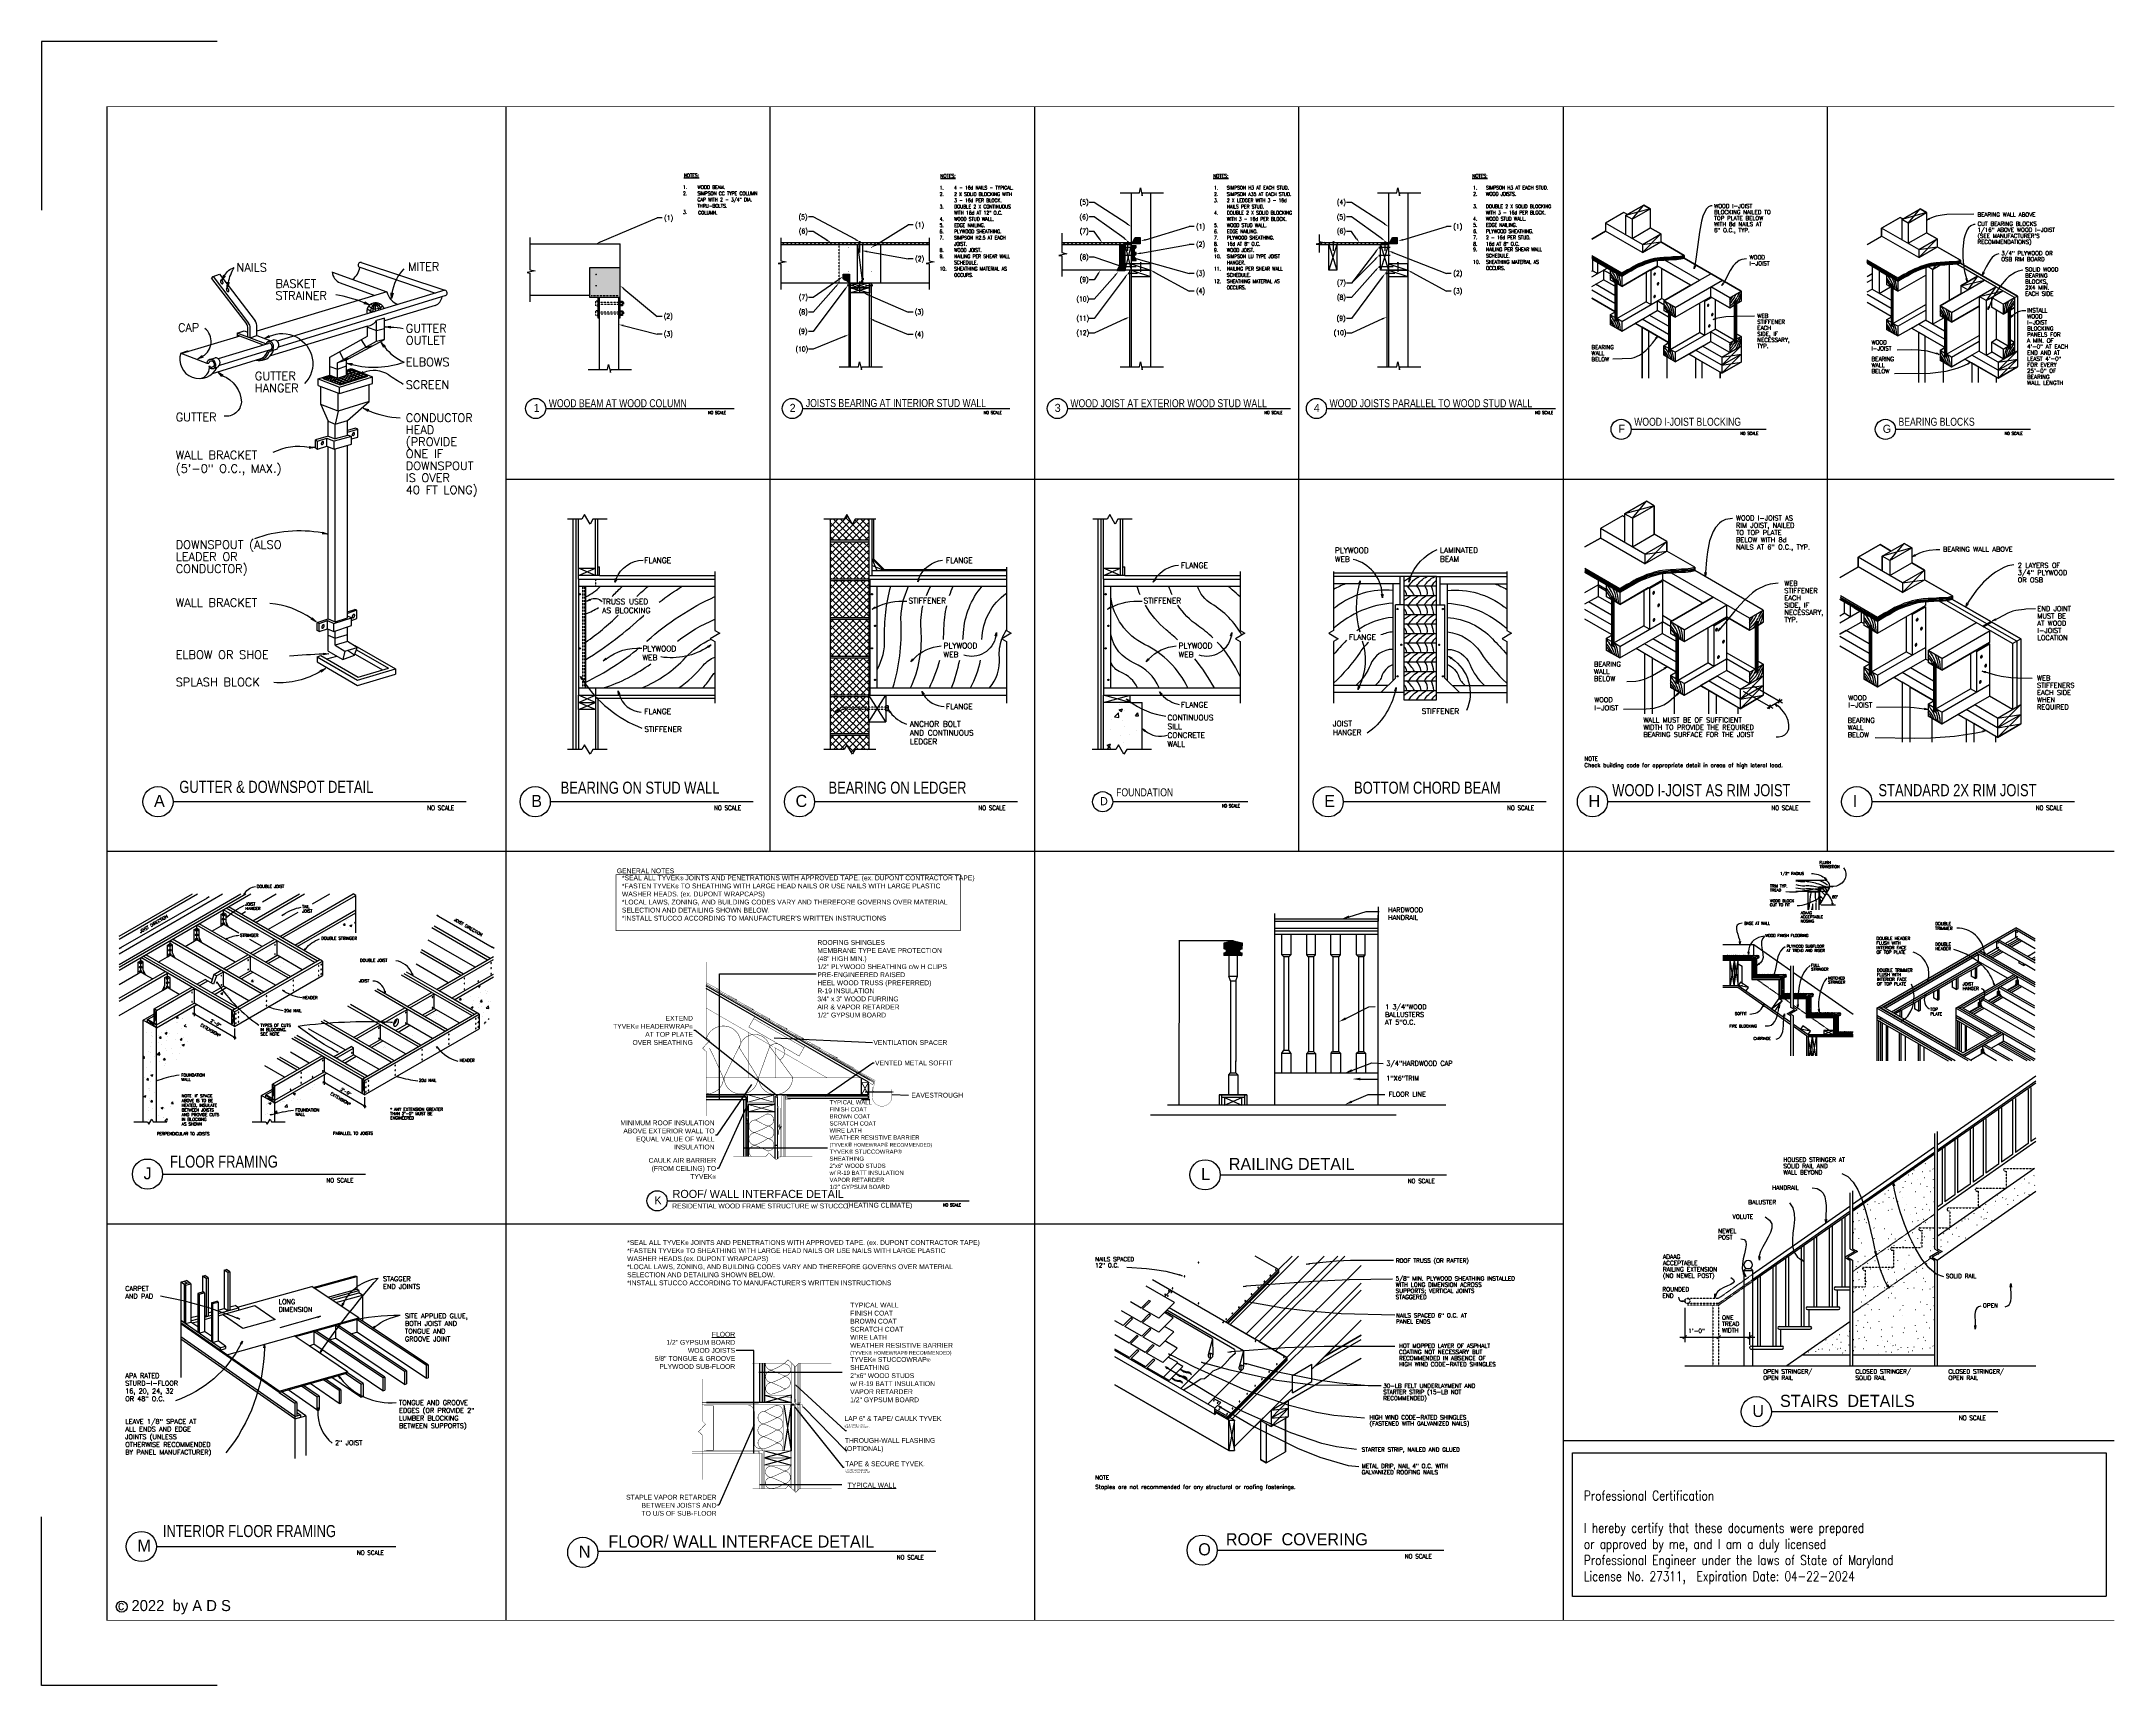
# Model space of a CAD drawing. Header units: inches. Extents: x 26998 to 46838, y -509 to 4343.
# Drawn here: x 38203 to 39747, y 3117 to 4340 of the extents above; entities that cross this region are included whole.
import ezdxf
from ezdxf.enums import TextEntityAlignment as Align

# ---------------------------------------------------------------- set-up
doc = ezdxf.new("R2010")
doc.units = ezdxf.units.IN
doc.header["$LTSCALE"] = 0.5
doc.header["$MEASUREMENT"] = 0
for name, pattern in [('CENTER', [0.4, 0.25, -0.05, 0.05, -0.05]), ('DASHED', [0.75, 0.5, -0.25]), ('DASHED2', [0.375, 0.25, -0.125]), ('HIDDEN', [0.375, 0.25, -0.125])]:
    doc.linetypes.add(name, pattern=pattern)
doc.layers.get('Defpoints').update_dxf_attribs({"color": 140})
for name, color, linetype in [('ALL', 1, 'Continuous'), ('BAR', 7, 'Continuous'), ('CLADDING', 7, 'Continuous'), ('ELE', 3, 'Continuous'), ('FASTENING', 1, 'Continuous'), ('FLASHING', 124, 'Continuous'), ('HID', 3, 'HIDDEN'), ('LOWERROOFS', 5, 'Continuous'), ('N', 3, 'Continuous'), ('NTS', 7, 'Continuous'), ('R-AGSDIM', 3, 'Continuous'), ('R-AGSFINE', 4, 'Continuous'), ('R-AGSHEAVY', 1, 'Continuous'), ('R-AGSMEDIUM', 2, 'Continuous'), ('R-AGSPATT', 4, 'Continuous'), ('R-AGSTEXT', 6, 'Continuous'), ('ROOFING', 7, 'Continuous'), ('SEC', 7, 'Continuous'), ('SIMP', 30, 'Continuous'), ('STRUCTURE', 7, 'Continuous'), ('SYM', 2, 'Continuous'), ('TITLE', 7, 'Continuous'), ('Title Block', 7, 'Continuous'), ('TYVEK', 5, 'DASHED'), ('VAPOURBARRIER', 114, 'CENTER')]:
    doc.layers.add(name, color=color, linetype=linetype)
for name, color, linetype, lineweight in [('Dimensions', 7, 'Continuous', 0), ('HATCH', 24, 'Continuous', 9), ('INSULATION', 9, 'Continuous', 13), ('M-TEXT', 7, 'Continuous', 30), ('TEXT', 2, 'Continuous', 9)]:
    doc.layers.add(name, color=color, linetype=linetype, lineweight=lineweight)
doc.styles.add('AGSROMAND', font='ROMAND.shx', dxfattribs={"height": 2.5})
doc.styles.add('AGSROMANS', font='romans')
doc.styles.add('BOLD', font='')
doc.styles.add('DETAILS', font='sanss___.ttf', dxfattribs={"height": 1})
doc.styles.add('HS-DESIGN-PLAN', font='GOTHIC.TTF', dxfattribs={"height": 0.09375})
doc.styles.add('HS-DESIGN-TTLB', font='GOTHIC.TTF')
doc.styles.add('N', font='SIMPLEX', dxfattribs={"width": 0.85, "height": 1.125})
doc.styles.add('notes', font='simplex.shx', dxfattribs={"height": 4.5})
doc.styles.add('RomanS', font='romans.shx')
doc.styles.get("Standard").update_dxf_attribs({"font": 'romans.shx', "width": 0.75})
doc.styles.add('TAGS', font='romans', dxfattribs={"width": 0.8})
doc.styles.get('BOLD').set_extended_font_data('Futura Lt BT')
doc.dimstyles.new('AGS', dxfattribs={"dimscale": 36, "dimtxt": 0.09375, "dimasz": 0.0625, "dimexe": 0.0625, "dimexo": 0.0625, "dimgap": 0, "dimtad": 1, "dimdec": 5, "dimzin": 3, "dimdsep": 46, "dimlunit": 4, "dimtxsty": 'AGSROMANS', "dimblk": 'AGSARROW', "dimtsz": 0.03125, "dimcen": 0.1875, "dimdle": 0.0625, "dimclrd": 256, "dimclre": 256, "dimclrt": 256, "dimadec": 0, "dimazin": 0, "dimtfac": 1, "dimtdec": 5, "dimtix": 1, "dimtmove": 2, "dimatfit": 3, "dimldrblk": 'AGSARROW', "dimfxl": 1, "dimtolj": 1, "dimtzin": 3, "dimarcsym": 0})
doc.dimstyles.get("Standard").update_dxf_attribs({"dimtxt": 0.18, "dimasz": 0.18, "dimexe": 0.18, "dimexo": 0.0625, "dimgap": 0.09, "dimtad": 0, "dimtih": 1, "dimtoh": 1, "dimdec": 4, "dimzin": 0, "dimdsep": 46, "dimtxsty": 'Standard', "dimcen": 0.09, "dimadec": 0, "dimazin": 0, "dimtfac": 1, "dimtdec": 4, "dimtofl": 0, "dimtmove": 0, "dimatfit": 3, "dimfxl": 1, "dimtolj": 1, "dimtzin": 0, "dimarcsym": 0})
doc.dimstyles.new('TYVEKDETAILS', dxfattribs={"dimtxt": 1.5, "dimasz": 1, "dimexe": 0.75, "dimexo": 0.75, "dimgap": 0.75, "dimtad": 0, "dimtih": 1, "dimtoh": 1, "dimdec": 4, "dimzin": 0, "dimdsep": 46, "dimlunit": 4, "dimtxsty": 'DETAILS', "dimcen": 0.0625, "dimadec": 0, "dimazin": 0, "dimtfac": 1, "dimtdec": 4, "dimtofl": 0, "dimtmove": 0, "dimatfit": 3, "dimfxl": 1, "dimfrac": 2, "dimtolj": 1, "dimtzin": 0, "dimarcsym": 0})

# ---------------------------------------------------------------- blocks, each defined once
blk = doc.blocks.new('*D992')
at = {"layer": 'ALL', "color": 0, "lineweight": -2, "transparency": 16777216}
for p, q in [((39090.7, 3671), (39050.4, 3671)), ((39050.6, 3670.8), (39050.6, 3610)), ((39050.6, 3548.9), (39050.6, 3609.7)), ((39080.2, 3548.7), (39050.4, 3548.7))]:
    blk.add_line(p, q, dxfattribs=at)
at = {"layer": 'ALL', "color": 0, "transparency": 16777216}
for points in [[(39050.5, 3670.8), (39050.6, 3670.8), (39050.6, 3671)], [(39050.5, 3548.9), (39050.6, 3548.9), (39050.6, 3548.7)]]:
    blk.add_solid(points, dxfattribs=at)
at = {"layer": 'Defpoints', "color": 0, "transparency": 16777216}
for p in [(39050.6, 3671), (39090.8, 3671), (39080.3, 3548.7)]:
    blk.add_point(p, dxfattribs=at)
at = {"layer": 'ALL', "color": 0, "transparency": 16777216, "insert": (39050.6, 3609.8), "char_height": 0.18, "attachment_point": 5}
blk.add_mtext("\\A1;3'", dxfattribs=at)
blk = doc.blocks.new('*X810')
at = {"color": 0}
for p, q in [((1.121, 3.752), (1.348, 3.978)), ((1.123, 3.866), (1.248, 3.992)), ((1.123, 3.873), (1.239, 3.99)), ((1.123, 3.88), (1.23, 3.987)), ((1.123, 3.887), (1.221, 3.985)), ((1.123, 3.895), (1.211, 3.983)), ((1.123, 3.767), (1.336, 3.981)), ((1.123, 3.902), (1.202, 3.981)), ((1.123, 3.76), (1.342, 3.98)), ((1.123, 3.909), (1.193, 3.979)), ((1.123, 3.916), (1.184, 3.977)), ((1.123, 3.923), (1.174, 3.975)), ((1.123, 3.93), (1.165, 3.972)), ((1.123, 3.937), (1.156, 3.97)), ((1.123, 3.944), (1.147, 3.968)), ((1.123, 3.951), (1.138, 3.966)), ((1.123, 3.958), (1.128, 3.964)), ((1.123, 3.774), (1.158, 3.81)), ((1.123, 3.781), (1.148, 3.807)), ((1.123, 3.788), (1.138, 3.804)), ((1.123, 3.796), (1.127, 3.8)), ((1.125, 3.862), (1.257, 3.994)), ((1.128, 3.752), (1.353, 3.977)), ((1.13, 3.86), (1.267, 3.996)), ((1.135, 3.752), (1.359, 3.975)), ((1.136, 3.858), (1.274, 3.997)), ((1.141, 3.856), (1.28, 3.995)), ((1.143, 3.752), (1.365, 3.974)), ((1.147, 3.855), (1.286, 3.994)), ((1.15, 3.752), (1.37, 3.972)), ((1.152, 3.853), (1.291, 3.993)), ((1.157, 3.851), (1.297, 3.991)), ((1.157, 3.752), (1.376, 3.971)), ((1.162, 3.849), (1.303, 3.99)), ((1.162, 3.842), (1.308, 3.988)), ((1.162, 3.834), (1.314, 3.987)), ((1.162, 3.827), (1.32, 3.985)), ((1.162, 3.82), (1.325, 3.984)), ((1.162, 3.813), (1.331, 3.982)), ((1.164, 3.752), (1.382, 3.97)), ((1.171, 3.752), (1.387, 3.968)), ((1.178, 3.752), (1.393, 3.967)), ((1.185, 3.752), (1.399, 3.965)), ((1.192, 3.752), (1.404, 3.964)), ((1.199, 3.752), (1.41, 3.962)), ((1.206, 3.752), (1.415, 3.961)), ((1.213, 3.752), (1.417, 3.956)), ((1.22, 3.752), (1.417, 3.949)), ((1.227, 3.752), (1.417, 3.942)), ((1.234, 3.752), (1.417, 3.934)), ((1.242, 3.752), (1.417, 3.927)), ((1.249, 3.752), (1.417, 3.92)), ((1.256, 3.752), (1.417, 3.913)), ((1.263, 3.752), (1.416, 3.905)), ((1.27, 3.752), (1.416, 3.898)), ((1.277, 3.752), (1.416, 3.891)), ((1.284, 3.752), (1.375, 3.842)), ((1.291, 3.752), (1.375, 3.835)), ((1.298, 3.752), (1.375, 3.828)), ((1.305, 3.752), (1.375, 3.821)), ((1.312, 3.752), (1.375, 3.814)), ((1.319, 3.752), (1.376, 3.809)), ((1.326, 3.752), (1.382, 3.807)), ((1.333, 3.752), (1.387, 3.805)), ((1.341, 3.752), (1.392, 3.804)), ((1.348, 3.752), (1.398, 3.802)), ((1.355, 3.752), (1.403, 3.8)), ((1.362, 3.752), (1.409, 3.799)), ((1.369, 3.752), (1.414, 3.797)), ((1.376, 3.752), (1.416, 3.791)), ((1.383, 3.85), (1.416, 3.884)), ((1.383, 3.752), (1.416, 3.784)), ((1.39, 3.752), (1.416, 3.777)), ((1.393, 3.853), (1.416, 3.877)), ((1.403, 3.856), (1.416, 3.869)), ((1.413, 3.859), (1.416, 3.862)), ((1.397, 3.752), (1.416, 3.77)), ((1.404, 3.752), (1.416, 3.763)), ((1.411, 3.752), (1.416, 3.756))]:
    blk.add_line(p, q, dxfattribs=at)
blk = doc.blocks.new('AGSARROW')
for points in [[(-1, 0.17), (0, 0), (-1, -0.17)], [(0, 0), (-1, 0)]]:
    blk.add_lwpolyline(points)
blk = doc.blocks.new('ROOF-SHINGLE-WIND')
at = {"layer": 'R-AGSHEAVY'}
for p, q in [((10.55, 37.66), (-3.65, 23.47)), ((17.27, 35.97), (1.69, 20.39)), ((17.27, 25.99), (8.94, 17.66)), ((17.27, 23.23), (10.74, 19.45))]:
    blk.add_line(p, q, dxfattribs=at)
for points in [[(-6.61, 25.18), (-2.07, 22.56), (13.03, 37.66)], [(4.7, 37.66), (2.23, 35.2), (-2.03, 37.66)], [(-1.28, 22.1), (3.74, 19.2), (17.27, 32.74)], [(0, 7.08), (0.87, 6.58), (4.07, 8.43), (4.07, 11.43), (17.27, 19.06)], [(-27.6, 14.21), (-6.81, 2.22), (-5.78, 2.22), (-5.78, 2.95), (0.87, 9.59)], [(-1.04, 7.68), (-1.04, 0.6), (0, 0), (3.49, 2.01), (3.49, 8.1)]]:
    blk.add_lwpolyline(points, dxfattribs=at)
at = {"layer": 'R-AGSMEDIUM'}
for p, q in [((-7.41, 25.64), (2.18, 35.23)), ((-7.16, 25.5), (2.23, 34.89)), ((-7, 25.4), (2.23, 34.64)), ((-6.61, 25.18), (5.87, 37.66)), ((-3.65, 23.47), (10.55, 37.66)), ((-2.07, 22.56), (13.03, 37.66)), ((2.23, 35.2), (-2.03, 37.66)), ((-1.28, 22.1), (14.29, 37.66)), ((1.69, 20.39), (17.27, 35.97)), ((2.23, 35.2), (4.7, 37.66)), ((2.23, 35.2), (2.23, 34.64)), ((-16.73, 29.2), (-21.91, 32.19)), ((3.74, 19.2), (-20.76, 33.35)), ((-17.39, 31.4), (-18.55, 30.24)), ((-7.03, 8.43), (17.27, 32.74)), ((-6.21, 8), (17.27, 31.48)), ((-22.83, 25.65), (-26.39, 27.7)), ((-22.83, 28.19), (-24.77, 29.31)), ((-22.83, 28.19), (-21.43, 29.59)), ((-22.83, 25.65), (-21.43, 27.05)), ((-22.56, 28.03), (-21.15, 29.44)), ((-19.61, 26.33), (-22.56, 28.03)), ((-22.56, 25.49), (-21.15, 26.9)), ((-21.15, 29.44), (-21.43, 29.59)), ((-21.15, 26.9), (-21.43, 27.05)), ((-19.61, 26.33), (-16.73, 29.2)), ((-16.96, 26.43), (-18.57, 27.36)), ((-9.8, 22.6), (-18.38, 27.55)), ((-5.78, 20.65), (-18.15, 27.79)), ((-4.19, 20.41), (-17.71, 28.22)), ((-26.1, 25), (-27.6, 25.86)), ((-25.04, 21.81), (-27.6, 23.29)), ((-26.1, 25), (-24.69, 26.4)), ((-25.83, 24.84), (-24.43, 26.25)), ((-22.73, 23.05), (-25.83, 24.84)), ((-25.04, 21.81), (-23.64, 23.22)), ((-24.77, 21.66), (-23.37, 23.06)), ((-24.43, 26.25), (-24.69, 26.4)), ((-23.37, 23.06), (-23.64, 23.22)), ((-22.73, 23.05), (-21.32, 24.45)), ((-19.61, 23.78), (-22.56, 25.49)), ((-22.45, 22.89), (-21.05, 24.3)), ((-19.5, 21.19), (-22.45, 22.89)), ((-21.05, 24.3), (-21.32, 24.45)), ((-19.61, 23.78), (-16.96, 26.43)), ((-19.5, 21.19), (-16.85, 23.84)), ((-16.85, 23.84), (-18.57, 24.82)), ((8.31, 17.03), (17.27, 25.99)), ((10.74, 19.45), (17.27, 23.23)), ((-24.94, 19.16), (-27.6, 20.7)), ((-9.36, 9.94), (-27.6, 20.47)), ((-9.36, 8.79), (-27.6, 19.32)), ((-24.94, 19.16), (-23.53, 20.57)), ((-22.11, 20.12), (-24.77, 21.66)), ((-24.67, 19.01), (-23.26, 20.42)), ((-22.01, 17.47), (-24.67, 19.01)), ((-23.26, 20.42), (-23.53, 20.57)), ((-22.11, 20.12), (-20.73, 21.51)), ((-21.84, 19.97), (-20.46, 21.35)), ((-18.89, 18.26), (-21.84, 19.97)), ((-20.46, 21.35), (-20.73, 21.51)), ((-18.89, 18.26), (-16.24, 20.91)), ((-16.24, 20.91), (-18.48, 22.21)), ((-16.14, 18.26), (-17.88, 19.27)), ((-15.6, 13.54), (-9.77, 19.36)), ((-9.8, 22.6), (-10.58, 19.67)), ((-10.25, 19.92), (-10.24, 19.07)), ((-9.8, 22.6), (-9.77, 19.64)), ((-6.63, 19.04), (-7.57, 18)), ((-5.7, 19.92), (-6.63, 19.04)), ((-5.78, 20.65), (-5.7, 19.92)), ((-4.19, 20.41), (-4.96, 17.49)), ((-4.19, 20.41), (-4.16, 17.46)), ((0.87, 9.59), (17.27, 19.06)), ((3.74, 19.2), (3.74, 18.64)), ((8.94, 17.66), (17.27, 22.47)), ((-22.01, 17.47), (-20.62, 18.86)), ((-21.74, 17.32), (-20.36, 18.7)), ((-17.74, 15.01), (-21.74, 17.32)), ((-20.36, 18.7), (-20.62, 18.86)), ((-18.78, 15.61), (-16.14, 18.26)), ((-17.74, 15.01), (-15.2, 17.55)), ((-15.2, 17.55), (-16.24, 18.15)), ((-11.94, 15.24), (-13.7, 14.05)), ((-11.26, 15.3), (-11.94, 15.24)), ((-10.69, 15.76), (-11.26, 15.3)), ((-9.75, 16.7), (-10.69, 15.76)), ((-10.65, 10.68), (-4.16, 17.18)), ((-8.87, 17.06), (-9.75, 16.7)), ((-8.3, 17.27), (-8.87, 17.06)), ((-7.57, 18), (-8.3, 17.27)), ((-7.03, 8.13), (3.74, 18.9)), ((-7.03, 7.88), (3.74, 18.64)), ((-4.63, 17.74), (-4.62, 16.89)), ((4.76, 15.89), (8.31, 17.94)), ((4.76, 12.73), (4.76, 15.89)), ((8.31, 14.78), (8.31, 17.94)), ((-6.81, 2.22), (-27.6, 14.21)), ((-14.48, 13.58), (-15.1, 13.25)), ((-13.7, 14.05), (-14.48, 13.58)), ((-8.32, 10.98), (-9.61, 11.73)), ((-5.78, 2.95), (4.76, 13.48)), ((4.07, 11.43), (0.87, 8.09)), ((4.07, 8.43), (4.07, 11.43)), ((4.76, 12.73), (8.31, 14.78)), ((-9.36, 9.94), (-8.32, 10.98)), ((-9.36, 8.79), (-9.36, 9.94)), ((-7.03, 8.43), (-9.36, 9.78)), ((-7.03, 8.13), (-9.36, 9.48)), ((-6.81, 7.75), (-9.36, 9.22)), ((-9.36, 8.79), (-9.28, 8.87)), ((-9.28, 8.87), (-9.28, 9.07)), ((-7.03, 7.88), (-7.03, 8.43)), ((-6.81, 7.75), (-5.78, 7.75)), ((-6.81, 2.22), (-6.81, 7.75)), ((-5.78, 7.75), (-6.81, 2.22)), ((-6.81, 7.75), (-5.78, 2.22)), ((-5.78, 7.75), (-6.65, 8.25)), ((-5.78, 2.22), (-5.78, 7.75)), ((0.87, 6.58), (-1.04, 7.68)), ((-1.04, 7.68), (-1.04, 0.6)), ((0.87, 8.09), (4.07, 9.93)), ((0.87, 9.59), (4.07, 9.93)), ((4.07, 9.93), (0.87, 6.58)), ((0.87, 9.59), (0.87, 6.58)), ((0.87, 6.58), (4.07, 8.43)), ((0.87, 8.09), (4.07, 8.43)), ((3.49, 8.1), (3.49, 2.01)), ((0, 7.08), (0, 0)), ((-6.81, 2.22), (-5.78, 2.22)), ((0, 0), (-1.04, 0.6)), ((0, 0), (3.49, 2.01))]:
    blk.add_line(p, q, dxfattribs=at)
for points in [[(-14.99, 33.91, 0.163838), (-14.98, 33.9), (-14.98, 33.9, 0.105881), (-14.95, 33.9), (-14.95, 33.9, 0.069387), (-14.92, 33.92), (-14.92, 33.92, 0.055598), (-14.9, 33.94), (-14.9, 33.94, 0.055598), (-14.88, 33.96), (-14.88, 33.96, 0.069387), (-14.86, 33.99), (-14.86, 33.99, 0.105881), (-14.86, 34.02), (-14.86, 34.02, 0.163838), (-14.87, 34.03), (-14.87, 34.03, 0.163838), (-14.88, 34.04), (-14.88, 34.04, 0.105881), (-14.91, 34.04), (-14.91, 34.04, 0.069387), (-14.94, 34.02), (-14.94, 34.02, 0.055598), (-14.96, 34), (-14.96, 34, 0.055598), (-14.99, 33.98), (-14.99, 33.98, 0.069387), (-15, 33.95), (-15, 33.95, 0.105881), (-15, 33.92), (-15, 33.92, 0.163838)], [(-12.42, 36.42, 0.163838), (-12.41, 36.42), (-12.41, 36.42, 0.105881), (-12.38, 36.42), (-12.38, 36.42, 0.069387), (-12.36, 36.43), (-12.36, 36.43, 0.055598), (-12.33, 36.45), (-12.33, 36.45, 0.055598), (-12.31, 36.48), (-12.31, 36.48, 0.069387), (-12.3, 36.5), (-12.3, 36.5, 0.105881), (-12.3, 36.53), (-12.3, 36.53, 0.163838), (-12.3, 36.54), (-12.3, 36.54, 0.163838), (-12.32, 36.55), (-12.32, 36.55, 0.105881), (-12.34, 36.55), (-12.34, 36.55, 0.069387), (-12.37, 36.54), (-12.37, 36.54, 0.055598), (-12.4, 36.52), (-12.4, 36.52, 0.055598), (-12.42, 36.49), (-12.42, 36.49, 0.069387), (-12.43, 36.46), (-12.43, 36.46, 0.105881), (-12.43, 36.44), (-12.43, 36.44, 0.163838)], [(0.68, 34.07, 0.163838), (0.69, 34.06), (0.69, 34.06, 0.105881), (0.72, 34.06), (0.72, 34.06, 0.069387), (0.74, 34.07), (0.74, 34.07, 0.055598), (0.77, 34.09), (0.77, 34.09, 0.055598), (0.79, 34.12), (0.79, 34.12, 0.069387), (0.8, 34.15), (0.8, 34.15, 0.105881), (0.8, 34.17), (0.8, 34.17, 0.163838), (0.8, 34.19), (0.8, 34.19, 0.163838), (0.78, 34.19), (0.78, 34.19, 0.105881), (0.76, 34.19), (0.76, 34.19, 0.069387), (0.73, 34.18), (0.73, 34.18, 0.055598), (0.7, 34.16), (0.7, 34.16, 0.055598), (0.68, 34.13), (0.68, 34.13, 0.069387), (0.67, 34.11), (0.67, 34.11, 0.105881), (0.67, 34.08), (0.67, 34.08, 0.163838)], [(1.66, 35.1, 0.163838), (1.67, 35.1), (1.67, 35.1, 0.105881), (1.7, 35.1), (1.7, 35.1, 0.069387), (1.72, 35.11), (1.72, 35.11, 0.055598), (1.75, 35.13), (1.75, 35.13, 0.055598), (1.77, 35.16), (1.77, 35.16, 0.069387), (1.78, 35.19), (1.78, 35.19, 0.105881), (1.79, 35.21), (1.79, 35.21, 0.163838), (1.78, 35.23), (1.78, 35.23, 0.163838), (1.76, 35.23), (1.76, 35.23, 0.105881), (1.74, 35.23), (1.74, 35.23, 0.069387), (1.71, 35.22), (1.71, 35.22, 0.055598), (1.68, 35.2), (1.68, 35.2, 0.055598), (1.66, 35.17), (1.66, 35.17, 0.069387), (1.65, 35.15), (1.65, 35.15, 0.105881), (1.65, 35.12), (1.65, 35.12, 0.163838)], [(-18.5, 30.61, 0.163838), (-18.49, 30.6), (-18.49, 30.6, 0.105881), (-18.46, 30.6), (-18.46, 30.6, 0.069387), (-18.44, 30.62), (-18.44, 30.62, 0.055598), (-18.41, 30.64), (-18.41, 30.64, 0.055598), (-18.39, 30.67), (-18.39, 30.67, 0.069387), (-18.38, 30.69), (-18.38, 30.69, 0.105881), (-18.38, 30.72), (-18.38, 30.72, 0.163838), (-18.38, 30.73), (-18.38, 30.73, 0.163838), (-18.4, 30.74), (-18.4, 30.74, 0.105881), (-18.42, 30.74), (-18.42, 30.74, 0.069387), (-18.45, 30.73), (-18.45, 30.73, 0.055598), (-18.48, 30.7), (-18.48, 30.7, 0.055598), (-18.5, 30.68), (-18.5, 30.68, 0.069387), (-18.51, 30.65), (-18.51, 30.65, 0.105881), (-18.51, 30.63), (-18.51, 30.63, 0.163838)], [(-18.04, 30.34, 0.163838), (-18.02, 30.33), (-18.02, 30.33, 0.105881), (-18, 30.33), (-18, 30.33, 0.069387), (-17.97, 30.35), (-17.97, 30.35, 0.055598), (-17.94, 30.37), (-17.94, 30.37, 0.055598), (-17.92, 30.4), (-17.92, 30.4, 0.069387), (-17.91, 30.42), (-17.91, 30.42, 0.105881), (-17.91, 30.45), (-17.91, 30.45, 0.163838), (-17.91, 30.46), (-17.91, 30.46, 0.163838), (-17.93, 30.47), (-17.93, 30.47, 0.105881), (-17.96, 30.47), (-17.96, 30.47, 0.069387), (-17.98, 30.46), (-17.98, 30.46, 0.055598), (-18.01, 30.43), (-18.01, 30.43, 0.055598), (-18.03, 30.41), (-18.03, 30.41, 0.069387), (-18.04, 30.38), (-18.04, 30.38, 0.105881), (-18.04, 30.36), (-18.04, 30.36, 0.163838)], [(-17.85, 31.27, 0.163838), (-17.83, 31.26), (-17.83, 31.26, 0.105881), (-17.81, 31.26), (-17.81, 31.26, 0.069387), (-17.78, 31.27), (-17.78, 31.27, 0.055598), (-17.76, 31.29), (-17.76, 31.29, 0.055598), (-17.73, 31.32), (-17.73, 31.32, 0.069387), (-17.72, 31.35), (-17.72, 31.35, 0.105881), (-17.72, 31.37), (-17.72, 31.37, 0.163838), (-17.73, 31.39), (-17.73, 31.39, 0.163838), (-17.74, 31.39), (-17.74, 31.39, 0.105881), (-17.77, 31.39), (-17.77, 31.39, 0.069387), (-17.79, 31.38), (-17.79, 31.38, 0.055598), (-17.82, 31.36), (-17.82, 31.36, 0.055598), (-17.84, 31.33), (-17.84, 31.33, 0.069387), (-17.85, 31.31), (-17.85, 31.31, 0.105881), (-17.86, 31.28), (-17.86, 31.28, 0.163838)], [(-17.38, 31, 0.163838), (-17.37, 30.99), (-17.37, 30.99, 0.105881), (-17.34, 30.99), (-17.34, 30.99, 0.069387), (-17.31, 31), (-17.31, 31, 0.055598), (-17.29, 31.02), (-17.29, 31.02, 0.055598), (-17.27, 31.05), (-17.27, 31.05, 0.069387), (-17.25, 31.08), (-17.25, 31.08, 0.105881), (-17.25, 31.1), (-17.25, 31.1, 0.163838), (-17.26, 31.12), (-17.26, 31.12, 0.163838), (-17.28, 31.12), (-17.28, 31.12, 0.105881), (-17.3, 31.12), (-17.3, 31.12, 0.069387), (-17.33, 31.11), (-17.33, 31.11, 0.055598), (-17.35, 31.09), (-17.35, 31.09, 0.055598), (-17.38, 31.06), (-17.38, 31.06, 0.069387), (-17.39, 31.04), (-17.39, 31.04, 0.105881), (-17.39, 31.01), (-17.39, 31.01, 0.163838)], [(-17.17, 31.72, 0.163838), (-17.16, 31.71), (-17.16, 31.71, 0.105881), (-17.13, 31.72), (-17.13, 31.72, 0.069387), (-17.11, 31.73), (-17.11, 31.73, 0.055598), (-17.08, 31.75), (-17.08, 31.75, 0.055598), (-17.06, 31.78), (-17.06, 31.78, 0.069387), (-17.05, 31.8), (-17.05, 31.8, 0.105881), (-17.04, 31.83), (-17.04, 31.83, 0.163838), (-17.05, 31.84), (-17.05, 31.84, 0.163838), (-17.07, 31.85), (-17.07, 31.85, 0.105881), (-17.09, 31.85), (-17.09, 31.85, 0.069387), (-17.12, 31.84), (-17.12, 31.84, 0.055598), (-17.15, 31.82), (-17.15, 31.82, 0.055598), (-17.17, 31.79), (-17.17, 31.79, 0.069387), (-17.18, 31.76), (-17.18, 31.76, 0.105881), (-17.18, 31.74), (-17.18, 31.74, 0.163838)], [(-2.76, 30.68, 0.163838), (-2.75, 30.67), (-2.75, 30.67, 0.105881), (-2.72, 30.67), (-2.72, 30.67, 0.069387), (-2.7, 30.68), (-2.7, 30.68, 0.055598), (-2.67, 30.7), (-2.67, 30.7, 0.055598), (-2.65, 30.73), (-2.65, 30.73, 0.069387), (-2.64, 30.76), (-2.64, 30.76, 0.105881), (-2.63, 30.78), (-2.63, 30.78, 0.163838), (-2.64, 30.8), (-2.64, 30.8, 0.163838), (-2.66, 30.8), (-2.66, 30.8, 0.105881), (-2.68, 30.8), (-2.68, 30.8, 0.069387), (-2.71, 30.79), (-2.71, 30.79, 0.055598), (-2.74, 30.77), (-2.74, 30.77, 0.055598), (-2.76, 30.74), (-2.76, 30.74, 0.069387), (-2.77, 30.72), (-2.77, 30.72, 0.105881), (-2.77, 30.69), (-2.77, 30.69, 0.163838)], [(-1.56, 31.88, 0.163838), (-1.55, 31.87), (-1.55, 31.87, 0.105881), (-1.52, 31.87), (-1.52, 31.87, 0.069387), (-1.5, 31.88), (-1.5, 31.88, 0.055598), (-1.47, 31.91), (-1.47, 31.91, 0.055598), (-1.45, 31.93), (-1.45, 31.93, 0.069387), (-1.44, 31.96), (-1.44, 31.96, 0.105881), (-1.44, 31.98), (-1.44, 31.98, 0.163838), (-1.44, 32), (-1.44, 32, 0.163838), (-1.46, 32.01), (-1.46, 32.01, 0.105881), (-1.48, 32.01), (-1.48, 32.01, 0.069387), (-1.51, 31.99), (-1.51, 31.99, 0.055598), (-1.54, 31.97), (-1.54, 31.97, 0.055598), (-1.56, 31.95), (-1.56, 31.95, 0.069387), (-1.57, 31.92), (-1.57, 31.92, 0.105881), (-1.57, 31.89), (-1.57, 31.89, 0.163838)], [(-0.42, 32.97, 0.163838), (-0.4, 32.96), (-0.4, 32.96, 0.105881), (-0.38, 32.97), (-0.38, 32.97, 0.069387), (-0.35, 32.98), (-0.35, 32.98, 0.055598), (-0.33, 33), (-0.33, 33, 0.055598), (-0.3, 33.03), (-0.3, 33.03, 0.069387), (-0.29, 33.05), (-0.29, 33.05, 0.105881), (-0.29, 33.08), (-0.29, 33.08, 0.163838), (-0.3, 33.09), (-0.3, 33.09, 0.163838), (-0.31, 33.1), (-0.31, 33.1, 0.105881), (-0.34, 33.1), (-0.34, 33.1, 0.069387), (-0.36, 33.09), (-0.36, 33.09, 0.055598), (-0.39, 33.06), (-0.39, 33.06, 0.055598), (-0.41, 33.04), (-0.41, 33.04, 0.069387), (-0.42, 33.01), (-0.42, 33.01, 0.105881), (-0.43, 32.99), (-0.43, 32.99, 0.163838)], [(-12.43, 28.99, 0.163838), (-12.42, 28.98), (-12.42, 28.98, 0.105881), (-12.39, 28.98), (-12.39, 28.98, 0.069387), (-12.37, 28.99), (-12.37, 28.99, 0.055598), (-12.34, 29.01), (-12.34, 29.01, 0.055598), (-12.32, 29.04), (-12.32, 29.04, 0.069387), (-12.31, 29.07), (-12.31, 29.07, 0.105881), (-12.31, 29.09), (-12.31, 29.09, 0.163838), (-12.31, 29.11), (-12.31, 29.11, 0.163838), (-12.33, 29.12), (-12.33, 29.12, 0.105881), (-12.35, 29.11), (-12.35, 29.11, 0.069387), (-12.38, 29.1), (-12.38, 29.1, 0.055598), (-12.41, 29.08), (-12.41, 29.08, 0.055598), (-12.43, 29.05), (-12.43, 29.05, 0.069387), (-12.44, 29.03), (-12.44, 29.03, 0.105881), (-12.44, 29), (-12.44, 29, 0.163838)], [(-6.26, 27.18, 0.163838), (-6.24, 27.17), (-6.24, 27.17, 0.105881), (-6.22, 27.17), (-6.22, 27.17, 0.069387), (-6.19, 27.18), (-6.19, 27.18, 0.055598), (-6.16, 27.21), (-6.16, 27.21, 0.055598), (-6.14, 27.23), (-6.14, 27.23, 0.069387), (-6.13, 27.26), (-6.13, 27.26, 0.105881), (-6.13, 27.28), (-6.13, 27.28, 0.163838), (-6.14, 27.3), (-6.14, 27.3, 0.163838), (-6.15, 27.31), (-6.15, 27.31, 0.105881), (-6.18, 27.3), (-6.18, 27.3, 0.069387), (-6.2, 27.29), (-6.2, 27.29, 0.055598), (-6.23, 27.27), (-6.23, 27.27, 0.055598), (-6.25, 27.24), (-6.25, 27.24, 0.069387), (-6.26, 27.22), (-6.26, 27.22, 0.105881), (-6.27, 27.19), (-6.27, 27.19, 0.163838)], [(-5.05, 28.27, 0.163838), (-5.04, 28.26), (-5.04, 28.26, 0.105881), (-5.01, 28.26), (-5.01, 28.26, 0.069387), (-4.99, 28.28), (-4.99, 28.28, 0.055598), (-4.96, 28.3), (-4.96, 28.3, 0.055598), (-4.94, 28.33), (-4.94, 28.33, 0.069387), (-4.93, 28.35), (-4.93, 28.35, 0.105881), (-4.93, 28.38), (-4.93, 28.38, 0.163838), (-4.93, 28.39), (-4.93, 28.39, 0.163838), (-4.95, 28.4), (-4.95, 28.4, 0.105881), (-4.97, 28.4), (-4.97, 28.4, 0.069387), (-5, 28.39), (-5, 28.39, 0.055598), (-5.03, 28.36), (-5.03, 28.36, 0.055598), (-5.05, 28.34), (-5.05, 28.34, 0.069387), (-5.06, 28.31), (-5.06, 28.31, 0.105881), (-5.06, 28.29), (-5.06, 28.29, 0.163838)], [(-3.91, 29.47, 0.163838), (-3.9, 29.47), (-3.9, 29.47, 0.105881), (-3.87, 29.47), (-3.87, 29.47, 0.069387), (-3.84, 29.48), (-3.84, 29.48, 0.055598), (-3.82, 29.5), (-3.82, 29.5, 0.055598), (-3.8, 29.53), (-3.8, 29.53, 0.069387), (-3.78, 29.55), (-3.78, 29.55, 0.105881), (-3.78, 29.58), (-3.78, 29.58, 0.163838), (-3.79, 29.6), (-3.79, 29.6, 0.163838), (-3.81, 29.6), (-3.81, 29.6, 0.105881), (-3.83, 29.6), (-3.83, 29.6, 0.069387), (-3.86, 29.59), (-3.86, 29.59, 0.055598), (-3.88, 29.57), (-3.88, 29.57, 0.055598), (-3.91, 29.54), (-3.91, 29.54, 0.069387), (-3.92, 29.52), (-3.92, 29.52, 0.105881), (-3.92, 29.49), (-3.92, 29.49, 0.163838)], [(-7.92, 25.53, 0.163838), (-7.91, 25.53), (-7.91, 25.53, 0.105881), (-7.88, 25.53), (-7.88, 25.53, 0.069387), (-7.85, 25.54), (-7.85, 25.54, 0.055598), (-7.83, 25.56), (-7.83, 25.56, 0.055598), (-7.81, 25.59), (-7.81, 25.59, 0.069387), (-7.79, 25.61), (-7.79, 25.61, 0.105881), (-7.79, 25.64), (-7.79, 25.64, 0.163838), (-7.8, 25.65), (-7.8, 25.65, 0.163838), (-7.82, 25.66), (-7.82, 25.66, 0.105881), (-7.84, 25.66), (-7.84, 25.66, 0.069387), (-7.87, 25.65), (-7.87, 25.65, 0.055598), (-7.89, 25.63), (-7.89, 25.63, 0.055598), (-7.92, 25.6), (-7.92, 25.6, 0.069387), (-7.93, 25.57), (-7.93, 25.57, 0.105881), (-7.93, 25.55), (-7.93, 25.55, 0.163838)], [(-7.41, 26.08, 0.163838), (-7.39, 26.08), (-7.39, 26.08, 0.105881), (-7.37, 26.08), (-7.37, 26.08, 0.069387), (-7.34, 26.09), (-7.34, 26.09, 0.055598), (-7.31, 26.11), (-7.31, 26.11, 0.055598), (-7.29, 26.14), (-7.29, 26.14, 0.069387), (-7.28, 26.16), (-7.28, 26.16, 0.105881), (-7.28, 26.19), (-7.28, 26.19, 0.163838), (-7.28, 26.2), (-7.28, 26.2, 0.163838), (-7.3, 26.21), (-7.3, 26.21, 0.105881), (-7.33, 26.21), (-7.33, 26.21, 0.069387), (-7.35, 26.2), (-7.35, 26.2, 0.055598), (-7.38, 26.18), (-7.38, 26.18, 0.055598), (-7.4, 26.15), (-7.4, 26.15, 0.069387), (-7.41, 26.12), (-7.41, 26.12, 0.105881), (-7.41, 26.1), (-7.41, 26.1, 0.163838)], [(-2.02, 22.13, 0.163838), (-2.01, 22.12), (-2.01, 22.12, 0.105881), (-1.98, 22.12), (-1.98, 22.12, 0.069387), (-1.95, 22.13), (-1.95, 22.13, 0.055598), (-1.93, 22.15), (-1.93, 22.15, 0.055598), (-1.9, 22.18), (-1.9, 22.18, 0.069387), (-1.89, 22.21), (-1.89, 22.21, 0.105881), (-1.89, 22.23), (-1.89, 22.23, 0.163838), (-1.9, 22.25), (-1.9, 22.25, 0.163838), (-1.91, 22.26), (-1.91, 22.26, 0.105881), (-1.94, 22.25), (-1.94, 22.25, 0.069387), (-1.97, 22.24), (-1.97, 22.24, 0.055598), (-1.99, 22.22), (-1.99, 22.22, 0.055598), (-2.01, 22.19), (-2.01, 22.19, 0.069387), (-2.03, 22.17), (-2.03, 22.17, 0.105881), (-2.03, 22.14), (-2.03, 22.14, 0.163838)], [(3.11, 19.16, 0.163838), (3.13, 19.16), (3.13, 19.16, 0.105881), (3.15, 19.16), (3.15, 19.16, 0.069387), (3.18, 19.17), (3.18, 19.17, 0.055598), (3.21, 19.19), (3.21, 19.19, 0.055598), (3.23, 19.22), (3.23, 19.22, 0.069387), (3.24, 19.24), (3.24, 19.24, 0.105881), (3.24, 19.27), (3.24, 19.27, 0.163838), (3.23, 19.28), (3.23, 19.28, 0.163838), (3.22, 19.29), (3.22, 19.29, 0.105881), (3.19, 19.29), (3.19, 19.29, 0.069387), (3.17, 19.28), (3.17, 19.28, 0.055598), (3.14, 19.26), (3.14, 19.26, 0.055598), (3.12, 19.23), (3.12, 19.23, 0.069387), (3.11, 19.2), (3.11, 19.2, 0.105881), (3.11, 19.18), (3.11, 19.18, 0.163838)], [(-0.86, 15.19, 0.163838), (-0.85, 15.18), (-0.85, 15.18, 0.105881), (-0.82, 15.18), (-0.82, 15.18, 0.069387), (-0.8, 15.19), (-0.8, 15.19, 0.055598), (-0.77, 15.22), (-0.77, 15.22, 0.055598), (-0.75, 15.24), (-0.75, 15.24, 0.069387), (-0.73, 15.27), (-0.73, 15.27, 0.105881), (-0.73, 15.29), (-0.73, 15.29, 0.163838), (-0.74, 15.31), (-0.74, 15.31, 0.163838), (-0.76, 15.32), (-0.76, 15.32, 0.105881), (-0.78, 15.32), (-0.78, 15.32, 0.069387), (-0.81, 15.3), (-0.81, 15.3, 0.055598), (-0.83, 15.28), (-0.83, 15.28, 0.055598), (-0.86, 15.25), (-0.86, 15.25, 0.069387), (-0.87, 15.23), (-0.87, 15.23, 0.105881), (-0.87, 15.2), (-0.87, 15.2, 0.163838)], [(0.44, 16.49, 0.163838), (0.45, 16.48), (0.45, 16.48, 0.105881), (0.48, 16.48), (0.48, 16.48, 0.069387), (0.5, 16.49), (0.5, 16.49, 0.055598), (0.53, 16.51), (0.53, 16.51, 0.055598), (0.55, 16.54), (0.55, 16.54, 0.069387), (0.56, 16.57), (0.56, 16.57, 0.105881), (0.57, 16.59), (0.57, 16.59, 0.163838), (0.56, 16.61), (0.56, 16.61, 0.163838), (0.54, 16.62), (0.54, 16.62, 0.105881), (0.52, 16.61), (0.52, 16.61, 0.069387), (0.49, 16.6), (0.49, 16.6, 0.055598), (0.46, 16.58), (0.46, 16.58, 0.055598), (0.44, 16.55), (0.44, 16.55, 0.069387), (0.43, 16.53), (0.43, 16.53, 0.105881), (0.43, 16.5), (0.43, 16.5, 0.163838)], [(1.87, 17.92, 0.163838), (1.88, 17.91), (1.88, 17.91, 0.105881), (1.91, 17.91), (1.91, 17.91, 0.069387), (1.93, 17.92), (1.93, 17.92, 0.055598), (1.96, 17.94), (1.96, 17.94, 0.055598), (1.98, 17.97), (1.98, 17.97, 0.069387), (1.99, 18), (1.99, 18, 0.105881), (1.99, 18.02), (1.99, 18.02, 0.163838), (1.99, 18.04), (1.99, 18.04, 0.163838), (1.97, 18.04), (1.97, 18.04, 0.105881), (1.95, 18.04), (1.95, 18.04, 0.069387), (1.92, 18.03), (1.92, 18.03, 0.055598), (1.89, 18.01), (1.89, 18.01, 0.055598), (1.87, 17.98), (1.87, 17.98, 0.069387), (1.86, 17.96), (1.86, 17.96, 0.105881), (1.86, 17.93), (1.86, 17.93, 0.163838)], [(-9.64, 11.26, 0.163838), (-9.62, 11.25), (-9.62, 11.25, 0.105881), (-9.6, 11.25), (-9.6, 11.25, 0.069387), (-9.57, 11.27), (-9.57, 11.27, 0.055598), (-9.54, 11.29), (-9.54, 11.29, 0.055598), (-9.52, 11.31), (-9.52, 11.31, 0.069387), (-9.51, 11.34), (-9.51, 11.34, 0.105881), (-9.51, 11.37), (-9.51, 11.37, 0.163838), (-9.51, 11.38), (-9.51, 11.38, 0.163838), (-9.53, 11.39), (-9.53, 11.39, 0.105881), (-9.56, 11.39), (-9.56, 11.39, 0.069387), (-9.58, 11.37), (-9.58, 11.37, 0.055598), (-9.61, 11.35), (-9.61, 11.35, 0.055598), (-9.63, 11.33), (-9.63, 11.33, 0.069387), (-9.64, 11.3), (-9.64, 11.3, 0.105881), (-9.64, 11.27), (-9.64, 11.27, 0.163838)], [(-3.54, 12.51, 0.163838), (-3.52, 12.5), (-3.52, 12.5, 0.105881), (-3.5, 12.51), (-3.5, 12.51, 0.069387), (-3.47, 12.52), (-3.47, 12.52, 0.055598), (-3.44, 12.54), (-3.44, 12.54, 0.055598), (-3.42, 12.57), (-3.42, 12.57, 0.069387), (-3.41, 12.59), (-3.41, 12.59, 0.105881), (-3.41, 12.62), (-3.41, 12.62, 0.163838), (-3.42, 12.63), (-3.42, 12.63, 0.163838), (-3.43, 12.64), (-3.43, 12.64, 0.105881), (-3.46, 12.64), (-3.46, 12.64, 0.069387), (-3.48, 12.63), (-3.48, 12.63, 0.055598), (-3.51, 12.61), (-3.51, 12.61, 0.055598), (-3.53, 12.58), (-3.53, 12.58, 0.069387), (-3.54, 12.55), (-3.54, 12.55, 0.105881), (-3.55, 12.53), (-3.55, 12.53, 0.163838)], [(-2.11, 13.94, 0.163838), (-2.09, 13.93), (-2.09, 13.93, 0.105881), (-2.07, 13.94), (-2.07, 13.94, 0.069387), (-2.04, 13.95), (-2.04, 13.95, 0.055598), (-2.02, 13.97), (-2.02, 13.97, 0.055598), (-1.99, 14), (-1.99, 14, 0.069387), (-1.98, 14.02), (-1.98, 14.02, 0.105881), (-1.98, 14.05), (-1.98, 14.05, 0.163838), (-1.99, 14.06), (-1.99, 14.06, 0.163838), (-2, 14.07), (-2, 14.07, 0.105881), (-2.03, 14.07), (-2.03, 14.07, 0.069387), (-2.05, 14.06), (-2.05, 14.06, 0.055598), (-2.08, 14.03), (-2.08, 14.03, 0.055598), (-2.1, 14.01), (-2.1, 14.01, 0.069387), (-2.11, 13.98), (-2.11, 13.98, 0.105881), (-2.12, 13.96), (-2.12, 13.96, 0.163838)], [(-8.94, 10.86, 0.163838), (-8.92, 10.85), (-8.92, 10.85, 0.105881), (-8.9, 10.85), (-8.9, 10.85, 0.069387), (-8.87, 10.86), (-8.87, 10.86, 0.055598), (-8.84, 10.88), (-8.84, 10.88, 0.055598), (-8.82, 10.91), (-8.82, 10.91, 0.069387), (-8.81, 10.94), (-8.81, 10.94, 0.105881), (-8.81, 10.96), (-8.81, 10.96, 0.163838), (-8.82, 10.98), (-8.82, 10.98, 0.163838), (-8.83, 10.99), (-8.83, 10.99, 0.105881), (-8.86, 10.98), (-8.86, 10.98, 0.069387), (-8.88, 10.97), (-8.88, 10.97, 0.055598), (-8.91, 10.95), (-8.91, 10.95, 0.055598), (-8.93, 10.92), (-8.93, 10.92, 0.069387), (-8.94, 10.9), (-8.94, 10.9, 0.105881), (-8.95, 10.87), (-8.95, 10.87, 0.163838)], [(-8.68, 9.66, 0.163838), (-8.66, 9.65), (-8.66, 9.65, 0.105881), (-8.64, 9.66), (-8.64, 9.66, 0.069387), (-8.61, 9.67), (-8.61, 9.67, 0.055598), (-8.58, 9.69), (-8.58, 9.69, 0.055598), (-8.56, 9.72), (-8.56, 9.72, 0.069387), (-8.55, 9.74), (-8.55, 9.74, 0.105881), (-8.55, 9.77), (-8.55, 9.77, 0.163838), (-8.56, 9.78), (-8.56, 9.78, 0.163838), (-8.57, 9.79), (-8.57, 9.79, 0.105881), (-8.6, 9.79), (-8.6, 9.79, 0.069387), (-8.62, 9.78), (-8.62, 9.78, 0.055598), (-8.65, 9.76), (-8.65, 9.76, 0.055598), (-8.67, 9.73), (-8.67, 9.73, 0.069387), (-8.68, 9.7), (-8.68, 9.7, 0.105881), (-8.69, 9.68), (-8.69, 9.68, 0.163838)], [(-7.23, 8.82, 0.163838), (-7.21, 8.82), (-7.21, 8.82, 0.105881), (-7.19, 8.82), (-7.19, 8.82, 0.069387), (-7.16, 8.83), (-7.16, 8.83, 0.055598), (-7.13, 8.85), (-7.13, 8.85, 0.055598), (-7.11, 8.88), (-7.11, 8.88, 0.069387), (-7.1, 8.9), (-7.1, 8.9, 0.105881), (-7.1, 8.93), (-7.1, 8.93, 0.163838), (-7.11, 8.94), (-7.11, 8.94, 0.163838), (-7.12, 8.95), (-7.12, 8.95, 0.105881), (-7.15, 8.95), (-7.15, 8.95, 0.069387), (-7.17, 8.94), (-7.17, 8.94, 0.055598), (-7.2, 8.92), (-7.2, 8.92, 0.055598), (-7.22, 8.89), (-7.22, 8.89, 0.069387), (-7.23, 8.86), (-7.23, 8.86, 0.105881), (-7.23, 8.84), (-7.23, 8.84, 0.163838)], [(-6.21, 9.84, 0.163838), (-6.2, 9.83), (-6.2, 9.83, 0.105881), (-6.17, 9.83), (-6.17, 9.83, 0.069387), (-6.15, 9.84), (-6.15, 9.84, 0.055598), (-6.12, 9.86), (-6.12, 9.86, 0.055598), (-6.1, 9.89), (-6.1, 9.89, 0.069387), (-6.09, 9.92), (-6.09, 9.92, 0.105881), (-6.08, 9.94), (-6.08, 9.94, 0.163838), (-6.09, 9.96), (-6.09, 9.96, 0.163838), (-6.11, 9.97), (-6.11, 9.97, 0.105881), (-6.13, 9.96), (-6.13, 9.96, 0.069387), (-6.16, 9.95), (-6.16, 9.95, 0.055598), (-6.19, 9.93), (-6.19, 9.93, 0.055598), (-6.21, 9.9), (-6.21, 9.9, 0.069387), (-6.22, 9.88), (-6.22, 9.88, 0.105881), (-6.22, 9.85), (-6.22, 9.85, 0.163838)], [(-4.97, 11.08, 0.163838), (-4.95, 11.08), (-4.95, 11.08, 0.105881), (-4.93, 11.08), (-4.93, 11.08, 0.069387), (-4.9, 11.09), (-4.9, 11.09, 0.055598), (-4.87, 11.11), (-4.87, 11.11, 0.055598), (-4.85, 11.14), (-4.85, 11.14, 0.069387), (-4.84, 11.16), (-4.84, 11.16, 0.105881), (-4.84, 11.19), (-4.84, 11.19, 0.163838), (-4.85, 11.2), (-4.85, 11.2, 0.163838), (-4.86, 11.21), (-4.86, 11.21, 0.105881), (-4.89, 11.21), (-4.89, 11.21, 0.069387), (-4.91, 11.2), (-4.91, 11.2, 0.055598), (-4.94, 11.18), (-4.94, 11.18, 0.055598), (-4.96, 11.15), (-4.96, 11.15, 0.069387), (-4.97, 11.12), (-4.97, 11.12, 0.105881), (-4.97, 11.1), (-4.97, 11.1, 0.163838)]]:
    blk.add_lwpolyline(points, format="xyb", close=True, dxfattribs=at)
for centre, radius, start, end in [((-10.18, 19.5), 0.433, 342.2233, 262.4305), ((-15.58, 17.24), 2.46, 226.0032, 264.4961), ((-15.67, 17.41), 2.46, 230.498, 264.4961), ((-14.78, 18.04), 2.46, 226.0032, 264.4961), ((-14.87, 18.21), 2.46, 230.498, 264.4961), ((-13.99, 18.82), 2.46, 226.0032, 264.4961), ((-14.09, 19), 2.46, 230.498, 264.4961), ((-15.18, 14.99), 0.777, 20.862, 84.4961), ((-15.09, 14.81), 0.777, 35.7637, 84.4961), ((-14.4, 15.77), 0.777, 20.862, 84.4961), ((-14.3, 15.59), 0.777, 35.7637, 84.4961), ((-4.57, 17.32), 0.433, 342.2233, 262.4305), ((-15.98, 14.19), 0.777, 20.862, 84.4961), ((-15.89, 14.01), 0.777, 35.7637, 84.4961)]:
    blk.add_arc(centre, radius, start, end, dxfattribs=at)
at = {"layer": 'R-AGSTEXT'}
for points in [[(-25.45, 35.64), (-21.87, 35.42), (-20.37, 35.25), (-18.32, 34.9), (-15.86, 34.25)], [(23.21, 36.86), (19.03, 36.85), (15.33, 36.89), (12.78, 36.76), (7.84, 36.25)], [(23.02, 33.44), (15.08, 33.33), (8.62, 33.04), (-3.69, 32.18)], [(23.41, 26.91), (13.67, 27.12), (7.11, 27.68), (3.03, 28.19), (-3.18, 29.27)], [(17.91, 8.12), (12.29, 8.58), (9.18, 9.15), (4.17, 10.44), (-4.08, 13.34), (-13.09, 17.4), (-17.38, 19.6)], [(23.41, 21.17), (10.53, 21.19), (3.37, 20.92), (-6.44, 20.19)], [(16.47, 2.38), (12.81, 2.87), (10.15, 3.52), (4.46, 5.43), (-4.31, 9.33), (-9.8, 12.23), (-17.94, 17.2)], [(20.92, 13.99), (8.57, 14.16), (1.87, 14.98), (-6.6, 16.85), (-11.31, 18.14)], [(20.92, 13.99), (18.6, 14.02), (13.27, 14.47), (9.39, 15.02), (1.47, 16.63), (-3.58, 18)], [(16.86, -0.75), (14.96, -0.55), (9.83, 0.96), (5.75, 2.6), (-2.85, 6.83), (-8.23, 10.03)]]:
    blk.add_lwpolyline(points, dxfattribs=at)
for p, xscale, yscale, zscale, rotation in [((-15.33, 34.08), 0.5510663050024892, 0.5510663050024892, 0.5510663050024892, 342.1118674119199), ((7.29, 36.18), 0.5510663120107809, 0.5510663120107809, 0.5510663120107809, 187.3683498885212), ((-4.24, 32.13), 0.5510665636639629, 0.5510665636639629, 0.5510665636639629, 185.1694040028239), ((-3.71, 29.39), 0.5510650505586394, 0.5510650505586394, 0.5510650505586394, 166.8796964849152), ((-17.86, 19.86), 0.5510653608897683, 0.5510653608897683, 0.5510653608897683, 151.7080263982194), ((-6.99, 20.13), 0.5510650744992096, 0.5510650744992096, 0.5510650744992096, 186.1499150206455), ((-18.39, 17.52), 0.5510647854497651, 0.5510647854497651, 0.5510647854497651, 144.9720678966401), ((-11.84, 18.3), 0.5510665273319899, 0.5510665273319899, 0.5510665273319899, 163.6537775954418), ((-4.11, 18.17), 0.5510643233491342, 0.5510643233491342, 0.5510643233491342, 162.4952004022426), ((-8.69, 10.34), 0.5510643521172892, 0.5510643521172892, 0.5510643521172892, 146.4213002180356)]:
    blk.add_blockref('AGSARROW', p, dxfattribs=dict(at, xscale=xscale, yscale=yscale, zscale=zscale, rotation=rotation))
at = {"layer": 'R-AGSTEXT', "style": 'AGSROMANS'}
for s, p in [('NAILS SPACED ', (-31.2, 37.48)), ('12" O.C.', (-31.2, 36.36)), ('5/8" MIN. PLYWOOD SHEATHING INSTALLED ', (23.59, 33.96)), ('ROOF TRUSS (OR RAFTER)', (23.63, 37.22)), ('WITH LONG DIMENSION ACROSS ', (23.59, 32.84)), ('SUPPORTS; VERTICAL JOINTS ', (23.59, 31.71)), ('STAGGERED', (23.59, 30.59)), ('NAILS SPACED 6" O.C. AT ', (23.65, 27.23)), ('PANEL ENDS', (23.65, 26.11)), ('COATING NOT NECESSARY BUT ', (24.2, 20.57)), ('HOT MOPPED LAYER OF ASPHALT ', (24.2, 21.69)), ('RECOMMENDED IN ABSENCE OF ', (24.2, 19.44)), ('HIGH WIND CODE-RATED SHINGLES', (24.2, 18.32)), ('30-LB FELT UNDERLAYMENT AND ', (21.32, 14.39)), ('STARTER STRIP (15-LB NOT ', (21.32, 13.26)), ('RECOMMENDED)', (21.32, 12.14)), ('HIGH WIND CODE-RATED SHINGLES ', (18.83, 8.65)), ('(FASTENED WITH GALVANIZED NAILS)', (18.83, 7.52)), ('STARTER STRIP, NAILED AND GLUED', (17.39, 2.77)), ('GALVANIZED ROOFING NAILS', (17.39, -1.36)), ('METAL DRIP, NAIL 4" O.C. WITH ', (17.39, -0.23))]:
    blk.add_text(s, height=0.75, dxfattribs=at).set_placement(p, align=Align.TOP_LEFT)
at = {"layer": 'R-AGSTEXT'}
for s, style, p in [('NOTE', 'AGSROMAND', (-31.2, -3.09)), ('Staples are not recommended for any structural or roofing fastenings.', 'AGSROMANS', (-31.2, -4.78))]:
    blk.add_text(s, height=0.75, dxfattribs=dict(at, style=style)).set_placement(p)
blk = doc.blocks.new('roof-gutter1')
at = {"layer": 'R-AGSFINE'}
for p, q in [((-0.43, 36.81), (0.73, 37.18)), ((-0.32, 37.04), (2.04, 36.16)), ((-0.17, 36.72), (0.98, 37.09)), ((0.13, 36.61), (1.28, 36.98)), ((0.15, 37.18), (2.5, 36.31)), ((0.44, 36.49), (4.17, 37.68)), ((0.74, 36.38), (4.47, 37.57)), ((1.06, 36.26), (4.78, 37.46)), ((1.41, 36.13), (5.14, 37.33)), ((1.53, 37.04), (3.04, 36.48)), ((2.07, 37.22), (3.59, 36.65)), ((2.51, 37.81), (3.2, 38.03)), ((2.51, 37.56), (3.57, 37.9)), ((2.51, 37.42), (3.77, 37.83)), ((2.51, 37.71), (4.54, 36.96)), ((2.51, 37.41), (4.09, 36.82)), ((2.7, 37.96), (4.99, 37.11))]:
    blk.add_line(p, q, dxfattribs=at)
for points in [[(-14.52, 50.2, 0.083138), (-14.55, 50.18, 0.072764), (-14.56, 50.15, 0.059033), (-14.57, 50.12, 0.047286), (-14.58, 50.08, 0.038874), (-14.57, 50.04, 0.033373), (-14.56, 49.99, 0.030108), (-14.55, 49.95, 0.028593), (-14.52, 49.9, 0.028593), (-14.5, 49.86, 0.030108), (-14.47, 49.82, 0.033373), (-14.43, 49.79, 0.038874), (-14.4, 49.77, 0.047286), (-14.36, 49.75, 0.059033), (-14.33, 49.74, 0.072764), (-14.3, 49.74, 0.083138), (-14.27, 49.76, 0.083138), (-14.25, 49.77, 0.072764), (-14.23, 49.8, 0.059033), (-14.22, 49.83, 0.047286), (-14.22, 49.87, 0.038874), (-14.22, 49.91, 0.033373), (-14.23, 49.96, 0.030108), (-14.25, 50.01, 0.028593), (-14.27, 50.05, 0.028593), (-14.3, 50.09, 0.030108), (-14.33, 50.13, 0.033373), (-14.36, 50.16, 0.038874), (-14.4, 50.19, 0.047286), (-14.43, 50.2, 0.059033), (-14.47, 50.21, 0.072764), (-14.5, 50.21, 0.083138)], [(-13.72, 49.12, 0.083138), (-13.75, 49.1, 0.072764), (-13.76, 49.08, 0.059033), (-13.77, 49.04, 0.047286), (-13.78, 49.01, 0.038874), (-13.77, 48.96, 0.033373), (-13.76, 48.92, 0.030108), (-13.75, 48.87, 0.028593), (-13.72, 48.83, 0.028593), (-13.7, 48.79, 0.030108), (-13.67, 48.75, 0.033373), (-13.63, 48.72, 0.038874), (-13.6, 48.69, 0.047286), (-13.56, 48.68, 0.059033), (-13.53, 48.67, 0.072764), (-13.5, 48.67, 0.083138), (-13.47, 48.68, 0.083138), (-13.45, 48.7, 0.072764), (-13.43, 48.73, 0.059033), (-13.42, 48.76, 0.047286), (-13.42, 48.8, 0.038874), (-13.42, 48.84, 0.033373), (-13.43, 48.89, 0.030108), (-13.45, 48.93, 0.028593), (-13.47, 48.98, 0.028593), (-13.5, 49.02, 0.030108), (-13.53, 49.05, 0.033373), (-13.56, 49.09, 0.038874), (-13.6, 49.11, 0.047286), (-13.63, 49.13, 0.059033), (-13.67, 49.13, 0.072764), (-13.7, 49.13, 0.083138)], [(-0.65, 28.37, 0.083138), (-0.67, 28.38, 0.072764), (-0.7, 28.38, 0.059033), (-0.73, 28.37, 0.047286), (-0.76, 28.36, 0.038874), (-0.79, 28.34, 0.033373), (-0.82, 28.31, 0.030108), (-0.85, 28.28, 0.028593), (-0.87, 28.24, 0.028593), (-0.89, 28.2, 0.030108), (-0.91, 28.16, 0.033373), (-0.92, 28.12, 0.038874), (-0.92, 28.08, 0.047286), (-0.92, 28.05, 0.059033), (-0.91, 28.02, 0.072764), (-0.89, 28, 0.083138), (-0.87, 27.98, 0.083138), (-0.85, 27.97, 0.072764), (-0.82, 27.97, 0.059033), (-0.79, 27.98, 0.047286), (-0.76, 27.99, 0.038874), (-0.73, 28.01, 0.033373), (-0.7, 28.04, 0.030108), (-0.67, 28.07, 0.028593), (-0.65, 28.11, 0.028593), (-0.63, 28.15, 0.030108), (-0.61, 28.19, 0.033373), (-0.6, 28.23, 0.038874), (-0.6, 28.27, 0.047286), (-0.6, 28.3, 0.059033), (-0.61, 28.33, 0.072764), (-0.63, 28.35, 0.083138)], [(3.54, 29.58, 0.083138), (3.52, 29.59, 0.072764), (3.49, 29.59, 0.059033), (3.46, 29.58, 0.047286), (3.43, 29.57, 0.038874), (3.4, 29.55, 0.033373), (3.37, 29.52, 0.030108), (3.34, 29.49, 0.028593), (3.32, 29.45, 0.028593), (3.3, 29.41, 0.030108), (3.28, 29.37, 0.033373), (3.27, 29.33, 0.038874), (3.27, 29.29, 0.047286), (3.27, 29.26, 0.059033), (3.28, 29.23, 0.072764), (3.3, 29.21, 0.083138), (3.32, 29.19, 0.083138), (3.34, 29.18, 0.072764), (3.37, 29.18, 0.059033), (3.4, 29.19, 0.047286), (3.43, 29.2, 0.038874), (3.46, 29.22, 0.033373), (3.49, 29.25, 0.030108), (3.52, 29.28, 0.028593), (3.54, 29.32, 0.028593), (3.56, 29.36, 0.030108), (3.58, 29.4, 0.033373), (3.59, 29.44, 0.038874), (3.59, 29.48, 0.047286), (3.59, 29.51, 0.059033), (3.58, 29.54, 0.072764), (3.56, 29.57, 0.083138)], [(-0.56, 3.57, 0.083138), (-0.59, 3.58, 0.072764), (-0.62, 3.58, 0.059033), (-0.65, 3.58, 0.047286), (-0.68, 3.56, 0.038874), (-0.72, 3.54, 0.033373), (-0.75, 3.51, 0.030108), (-0.78, 3.47, 0.028593), (-0.81, 3.43, 0.028593), (-0.83, 3.39, 0.030108), (-0.85, 3.34, 0.033373), (-0.86, 3.3, 0.038874), (-0.86, 3.26, 0.047286), (-0.86, 3.22, 0.059033), (-0.85, 3.19, 0.072764), (-0.83, 3.16, 0.083138), (-0.81, 3.14, 0.083138), (-0.78, 3.13, 0.072764), (-0.75, 3.13, 0.059033), (-0.72, 3.14, 0.047286), (-0.68, 3.16, 0.038874), (-0.65, 3.18, 0.033373), (-0.62, 3.21, 0.030108), (-0.59, 3.25, 0.028593), (-0.56, 3.29, 0.028593), (-0.54, 3.33, 0.030108), (-0.52, 3.37, 0.033373), (-0.51, 3.42, 0.038874), (-0.51, 3.46, 0.047286), (-0.51, 3.5, 0.059033), (-0.52, 3.53, 0.072764), (-0.54, 3.55, 0.083138)], [(3.56, 4.99, 0.083138), (3.54, 5, 0.072764), (3.51, 5, 0.059033), (3.47, 4.99, 0.047286), (3.44, 4.97, 0.038874), (3.4, 4.95, 0.033373), (3.37, 4.92, 0.030108), (3.34, 4.88, 0.028593), (3.31, 4.84, 0.028593), (3.29, 4.8, 0.030108), (3.28, 4.75, 0.033373), (3.27, 4.71, 0.038874), (3.26, 4.67, 0.047286), (3.27, 4.63, 0.059033), (3.28, 4.6, 0.072764), (3.29, 4.57, 0.083138), (3.31, 4.56, 0.083138), (3.34, 4.55, 0.072764), (3.37, 4.55, 0.059033), (3.4, 4.55, 0.047286), (3.44, 4.57, 0.038874), (3.47, 4.59, 0.033373), (3.51, 4.62, 0.030108), (3.54, 4.66, 0.028593), (3.56, 4.7, 0.028593), (3.58, 4.74, 0.030108), (3.6, 4.79, 0.033373), (3.61, 4.83, 0.038874), (3.61, 4.87, 0.047286), (3.61, 4.91, 0.059033), (3.6, 4.94, 0.072764), (3.58, 4.97, 0.083138)]]:
    blk.add_lwpolyline(points, format="xyb", close=True, dxfattribs=at)
for centre, radius, start, end in [((6.51, 47.96), 2.02, 233.2004, 262.1895), ((6.44, 47.63), 1.29, 224.3488, 316.3601), ((9.11, 44.95), 3.57, 141.6482, 166.5976), ((6.46, 47.66), 0.926, 226.1916, 313.2578), ((9.47, 45.82), 3.41, 158.121, 178.5797), ((5.67, 46.1), 1.19, 2.2108, 59.1094), ((3.25, 46.23), 3.17, 356.0462, 16.5796), ((6.12, 46.03), 1.11, 11.3149, 81.4601)]:
    blk.add_arc(centre, radius, start, end, dxfattribs=at)
at = {"layer": 'R-AGSMEDIUM'}
for p, q in [((-15.78, 50.47), (-15.57, 50.72)), ((-15.57, 50.72), (-14.71, 51.02)), ((-15.57, 50.72), (-10.75, 44.41)), ((-14.71, 51.02), (-9.87, 44.74)), ((0.58, 51.32), (7.96, 48.65)), ((4.31, 51.96), (14.53, 48.46)), ((4.48, 52.63), (15.82, 48.85)), ((-15.78, 50.47), (-11.04, 44.32)), ((7.96, 48.65), (-9.66, 43.33)), ((15.82, 48.85), (-6.91, 41.99)), ((15.95, 48.14), (-6.73, 41.14)), ((1.65, 49.86), (6.32, 48.16)), ((7.64, 45.08), (6.57, 44.78)), ((14.5, 46.81), (7.64, 44.71)), ((7.64, 42.2), (7.64, 45.08)), ((-11.93, 42.65), (-19.78, 40.28)), ((-12.3, 43.06), (-11.37, 43.38)), ((-12.3, 43.06), (-12.3, 42.54)), ((-8.42, 41.62), (-12.3, 43.06)), ((-12.17, 42.74), (-12.17, 42.58)), ((-8.76, 41.43), (-12.17, 42.74)), ((-11.37, 43.38), (-10.84, 43.18)), ((-10.84, 42.51), (-10.84, 43.71)), ((-10.55, 42.41), (-10.55, 43.8)), ((-10.55, 42.41), (-9.66, 42.75)), ((-9.66, 42.75), (-9.66, 44.13)), ((-9.66, 42.75), (-7.73, 42.03)), ((-8.09, 41.92), (-7.39, 42.15)), ((5.34, 44), (-7.81, 39.97)), ((0.25, 39.82), (5.34, 42.65)), ((2.51, 39.42), (7.64, 42.2)), ((4.47, 42.17), (5.13, 41.17)), ((5.34, 42.65), (5.34, 44)), ((5.34, 43.85), (6.57, 43.39)), ((6.57, 41.97), (6.57, 44.78)), ((6.57, 43.39), (7.64, 43.7)), ((6.57, 41.97), (7.64, 42.22)), ((-19.95, 40.34), (-19.04, 40.64)), ((-19.95, 40.34), (-16.43, 38.99)), ((-19.04, 40.64), (-18.89, 40.55)), ((-16.02, 39.47), (-15.3, 39.73)), ((-9.15, 39.56), (-15.69, 37.55)), ((-8.17, 41.61), (-14.88, 39.59)), ((-7.96, 40.76), (-14.71, 38.68)), ((-7.58, 40.7), (-6.86, 40.95)), ((0.25, 37.36), (0.25, 39.82)), ((1.3, 39.05), (6.57, 41.97)), ((1.31, 39.06), (2.51, 39.42)), ((1.53, 40.53), (2.1, 39.49)), ((2.1, 39.49), (3.05, 39.71)), ((2.51, 37.36), (2.51, 39.42)), ((5.06, 41.13), (6.11, 41.37)), ((-16.43, 38.99), (-16.16, 38.99)), ((-16.14, 38.55), (-16.06, 38.61)), ((-15.56, 38.27), (-14.86, 38.5)), ((-15.44, 38.97), (-15.44, 38.69)), ((-15.25, 38.91), (-15.25, 38.63)), ((-1.32, 36.88), (0.25, 37.36)), ((-1.32, 36.88), (1.57, 35.73)), ((-1.32, 35.99), (-1.32, 36.88)), ((-0.7, 36.91), (0.48, 37.28)), ((-0.7, 36.91), (1.66, 36.04)), ((0.25, 38.55), (1.3, 38.2)), ((0.25, 37.36), (1.3, 36.97)), ((1.3, 36.97), (1.3, 39.05)), ((1.3, 38.2), (2.51, 38.62)), ((1.3, 36.97), (2.51, 37.36)), ((1.57, 35.73), (6.03, 37.16)), ((1.66, 36.04), (5.39, 37.23)), ((2.51, 38.06), (3.15, 38.25)), ((2.51, 37.9), (3.08, 38.08)), ((5.39, 37.23), (3.08, 38.08)), ((3.15, 38.25), (6.03, 37.16)), ((6.03, 36.25), (6.03, 37.16)), ((-1.32, 35.99), (1.57, 34.89)), ((-0.98, 33.4), (-0.98, 35.86)), ((1.39, 32.48), (1.39, 34.95)), ((5.58, 33.8), (1.39, 32.48)), ((1.57, 34.89), (6.03, 36.25)), ((1.57, 34.89), (1.57, 35.73)), ((2.64, 31.25), (5.58, 33.8)), ((5.58, 33.8), (5.58, 36.12)), ((-0.98, 33.4), (0, 31.13)), ((1.39, 32.48), (-0.98, 33.4)), ((0, 31.13), (0.95, 30.75)), ((0, 29.11), (0, 31.13)), ((1.39, 32.48), (0.95, 30.75)), ((0.95, 30.75), (2.64, 31.25)), ((2.64, 29.2), (2.64, 31.25)), ((0, 29.11), (-1.71, 28.6)), ((-1.71, 28.6), (-1.44, 28.44)), ((-1.71, 27.52), (-1.71, 28.6)), ((-1.44, 28.44), (-0.16, 28.82)), ((-1.44, 27.37), (-1.44, 28.44)), ((-0.16, 28.82), (0.84, 28.43)), ((-0.16, 27.75), (-0.16, 28.82)), ((0, 29.11), (0.95, 28.73)), ((3.18, 29.08), (0.84, 28.43)), ((0.84, 27.36), (0.84, 28.43)), ((0.95, 28.73), (0.95, 30.75)), ((2.64, 29.2), (0.95, 28.73)), ((3.73, 30.2), (2.64, 29.88)), ((2.64, 29.65), (4.01, 30.06)), ((2.64, 29.3), (3.18, 29.08)), ((3.18, 28.01), (3.18, 29.08)), ((3.18, 28.74), (4.01, 28.98)), ((4.01, 30.06), (3.73, 30.2)), ((4.01, 28.98), (4.01, 30.06)), ((-1.71, 27.52), (-1.44, 27.37)), ((-1.44, 27.37), (-0.16, 27.75)), ((-0.16, 27.75), (0.84, 27.36)), ((0, 4.4), (0, 27.69)), ((0.84, 27.36), (3.18, 28.01)), ((0.95, 3.97), (0.95, 27.39)), ((2.64, 4.53), (2.64, 27.86)), ((2.64, 5.33), (3.61, 5.67)), ((3.89, 5.55), (3.61, 5.67)), ((-1.47, 3.88), (0, 4.4)), ((-1.19, 3.77), (-1.47, 3.88)), ((-1.47, 2.8), (-1.47, 3.88)), ((-1.19, 3.77), (-0.08, 4.15)), ((-1.19, 2.69), (-1.19, 3.77)), ((-1.19, 2.69), (-0.08, 3.06)), ((-0.08, 4.15), (0.78, 3.77)), ((-0.08, 3.06), (-0.08, 4.15)), ((-0.08, 3.06), (0.78, 2.69)), ((0, 4.4), (0.95, 3.97)), ((0, 0), (0, 3.03)), ((0.78, 3.77), (3.17, 4.51)), ((0.78, 2.69), (0.78, 3.77)), ((0.78, 2.69), (3.17, 3.47)), ((0.95, 3.97), (2.64, 4.53)), ((3.89, 5.55), (2.64, 5.12)), ((3.17, 4.51), (2.64, 4.77)), ((2.64, 1.34), (2.64, 3.3)), ((3.17, 3.47), (3.17, 4.51)), ((3.17, 4.17), (3.89, 4.42)), ((3.89, 4.42), (3.89, 5.55)), ((-1.19, 2.69), (-1.47, 2.8)), ((0, 2.2), (0.95, 1.76)), ((0, 0), (2, -1.09)), ((0.95, 0.81), (0.95, 2.74)), ((0.95, 1.76), (2.64, 2.28)), ((2.64, 1.34), (0.95, 0.81)), ((0.95, 0.81), (2.29, 0.01)), ((2.29, 0.01), (2, -1.09)), ((2.29, 0.01), (3.93, 0.5)), ((3.59, -0.54), (2.61, 0.11)), ((3.93, 0.5), (2.64, 1.34)), ((3.53, 0.76), (3.63, 0.8)), ((3.59, -0.54), (3.93, 0.5)), ((3.63, 0.8), (9.11, -2.37)), ((3.84, 0.22), (8.17, -2.27)), ((-1.48, -0.73), (-0.96, -0.58)), ((-1.48, -0.73), (4, -3.9)), ((-1.48, -0.73), (-1.48, -1.44)), ((-1.48, -1.44), (4, -4.61)), ((-0.96, -0.58), (4.09, -3.5)), ((-0.16, -1.04), (1.18, -0.64)), ((2, -1.09), (3.59, -0.54)), ((3.65, -0.37), (7.36, -2.52)), ((4, -3.9), (9.11, -2.37)), ((4.09, -3.5), (8.17, -2.27)), ((9.11, -2.37), (9.11, -3.08)), ((4, -4.61), (9.11, -3.08))]:
    blk.add_line(p, q, dxfattribs=at)
for centre, radius, start, end in [((2.23, 51.42), 1.66, 182.6733, 249.5587), ((1.73, 52.4), 2.62, 307.5503, 350.0622), ((4.41, 52.28), 0.349, 74.3625, 259.2059), ((10.42, 49.28), 2.55, 194.3998, 247.6627), ((14.02, 48.14), 1.42, 289.6276, 353.5139), ((15.74, 48.47), 0.39, 296.0867, 76.8539), ((6.45, 45.96), 1.21, 19.4704, 194.0973), ((-11.84, 43.71), 1, 0, 37.6086), ((-11.55, 43.8), 1, 0, 37.3734), ((-10.66, 44.13), 1, 0, 37.6565), ((-7.36, 41.45), 0.699, 314.7811, 92.5582), ((5.04, 45.84), 1.86, 279.2461, 325.4664), ((-17.43, 39.54), 2.64, 162.2045, 335.6281), ((-15.84, 38.9), 0.593, 0.8767, 170.8827), ((-15.3, 39.04), 0.691, 309.3811, 90.0332), ((-9.99, 41.28), 1.92, 278.0682, 342.3154), ((-9.4, 40.48), 1.14, 254.0417, 309.2576), ((-9.17, 41.19), 1.82, 269.7685, 346.6017), ((-9.82, 41.2), 1.96, 305.4835, 344.0532), ((-7.96, 41.44), 0.489, 29.8041, 169.7914), ((-7.95, 41.45), 0.264, 38.2549, 143.0454), ((-8, 41.19), 0.431, 275.4955, 348.2276), ((-7.8, 41.03), 0.399, 249.9207, 355.9906), ((-8.08, 41.22), 0.514, 346.1227, 50.1147), ((-8.24, 41.19), 0.861, 347.7272, 35.4654), ((-17.64, 38.45), 1.59, 283.6775, 357.9441), ((-15.8, 38.91), 0.367, 9.0764, 167.3085), ((-15.71, 38.71), 0.463, 200.2461, 351.2069), ((-15.77, 38.81), 0.351, 214.9535, 340.2571)]:
    blk.add_arc(centre, radius, start, end, dxfattribs=at)
at = {"layer": 'R-AGSTEXT'}
for points in [[(-14.02, 50.87, -0.190358), (-12.7, 51.93, -0.151848)], [(-13.49, 49.92, -0.087721), (-12.7, 51.93, -3.56122)], [(8.69, 48.47, -0.161423), (10.29, 51.76, -0.42161)], [(4.91, 47.16, 0.046747), (1.05, 48.25, -10.981281)], [(-16.98, 39.93, 0.532639), (-16.68, 43.7, -2.864214)], [(-7.93, 42.63, -0.482506), (-2.13, 39.67, -0.250929), (-3.2, 36.23, 0.661222)], [(8.49, 43.87, -0.024593), (10.18, 43.7, 0.075595)], [(7.66, 41.19, 0.132787), (10.29, 39.14, 0.202152)], [(-14.29, 37.29, -0.297658), (-11.74, 33.73, -0.435783), (-14.07, 31.82, -15.231409)], [(3.26, 38.82, 0.148124), (10.29, 39.14, 19.596608)], [(4.81, 37.74, -0.259954), (8.16, 37.44, 0.018145), (10.18, 36.17, 0.018145)], [(5.46, 32.58, 0.090781), (9.76, 31.6, 0.021268)], [(-2.57, 27.59, 0.164533), (-7.47, 26.88, 23.414799)], [(-0.76, 16.01, 0.132149), (-9.95, 15.23, -1.815679)], [(-2.24, 4.43, 0.13177), (-7.86, 6.48, -7.348716)], [(-0.99, -2.71, -0.156869), (-7.33, -4.23, -3.706082)], [(-0.65, -0.37, 0.005056), (-5.21, -0.65, 27.988492)]]:
    blk.add_lwpolyline(points, format="xyb", dxfattribs=at)
at = {"layer": 'R-AGSTEXT', "xscale": 0.75, "yscale": 0.75, "zscale": 0.75}
for p, rotation in [((-14.39, 50.21), 240.3797809983608), ((-13.64, 49.18), 258.6830168958183), ((8.59, 47.73), 262.4005467775513), ((5.61, 46.89), 338.8876163838397), ((-8.61, 42.32), 204.4301354978516), ((7.74, 43.91), 176.9891297306661), ((-17.63, 39.56), 209.3420797828789), ((7.21, 41.79), 126.8875170824766), ((-14.87, 37.76), 141.1334345161833), ((2.53, 39), 165.7299699609068), ((4.13, 37.44), 203.9488698435991), ((4.77, 32.88), 156.814692405018), ((-1.82, 27.57), 358.831609179242), ((-0.03, 15.87), 349.7845131347107), ((-1.62, 4), 324.9059861866867), ((-0.35, -2.32), 31.31170041193815), ((0.09, -0.33), 2.93379708441964)]:
    blk.add_blockref('AGSARROW', p, dxfattribs=dict(at, rotation=rotation))
at = {"layer": 'R-AGSTEXT', "style": 'AGSROMANS'}
for s, p in [('NAILS', (-12.39, 52.51)), ('MITER', (10.82, 52.61)), ('STRAINER', (-7.13, 48.7)), ('BASKET', (-7.13, 50.32)), ('CAP', (-20.32, 44.37)), ('GUTTER', (10.52, 44.27)), ('OUTLET', (10.52, 42.64)), ('ELBOWS', (10.52, 39.7)), ('GUTTER', (-9.91, 37.82)), ('SCREEN', (10.52, 36.63)), ('HANGER', (-9.91, 36.19)), ('GUTTER', (-20.62, 32.26)), ('CONDUCTOR', (10.52, 32.16)), ('HEAD', (10.52, 30.54)), ('(PROVIDE', (10.52, 28.91)), ('ONE IF', (10.52, 27.29)), ('DOWNSPOUT', (10.52, 25.66)), ('40 FT LONG)', (10.52, 22.41)), ('IS OVER', (10.52, 24.04)), ('DOWNSPOUT (ALSO', (-20.62, 14.99)), ('CONDUCTOR)', (-20.62, 11.74)), ('LEADER OR ', (-20.62, 13.37)), ('WALL BRACKET', (-20.62, 7.15)), ('ELBOW OR SHOE', (-20.62, 0.1))]:
    blk.add_text(s, height=1.125, dxfattribs=at).set_placement(p, align=Align.TOP_LEFT)
for s, p in [('WALL BRACKET', (-20.62, 25.99)), ('(5\'-0" O.C., MAX.)', (-20.62, 24.17)), ('SPLASH BLOCK', (-20.62, -4.73))]:
    blk.add_text(s, height=1.125, dxfattribs=at).set_placement(p)
blk = doc.blocks.new('frame-floorshth')
at = {"layer": 'R-AGSMEDIUM'}
for p, q in [((-50.1, 105.8), (-48.6, 106.2)), ((-47.7, 104.2), (-50.1, 105.8)), ((-50.1, 105.8), (-50.1, 78.6)), ((-46.2, 104.6), (-48.6, 106.2)), ((-46.2, 104.6), (-47.7, 104.2)), ((-47.7, 104.2), (-47.7, 77)), ((-46.2, 104.6), (-46.2, 79.7)), ((-81, 97.4), (-77.1, 98.5)), ((-77.7, 95.2), (-81, 97.4)), ((-81, 97.4), (-81, 70.1)), ((-76.6, 96.3), (-79, 98)), ((-74.7, 96.9), (-78.6, 95.8)), ((-78.6, 95.8), (-78.6, 68.4)), ((-77.7, 95.2), (-73.8, 96.2)), ((-77.7, 95.2), (-77.7, 67.8)), ((-73.8, 96.2), (-77.1, 98.5)), ((-73.8, 96.2), (-73.8, 72.1)), ((-65.1, 90.3), (-69, 89.2)), ((-69, 89.2), (-69, 73.4)), ((-69, 89.2), (-68.1, 88.6)), ((-64.2, 89.7), (-68.1, 88.6)), ((-68.1, 88.6), (-68.1, 61.1)), ((-65.5, 101.6), (-64, 102)), ((-65.5, 101.6), (-65.5, 90.2)), ((-63.1, 100), (-65.5, 101.6)), ((-64.2, 89.7), (-65.1, 90.3)), ((-64.2, 89.7), (-64.2, 62.2)), ((-61.6, 100.4), (-64, 102)), ((-63.1, 100), (-61.6, 100.4)), ((-63.1, 100), (-63.1, 72.7)), ((-61.6, 100.4), (-61.6, 75.4)), ((-40.6, 79.5), (12.2, 94.1)), ((13.1, 93.5), (12.2, 94.1)), ((13.1, 93.5), (43.2, 101.8)), ((45.6, 72), (13.1, 93.5)), ((14, 92.9), (44.1, 101.2)), ((23.6, 86.6), (44.1, 92.3)), ((25.1, 85.6), (45.7, 91.3)), ((26.9, 84.4), (45.7, 89.6)), ((43.2, 101.8), (44.1, 101.2)), ((44.1, 101.2), (44.1, 92.3)), ((45.7, 91.3), (44.1, 92.3)), ((45.7, 91.3), (45.7, 89.6)), ((48.2, 88), (45.7, 89.6)), ((-64.2, 72.4), (-59.3, 73.8)), ((-61.6, 75.4), (-59.3, 76.1)), ((-61.6, 75.4), (-61.6, 73.1)), ((-59.3, 82.6), (-55.4, 83.7)), ((-59.3, 82.6), (-59.3, 76.1)), ((-58.4, 82), (-59.3, 82.6)), ((-59.3, 76.1), (-59.3, 55)), ((-58.4, 82), (-54.5, 83.1)), ((-58.4, 82), (-58.4, 54.4)), ((-54.5, 83.1), (-55.4, 83.7)), ((-54.5, 83.1), (-54.5, 77.4)), ((-54.5, 75.1), (-40, 79.1)), ((-54.5, 77.4), (-50.1, 78.6)), ((-54.5, 77.4), (-54.5, 55.5)), ((-54.5, 73.4), (-40, 77.4)), ((-37, 64.3), (-51.5, 74.2)), ((-47.7, 77), (-50.1, 78.6)), ((-46.2, 77.4), (-47.7, 77)), ((-46.2, 79.7), (-42.4, 80.7)), ((-46.2, 79.7), (-46.2, 77.4)), ((-40.6, 79.5), (-42.4, 80.7)), ((-40, 79.1), (-40.6, 79.5)), ((-40, 77.4), (-28.5, 80.6)), ((-40, 79.1), (-40, 77.4)), ((-28.5, 80.6), (-13.9, 70.7)), ((29.3, 82.8), (48.2, 88)), ((48.2, 88), (48.2, 69.5)), ((-77.7, 67.8), (-81, 70.1)), ((-53.1, 50.7), (-81, 70.1)), ((-81, 70.1), (-81, 68.4)), ((-11, 19.7), (-81, 68.4)), ((-81, 68.4), (-81, 67.6)), ((-53.1, 49), (-81, 68.4)), ((-11, 18.8), (-81, 67.6)), ((-81, 67.6), (-81, 58.4)), ((-77.7, 67.8), (-73.8, 68.9)), ((-73.8, 72.1), (-69, 73.4)), ((-73.8, 72.1), (-73.8, 68.9)), ((-73.8, 69.8), (-69, 71.1)), ((-69, 65.5), (-73.8, 68.9)), ((-72.9, 68.3), (-69, 69.4)), ((-69, 73.4), (-69, 61.8)), ((-68.1, 61.1), (-69, 61.8)), ((-68.1, 61.1), (-64.2, 62.2)), ((-63.1, 72.7), (-64.2, 73.5)), ((-64.2, 70.7), (-59.3, 72.1)), ((-59.3, 58.8), (-64.2, 62.2)), ((-61.6, 73.1), (-63.1, 72.7)), ((-48.3, 45.7), (45.6, 72)), ((-13.9, 70.7), (-37, 64.3)), ((10.2, 52.1), (-0.3, 59.2)), ((0.6, 58.6), (45.6, 71.2)), ((0.6, 58.6), (13.6, 62.2)), ((62.6, 29.3), (13.6, 62.2)), ((13.6, 62.2), (13.6, 53.1)), ((15.1, 62.6), (28.9, 66.5)), ((24.7, 56.2), (15.1, 62.6)), ((78.1, 33.7), (28.9, 66.5)), ((28.9, 66.5), (28.9, 57.4)), ((44.1, 70.8), (30.4, 66.9)), ((40, 60.5), (30.4, 66.9)), ((40, 60.5), (44.1, 61.7)), ((79.5, 34.2), (40, 60.5)), ((93.5, 38.2), (44.1, 70.8)), ((44.1, 70.8), (44.1, 61.7)), ((93.5, 28.9), (44.1, 61.7)), ((45.6, 72), (45.6, 71.2)), ((48.2, 69.5), (45.6, 71.2)), ((94.9, 38.6), (48.2, 69.5)), ((0, 1.8), (-81, 58.4)), ((-81, 58.4), (-81, 56.7)), ((0, 0), (-81, 56.7)), ((-81, 56.7), (-81, 29.4)), ((-58.4, 54.4), (-59.3, 55)), ((-58.4, 54.4), (-54.5, 55.5)), ((-49.2, 51.8), (-54.5, 55.5)), ((-53.1, 50.7), (-49.2, 51.8)), ((-53.1, 50.7), (-53.1, 49)), ((-53.1, 49), (-49.2, 50.1)), ((-49.2, 51.8), (-49.2, 50.1)), ((-48.3, 45.7), (-48.3, 44.8)), ((10.2, 52.1), (13.6, 53.1)), ((37.5, 33.6), (10.2, 52.1)), ((62.6, 20), (13.6, 53.1)), ((64.1, 29.7), (24.6, 56.2)), ((24.7, 56.2), (28.9, 57.4)), ((78.1, 24.4), (28.9, 57.4)), ((-11, 19.7), (37.5, 33.6)), ((21.9, 28.2), (26.4, 29.5)), ((26.4, 29.5), (37.5, 32.7)), ((47.1, 15.4), (26.4, 29.5)), ((47.1, 24.8), (36, 32.3)), ((37.5, 33.6), (37.5, 32.7)), ((48.6, 25.2), (37.5, 32.7)), ((64.1, 29.7), (62.6, 29.3)), ((64.1, 29.7), (64.1, 20.4)), ((79.5, 34.2), (78.1, 33.7)), ((78.1, 33.7), (78.1, 24.4)), ((79.5, 34.2), (79.5, 24.9)), ((93.5, 38.2), (94.9, 38.6)), ((93.5, 38.2), (93.5, 28.9)), ((94.9, 38.6), (94.9, 29.3)), ((-11, 19.7), (-11, 18.8)), ((-11, 18.8), (-9.5, 19.2)), ((-11, 18.8), (0, 11.2)), ((-9.5, 19.2), (-4.7, 20.6)), ((1.5, 11.6), (-9.5, 19.2)), ((-4.7, 20.6), (6.3, 23.8)), ((15.8, 6.4), (-4.7, 20.6)), ((15.8, 15.7), (4.8, 23.3)), ((6.3, 23.8), (10.9, 25.1)), ((17.3, 16.2), (6.3, 23.8)), ((10.9, 25.1), (21.9, 28.2)), ((31.5, 10.9), (10.9, 25.1)), ((15.8, 15.7), (17.3, 16.2)), ((15.8, 15.7), (15.8, 6.4)), ((17.3, 16.2), (17.3, 6.8)), ((31.5, 20.3), (20.4, 27.8)), ((32.9, 20.7), (21.9, 28.2)), ((32.9, 20.7), (31.5, 20.3)), ((31.5, 20.3), (31.5, 10.9)), ((32.9, 20.7), (32.9, 11.3)), ((47.1, 24.8), (48.6, 25.2)), ((47.1, 24.8), (47.1, 15.4)), ((47.1, 15.4), (48.6, 15.9)), ((48.6, 25.2), (48.6, 15.9)), ((62.6, 29.3), (62.6, 20)), ((62.6, 20), (64.1, 20.4)), ((78.1, 24.4), (79.5, 24.9)), ((93.5, 28.9), (94.9, 29.3)), ((1.5, 11.6), (0, 11.2)), ((0, 11.2), (0, 1.8)), ((0, 1.8), (4, 2.9)), ((0, 0), (7.9, 2.3)), ((0, 1.8), (1.5, 2.2)), ((0, 1.8), (0, 0)), ((0, 0), (4, 1.2)), ((0, 0), (0, -28.2)), ((1.5, 11.6), (1.5, 2.2)), ((7.9, 2.3), (1.5, 6.8)), ((1.5, 4.6), (4, 2.9)), ((4, 2.9), (4, 1.2)), ((7.9, 2.3), (7.9, -25.9)), ((15.8, 6.4), (17.3, 6.8)), ((31.5, 10.9), (32.9, 11.3))]:
    blk.add_line(p, q, dxfattribs=at)
at = {"layer": 'R-AGSTEXT'}
blk.add_line((16.2, 72.4), (-10.5, 64.8), dxfattribs=at)
for points in [[(19.3, 49.2, -0.02974), (59.3, 100.1, 33.476255)], [(34.6, 82.3, -0.253259), (59.3, 100.1, -0.253259)], [(-41.1, 71.8, 0.053533), (-95.6, 87.3, -11.769973)], [(39.3, 69.7, -0.064943), (74.9, 73.7, 1.018885)], [(57.3, 65.7, -0.120301), (74.9, 73.7, -0.092681)], [(-38.3, 53.3, -0.194312), (-84.8, 13, -0.194312)], [(-21.6, 50.7, -0.167818), (-49, -24.1, 2.104462)], [(32.6, 28.9, 0.251969), (72.1, 11.6, -0.040689)], [(16.5, 5.9, 0.243034), (26.7, -17.2, 0.352454)]]:
    blk.add_lwpolyline(points, format="xyb", dxfattribs=at)
at = {"layer": 'R-AGSTEXT', "xscale": 2.25, "yscale": 2.25, "zscale": 2.25}
for p, rotation in [((33.6, 80.3), 244.1192369986309), ((-39, 70.9), 338.0302971400087), ((18.3, 73), 16.00000000000002), ((37.1, 69.2), 193.7909869327992), ((55.5, 64.4), 218.0292326283617), ((-37.2, 55.3), 62.90157020039079), ((-21.6, 52.9), 88.93840772677656), ((18, 47.3), 235.2176113961191), ((31.2, 30.7), 128.0905996421043), ((16.6, 8.1), 86.52955780342755)]:
    blk.add_blockref('AGSARROW', p, dxfattribs=dict(at, rotation=rotation))
at = {"layer": 'R-AGSTEXT', "style": 'AGSROMANS'}
for s, height, p in [('AND PAD', 3.38, (-120.6, 85.6)), ('CARPET', 3.38, (-120.6, 91.1)), ('STAGGER', 3.38, (62.8, 98)), ('END JOINTS', 3.38, (62.8, 92.5)), ('LONG', 3.38, (-11.5, 81.7)), ('DIMENSION', 3.38, (-11.5, 76.2)), ('SITE APPLIED GLUE,', 3.375, (78.4, 71.6)), ('TONGUE AND', 3.38, (78.4, 60.7)), ('BOTH JOIST AND', 3.375, (78.4, 66.2)), ('GROOVE JOINT', 3.375, (78.4, 55.2)), ('APA RATED', 3.38, (-120.6, 29.1)), ('STURD-I-FLOOR', 3.375, (-120.6, 23.7)), ('OR 48" O.C.', 3.375, (-120.6, 12.7)), ('16, 20, 24, 32', 3.375, (-120.6, 18.2)), ('LEAVE 1/8" SPACE AT', 3.375, (-120.6, -3.5)), ('TONGUE AND GROOVE', 3.375, (74.2, 9.9)), ('EDGES (OR PROVIDE 2"', 3.375, (74.2, 4.4)), ('LUMBER BLOCKING', 3.375, (74.2, -1.1)), ('ALL ENDS AND EDGE', 3.375, (-120.6, -8.9)), ('JOINTS (UNLESS', 3.375, (-120.6, -14.4)), ('BETWEEN SUPPORTS)', 3.375, (74.2, -6.5)), ('OTHERWISE RECOMMENDED', 3.375, (-120.6, -19.9)), ('BY PANEL MANUFACTURER)', 3.375, (-120.6, -25.3)), ('2" JOIST', 3.38, (28.7, -18.6))]:
    blk.add_text(s, height=height, dxfattribs=at).set_placement(p)
blk = doc.blocks.new('*D803')
at = {"linetype": 'ByBlock', "transparency": 16777216}
for p, q in [((93.6, 24.7), (93.6, 19)), ((92.8, 20.7), (115.3, 7.7)), ((92.9, 20), (94.3, 20.4)), ((114.4, 12.7), (114.4, 7)), ((113.7, 8), (115.1, 8.4))]:
    blk.add_line(p, q, dxfattribs=at)
at = {"layer": 'Defpoints', "color": 0, "linetype": 'ByBlock', "transparency": 16777216}
for p in [(93.6, 25.8), (114.4, 13.8), (114.4, 8.2)]:
    blk.add_point(p, dxfattribs=at)
at = {"linetype": 'ByBlock', "transparency": 16777216, "style": 'AGSROMANS'}
blk.add_text('2\'-0"', height=1.5, rotation=330, dxfattribs=at).set_placement((104.8, 15.5), align=Align.MIDDLE_CENTER)
blk = doc.blocks.new('*D804')
at = {"linetype": 'ByBlock', "transparency": 16777216}
for p, q in [((25.5, 56.2), (48, 43.2)), ((25.7, 55.5), (27.1, 55.9)), ((26.4, 60.1), (26.4, 54.5)), ((46.5, 43.5), (47.9, 43.9)), ((47.2, 48.1), (47.2, 42.5))]:
    blk.add_line(p, q, dxfattribs=at)
at = {"layer": 'Defpoints', "color": 0, "linetype": 'ByBlock', "transparency": 16777216}
for p in [(26.4, 61.3), (47.2, 49.3), (47.2, 43.7)]:
    blk.add_point(p, dxfattribs=at)
at = {"linetype": 'ByBlock', "transparency": 16777216, "style": 'AGSROMANS'}
blk.add_text('2\'-0"', height=1.5, rotation=330, dxfattribs=at).set_placement((37.5, 51), align=Align.MIDDLE_CENTER)
blk = doc.blocks.new('*X800')
at = {"color": 0}
for p, q in [((96.1, 99.6), (96.1, 99.6)), ((98.1, 98.4), (98.1, 98.4)), ((100.4, 102.3), (100.4, 102.3)), ((101.8, 100.4), (101.8, 100.4)), ((103.5, 101.5), (104.2, 102.4)), ((103.5, 101.5), (104.4, 101.5)), ((104.4, 101.5), (104.2, 102.4)), ((104.9, 104.4), (104.9, 104.4)), ((105.2, 104), (105.2, 104)), ((105.9, 99.5), (105.9, 99.5)), ((106.1, 104.5), (106.1, 104.5)), ((106.8, 101.4), (107.9, 101.8)), ((106.8, 101.4), (107.6, 100.9)), ((107.6, 100.9), (107.9, 101.8)), ((108.4, 102), (108.4, 102)), ((109.3, 102.8), (109.8, 103.3)), ((109.3, 102.8), (109.8, 102.7)), ((53.4, 75.1), (53.4, 75.1)), ((69.8, 79.4), (69.8, 79.4)), ((71.1, 80.1), (71.1, 80.1)), ((72.3, 82.1), (72.3, 82.1)), ((38.6, 65.1), (38.6, 65.1)), ((40.1, 66.3), (41.2, 66.7)), ((40.1, 66.3), (40.9, 65.8)), ((40.9, 65.8), (41.2, 66.7)), ((42.4, 67.8), (42.4, 67.8)), ((43, 66), (43, 66)), ((43.5, 66.2), (43.5, 66.2)), ((44.3, 65.8), (44.3, 65.8)), ((55.9, 72.4), (56.7, 73.3)), ((55.9, 72.4), (56.8, 72.3)), ((56.6, 73.1), (56.6, 73.1)), ((56.8, 72.3), (56.7, 73.3)), ((57.7, 73), (57.7, 73)), ((17.1, 53.6), (17.8, 54.5)), ((18, 53.5), (17.8, 54.5)), ((1.5, 46.2), (1.5, 46.2)), ((4.1, 44.3), (4.1, 44.3)), ((4.4, 45.9), (4.4, 45.9)), ((4.7, 44.2), (4.7, 44.2)), ((7.8, 44.8), (7.8, 44.8)), ((8.4, 43.2), (9.1, 44.1)), ((8.4, 43.2), (9.3, 43.2)), ((9.3, 43.2), (9.1, 44.1)), ((9.6, 45.9), (9.6, 45.9)), ((11.3, 45.8), (12.3, 46.2)), ((11.3, 45.8), (12, 45.3)), ((11.8, 50.8), (11.8, 50.8)), ((12, 45.3), (12.3, 46.2)), ((12.2, 47), (12.2, 47)), ((12.7, 43.9), (12.7, 43.9)), ((13.5, 45.6), (13.5, 45.6)), ((17.1, 53.6), (18, 53.5)), ((17.3, 51.4), (17.3, 51.4)), ((17.5, 51.5), (17.5, 51.5)), ((17.6, 45.5), (17.6, 45.5)), ((19.1, 42.3), (19.9, 43.2)), ((19.7, 43.1), (19.7, 43.1)), ((19.9, 48.1), (19.9, 48.1)), ((20, 42.2), (19.9, 43.2)), ((20.1, 53.1), (20.1, 53.1)), ((20.5, 53.2), (20.5, 53.2)), ((20.7, 43.5), (20.7, 43.5)), ((21.2, 49.3), (22.1, 50.3)), ((21.2, 49.3), (22.4, 49.1)), ((0, 33.3), (0.4, 33.8)), ((0, 32.9), (0.6, 32.8)), ((0.1, 38.4), (0.1, 38.4)), ((0.6, 32.8), (0.4, 33.8)), ((2.8, 36.2), (2.8, 36.2)), ((3.9, 38.9), (3.9, 38.9)), ((4, 35.9), (4, 35.9)), ((4.2, 40.9), (4.2, 40.9)), ((5.6, 33.8), (5.6, 33.8)), ((6.6, 38.2), (6.6, 38.2)), ((7.2, 34.7), (8.4, 35.9)), ((7.2, 34.7), (8.5, 34.5)), ((7.6, 34.9), (8.7, 35.3)), ((7.6, 34.9), (8.4, 34.4)), ((7.9, 41), (7.9, 41)), ((8.5, 34.5), (8.4, 35.9)), ((8.4, 34.4), (8.7, 35.3)), ((9.6, 39.7), (9.6, 39.7)), ((10.5, 32), (11.2, 32.8)), ((11.4, 31.9), (11.2, 32.8)), ((11.5, 37.7), (11.5, 37.7)), ((11.8, 37), (11.8, 37)), ((12, 42), (12, 42)), ((14.6, 37.9), (14.6, 37.9)), ((15.1, 35), (15.1, 35)), ((16.7, 42.5), (16.7, 42.5)), ((17.2, 32.4), (17.2, 32.4)), ((18.9, 35.5), (18.9, 35.5)), ((19.1, 42.3), (20, 42.2)), ((19.1, 40.9), (19.1, 40.9)), ((19.5, 38.1), (19.5, 38.1)), ((20.2, 39.7), (21.3, 40.1)), ((20.2, 39.7), (21, 39.2)), ((20.3, 39.2), (20.3, 39.2)), ((21, 39.2), (21.3, 40.1)), ((22.8, 41.4), (22.8, 41.4)), ((0.7, 23), (0.7, 23)), ((1.7, 27.8), (1.7, 27.8)), ((1.8, 21.6), (2.5, 22.5)), ((1.8, 21.6), (2.7, 21.5)), ((2.7, 21.5), (2.5, 22.5)), ((3.6, 30.6), (3.6, 30.6)), ((3.7, 25.9), (3.7, 25.9)), ((3.9, 30.9), (3.9, 30.9)), ((4, 24), (5, 24.4)), ((4, 24), (4.7, 23.5)), ((4.7, 23.5), (5, 24.4)), ((6.8, 28.6), (6.8, 28.6)), ((8.5, 30.9), (8.5, 30.9)), ((10.5, 32), (11.4, 31.9)), ((11.2, 29.1), (11.2, 29.1)), ((11.6, 32), (11.6, 32)), ((11.7, 30.2), (11.7, 30.2)), ((0.3, 13.1), (1.4, 13.5)), ((0.3, 13.1), (1.1, 12.6)), ((0.9, 13.3), (0.9, 13.3)), ((1.1, 12.6), (1.4, 13.5)), ((2.7, 17.2), (2.7, 17.2)), ((3.1, 11.8), (3.1, 11.8)), ((3.1, 10.9), (3.1, 10.9)), ((3.3, 17.3), (3.3, 17.3)), ((3.3, 15.9), (3.3, 15.9)), ((3.5, 20.9), (3.5, 20.9)), ((3.9, 10.3), (4.6, 11.2)), ((4.8, 10.3), (4.6, 11.2)), ((5.8, 15), (5.8, 15)), ((0.9, 0.7), (0.9, 0.7)), ((2.8, 7.3), (2.8, 7.3)), ((2.8, 1), (2.8, 1)), ((2.9, 6), (2.9, 6)), ((3.9, 10.3), (4.8, 10.3)), ((4.8, 6.7), (4.8, 6.7)), ((7.8, 3), (7.8, 3)), ((9.3, 7.1), (10.3, 7.5)), ((9.3, 7.1), (10, 6.6)), ((10, 6.6), (10.3, 7.5)), ((10.3, 2), (10.3, 2)), ((10.6, 2.1), (10.6, 2.1)), ((10.7, 7.1), (10.7, 7.1)), ((10.8, 7), (10.8, 7)), ((11.2, 0.5), (12.4, 1.7)), ((11.2, 0.5), (12.3, 0.3)), ((12.5, 0.7), (12.4, 1.7)), ((14.3, 7.9), (14.3, 7.9)), ((14.6, 9.4), (15.3, 10.3)), ((14.6, 9.4), (15.5, 9.3)), ((15.5, 9.3), (15.3, 10.3))]:
    blk.add_line(p, q, dxfattribs=at)
blk = doc.blocks.new('*X801')
at = {"color": 0}
for p, q in [((146.7, 53.7), (146.7, 53.7)), ((148.5, 55), (148.5, 55)), ((150.2, 55.9), (150.2, 55.9)), ((151.6, 55.4), (151.6, 55.4)), ((134.1, 45.3), (134.1, 45.3)), ((135.9, 43.9), (136.1, 44.1)), ((136.2, 43.7), (136.1, 44.1)), ((139.1, 44.5), (139.1, 44.5)), ((151.2, 52.9), (151.2, 52.9)), ((119.7, 39.3), (119.8, 39.2)), ((119.8, 39.2), (119.9, 39.5)), ((120.7, 38.1), (120.7, 38.1)), ((124.4, 38.6), (124.4, 38.6)), ((124.8, 39.1), (124.8, 39.1)), ((125.2, 38.2), (125.2, 38.2)), ((107.2, 30.9), (107.2, 30.9)), ((111.1, 30.7), (111.1, 30.7)), ((61.8, 12.6), (61.8, 12.6)), ((77.5, 15), (78, 15)), ((77.6, 14.4), (78.7, 14.8)), ((77.6, 14.4), (78.4, 13.9)), ((77.8, 15), (77.8, 15)), ((77.8, 11.9), (77.8, 11.9)), ((78, 15), (77.9, 15.3)), ((78.4, 13.9), (78.7, 14.8)), ((79.8, 11.5), (79.8, 11.5)), ((80.4, 16.6), (80.4, 16.6)), ((81.4, 11.7), (81.4, 11.7)), ((86.6, 16.5), (86.6, 16.5)), ((87.6, 17.6), (87.6, 17.6)), ((88.7, 19.2), (88.7, 19.2)), ((63.1, 3.5), (63.1, 3.5)), ((63.9, 8.7), (63.9, 8.7)), ((64.2, 4.4), (64.2, 4.4)), ((64.4, 9.4), (64.4, 9.4)), ((65, 10.6), (65, 10.6)), ((65, 9.5), (66.1, 9.9)), ((65, 9.5), (65.8, 9)), ((65.8, 9), (66.1, 9.9)), ((66.8, 4.6), (66.8, 4.6)), ((66.9, 4), (66.9, 4)), ((67.1, 9.5), (67.1, 9.5)), ((68.4, 4.7), (69.1, 5.6)), ((68.4, 4.7), (69.3, 4.6)), ((69.3, 4.6), (69.1, 5.6)), ((69.6, 3.5), (69.6, 3.5)), ((70.8, 10), (70.8, 10)), ((71.8, 5.4), (71.8, 5.4)), ((72, 10.4), (72, 10.4)), ((72.6, 4.8), (72.6, 4.8)), ((72.7, 10.2), (72.7, 10.2)), ((73, 10.2), (73, 10.2)), ((73.2, 7.7), (74.4, 8.9)), ((73.2, 7.7), (74.6, 7.5)), ((74.6, 7.5), (74.4, 8.9)), ((76.5, 10.7), (76.5, 10.7)), ((64, -0.6), (64, -0.6))]:
    blk.add_line(p, q, dxfattribs=at)
blk = doc.blocks.new('*X802')
at = {"color": 0}
for p, q in [((169, 64.7), (169, 64.7)), ((173.1, 70), (174.2, 70.4)), ((173.1, 70), (173.9, 69.5)), ((173.5, 70), (173.5, 70)), ((173.7, 69), (173.7, 69)), ((173.9, 69.5), (174.2, 70.4)), ((174.1, 69.5), (174.1, 69.5)), ((174.3, 66.8), (174.3, 66.8)), ((176.7, 68), (176.7, 68)), ((177.7, 66.2), (177.7, 66.2)), ((178, 67.2), (178, 67.2)), ((178.2, 72.7), (178.2, 72.7)), ((162.3, 62.2), (162.5, 62.4)), ((162.5, 62.7), (162.5, 62.7)), ((162.5, 62), (162.5, 62.4)), ((163.5, 63), (164.2, 63.8)), ((163.5, 63), (164.4, 62.9)), ((164.4, 62.9), (164.2, 63.8)), ((165.7, 62.9), (165.7, 62.9)), ((169.5, 59.1), (170.5, 59.5)), ((169.5, 59.1), (170.2, 58.6)), ((170.2, 58.6), (170.5, 59.5)), ((170.3, 60.8), (170.3, 60.8)), ((170.5, 62.4), (170.5, 62.4)), ((173.3, 59), (173.3, 59)), ((173.5, 64), (173.5, 64)), ((174.1, 61.3), (174.1, 61.3)), ((174.3, 62), (175, 62.9)), ((174.3, 62), (175.2, 62)), ((174.7, 59.5), (174.7, 59.5)), ((175.2, 62), (175, 62.9)), ((175.6, 54.4), (175.6, 54.4)), ((175.8, 56.2), (175.8, 56.2)), ((177.3, 58.7), (178.5, 59.9)), ((177.3, 58.7), (178.7, 58.5)), ((178.5, 62.1), (178.5, 62.1)), ((178.7, 58.5), (178.5, 59.9)), ((179.8, 62.1), (179.8, 62.1)), ((174.1, 50.5), (174.1, 50.5)), ((176.4, 50.8), (177.1, 51.6)), ((176.4, 50.8), (176.6, 50.7)), ((177.2, 51.2), (177.1, 51.6)), ((178.4, 53.1), (178.8, 53.2)), ((178.4, 53.1), (178.7, 52.9))]:
    blk.add_line(p, q, dxfattribs=at)
blk = doc.blocks.new('*X813')
at = {"color": 0}
for p, q in [((244.46, 166.5), (244.96, 167)), ((245.7, 166.5), (246.2, 167)), ((246.93, 166.5), (247.43, 167)), ((248.17, 166.5), (248.67, 167)), ((249.41, 166.5), (249.91, 167)), ((250.65, 166.5), (251.15, 167)), ((251.88, 166.5), (252.38, 167)), ((253.12, 166.5), (253.62, 167)), ((254.36, 166.5), (254.86, 167)), ((255.6, 166.5), (256.1, 167)), ((256.83, 166.5), (257.33, 167)), ((258.07, 166.5), (258.57, 167)), ((259.31, 166.5), (259.81, 167)), ((260.55, 166.5), (261.05, 167)), ((261.78, 166.5), (262.28, 167)), ((263.02, 166.5), (263.52, 167)), ((264.26, 166.5), (264.76, 167)), ((265.49, 166.5), (265.99, 167)), ((266.73, 166.5), (267.23, 167)), ((267.97, 166.5), (268.47, 167)), ((269.21, 166.5), (269.71, 167)), ((270.44, 166.5), (270.94, 167)), ((271.68, 166.5), (272.18, 167)), ((272.92, 166.5), (273.42, 167)), ((274.16, 166.5), (274.66, 167)), ((275.39, 166.5), (275.89, 167)), ((276.63, 166.5), (277.13, 167)), ((277.87, 166.5), (278.37, 167)), ((279.11, 166.5), (279.61, 167)), ((280.34, 166.5), (280.84, 167)), ((281.58, 166.5), (282.08, 167)), ((282.82, 166.5), (283.32, 167)), ((284.06, 166.5), (284.56, 167)), ((285.29, 166.5), (285.79, 167)), ((286.53, 166.5), (287.03, 167)), ((287.77, 166.5), (288.27, 167)), ((289.01, 166.5), (289.51, 167))]:
    blk.add_line(p, q, dxfattribs=at)
blk = doc.blocks.new('*X814')
at = {"color": 0}
for p, q in [((263.25, 157.125), (265.25, 157.125)), ((263.25, 157), (265.25, 157)), ((263.25, 156.875), (265.25, 156.875)), ((263.25, 156.75), (265.25, 156.75)), ((263.25, 156.625), (265.25, 156.625)), ((263.25, 156.5), (265.25, 156.5)), ((263.25, 156.375), (265.25, 156.375)), ((263.25, 156.25), (265.25, 156.25)), ((263.25, 156.125), (265.25, 156.125)), ((263.25, 156), (265.25, 156)), ((263.25, 155.875), (265.25, 155.875)), ((263.25, 155.75), (265.25, 155.75)), ((263.5, 155.625), (263.5, 157.25)), ((263.5, 155.625), (265.25, 155.625)), ((263.75, 155.5), (265.25, 155.5)), ((264, 155.375), (264, 157.25)), ((264, 155.375), (265.25, 155.375)), ((264.25, 155.25), (265.25, 155.25)), ((264.5, 155.125), (264.5, 157.25)), ((264.5, 155.125), (265.25, 155.125)), ((264.75, 155), (265.25, 155)), ((265, 154.875), (265, 157.25)), ((265, 154.875), (265.25, 154.875))]:
    blk.add_line(p, q, dxfattribs=at)
blk = doc.blocks.new('*X815')
at = {"color": 0}
for p, q in [((0.3, 23.85), (0.42, 23.98)), ((0.3, 23.81), (0.46, 23.97)), ((0.32, 23.78), (0.49, 23.96)), ((0.32, 23.92), (0.36, 23.96)), ((0.34, 23.76), (0.51, 23.94)), ((0.36, 23.74), (0.53, 23.91)), ((0.39, 23.73), (0.54, 23.88)), ((0.44, 23.73), (0.55, 23.84))]:
    blk.add_line(p, q, dxfattribs=at)
blk = doc.blocks.new('*X816')
at = {"color": 0}
for p, q in [((0.3, 12.63), (0.46, 12.79)), ((0.3, 12.67), (0.42, 12.79)), ((0.32, 12.6), (0.49, 12.77)), ((0.33, 12.74), (0.34, 12.76)), ((0.33, 12.58), (0.51, 12.75)), ((0.36, 12.56), (0.53, 12.73)), ((0.39, 12.54), (0.54, 12.7)), ((0.43, 12.54), (0.55, 12.66))]:
    blk.add_line(p, q, dxfattribs=at)
blk = doc.blocks.new('*X817')
at = {"color": 0}
for p, q in [((47.62, 36.31), (51.29, 39.98)), ((47.62, 37.72), (49.24, 39.34)), ((47.62, 39.13), (47.82, 39.34)), ((51.27, 35), (47.62, 38.65)), ((47.73, 35), (51.81, 39.08)), ((52.68, 35), (48.34, 39.34)), ((49.14, 35), (53.48, 39.34)), ((54.1, 35), (49.76, 39.34)), ((50.56, 35), (54.9, 39.34)), ((55.51, 35), (50.77, 39.74)), ((51.97, 35), (55.62, 38.65)), ((55.62, 36.3), (52.71, 39.21)), ((55.62, 37.72), (54, 39.34)), ((55.62, 39.13), (55.41, 39.34)), ((49.85, 35), (47.62, 37.23)), ((48.44, 35), (47.62, 35.82)), ((47.62, 27.82), (54.42, 34.62)), ((47.62, 29.24), (53.01, 34.62)), ((47.62, 30.65), (51.6, 34.62)), ((47.62, 32.06), (50.18, 34.62)), ((47.62, 33.48), (48.77, 34.62)), ((55.02, 27), (47.62, 34.4)), ((48.21, 27), (55.62, 34.41)), ((55.62, 27.82), (48.81, 34.62)), ((55.62, 29.23), (50.23, 34.62)), ((55.62, 30.65), (51.64, 34.62)), ((55.62, 32.06), (53.06, 34.62)), ((53.38, 35), (55.62, 37.24)), ((55.62, 33.48), (54.47, 34.62)), ((54.8, 35), (55.62, 35.82)), ((53.61, 27), (47.62, 32.99)), ((52.2, 27), (47.62, 31.58)), ((50.78, 27), (47.62, 30.16)), ((49.63, 27), (55.62, 32.99)), ((51.04, 27), (55.62, 31.58)), ((52.46, 27), (55.62, 30.16)), ((49.37, 27), (47.62, 28.75)), ((47.95, 27), (47.62, 27.33)), ((47.62, 19.34), (54.91, 26.62)), ((47.62, 20.75), (53.5, 26.62)), ((47.62, 22.16), (52.08, 26.62)), ((47.62, 23.58), (50.67, 26.62)), ((47.62, 24.99), (49.25, 26.62)), ((47.62, 26.41), (47.84, 26.62)), ((54.54, 19), (47.62, 25.92)), ((55.62, 19.33), (48.33, 26.62)), ((48.7, 19), (55.62, 25.92)), ((55.62, 20.75), (49.74, 26.62)), ((55.62, 22.16), (51.16, 26.62)), ((55.62, 23.58), (52.57, 26.62)), ((53.87, 27), (55.62, 28.75)), ((55.62, 24.99), (53.99, 26.62)), ((55.28, 27), (55.62, 27.34)), ((55.62, 26.4), (55.4, 26.62)), ((53.12, 19), (47.62, 24.5)), ((51.71, 19), (47.62, 23.09)), ((50.3, 19), (47.62, 21.68)), ((50.11, 19), (55.62, 24.51)), ((51.53, 19), (55.62, 23.09)), ((52.94, 19), (55.62, 21.68)), ((48.88, 19), (47.62, 20.26)), ((47.62, 12.26), (53.98, 18.62)), ((47.62, 13.68), (52.57, 18.62)), ((47.62, 15.09), (51.15, 18.62)), ((47.62, 16.51), (49.74, 18.62)), ((47.62, 17.92), (48.32, 18.62)), ((54.05, 11), (47.62, 17.43)), ((47.77, 11), (55.39, 18.62)), ((55.47, 11), (47.84, 18.62)), ((49.18, 11), (55.62, 17.44)), ((55.62, 12.26), (49.26, 18.62)), ((55.62, 13.68), (50.67, 18.62)), ((55.62, 15.09), (52.09, 18.62)), ((55.62, 16.5), (53.5, 18.62)), ((54.36, 19), (55.62, 20.26)), ((55.62, 17.92), (54.91, 18.62)), ((52.64, 11), (47.62, 16.02)), ((51.23, 11), (47.62, 14.61)), ((49.81, 11), (47.62, 13.19)), ((50.6, 11), (55.62, 16.02)), ((52.01, 11), (55.62, 14.61)), ((53.43, 11), (55.62, 13.19)), ((48.4, 11), (47.62, 11.78)), ((47.62, 9.44), (48.81, 10.62)), ((47.62, 8.02), (50.22, 10.62)), ((47.62, 6.61), (51.64, 10.62)), ((47.62, 5.19), (53.05, 10.62)), ((47.62, 3.78), (54.47, 10.62)), ((54.98, 3), (47.62, 10.36)), ((53.57, 3), (47.62, 8.95)), ((48.25, 3), (55.62, 10.37)), ((55.62, 3.78), (48.77, 10.62)), ((49.67, 3), (55.62, 8.95)), ((55.62, 5.19), (50.19, 10.62)), ((55.62, 6.61), (51.6, 10.62)), ((55.62, 8.02), (53.01, 10.62)), ((55.62, 9.43), (54.43, 10.62)), ((54.84, 11), (55.62, 11.78)), ((52.15, 3), (47.62, 7.53)), ((50.74, 3), (47.62, 6.12)), ((49.33, 3), (47.62, 4.71)), ((51.08, 3), (55.62, 7.54)), ((52.5, 3), (55.62, 6.12)), ((53.91, 3), (55.62, 4.71)), ((47.91, 3), (47.62, 3.29)), ((47.62, 2.37), (47.88, 2.62)), ((47.62, 0.95), (49.29, 2.62)), ((47.62, -0.46), (50.71, 2.62)), ((49.37, 0.13), (47.62, 1.88)), ((53.08, -5), (47.62, 0.46)), ((47.62, -3.29), (50.91, 0)), ((47.62, -4.71), (52.33, 0)), ((50.41, 0.5), (48.29, 2.62)), ((48.74, -5), (53.74, 0)), ((48.94, -0.56), (50, 0.5)), ((49.73, -0.23), (49.37, 0.13)), ((51.83, 0.5), (49.7, 2.62)), ((50, 0.5), (52.12, 2.62)), ((50.15, -5), (55.15, 0)), ((50.91, 0), (50.41, 0.5)), ((50.91, 0), (51.41, 0.5)), ((55.62, -4.71), (50.91, 0)), ((53.24, 0.5), (51.12, 2.62)), ((51.41, 0.5), (53.54, 2.62)), ((52.33, 0), (51.83, 0.5)), ((52.33, 0), (52.83, 0.5)), ((55.62, -3.29), (52.33, 0)), ((54.65, 0.5), (52.53, 2.62)), ((52.83, 0.5), (54.95, 2.62)), ((53.74, 0), (53.24, 0.5)), ((53.74, 0), (54.24, 0.5)), ((55.62, -1.88), (53.74, 0)), ((55.62, 0.95), (53.94, 2.62)), ((54.24, 0.5), (55.62, 1.88)), ((55.15, 0), (54.65, 0.5)), ((55.15, 0), (55.62, 0.47)), ((55.62, -0.47), (55.15, 0)), ((55.33, 3), (55.62, 3.29)), ((55.62, 2.36), (55.36, 2.62)), ((47.62, -1.88), (48.94, -0.56)), ((51.67, -5), (47.62, -0.95)), ((50.25, -5), (47.62, -2.37)), ((48.84, -5), (47.62, -3.78)), ((54.5, -5), (49.73, -0.23)), ((51.57, -5), (55.62, -0.95)), ((52.98, -5), (55.62, -2.36)), ((54.4, -5), (55.62, -3.78)), ((47.62, -7.53), (49.78, -5.38)), ((47.62, -6.12), (48.37, -5.38)), ((49.28, -8.27), (47.62, -6.61)), ((47.87, -8.27), (47.62, -8.02)), ((50.59, -8.17), (47.8, -5.38)), ((48.3, -8.27), (51.19, -5.38)), ((52.54, -8.7), (49.22, -5.38)), ((49.71, -8.27), (52.61, -5.38)), ((53.52, -8.27), (50.63, -5.38)), ((51.47, -7.93), (54.02, -5.38)), ((51.98, -8.83), (55.44, -5.38)), ((54.94, -8.27), (52.04, -5.38)), ((55.62, -7.54), (53.46, -5.38)), ((53.96, -8.27), (55.62, -6.61)), ((55.62, -6.12), (54.87, -5.38)), ((55.37, -8.27), (55.62, -8.02))]:
    blk.add_line(p, q, dxfattribs=at)
blk = doc.blocks.new('*X818')
at = {"color": 0}
for p, q in [((92.45, 1.16), (92.45, 1.16)), ((92.96, 1.44), (92.96, 1.44)), ((95.63, -0.08), (96.33, 0.19)), ((95.81, 1.05), (95.81, 1.05)), ((96.13, -0.42), (96.33, 0.19)), ((92.45, -0.69), (92.44, -0.6)), ((92.44, -0.69), (92.45, -0.69)), ((93.86, -4.06), (93.86, -4.06)), ((94.11, -2), (94.11, -2)), ((94.73, -1.5), (95.5, -0.69)), ((94.73, -1.5), (95.62, -1.64)), ((95.62, -1.64), (95.5, -0.69)), ((95.63, -0.08), (96.13, -0.42)), ((96.27, -2.34), (96.27, -2.34)), ((96.72, -3.44), (96.72, -3.44)), ((96.84, -0.11), (96.84, -0.11)), ((99.03, -1.26), (99.51, -0.69)), ((99.03, -1.26), (99.63, -1.32)), ((99.2, -4.29), (99.2, -4.29)), ((99.63, -1.32), (99.51, -0.69)), ((100.43, -1.17), (100.43, -1.17)), ((93.2, -7.33), (93.9, -7.06)), ((93.2, -7.33), (93.69, -7.67)), ((93.24, -8.16), (93.73, -7.58)), ((93.24, -8.16), (93.84, -8.21)), ((93.69, -7.67), (93.9, -7.06)), ((93.84, -8.21), (93.73, -7.58)), ((95.97, -5.4), (95.97, -5.4)), ((96.6, -6.77), (96.6, -6.77)), ((97.8, -5.11), (97.8, -5.11)), ((100.3, -4.78), (100.3, -4.78))]:
    blk.add_line(p, q, dxfattribs=at)
blk = doc.blocks.new('*X819')
at = {"color": 0}
for p, q in [((244.46, 166.5), (244.96, 167)), ((245.7, 166.5), (246.2, 167)), ((246.93, 166.5), (247.43, 167)), ((248.17, 166.5), (248.67, 167)), ((249.41, 166.5), (249.91, 167)), ((250.65, 166.5), (251.15, 167)), ((251.88, 166.5), (252.38, 167)), ((253.12, 166.5), (253.62, 167)), ((254.36, 166.5), (254.86, 167)), ((255.6, 166.5), (256.1, 167)), ((256.83, 166.5), (257.33, 167)), ((258.07, 166.5), (258.57, 167)), ((259.31, 166.5), (259.81, 167)), ((260.55, 166.5), (261.05, 167)), ((261.78, 166.5), (262.28, 167)), ((263.02, 166.5), (263.52, 167)), ((264.26, 166.5), (264.76, 167)), ((265.49, 166.5), (265.5, 166.51))]:
    blk.add_line(p, q, dxfattribs=at)
blk = doc.blocks.new('*X820')
at = {"color": 0}
for p, q in [((262, 166.12), (263.5, 166.12)), ((262, 166), (263.5, 166)), ((262, 165.88), (263.5, 165.88)), ((262, 165.75), (263.5, 165.75)), ((262, 165.62), (263.5, 165.62)), ((262, 165.5), (263.5, 165.5)), ((262, 165.38), (263.5, 165.38)), ((262, 165.25), (263.5, 165.25)), ((262, 165.12), (263.5, 165.12)), ((262, 165), (263.5, 165)), ((262, 164.88), (263.5, 164.88)), ((262, 164.75), (263.5, 164.75)), ((262, 164.62), (263.5, 164.62)), ((262, 164.5), (263.5, 164.5)), ((262, 164.38), (263.5, 164.38)), ((262, 164.25), (263.5, 164.25)), ((262, 164.12), (263.5, 164.12)), ((262, 164), (263.5, 164)), ((262, 163.88), (263.5, 163.88)), ((262, 163.75), (263.5, 163.75)), ((262, 163.62), (263.5, 163.62)), ((262, 163.5), (263.5, 163.5)), ((262, 163.38), (263.5, 163.38)), ((262, 163.25), (263.5, 163.25)), ((262, 163.12), (263.5, 163.12)), ((262, 163), (263.5, 163)), ((262, 162.88), (263.5, 162.88)), ((262, 162.75), (263.5, 162.75)), ((262, 162.62), (263.5, 162.62)), ((262, 162.5), (263.5, 162.5)), ((262, 162.38), (263.5, 162.38)), ((262, 162.25), (263.5, 162.25)), ((262, 162.12), (263.5, 162.12)), ((262, 162), (263.5, 162)), ((262, 161.88), (263.5, 161.88)), ((262, 161.75), (263.5, 161.75)), ((262, 161.62), (263.5, 161.62)), ((262, 161.5), (263.5, 161.5)), ((262, 161.38), (263.5, 161.38)), ((262, 161.25), (263.5, 161.25)), ((262, 161.12), (263.5, 161.12)), ((262, 161), (263.5, 161)), ((262, 160.88), (263.5, 160.88)), ((262.5, 158.25), (262.5, 166.25)), ((263, 158.25), (263, 166.25)), ((261.08, 158.38), (263.5, 158.38)), ((261.17, 158.5), (263.5, 158.5)), ((261.25, 158.62), (263.5, 158.62)), ((261.33, 158.75), (263.5, 158.75)), ((261.42, 158.88), (263.5, 158.88)), ((261.5, 159), (263.5, 159)), ((261.5, 158.25), (261.5, 159)), ((261.58, 159.12), (263.5, 159.12)), ((261.67, 159.25), (263.5, 159.25)), ((261.75, 159.38), (263.5, 159.38)), ((261.83, 159.5), (263.5, 159.5)), ((261.92, 159.62), (263.5, 159.62)), ((262, 160.75), (263.5, 160.75)), ((262, 160.62), (263.5, 160.62)), ((262, 160.5), (263.5, 160.5)), ((262, 160.38), (263.5, 160.38)), ((262, 160.25), (263.5, 160.25)), ((262, 160.12), (263.5, 160.12)), ((262, 160), (263.5, 160)), ((262, 159.88), (263.5, 159.88)), ((262, 159.75), (263.5, 159.75)), ((262, 158.25), (262, 159.75))]:
    blk.add_line(p, q, dxfattribs=at)
blk = doc.blocks.new('*X821')
at = {"color": 0}
for p, q in [((266.0625, 167.25), (268.25, 167.25)), ((266.125, 167.375), (268.25, 167.375)), ((266.1875, 167.5), (268.25, 167.5)), ((266.25, 167.625), (268.25, 167.625)), ((266.3125, 167.75), (268.25, 167.75)), ((266.375, 167.875), (268.25, 167.875)), ((266.4375, 168), (268.25, 168)), ((266.5, 168.125), (268.25, 168.125)), ((266.5, 166.625), (266.5, 168.125)), ((266.5625, 168.25), (268.25, 168.25)), ((266.625, 168.375), (268.25, 168.375)), ((266.6875, 168.5), (268.25, 168.5)), ((267, 166.625), (267, 168.625)), ((267.5, 166.625), (267.5, 168.625)), ((268, 166.625), (268, 168.625)), ((265.8125, 166.75), (268.25, 166.75)), ((265.875, 166.875), (268.25, 166.875)), ((265.9375, 167), (268.25, 167)), ((266, 167.125), (268.25, 167.125)), ((266, 166.625), (266, 167.125))]:
    blk.add_line(p, q, dxfattribs=at)
blk = doc.blocks.new('*X822')
at = {"color": 0}
for p, q in [((265.5, 165.875), (267, 165.875)), ((265.5, 165.75), (267, 165.75)), ((265.5, 165.625), (267, 165.625)), ((265.5, 165.5), (267, 165.5)), ((265.5, 165.375), (266.875, 165.375)), ((265.5, 165.25), (266.75, 165.25)), ((265.5, 165.125), (266.625, 165.125)), ((265.5, 165), (266.5, 165)), ((265.5, 164.875), (266.5, 164.875)), ((265.5, 164.75), (266.5, 164.75)), ((265.5, 164.625), (266.5, 164.625)), ((265.5, 164.5), (266.5, 164.5)), ((265.5, 164.375), (266.5, 164.375)), ((265.5, 164.25), (266.5, 164.25)), ((265.5, 164.125), (266.5, 164.125)), ((265.5, 164), (266.5, 164)), ((265.5, 163.875), (267, 163.875)), ((265.5, 163.75), (267, 163.75)), ((265.5, 163.625), (267, 163.625)), ((265.5, 163.5), (267, 163.5)), ((265.5, 163.375), (266.875, 163.375)), ((265.5, 163.25), (266.75, 163.25)), ((265.5, 163.125), (266.625, 163.125)), ((265.5, 163), (266.5, 163)), ((265.5, 162.875), (266.5, 162.875)), ((265.5, 162.75), (266.5, 162.75)), ((265.5, 162.625), (266.5, 162.625)), ((265.5, 162.5), (266.5, 162.5)), ((265.5, 162.375), (266.625, 162.375)), ((265.5, 162.25), (266.75, 162.25)), ((265.5, 162.125), (266.875, 162.125)), ((265.5, 162), (267, 162)), ((265.5, 161.875), (267, 161.875)), ((265.5, 161.75), (267, 161.75)), ((265.5, 161.625), (267, 161.625)), ((266, 161.5), (266, 166)), ((266.5, 165), (266.5, 166)), ((266.5, 163), (266.5, 164)), ((266.5, 161.5), (266.5, 162.5))]:
    blk.add_line(p, q, dxfattribs=at)
blk = doc.blocks.new('*X811')
at = {"color": 0}
for p, q in [((244.46, 166.5), (244.96, 167)), ((245.7, 166.5), (246.2, 167)), ((246.93, 166.5), (247.43, 167)), ((248.17, 166.5), (248.67, 167)), ((249.41, 166.5), (249.91, 167)), ((250.65, 166.5), (251.15, 167)), ((251.88, 166.5), (252.38, 167)), ((253.12, 166.5), (253.62, 167)), ((254.36, 166.5), (254.86, 167)), ((255.6, 166.5), (256.1, 167)), ((256.83, 166.5), (257.33, 167)), ((258.07, 166.5), (258.57, 167)), ((259.31, 166.5), (259.81, 167)), ((260.55, 166.5), (261.05, 167)), ((261.78, 166.5), (262.28, 167)), ((263.02, 166.5), (263.52, 167)), ((264.26, 166.5), (264.76, 167)), ((265.49, 166.5), (265.5, 166.51))]:
    blk.add_line(p, q, dxfattribs=at)
blk = doc.blocks.new('*X812')
at = {"color": 0}
for p, q in [((266.5625, 167.25), (268.75, 167.25)), ((266.625, 167.375), (268.75, 167.375)), ((266.6875, 167.5), (268.75, 167.5)), ((266.75, 167.625), (268.75, 167.625)), ((266.8125, 167.75), (268.75, 167.75)), ((266.875, 167.875), (268.75, 167.875)), ((266.9375, 168), (268.75, 168)), ((267, 168.125), (268.75, 168.125)), ((267, 166.625), (267, 168.125)), ((267.0625, 168.25), (268.75, 168.25)), ((267.125, 168.375), (268.75, 168.375)), ((267.1875, 168.5), (268.75, 168.5)), ((267.5, 166.625), (267.5, 168.625)), ((268, 166.625), (268, 168.625)), ((268.5, 166.625), (268.5, 168.625)), ((266.3125, 166.75), (268.75, 166.75)), ((266.375, 166.875), (268.75, 166.875)), ((266.4375, 167), (268.75, 167)), ((266.5, 167.125), (268.75, 167.125)), ((266.5, 166.625), (266.5, 167.125))]:
    blk.add_line(p, q, dxfattribs=at)
blk = doc.blocks.new('*D994')
at = {"layer": 'Defpoints', "color": 0, "transparency": 16777216}
for p in [(39475.2, 3862.2), (39468.1, 3858.1), (39497.4, 3849.4)]:
    blk.add_point(p, dxfattribs=at)
at = {"layer": 'R-AGSDIM', "lineweight": -2, "transparency": 16777216}
for p, q in [((39477.5, 3860.9), (39499.7, 3848.1)), ((39470.4, 3856.8), (39492.6, 3844)), ((39488.4, 3844.2), (39499.4, 3850.5)), ((39489.9, 3843.7), (39490.7, 3846.8)), ((39497, 3847.8), (39497.8, 3850.9))]:
    blk.add_line(p, q, dxfattribs=at)
blk = doc.blocks.new('A$C01500328')
at = {"layer": 'ROOFING', "const_width": 0.08}
blk.add_lwpolyline([(0.05, 6.05), (1.3, 8.22), (11.7, 2.22), (10.45, 0.05), (0.05, 6.05), (1.05, 7.79), (11.45, 1.79)], dxfattribs=at)
blk = doc.blocks.new('A$C327F142D')
at = {"layer": 'INSULATION', "const_width": 0.09}
for points in [[(10.73, 3.5, -0.952471), (3.67, 3.5, -0.008711), (7.18, 10.62, 0.853868), (0.04, 11.63, 0.880138)], [(0.67, 9.66, -0.015971), (3.57, 3.4, -0.420659), (0.08, 0.22)], [(15.28, 7.23, 1.180587), (13.14, 9.98), (17.89, 3.59, -1.004186), (10.83, 3.59, -0.00062), (13.14, 9.98, 0.847915), (6.89, 9.64, -0.006002), (10.73, 3.5)]]:
    blk.add_lwpolyline(points, format="xyb", dxfattribs=at)
at = {"layer": 'STRUCTURE', "linetype": 'DASHED', "const_width": 0.08}
for points in [[(8.76, 3.48), (8.76, 12.89)], [(14.26, 3.48), (14.26, 9.71)]]:
    blk.add_lwpolyline(points, dxfattribs=at)
at = {"layer": 'STRUCTURE', "color": 112}
blk.add_blockref('A$C01500328', (8.77, 7.95), dxfattribs=at)
blk = doc.blocks.new('frame-flr1')
at = {"layer": 'R-AGSFINE'}
for p, q in [((10.44525, 58.290625), (11.74425, 50.040625)), ((10.44525, 50.790625), (11.74425, 57.540625)), ((50.69075, 57.526125), (51.98975, 49.276125)), ((51.98975, 56.776125), (50.69075, 50.026125)), ((6.981125, 52.790625), (11.74425, 48.540625)), ((11.74425, 50.040625), (6.981125, 51.290625)), ((117.918625, 22.060625), (119.217625, 13.810625)), ((68.1345, 13.818), (72.897625, 9.568)), ((68.1345, 12.318), (72.897625, 11.068)), ((71.598625, 19.318), (72.897625, 11.068)), ((71.598625, 11.818), (72.897625, 18.568)), ((117.918625, 14.560625), (119.217625, 21.310625))]:
    blk.add_line(p, q, dxfattribs=at)
for centre, radius, start, end in [((31.954445, 98.849579), 0.227347, 164.713711111, 182.373658333), ((31.954445, 96.550529), 0.227347, 164.713711111, 182.373658333), ((31.882648, 98.846603), 0.155488, 182.373658333, 206.841008333), ((31.882648, 96.547553), 0.155488, 182.373658333, 206.841008333), ((32.050299, 98.823381), 0.326717, 150, 164.713711111), ((32.050299, 96.524331), 0.326717, 150, 164.713711111), ((31.82042, 98.815113), 0.085746, 206.841011111, 240), ((31.82042, 96.516063), 0.085746, 206.841011111, 240), ((32.050299, 98.823381), 0.326717, 135.286288889, 150), ((32.050299, 96.524331), 0.326717, 135.286288889, 150), ((31.82042, 98.815113), 0.085746, 240, 273.158988889), ((31.979684, 98.893294), 0.227347, 117.626341667, 135.286288889), ((31.979684, 96.594244), 0.227347, 117.626341667, 135.286288889), ((31.816576, 98.884749), 0.155488, 273.158988889, 297.626338889), ((31.946363, 98.956961), 0.155488, 93.158988889, 117.626338889), ((31.946363, 96.657911), 0.155488, 93.158988889, 117.626338889), ((31.783255, 98.948416), 0.227347, 297.626341667, 315.286288889), ((31.783255, 96.649366), 0.227347, 297.626341667, 315.286288889), ((31.94252, 99.026597), 0.085746, 60, 93.158988889), ((31.94252, 96.727547), 0.085746, 60, 93.158988889), ((31.71264, 99.018329), 0.326717, 315.286288889, 330), ((31.71264, 96.719279), 0.326717, 315.286288889, 330), ((31.94252, 99.026597), 0.085746, 26.841011111, 60), ((31.94252, 96.727547), 0.085746, 26.841011111, 60), ((31.71264, 99.018329), 0.326717, 330, 344.713711111), ((31.71264, 96.719279), 0.326717, 330, 344.713711111), ((31.880291, 98.995107), 0.155488, 2.373658333, 26.841008333), ((31.880291, 96.696057), 0.155488, 2.373658333, 26.841008333), ((31.808494, 98.992131), 0.227347, 344.713711111, 2.373658333), ((31.808494, 96.693081), 0.227347, 344.713711111, 2.373658333), ((33.104131, 99.035726), 0.227347, 177.626341667, 195.286288889), ((33.104131, 96.660696), 0.227347, 177.626341667, 195.286288889), ((33.032334, 99.038702), 0.155488, 153.158991667, 177.626341667), ((33.032334, 96.663672), 0.155488, 153.158991667, 177.626341667), ((33.199985, 99.061924), 0.326717, 195.286288889, 210), ((33.199985, 96.686894), 0.326717, 195.286288889, 210), ((32.970105, 99.070192), 0.085746, 120, 153.158988889), ((32.970105, 96.695162), 0.085746, 120, 153.158988889), ((33.199985, 99.061924), 0.326717, 210, 224.713711111), ((33.199985, 96.686894), 0.326717, 210, 224.713711111), ((32.970105, 99.070192), 0.085746, 86.841011111, 120), ((32.970105, 96.695162), 0.085746, 86.841011111, 120), ((33.12937, 98.992011), 0.227347, 224.713711111, 242.373658333), ((32.966262, 99.000556), 0.155488, 62.373661111, 86.841011111), ((32.966262, 96.625526), 0.155488, 62.373661111, 86.841011111), ((33.096049, 98.928344), 0.155488, 242.373661111, 266.841011111), ((32.932941, 98.936889), 0.227347, 44.713711111, 62.373658333), ((32.932941, 96.561859), 0.227347, 44.713711111, 62.373658333), ((33.092205, 98.858708), 0.085746, 266.841011111, 300), ((32.862326, 98.866976), 0.326717, 30, 44.713711111), ((32.862326, 96.491946), 0.326717, 30, 44.713711111), ((33.092205, 98.858708), 0.085746, 300, 333.158988889), ((32.862326, 98.866976), 0.326717, 15.286288889, 30), ((32.862326, 96.491946), 0.326717, 15.286288889, 30), ((33.029977, 98.890198), 0.155488, 333.158991667, 357.626341667), ((33.029977, 96.515168), 0.155488, 333.158991667, 357.626341667), ((32.95818, 98.893174), 0.227347, 357.626341667, 15.286288889), ((32.95818, 96.518144), 0.227347, 357.626341667, 15.286288889), ((45.81182, 106.849954), 0.227347, 164.713711111, 182.373658333), ((45.81182, 104.550904), 0.227347, 164.713711111, 182.373658333), ((45.81182, 102.266084), 0.227347, 164.713711111, 182.373658333), ((45.740023, 106.846978), 0.155488, 182.373658333, 206.841008333), ((45.740023, 104.547928), 0.155488, 182.373658333, 206.841008333), ((45.740023, 102.263108), 0.155488, 182.373658333, 206.841008333), ((45.907674, 106.823756), 0.326717, 150, 164.713711111), ((45.907674, 104.524706), 0.326717, 150, 164.713711111), ((45.907674, 102.239886), 0.326717, 150, 164.713711111), ((45.677795, 106.815488), 0.085746, 206.841011111, 240), ((45.677795, 104.516438), 0.085746, 206.841011111, 240), ((45.677795, 102.231618), 0.085746, 206.841011111, 240), ((45.907674, 106.823756), 0.326717, 135.286288889, 150), ((45.907674, 104.524706), 0.326717, 135.286288889, 150), ((45.907674, 102.239886), 0.326717, 135.286288889, 150), ((45.677795, 106.815488), 0.085746, 240, 273.158988889), ((45.677795, 104.516438), 0.085746, 240, 273.158988889), ((45.677795, 102.231618), 0.085746, 240, 273.158988889), ((45.837059, 106.893669), 0.227347, 117.626341667, 135.286288889), ((45.837059, 104.594619), 0.227347, 117.626341667, 135.286288889), ((45.837059, 102.309799), 0.227347, 117.626341667, 135.286288889), ((45.673951, 106.885124), 0.155488, 273.158988889, 297.626338889), ((45.673951, 104.586074), 0.155488, 273.158988889, 297.626338889), ((45.673951, 102.301254), 0.155488, 273.158988889, 297.626338889), ((45.803738, 106.957336), 0.155488, 93.158988889, 117.626338889), ((45.803738, 104.658286), 0.155488, 93.158988889, 117.626338889), ((45.803738, 102.373466), 0.155488, 93.158988889, 117.626338889), ((45.64063, 106.948791), 0.227347, 297.626341667, 315.286288889), ((45.64063, 104.649741), 0.227347, 297.626341667, 315.286288889), ((45.64063, 102.364921), 0.227347, 297.626341667, 315.286288889), ((45.799895, 107.026972), 0.085746, 60, 93.158988889), ((45.799895, 104.727922), 0.085746, 60, 93.158988889), ((45.799895, 102.443102), 0.085746, 60, 93.158988889), ((45.570015, 107.018704), 0.326717, 315.286288889, 330), ((45.570015, 104.719654), 0.326717, 315.286288889, 330), ((45.570015, 102.434834), 0.326717, 315.286288889, 330), ((45.799895, 107.026972), 0.085746, 26.841011111, 60), ((45.799895, 104.727922), 0.085746, 26.841011111, 60), ((45.799895, 102.443102), 0.085746, 26.841011111, 60), ((45.570015, 107.018704), 0.326717, 330, 344.713711111), ((45.570015, 104.719654), 0.326717, 330, 344.713711111), ((45.570015, 102.434834), 0.326717, 330, 344.713711111), ((45.737666, 106.995482), 0.155488, 2.373658333, 26.841008333), ((45.737666, 104.696432), 0.155488, 2.373658333, 26.841008333), ((45.737666, 102.411612), 0.155488, 2.373658333, 26.841008333), ((45.665869, 106.992506), 0.227347, 344.713711111, 2.373658333), ((45.665869, 104.693456), 0.227347, 344.713711111, 2.373658333), ((45.665869, 102.408636), 0.227347, 344.713711111, 2.373658333), ((46.961506, 106.843726), 0.227347, 177.626341667, 195.286288889), ((46.961506, 104.661071), 0.227347, 177.626341667, 195.286288889), ((46.961506, 102.469366), 0.227347, 177.626341667, 195.286288889), ((46.889709, 106.846702), 0.155488, 153.158991667, 177.626341667), ((46.889709, 104.664047), 0.155488, 153.158991667, 177.626341667), ((46.889709, 102.472342), 0.155488, 153.158991667, 177.626341667), ((47.05736, 106.869924), 0.326717, 195.286288889, 210), ((47.05736, 104.687269), 0.326717, 195.286288889, 210), ((47.05736, 102.495564), 0.326717, 195.286288889, 210), ((46.82748, 106.878192), 0.085746, 120, 153.158988889), ((46.82748, 104.695537), 0.085746, 120, 153.158988889), ((46.82748, 102.503832), 0.085746, 120, 153.158988889), ((47.05736, 106.869924), 0.326717, 210, 224.713711111), ((47.05736, 104.687269), 0.326717, 210, 224.713711111), ((47.05736, 102.495564), 0.326717, 210, 224.713711111), ((46.82748, 106.878192), 0.085746, 86.841011111, 120), ((46.82748, 104.695537), 0.085746, 86.841011111, 120), ((46.82748, 102.503832), 0.085746, 86.841011111, 120), ((46.986745, 106.800011), 0.227347, 224.713711111, 242.373658333), ((46.986745, 104.617356), 0.227347, 224.713711111, 242.373658333), ((46.986745, 102.425651), 0.227347, 224.713711111, 242.373658333), ((46.823637, 106.808556), 0.155488, 62.373661111, 86.841011111), ((46.823637, 104.625901), 0.155488, 62.373661111, 86.841011111), ((46.823637, 102.434196), 0.155488, 62.373661111, 86.841011111), ((46.953424, 106.736344), 0.155488, 242.373661111, 266.841011111), ((46.953424, 104.553689), 0.155488, 242.373661111, 266.841011111), ((46.953424, 102.361984), 0.155488, 242.373661111, 266.841011111), ((46.790316, 106.744889), 0.227347, 44.713711111, 62.373658333), ((46.790316, 104.562234), 0.227347, 44.713711111, 62.373658333), ((46.790316, 102.370529), 0.227347, 44.713711111, 62.373658333), ((46.94958, 106.666708), 0.085746, 266.841011111, 300), ((46.94958, 104.484053), 0.085746, 266.841011111, 300), ((46.94958, 102.292348), 0.085746, 266.841011111, 300), ((46.719701, 106.674976), 0.326717, 30, 44.713711111), ((46.719701, 104.492321), 0.326717, 30, 44.713711111), ((46.719701, 102.300616), 0.326717, 30, 44.713711111), ((46.94958, 106.666708), 0.085746, 300, 333.158988889), ((46.94958, 104.484053), 0.085746, 300, 333.158988889), ((46.94958, 102.292348), 0.085746, 300, 333.158988889), ((46.719701, 106.674976), 0.326717, 15.286288889, 30), ((46.719701, 104.492321), 0.326717, 15.286288889, 30), ((46.719701, 102.300616), 0.326717, 15.286288889, 30), ((46.887352, 106.698198), 0.155488, 333.158991667, 357.626341667), ((46.887352, 104.515543), 0.155488, 333.158991667, 357.626341667), ((46.887352, 102.323838), 0.155488, 333.158991667, 357.626341667), ((46.815555, 106.701174), 0.227347, 357.626341667, 15.286288889), ((46.815555, 104.518519), 0.227347, 357.626341667, 15.286288889), ((46.815555, 102.326814), 0.227347, 357.626341667, 15.286288889), ((47.857066, 101.857686), 0.227347, 177.626341667, 195.286288889), ((47.785269, 101.860662), 0.155488, 153.158991667, 177.626341667), ((47.95292, 101.883884), 0.326717, 195.286288889, 210), ((47.72304, 101.892152), 0.085746, 120, 153.158988889), ((47.95292, 101.883884), 0.326717, 210, 224.713711111), ((47.72304, 101.892152), 0.085746, 86.841011111, 120), ((47.882305, 101.813971), 0.227347, 224.713711111, 242.373658333), ((47.719197, 101.822516), 0.155488, 62.373661111, 86.841011111), ((47.848984, 101.750304), 0.155488, 242.373661111, 266.841011111), ((47.685876, 101.758849), 0.227347, 44.713711111, 62.373658333), ((47.84514, 101.680668), 0.085746, 266.841011111, 300), ((47.615261, 101.688936), 0.326717, 30, 44.713711111), ((47.84514, 101.680668), 0.085746, 300, 333.158988889), ((47.615261, 101.688936), 0.326717, 15.286288889, 30), ((47.782912, 101.712158), 0.155488, 333.158991667, 357.626341667), ((47.711115, 101.715134), 0.227347, 357.626341667, 15.286288889), ((18.09857, 90.849954), 0.227347, 164.713711111, 182.373658333), ((18.09857, 88.550904), 0.227347, 164.713711111, 182.373658333), ((18.09857, 86.266084), 0.227347, 164.713711111, 182.373658333), ((18.026773, 90.846978), 0.155488, 182.373658333, 206.841008333), ((18.026773, 88.547928), 0.155488, 182.373658333, 206.841008333), ((18.026773, 86.263108), 0.155488, 182.373658333, 206.841008333), ((18.194424, 90.823756), 0.326717, 150, 164.713711111), ((18.194424, 88.524706), 0.326717, 150, 164.713711111), ((18.194424, 86.239886), 0.326717, 150, 164.713711111), ((17.964545, 90.815488), 0.085746, 206.841011111, 240), ((17.964545, 88.516438), 0.085746, 206.841011111, 240), ((17.964545, 86.231618), 0.085746, 206.841011111, 240), ((18.194424, 90.823756), 0.326717, 135.286288889, 150), ((18.194424, 88.524706), 0.326717, 135.286288889, 150), ((18.194424, 86.239886), 0.326717, 135.286288889, 150), ((17.964545, 90.815488), 0.085746, 240, 273.158988889), ((17.964545, 88.516438), 0.085746, 240, 273.158988889), ((17.964545, 86.231618), 0.085746, 240, 273.158988889), ((18.123809, 90.893669), 0.227347, 117.626341667, 135.286288889), ((18.123809, 88.594619), 0.227347, 117.626341667, 135.286288889), ((18.123809, 86.309799), 0.227347, 117.626341667, 135.286288889), ((17.960701, 90.885124), 0.155488, 273.158988889, 297.626338889), ((17.960701, 88.586074), 0.155488, 273.158988889, 297.626338889), ((17.960701, 86.301254), 0.155488, 273.158988889, 297.626338889), ((18.090488, 90.957336), 0.155488, 93.158988889, 117.626338889), ((18.090488, 88.658286), 0.155488, 93.158988889, 117.626338889), ((18.090488, 86.373466), 0.155488, 93.158988889, 117.626338889), ((17.92738, 90.948791), 0.227347, 297.626341667, 315.286288889), ((17.92738, 88.649741), 0.227347, 297.626341667, 315.286288889), ((17.92738, 86.364921), 0.227347, 297.626341667, 315.286288889), ((18.086645, 91.026972), 0.085746, 60, 93.158988889), ((18.086645, 88.727922), 0.085746, 60, 93.158988889), ((18.086645, 86.443102), 0.085746, 60, 93.158988889), ((17.856765, 91.018704), 0.326717, 315.286288889, 330), ((17.856765, 88.719654), 0.326717, 315.286288889, 330), ((17.856765, 86.434834), 0.326717, 315.286288889, 330), ((18.086645, 91.026972), 0.085746, 26.841011111, 60), ((18.086645, 88.727922), 0.085746, 26.841011111, 60), ((18.086645, 86.443102), 0.085746, 26.841011111, 60), ((17.856765, 91.018704), 0.326717, 330, 344.713711111), ((17.856765, 88.719654), 0.326717, 330, 344.713711111), ((17.856765, 86.434834), 0.326717, 330, 344.713711111), ((18.024416, 90.995482), 0.155488, 2.373658333, 26.841008333), ((18.024416, 88.696432), 0.155488, 2.373658333, 26.841008333), ((18.024416, 86.411612), 0.155488, 2.373658333, 26.841008333), ((17.952619, 90.992506), 0.227347, 344.713711111, 2.373658333), ((17.952619, 88.693456), 0.227347, 344.713711111, 2.373658333), ((17.952619, 86.408636), 0.227347, 344.713711111, 2.373658333), ((19.248256, 91.036101), 0.227347, 177.626341667, 195.286288889), ((19.248256, 88.661071), 0.227347, 177.626341667, 195.286288889), ((19.248256, 86.469366), 0.227347, 177.626341667, 195.286288889), ((19.176459, 91.039077), 0.155488, 153.158991667, 177.626341667), ((19.176459, 88.664047), 0.155488, 153.158991667, 177.626341667), ((19.176459, 86.472342), 0.155488, 153.158991667, 177.626341667), ((19.34411, 91.062299), 0.326717, 195.286288889, 210), ((19.34411, 88.687269), 0.326717, 195.286288889, 210), ((19.34411, 86.495564), 0.326717, 195.286288889, 210), ((19.11423, 91.070567), 0.085746, 120, 153.158988889), ((19.11423, 88.695537), 0.085746, 120, 153.158988889), ((19.11423, 86.503832), 0.085746, 120, 153.158988889), ((19.34411, 91.062299), 0.326717, 210, 224.713711111), ((19.34411, 88.687269), 0.326717, 210, 224.713711111), ((19.34411, 86.495564), 0.326717, 210, 224.713711111), ((19.11423, 91.070567), 0.085746, 86.841011111, 120), ((19.11423, 88.695537), 0.085746, 86.841011111, 120), ((19.11423, 86.503832), 0.085746, 86.841011111, 120), ((19.273495, 90.992386), 0.227347, 224.713711111, 242.373658333), ((19.273495, 88.617356), 0.227347, 224.713711111, 242.373658333), ((19.273495, 86.425651), 0.227347, 224.713711111, 242.373658333), ((19.110387, 91.000931), 0.155488, 62.373661111, 86.841011111), ((19.110387, 88.625901), 0.155488, 62.373661111, 86.841011111), ((19.110387, 86.434196), 0.155488, 62.373661111, 86.841011111), ((19.240174, 90.928719), 0.155488, 242.373661111, 266.841011111), ((19.240174, 88.553689), 0.155488, 242.373661111, 266.841011111), ((19.240174, 86.361984), 0.155488, 242.373661111, 266.841011111), ((19.077066, 90.937264), 0.227347, 44.713711111, 62.373658333), ((19.077066, 88.562234), 0.227347, 44.713711111, 62.373658333), ((19.077066, 86.370529), 0.227347, 44.713711111, 62.373658333), ((19.23633, 90.859083), 0.085746, 266.841011111, 300), ((19.23633, 88.484053), 0.085746, 266.841011111, 300), ((19.23633, 86.292348), 0.085746, 266.841011111, 300), ((19.006451, 90.867351), 0.326717, 30, 44.713711111), ((19.006451, 88.492321), 0.326717, 30, 44.713711111), ((19.006451, 86.300616), 0.326717, 30, 44.713711111), ((19.23633, 90.859083), 0.085746, 300, 333.158988889), ((19.23633, 88.484053), 0.085746, 300, 333.158988889), ((19.23633, 86.292348), 0.085746, 300, 333.158988889), ((19.006451, 90.867351), 0.326717, 15.286288889, 30), ((19.006451, 88.492321), 0.326717, 15.286288889, 30), ((19.006451, 86.300616), 0.326717, 15.286288889, 30), ((19.174102, 90.890573), 0.155488, 333.158991667, 357.626341667), ((19.174102, 88.515543), 0.155488, 333.158991667, 357.626341667), ((19.174102, 86.323838), 0.155488, 333.158991667, 357.626341667), ((19.102305, 90.893549), 0.227347, 357.626341667, 15.286288889), ((19.102305, 88.518519), 0.227347, 357.626341667, 15.286288889), ((19.102305, 86.326814), 0.227347, 357.626341667, 15.286288889), ((20.143816, 85.857686), 0.227347, 177.626341667, 195.286288889), ((20.072019, 85.860662), 0.155488, 153.158991667, 177.626341667), ((20.23967, 85.883884), 0.326717, 195.286288889, 210), ((20.00979, 85.892152), 0.085746, 120, 153.158988889), ((20.00979, 85.892152), 0.085746, 86.841011111, 120), ((20.005947, 85.822516), 0.155488, 62.373661111, 86.841011111), ((19.972626, 85.758849), 0.227347, 44.713711111, 62.373658333), ((19.902011, 85.688936), 0.326717, 30, 44.713711111), ((19.902011, 85.688936), 0.326717, 15.286288889, 30), ((19.997865, 85.715134), 0.227347, 357.626341667, 15.286288889), ((31.954445, 94.265709), 0.227347, 164.713711111, 182.373658333), ((31.882648, 94.262733), 0.155488, 182.373658333, 206.841008333), ((32.050299, 94.239511), 0.326717, 150, 164.713711111), ((31.82042, 94.231243), 0.085746, 206.841011111, 240), ((32.050299, 94.239511), 0.326717, 135.286288889, 150), ((31.82042, 96.516063), 0.085746, 240, 273.158988889), ((31.82042, 94.231243), 0.085746, 240, 273.158988889), ((31.979684, 94.309424), 0.227347, 117.626341667, 135.286288889), ((31.816576, 96.585699), 0.155488, 273.158988889, 297.626338889), ((31.816576, 94.300879), 0.155488, 273.158988889, 297.626338889), ((31.946363, 94.373091), 0.155488, 93.158988889, 117.626338889), ((31.783255, 94.364546), 0.227347, 297.626341667, 315.286288889), ((31.94252, 94.442727), 0.085746, 60, 93.158988889), ((31.71264, 94.434459), 0.326717, 315.286288889, 330), ((31.94252, 94.442727), 0.085746, 26.841011111, 60), ((31.71264, 94.434459), 0.326717, 330, 344.713711111), ((31.880291, 94.411237), 0.155488, 2.373658333, 26.841008333), ((31.808494, 94.408261), 0.227347, 344.713711111, 2.373658333), ((33.104131, 94.468991), 0.227347, 177.626341667, 195.286288889), ((33.032334, 94.471967), 0.155488, 153.158991667, 177.626341667), ((33.199985, 94.495189), 0.326717, 195.286288889, 210), ((32.970105, 94.503457), 0.085746, 120, 153.158988889), ((33.199985, 94.495189), 0.326717, 210, 224.713711111), ((32.970105, 94.503457), 0.085746, 86.841011111, 120), ((33.12937, 96.616981), 0.227347, 224.713711111, 242.373658333), ((33.12937, 94.425276), 0.227347, 224.713711111, 242.373658333), ((32.966262, 94.433821), 0.155488, 62.373661111, 86.841011111), ((33.096049, 96.553314), 0.155488, 242.373661111, 266.841011111), ((33.096049, 94.361609), 0.155488, 242.373661111, 266.841011111), ((32.932941, 94.370154), 0.227347, 44.713711111, 62.373658333), ((33.092205, 96.483678), 0.085746, 266.841011111, 300), ((33.092205, 94.291973), 0.085746, 266.841011111, 300), ((32.862326, 94.300241), 0.326717, 30, 44.713711111), ((33.092205, 96.483678), 0.085746, 300, 333.158988889), ((33.092205, 94.291973), 0.085746, 300, 333.158988889), ((32.862326, 94.300241), 0.326717, 15.286288889, 30), ((33.029977, 94.323463), 0.155488, 333.158991667, 357.626341667), ((32.95818, 94.326439), 0.227347, 357.626341667, 15.286288889), ((33.999691, 93.857311), 0.227347, 177.626341667, 195.286288889), ((33.927894, 93.860287), 0.155488, 153.158991667, 177.626341667), ((34.095545, 93.883509), 0.326717, 195.286288889, 210), ((33.865665, 93.891777), 0.085746, 120, 153.158988889), ((34.095545, 93.883509), 0.326717, 210, 224.713711111), ((33.865665, 93.891777), 0.085746, 86.841011111, 120), ((34.02493, 93.813596), 0.227347, 224.713711111, 242.373658333), ((33.861822, 93.822141), 0.155488, 62.373661111, 86.841011111), ((33.991609, 93.749929), 0.155488, 242.373661111, 266.841011111), ((33.828501, 93.758474), 0.227347, 44.713711111, 62.373658333), ((33.987765, 93.680293), 0.085746, 266.841011111, 300), ((33.757886, 93.688561), 0.326717, 30, 44.713711111), ((33.987765, 93.680293), 0.085746, 300, 333.158988889), ((33.757886, 93.688561), 0.326717, 15.286288889, 30), ((33.925537, 93.711783), 0.155488, 333.158991667, 357.626341667), ((33.85374, 93.714759), 0.227347, 357.626341667, 15.286288889), ((72.983445, 91.403779), 0.227347, 164.713711111, 182.373658333), ((72.983445, 86.570279), 0.227347, 164.713711111, 182.373658333), ((72.911648, 91.400803), 0.155488, 182.373658333, 206.841008333), ((72.911648, 86.567303), 0.155488, 182.373658333, 206.841008333), ((73.079299, 91.377581), 0.326717, 150, 164.713711111), ((73.079299, 86.544081), 0.326717, 150, 164.713711111), ((72.84942, 91.369313), 0.085746, 206.841011111, 240), ((72.84942, 86.535813), 0.085746, 206.841011111, 240), ((73.079299, 91.377581), 0.326717, 135.286288889, 150), ((73.079299, 86.544081), 0.326717, 135.286288889, 150), ((72.84942, 91.369313), 0.085746, 240, 273.158988889), ((72.84942, 86.535813), 0.085746, 240, 273.158988889), ((73.008684, 91.447494), 0.227347, 117.626341667, 135.286288889), ((73.008684, 86.613994), 0.227347, 117.626341667, 135.286288889), ((72.845576, 91.438949), 0.155488, 273.158988889, 297.626338889), ((72.845576, 86.605449), 0.155488, 273.158988889, 297.626338889), ((72.975363, 91.511161), 0.155488, 93.158988889, 117.626338889), ((72.975363, 86.677661), 0.155488, 93.158988889, 117.626338889), ((72.812255, 91.502616), 0.227347, 297.626341667, 315.286288889), ((72.812255, 86.669116), 0.227347, 297.626341667, 315.286288889), ((72.97152, 91.580797), 0.085746, 60, 93.158988889), ((72.97152, 86.747297), 0.085746, 60, 93.158988889), ((72.74164, 91.572529), 0.326717, 315.286288889, 330), ((72.74164, 86.739029), 0.326717, 315.286288889, 330), ((72.97152, 91.580797), 0.085746, 26.841011111, 60), ((72.97152, 86.747297), 0.085746, 26.841011111, 60), ((72.74164, 91.572529), 0.326717, 330, 344.713711111), ((72.74164, 86.739029), 0.326717, 330, 344.713711111), ((72.909291, 91.549307), 0.155488, 2.373658333, 26.841008333), ((72.909291, 86.715807), 0.155488, 2.373658333, 26.841008333), ((72.837494, 91.546331), 0.227347, 344.713711111, 2.373658333), ((72.837494, 86.712831), 0.227347, 344.713711111, 2.373658333), ((2.942445, 82.099704), 0.227347, 164.713711111, 182.373658333), ((2.942445, 79.800654), 0.227347, 164.713711111, 182.373658333), ((2.942445, 77.515834), 0.227347, 164.713711111, 182.373658333), ((2.870648, 82.096728), 0.155488, 182.373658333, 206.841008333), ((2.870648, 79.797678), 0.155488, 182.373658333, 206.841008333), ((2.870648, 77.512858), 0.155488, 182.373658333, 206.841008333), ((3.038299, 82.073506), 0.326717, 150, 164.713711111), ((3.038299, 79.774456), 0.326717, 150, 164.713711111), ((3.038299, 77.489636), 0.326717, 150, 164.713711111), ((2.80842, 82.065238), 0.085746, 206.841011111, 240), ((2.80842, 79.766188), 0.085746, 206.841011111, 240), ((2.80842, 77.481368), 0.085746, 206.841011111, 240), ((3.038299, 82.073506), 0.326717, 135.286288889, 150), ((3.038299, 79.774456), 0.326717, 135.286288889, 150), ((3.038299, 77.489636), 0.326717, 135.286288889, 150), ((2.80842, 82.065238), 0.085746, 240, 273.158988889), ((2.80842, 79.766188), 0.085746, 240, 273.158988889), ((2.80842, 77.481368), 0.085746, 240, 273.158988889), ((2.967684, 82.143419), 0.227347, 117.626341667, 135.286288889), ((2.967684, 79.844369), 0.227347, 117.626341667, 135.286288889), ((2.967684, 77.559549), 0.227347, 117.626341667, 135.286288889), ((2.804576, 82.134874), 0.155488, 273.158988889, 297.626338889), ((2.804576, 79.835824), 0.155488, 273.158988889, 297.626338889), ((2.804576, 77.551004), 0.155488, 273.158988889, 297.626338889), ((2.934363, 82.207086), 0.155488, 93.158988889, 117.626338889), ((2.934363, 79.908036), 0.155488, 93.158988889, 117.626338889), ((2.934363, 77.623216), 0.155488, 93.158988889, 117.626338889), ((2.771255, 82.198541), 0.227347, 297.626341667, 315.286288889), ((2.771255, 79.899491), 0.227347, 297.626341667, 315.286288889), ((2.771255, 77.614671), 0.227347, 297.626341667, 315.286288889), ((2.93052, 82.276722), 0.085746, 60, 93.158988889), ((2.93052, 79.977672), 0.085746, 60, 93.158988889), ((2.93052, 77.692852), 0.085746, 60, 93.158988889), ((2.70064, 82.268454), 0.326717, 315.286288889, 330), ((2.70064, 79.969404), 0.326717, 315.286288889, 330), ((2.70064, 77.684584), 0.326717, 315.286288889, 330), ((2.93052, 82.276722), 0.085746, 26.841011111, 60), ((2.93052, 79.977672), 0.085746, 26.841011111, 60), ((2.93052, 77.692852), 0.085746, 26.841011111, 60), ((2.70064, 82.268454), 0.326717, 330, 344.713711111), ((2.70064, 79.969404), 0.326717, 330, 344.713711111), ((2.70064, 77.684584), 0.326717, 330, 344.713711111), ((2.868291, 82.245232), 0.155488, 2.373658333, 26.841008333), ((2.868291, 79.946182), 0.155488, 2.373658333, 26.841008333), ((2.868291, 77.661362), 0.155488, 2.373658333, 26.841008333), ((2.796494, 82.242256), 0.227347, 344.713711111, 2.373658333), ((2.796494, 79.943206), 0.227347, 344.713711111, 2.373658333), ((2.796494, 77.658386), 0.227347, 344.713711111, 2.373658333), ((4.092131, 82.221976), 0.227347, 177.626341667, 195.286288889), ((4.092131, 79.910821), 0.227347, 177.626341667, 195.286288889), ((4.092131, 77.719116), 0.227347, 177.626341667, 195.286288889), ((4.020334, 82.224952), 0.155488, 153.158991667, 177.626341667), ((4.020334, 79.913797), 0.155488, 153.158991667, 177.626341667), ((4.020334, 77.722092), 0.155488, 153.158991667, 177.626341667), ((4.187985, 82.248174), 0.326717, 195.286288889, 210), ((4.187985, 79.937019), 0.326717, 195.286288889, 210), ((4.187985, 77.745314), 0.326717, 195.286288889, 210), ((3.958105, 82.256442), 0.085746, 120, 153.158988889), ((3.958105, 79.945287), 0.085746, 120, 153.158988889), ((3.958105, 77.753582), 0.085746, 120, 153.158988889), ((4.187985, 82.248174), 0.326717, 210, 224.713711111), ((4.187985, 79.937019), 0.326717, 210, 224.713711111), ((4.187985, 77.745314), 0.326717, 210, 224.713711111), ((3.958105, 82.256442), 0.085746, 86.841011111, 120), ((3.958105, 79.945287), 0.085746, 86.841011111, 120), ((3.958105, 77.753582), 0.085746, 86.841011111, 120), ((4.11737, 82.178261), 0.227347, 224.713711111, 242.373658333), ((4.11737, 79.867106), 0.227347, 224.713711111, 242.373658333), ((4.11737, 77.675401), 0.227347, 224.713711111, 242.373658333), ((3.954262, 82.186806), 0.155488, 62.373661111, 86.841011111), ((3.954262, 79.875651), 0.155488, 62.373661111, 86.841011111), ((3.954262, 77.683946), 0.155488, 62.373661111, 86.841011111), ((4.084049, 82.114594), 0.155488, 242.373661111, 266.841011111), ((4.084049, 79.803439), 0.155488, 242.373661111, 266.841011111), ((4.084049, 77.611734), 0.155488, 242.373661111, 266.841011111), ((3.920941, 82.123139), 0.227347, 44.713711111, 62.373658333), ((3.920941, 79.811984), 0.227347, 44.713711111, 62.373658333), ((3.920941, 77.620279), 0.227347, 44.713711111, 62.373658333), ((4.080205, 82.044958), 0.085746, 266.841011111, 300), ((4.080205, 79.733803), 0.085746, 266.841011111, 300), ((4.080205, 77.542098), 0.085746, 266.841011111, 300), ((3.850326, 82.053226), 0.326717, 30, 44.713711111), ((3.850326, 79.742071), 0.326717, 30, 44.713711111), ((3.850326, 77.550366), 0.326717, 30, 44.713711111), ((4.080205, 82.044958), 0.085746, 300, 333.158988889), ((4.080205, 79.733803), 0.085746, 300, 333.158988889), ((4.080205, 77.542098), 0.085746, 300, 333.158988889), ((3.850326, 82.053226), 0.326717, 15.286288889, 30), ((3.850326, 79.742071), 0.326717, 15.286288889, 30), ((3.850326, 77.550366), 0.326717, 15.286288889, 30), ((4.017977, 82.076448), 0.155488, 333.158991667, 357.626341667), ((4.017977, 79.765293), 0.155488, 333.158991667, 357.626341667), ((4.017977, 77.573588), 0.155488, 333.158991667, 357.626341667), ((3.94618, 82.079424), 0.227347, 357.626341667, 15.286288889), ((3.94618, 79.768269), 0.227347, 357.626341667, 15.286288889), ((3.94618, 77.576564), 0.227347, 357.626341667, 15.286288889), ((4.987691, 77.107436), 0.227347, 177.626341667, 195.286288889), ((4.915894, 77.110412), 0.155488, 153.158991667, 177.626341667), ((5.083545, 77.133634), 0.326717, 195.286288889, 210), ((4.853665, 77.141902), 0.085746, 120, 153.158988889), ((5.083545, 77.133634), 0.326717, 210, 224.713711111), ((4.853665, 77.141902), 0.085746, 86.841011111, 120), ((5.01293, 77.063721), 0.227347, 224.713711111, 242.373658333), ((4.849822, 77.072266), 0.155488, 62.373661111, 86.841011111), ((4.979609, 77.000054), 0.155488, 242.373661111, 266.841011111), ((4.816501, 77.008599), 0.227347, 44.713711111, 62.373658333), ((4.975765, 76.930418), 0.085746, 266.841011111, 300), ((4.745886, 76.938686), 0.326717, 30, 44.713711111), ((4.975765, 76.930418), 0.085746, 300, 333.158988889), ((4.745886, 76.938686), 0.326717, 15.286288889, 30), ((4.913537, 76.961908), 0.155488, 333.158991667, 357.626341667), ((4.84174, 76.964884), 0.227347, 357.626341667, 15.286288889), ((20.23967, 85.883884), 0.326717, 210, 224.713711111), ((20.169055, 85.813971), 0.227347, 224.713711111, 242.373658333), ((20.135734, 85.750304), 0.155488, 242.373661111, 266.841011111), ((20.13189, 85.680668), 0.085746, 266.841011111, 300), ((20.13189, 85.680668), 0.085746, 300, 333.158988889), ((20.069662, 85.712158), 0.155488, 333.158991667, 357.626341667), ((45.270695, 75.403779), 0.227347, 164.713711111, 182.373658333), ((45.198898, 75.400803), 0.155488, 182.373658333, 206.841008333), ((45.366549, 75.377581), 0.326717, 150, 164.713711111), ((45.13667, 75.369313), 0.085746, 206.841011111, 240), ((45.366549, 75.377581), 0.326717, 135.286288889, 150), ((45.13667, 75.369313), 0.085746, 240, 273.158988889), ((45.295934, 75.447494), 0.227347, 117.626341667, 135.286288889), ((45.132826, 75.438949), 0.155488, 273.158988889, 297.626338889), ((45.262613, 75.511161), 0.155488, 93.158988889, 117.626338889), ((45.099505, 75.502616), 0.227347, 297.626341667, 315.286288889), ((45.25877, 75.580797), 0.085746, 60, 93.158988889), ((45.02889, 75.572529), 0.326717, 315.286288889, 330), ((45.25877, 75.580797), 0.085746, 26.841011111, 60), ((45.02889, 75.572529), 0.326717, 330, 344.713711111), ((45.196541, 75.549307), 0.155488, 2.373658333, 26.841008333), ((45.124744, 75.546331), 0.227347, 344.713711111, 2.373658333), ((59.12707, 83.403779), 0.227347, 164.713711111, 182.373658333), ((59.12707, 78.570279), 0.227347, 164.713711111, 182.373658333), ((59.055273, 83.400803), 0.155488, 182.373658333, 206.841008333), ((59.055273, 78.567303), 0.155488, 182.373658333, 206.841008333), ((59.222924, 83.377581), 0.326717, 150, 164.713711111), ((59.222924, 78.544081), 0.326717, 150, 164.713711111), ((58.993045, 83.369313), 0.085746, 206.841011111, 240), ((58.993045, 78.535813), 0.085746, 206.841011111, 240), ((59.222924, 83.377581), 0.326717, 135.286288889, 150), ((59.222924, 78.544081), 0.326717, 135.286288889, 150), ((58.993045, 83.369313), 0.085746, 240, 273.158988889), ((58.993045, 78.535813), 0.085746, 240, 273.158988889), ((59.152309, 83.447494), 0.227347, 117.626341667, 135.286288889), ((59.152309, 78.613994), 0.227347, 117.626341667, 135.286288889), ((58.989201, 83.438949), 0.155488, 273.158988889, 297.626338889), ((58.989201, 78.605449), 0.155488, 273.158988889, 297.626338889), ((59.118988, 83.511161), 0.155488, 93.158988889, 117.626338889), ((59.118988, 78.677661), 0.155488, 93.158988889, 117.626338889), ((58.95588, 83.502616), 0.227347, 297.626341667, 315.286288889), ((58.95588, 78.669116), 0.227347, 297.626341667, 315.286288889), ((59.115145, 83.580797), 0.085746, 60, 93.158988889), ((59.115145, 78.747297), 0.085746, 60, 93.158988889), ((58.885265, 83.572529), 0.326717, 315.286288889, 330), ((58.885265, 78.739029), 0.326717, 315.286288889, 330), ((59.115145, 83.580797), 0.085746, 26.841011111, 60), ((59.115145, 78.747297), 0.085746, 26.841011111, 60), ((58.885265, 83.572529), 0.326717, 330, 344.713711111), ((58.885265, 78.739029), 0.326717, 330, 344.713711111), ((59.052916, 83.549307), 0.155488, 2.373658333, 26.841008333), ((59.052916, 78.715807), 0.155488, 2.373658333, 26.841008333), ((58.981119, 83.546331), 0.227347, 344.713711111, 2.373658333), ((58.981119, 78.712831), 0.227347, 344.713711111, 2.373658333), ((95.592195, 80.399779), 0.227347, 164.713711111, 182.373658333), ((95.592195, 77.891654), 0.227347, 164.713711111, 182.373658333), ((95.592195, 75.517404), 0.227347, 164.713711111, 182.373658333), ((95.520398, 80.396803), 0.155488, 182.373658333, 206.841008333), ((95.520398, 77.888678), 0.155488, 182.373658333, 206.841008333), ((95.520398, 75.514428), 0.155488, 182.373658333, 206.841008333), ((95.688049, 80.373581), 0.326717, 150, 164.713711111), ((95.688049, 77.865456), 0.326717, 150, 164.713711111), ((95.688049, 75.491206), 0.326717, 150, 164.713711111), ((95.45817, 80.365313), 0.085746, 206.841011111, 240), ((95.45817, 77.857188), 0.085746, 206.841011111, 240), ((95.45817, 75.482938), 0.085746, 206.841011111, 240), ((95.688049, 80.373581), 0.326717, 135.286288889, 150), ((95.688049, 77.865456), 0.326717, 135.286288889, 150), ((95.688049, 75.491206), 0.326717, 135.286288889, 150), ((95.45817, 80.365313), 0.085746, 240, 273.158988889), ((95.45817, 77.857188), 0.085746, 240, 273.158988889), ((95.45817, 75.482938), 0.085746, 240, 273.158988889), ((95.617434, 80.443494), 0.227347, 117.626341667, 135.286288889), ((95.617434, 77.935369), 0.227347, 117.626341667, 135.286288889), ((95.617434, 75.561119), 0.227347, 117.626341667, 135.286288889), ((95.454326, 80.434949), 0.155488, 273.158988889, 297.626338889), ((95.454326, 77.926824), 0.155488, 273.158988889, 297.626338889), ((95.454326, 75.552574), 0.155488, 273.158988889, 297.626338889), ((95.584113, 80.507161), 0.155488, 93.158988889, 117.626338889), ((95.584113, 77.999036), 0.155488, 93.158988889, 117.626338889), ((95.584113, 75.624786), 0.155488, 93.158988889, 117.626338889), ((95.421005, 80.498616), 0.227347, 297.626341667, 315.286288889), ((95.421005, 77.990491), 0.227347, 297.626341667, 315.286288889), ((95.421005, 75.616241), 0.227347, 297.626341667, 315.286288889), ((95.58027, 80.576797), 0.085746, 60, 93.158988889), ((95.58027, 78.068672), 0.085746, 60, 93.158988889), ((95.58027, 75.694422), 0.085746, 60, 93.158988889), ((95.35039, 80.568529), 0.326717, 315.286288889, 330), ((95.35039, 78.060404), 0.326717, 315.286288889, 330), ((95.35039, 75.686154), 0.326717, 315.286288889, 330), ((95.58027, 80.576797), 0.085746, 26.841011111, 60), ((95.58027, 78.068672), 0.085746, 26.841011111, 60), ((95.58027, 75.694422), 0.085746, 26.841011111, 60), ((95.35039, 80.568529), 0.326717, 330, 344.713711111), ((95.35039, 78.060404), 0.326717, 330, 344.713711111), ((95.35039, 75.686154), 0.326717, 330, 344.713711111), ((95.518041, 80.545307), 0.155488, 2.373658333, 26.841008333), ((95.518041, 78.037182), 0.155488, 2.373658333, 26.841008333), ((95.518041, 75.662932), 0.155488, 2.373658333, 26.841008333), ((95.446244, 80.542331), 0.227347, 344.713711111, 2.373658333), ((95.446244, 78.034206), 0.227347, 344.713711111, 2.373658333), ((95.446244, 75.659956), 0.227347, 344.713711111, 2.373658333), ((96.891195, 81.149779), 0.227347, 164.713711111, 182.373658333), ((96.891195, 78.641654), 0.227347, 164.713711111, 182.373658333), ((96.891195, 76.267404), 0.227347, 164.713711111, 182.373658333), ((96.819398, 81.146803), 0.155488, 182.373658333, 206.841008333), ((96.819398, 78.638678), 0.155488, 182.373658333, 206.841008333), ((96.819398, 76.264428), 0.155488, 182.373658333, 206.841008333), ((96.987049, 81.123581), 0.326717, 150, 164.713711111), ((96.987049, 78.615456), 0.326717, 150, 164.713711111), ((96.987049, 76.241206), 0.326717, 150, 164.713711111), ((96.75717, 81.115313), 0.085746, 206.841011111, 240), ((96.75717, 78.607188), 0.085746, 206.841011111, 240), ((96.75717, 76.232938), 0.085746, 206.841011111, 240), ((96.987049, 81.123581), 0.326717, 135.286288889, 150), ((96.987049, 78.615456), 0.326717, 135.286288889, 150), ((96.987049, 76.241206), 0.326717, 135.286288889, 150), ((96.75717, 81.115313), 0.085746, 240, 273.158988889), ((96.75717, 78.607188), 0.085746, 240, 273.158988889), ((96.75717, 76.232938), 0.085746, 240, 273.158988889), ((96.916434, 81.193494), 0.227347, 117.626341667, 135.286288889), ((96.916434, 78.685369), 0.227347, 117.626341667, 135.286288889), ((96.916434, 76.311119), 0.227347, 117.626341667, 135.286288889), ((96.753326, 81.184949), 0.155488, 273.158988889, 297.626338889), ((96.753326, 78.676824), 0.155488, 273.158988889, 297.626338889), ((96.753326, 76.302574), 0.155488, 273.158988889, 297.626338889), ((96.883113, 81.257161), 0.155488, 93.158988889, 117.626338889), ((96.883113, 78.749036), 0.155488, 93.158988889, 117.626338889), ((96.883113, 76.374786), 0.155488, 93.158988889, 117.626338889), ((96.720005, 81.248616), 0.227347, 297.626341667, 315.286288889), ((96.720005, 78.740491), 0.227347, 297.626341667, 315.286288889), ((96.720005, 76.366241), 0.227347, 297.626341667, 315.286288889), ((96.87927, 81.326797), 0.085746, 60, 93.158988889), ((96.87927, 78.818672), 0.085746, 60, 93.158988889), ((96.87927, 76.444422), 0.085746, 60, 93.158988889), ((96.64939, 81.318529), 0.326717, 315.286288889, 330), ((96.64939, 78.810404), 0.326717, 315.286288889, 330), ((96.64939, 76.436154), 0.326717, 315.286288889, 330), ((96.87927, 81.326797), 0.085746, 26.841011111, 60), ((96.87927, 78.818672), 0.085746, 26.841011111, 60), ((96.87927, 76.444422), 0.085746, 26.841011111, 60), ((96.64939, 81.318529), 0.326717, 330, 344.713711111), ((96.64939, 78.810404), 0.326717, 330, 344.713711111), ((96.64939, 76.436154), 0.326717, 330, 344.713711111), ((96.817041, 81.295307), 0.155488, 2.373658333, 26.841008333), ((96.817041, 78.787182), 0.155488, 2.373658333, 26.841008333), ((96.817041, 76.412932), 0.155488, 2.373658333, 26.841008333), ((96.745244, 81.292331), 0.227347, 344.713711111, 2.373658333), ((96.745244, 78.784206), 0.227347, 344.713711111, 2.373658333), ((96.745244, 76.409956), 0.227347, 344.713711111, 2.373658333), ((184.76882, 81.885904), 0.227347, 164.713711111, 182.373658333), ((184.76882, 79.328154), 0.227347, 164.713711111, 182.373658333), ((184.76882, 76.386279), 0.227347, 164.713711111, 182.373658333), ((184.697023, 81.882928), 0.155488, 182.373658333, 206.841008333), ((184.697023, 79.325178), 0.155488, 182.373658333, 206.841008333), ((184.697023, 76.383303), 0.155488, 182.373658333, 206.841008333), ((184.864674, 81.859706), 0.326717, 150, 164.713711111), ((184.864674, 79.301956), 0.326717, 150, 164.713711111), ((184.864674, 76.360081), 0.326717, 150, 164.713711111), ((184.634795, 81.851438), 0.085746, 206.841011111, 240), ((184.634795, 79.293688), 0.085746, 206.841011111, 240), ((184.634795, 76.351813), 0.085746, 206.841011111, 240), ((184.864674, 81.859706), 0.326717, 135.286288889, 150), ((184.864674, 79.301956), 0.326717, 135.286288889, 150), ((184.864674, 76.360081), 0.326717, 135.286288889, 150), ((184.634795, 81.851438), 0.085746, 240, 273.158988889), ((184.634795, 79.293688), 0.085746, 240, 273.158988889), ((184.634795, 76.351813), 0.085746, 240, 273.158988889), ((184.794059, 81.929619), 0.227347, 117.626341667, 135.286288889), ((184.794059, 79.371869), 0.227347, 117.626341667, 135.286288889), ((184.794059, 76.429994), 0.227347, 117.626341667, 135.286288889), ((184.630951, 81.921074), 0.155488, 273.158988889, 297.626338889), ((184.630951, 79.363324), 0.155488, 273.158988889, 297.626338889), ((184.630951, 76.421449), 0.155488, 273.158988889, 297.626338889), ((184.760738, 81.993286), 0.155488, 93.158988889, 117.626338889), ((184.760738, 79.435536), 0.155488, 93.158988889, 117.626338889), ((184.760738, 76.493661), 0.155488, 93.158988889, 117.626338889), ((184.59763, 81.984741), 0.227347, 297.626341667, 315.286288889), ((184.59763, 79.426991), 0.227347, 297.626341667, 315.286288889), ((184.59763, 76.485116), 0.227347, 297.626341667, 315.286288889), ((184.756895, 82.062922), 0.085746, 60, 93.158988889), ((184.756895, 79.505172), 0.085746, 60, 93.158988889), ((184.756895, 76.563297), 0.085746, 60, 93.158988889), ((184.527015, 82.054654), 0.326717, 315.286288889, 330), ((184.527015, 79.496904), 0.326717, 315.286288889, 330), ((184.527015, 76.555029), 0.326717, 315.286288889, 330), ((184.756895, 82.062922), 0.085746, 26.841011111, 60), ((184.756895, 79.505172), 0.085746, 26.841011111, 60), ((184.756895, 76.563297), 0.085746, 26.841011111, 60), ((184.527015, 82.054654), 0.326717, 330, 344.713711111), ((184.527015, 79.496904), 0.326717, 330, 344.713711111), ((184.527015, 76.555029), 0.326717, 330, 344.713711111), ((184.694666, 82.031432), 0.155488, 2.373658333, 26.841008333), ((184.694666, 79.473682), 0.155488, 2.373658333, 26.841008333), ((184.694666, 76.531807), 0.155488, 2.373658333, 26.841008333), ((184.622869, 82.028456), 0.227347, 344.713711111, 2.373658333), ((184.622869, 79.470706), 0.227347, 344.713711111, 2.373658333), ((184.622869, 76.528831), 0.227347, 344.713711111, 2.373658333), ((15.999885, 68.964384), 0.227347, 164.713711111, 182.373658333), ((15.928088, 68.961408), 0.155488, 182.373658333, 206.841008333), ((16.095739, 68.938186), 0.326717, 150, 164.713711111), ((15.86586, 68.929918), 0.085746, 206.841011111, 240), ((16.095739, 68.938186), 0.326717, 135.286288889, 150), ((15.86586, 68.929918), 0.085746, 240, 273.158988889), ((16.025124, 69.008099), 0.227347, 117.626341667, 135.286288889), ((15.862016, 68.999554), 0.155488, 273.158988889, 297.626338889), ((15.991803, 69.071766), 0.155488, 93.158988889, 117.626338889), ((15.828695, 69.063221), 0.227347, 297.626341667, 315.286288889), ((15.98796, 69.141402), 0.085746, 60, 93.158988889), ((15.75808, 69.133134), 0.326717, 315.286288889, 330), ((15.98796, 69.141402), 0.085746, 26.841011111, 60), ((15.75808, 69.133134), 0.326717, 330, 344.713711111), ((15.925731, 69.109912), 0.155488, 2.373658333, 26.841008333), ((15.853934, 69.106936), 0.227347, 344.713711111, 2.373658333), ((16.895445, 73.950424), 0.227347, 164.713711111, 182.373658333), ((16.895445, 71.767769), 0.227347, 164.713711111, 182.373658333), ((16.895445, 69.576064), 0.227347, 164.713711111, 182.373658333), ((16.823648, 73.947448), 0.155488, 182.373658333, 206.841008333), ((16.823648, 71.764793), 0.155488, 182.373658333, 206.841008333), ((16.823648, 69.573088), 0.155488, 182.373658333, 206.841008333), ((16.991299, 73.924226), 0.326717, 150, 164.713711111), ((16.991299, 71.741571), 0.326717, 150, 164.713711111), ((16.991299, 69.549866), 0.326717, 150, 164.713711111), ((16.76142, 73.915958), 0.085746, 206.841011111, 240), ((16.76142, 71.733303), 0.085746, 206.841011111, 240), ((16.76142, 69.541598), 0.085746, 206.841011111, 240), ((16.991299, 73.924226), 0.326717, 135.286288889, 150), ((16.991299, 71.741571), 0.326717, 135.286288889, 150), ((16.991299, 69.549866), 0.326717, 135.286288889, 150), ((16.76142, 73.915958), 0.085746, 240, 273.158988889), ((16.76142, 71.733303), 0.085746, 240, 273.158988889), ((16.76142, 69.541598), 0.085746, 240, 273.158988889), ((16.920684, 73.994139), 0.227347, 117.626341667, 135.286288889), ((16.920684, 71.811484), 0.227347, 117.626341667, 135.286288889), ((16.920684, 69.619779), 0.227347, 117.626341667, 135.286288889), ((16.757576, 73.985594), 0.155488, 273.158988889, 297.626338889), ((16.757576, 71.802939), 0.155488, 273.158988889, 297.626338889), ((16.757576, 69.611234), 0.155488, 273.158988889, 297.626338889), ((16.887363, 74.057806), 0.155488, 93.158988889, 117.626338889), ((16.887363, 71.875151), 0.155488, 93.158988889, 117.626338889), ((16.887363, 69.683446), 0.155488, 93.158988889, 117.626338889), ((16.724255, 74.049261), 0.227347, 297.626341667, 315.286288889), ((16.724255, 71.866606), 0.227347, 297.626341667, 315.286288889), ((16.724255, 69.674901), 0.227347, 297.626341667, 315.286288889), ((16.88352, 74.127442), 0.085746, 60, 93.158988889), ((16.88352, 71.944787), 0.085746, 60, 93.158988889), ((16.88352, 69.753082), 0.085746, 60, 93.158988889), ((16.65364, 74.119174), 0.326717, 315.286288889, 330), ((16.65364, 71.936519), 0.326717, 315.286288889, 330), ((16.65364, 69.744814), 0.326717, 315.286288889, 330), ((16.88352, 74.127442), 0.085746, 26.841011111, 60), ((16.88352, 71.944787), 0.085746, 26.841011111, 60), ((16.88352, 69.753082), 0.085746, 26.841011111, 60), ((16.65364, 74.119174), 0.326717, 330, 344.713711111), ((16.65364, 71.936519), 0.326717, 330, 344.713711111), ((16.65364, 69.744814), 0.326717, 330, 344.713711111), ((16.821291, 74.095952), 0.155488, 2.373658333, 26.841008333), ((16.821291, 71.913297), 0.155488, 2.373658333, 26.841008333), ((16.821291, 69.721592), 0.155488, 2.373658333, 26.841008333), ((16.749494, 74.092976), 0.227347, 344.713711111, 2.373658333), ((16.749494, 71.910321), 0.227347, 344.713711111, 2.373658333), ((16.749494, 69.718616), 0.227347, 344.713711111, 2.373658333), ((18.045131, 74.241756), 0.227347, 177.626341667, 195.286288889), ((18.045131, 71.942706), 0.227347, 177.626341667, 195.286288889), ((18.045131, 69.657886), 0.227347, 177.626341667, 195.286288889), ((17.973334, 74.244732), 0.155488, 153.158991667, 177.626341667), ((17.973334, 71.945682), 0.155488, 153.158991667, 177.626341667), ((17.973334, 69.660862), 0.155488, 153.158991667, 177.626341667), ((18.140985, 74.267954), 0.326717, 195.286288889, 210), ((18.140985, 71.968904), 0.326717, 195.286288889, 210), ((18.140985, 69.684084), 0.326717, 195.286288889, 210), ((17.911105, 74.276222), 0.085746, 120, 153.158988889), ((17.911105, 71.977172), 0.085746, 120, 153.158988889), ((17.911105, 69.692352), 0.085746, 120, 153.158988889), ((18.140985, 74.267954), 0.326717, 210, 224.713711111), ((18.140985, 71.968904), 0.326717, 210, 224.713711111), ((18.140985, 69.684084), 0.326717, 210, 224.713711111), ((17.911105, 74.276222), 0.085746, 86.841011111, 120), ((17.911105, 71.977172), 0.085746, 86.841011111, 120), ((17.911105, 69.692352), 0.085746, 86.841011111, 120), ((18.07037, 74.198041), 0.227347, 224.713711111, 242.373658333), ((18.07037, 71.898991), 0.227347, 224.713711111, 242.373658333), ((18.07037, 69.614171), 0.227347, 224.713711111, 242.373658333), ((17.907262, 74.206586), 0.155488, 62.373661111, 86.841011111), ((17.907262, 71.907536), 0.155488, 62.373661111, 86.841011111), ((17.907262, 69.622716), 0.155488, 62.373661111, 86.841011111), ((18.037049, 74.134374), 0.155488, 242.373661111, 266.841011111), ((18.037049, 71.835324), 0.155488, 242.373661111, 266.841011111), ((18.037049, 69.550504), 0.155488, 242.373661111, 266.841011111), ((17.873941, 74.142919), 0.227347, 44.713711111, 62.373658333), ((17.873941, 71.843869), 0.227347, 44.713711111, 62.373658333), ((17.873941, 69.559049), 0.227347, 44.713711111, 62.373658333), ((18.033205, 74.064738), 0.085746, 266.841011111, 300), ((18.033205, 71.765688), 0.085746, 266.841011111, 300), ((18.033205, 69.480868), 0.085746, 266.841011111, 300), ((17.803326, 74.073006), 0.326717, 30, 44.713711111), ((17.803326, 71.773956), 0.326717, 30, 44.713711111), ((17.803326, 69.489136), 0.326717, 30, 44.713711111), ((18.033205, 74.064738), 0.085746, 300, 333.158988889), ((18.033205, 71.765688), 0.085746, 300, 333.158988889), ((18.033205, 69.480868), 0.085746, 300, 333.158988889), ((17.803326, 74.073006), 0.326717, 15.286288889, 30), ((17.803326, 71.773956), 0.326717, 15.286288889, 30), ((17.803326, 69.489136), 0.326717, 15.286288889, 30), ((17.970977, 74.096228), 0.155488, 333.158991667, 357.626341667), ((17.970977, 71.797178), 0.155488, 333.158991667, 357.626341667), ((17.970977, 69.512358), 0.155488, 333.158991667, 357.626341667), ((17.89918, 74.099204), 0.227347, 357.626341667, 15.286288889), ((17.89918, 71.800154), 0.227347, 357.626341667, 15.286288889), ((17.89918, 69.515334), 0.227347, 357.626341667, 15.286288889), ((30.11532, 66.653779), 0.227347, 164.713711111, 182.373658333), ((30.043523, 66.650803), 0.155488, 182.373658333, 206.841008333), ((30.211174, 66.627581), 0.326717, 150, 164.713711111), ((29.981295, 66.619313), 0.085746, 206.841011111, 240), ((30.211174, 66.627581), 0.326717, 135.286288889, 150), ((29.981295, 66.619313), 0.085746, 240, 273.158988889), ((30.140559, 66.697494), 0.227347, 117.626341667, 135.286288889), ((29.977451, 66.688949), 0.155488, 273.158988889, 297.626338889), ((30.107238, 66.761161), 0.155488, 93.158988889, 117.626338889), ((29.94413, 66.752616), 0.227347, 297.626341667, 315.286288889), ((30.103395, 66.830797), 0.085746, 60, 93.158988889), ((29.873515, 66.822529), 0.326717, 315.286288889, 330), ((30.103395, 66.830797), 0.085746, 26.841011111, 60), ((29.873515, 66.822529), 0.326717, 330, 344.713711111), ((30.041166, 66.799307), 0.155488, 2.373658333, 26.841008333), ((29.969369, 66.796331), 0.227347, 344.713711111, 2.373658333), ((45.270695, 70.570279), 0.227347, 164.713711111, 182.373658333), ((45.198898, 70.567303), 0.155488, 182.373658333, 206.841008333), ((45.366549, 70.544081), 0.326717, 150, 164.713711111), ((45.13667, 70.535813), 0.085746, 206.841011111, 240), ((45.366549, 70.544081), 0.326717, 135.286288889, 150), ((45.13667, 70.535813), 0.085746, 240, 273.158988889), ((45.295934, 70.613994), 0.227347, 117.626341667, 135.286288889), ((45.132826, 70.605449), 0.155488, 273.158988889, 297.626338889), ((45.262613, 70.677661), 0.155488, 93.158988889, 117.626338889), ((45.099505, 70.669116), 0.227347, 297.626341667, 315.286288889), ((45.25877, 70.747297), 0.085746, 60, 93.158988889), ((45.02889, 70.739029), 0.326717, 315.286288889, 330), ((45.25877, 70.747297), 0.085746, 26.841011111, 60), ((45.02889, 70.739029), 0.326717, 330, 344.713711111), ((45.196541, 70.715807), 0.155488, 2.373658333, 26.841008333), ((45.124744, 70.712831), 0.227347, 344.713711111, 2.373658333), ((68.61357, 64.823654), 0.227347, 164.713711111, 182.373658333), ((68.541773, 64.820678), 0.155488, 182.373658333, 206.841008333), ((68.709424, 64.797456), 0.326717, 150, 164.713711111), ((68.479545, 64.789188), 0.085746, 206.841011111, 240), ((68.709424, 64.797456), 0.326717, 135.286288889, 150), ((68.479545, 64.789188), 0.085746, 240, 273.158988889), ((68.638809, 64.867369), 0.227347, 117.626341667, 135.286288889), ((68.475701, 64.858824), 0.155488, 273.158988889, 297.626338889), ((68.605488, 64.931036), 0.155488, 93.158988889, 117.626338889), ((68.44238, 64.922491), 0.227347, 297.626341667, 315.286288889), ((68.601645, 65.000672), 0.085746, 60, 93.158988889), ((68.371765, 64.992404), 0.326717, 315.286288889, 330), ((68.601645, 65.000672), 0.085746, 26.841011111, 60), ((68.371765, 64.992404), 0.326717, 330, 344.713711111), ((68.539416, 64.969182), 0.155488, 2.373658333, 26.841008333), ((68.467619, 64.966206), 0.227347, 344.713711111, 2.373658333), ((82.469945, 72.823654), 0.227347, 164.713711111, 182.373658333), ((82.469945, 70.315529), 0.227347, 164.713711111, 182.373658333), ((82.469945, 67.941279), 0.227347, 164.713711111, 182.373658333), ((82.398148, 72.820678), 0.155488, 182.373658333, 206.841008333), ((82.398148, 70.312553), 0.155488, 182.373658333, 206.841008333), ((82.398148, 67.938303), 0.155488, 182.373658333, 206.841008333), ((82.565799, 72.797456), 0.326717, 150, 164.713711111), ((82.565799, 70.289331), 0.326717, 150, 164.713711111), ((82.565799, 67.915081), 0.326717, 150, 164.713711111), ((82.33592, 72.789188), 0.085746, 206.841011111, 240), ((82.33592, 70.281063), 0.085746, 206.841011111, 240), ((82.33592, 67.906813), 0.085746, 206.841011111, 240), ((82.565799, 72.797456), 0.326717, 135.286288889, 150), ((82.565799, 70.289331), 0.326717, 135.286288889, 150), ((82.565799, 67.915081), 0.326717, 135.286288889, 150), ((82.33592, 72.789188), 0.085746, 240, 273.158988889), ((82.33592, 70.281063), 0.085746, 240, 273.158988889), ((82.33592, 67.906813), 0.085746, 240, 273.158988889), ((82.495184, 72.867369), 0.227347, 117.626341667, 135.286288889), ((82.495184, 70.359244), 0.227347, 117.626341667, 135.286288889), ((82.495184, 67.984994), 0.227347, 117.626341667, 135.286288889), ((82.332076, 72.858824), 0.155488, 273.158988889, 297.626338889), ((82.332076, 70.350699), 0.155488, 273.158988889, 297.626338889), ((82.332076, 67.976449), 0.155488, 273.158988889, 297.626338889), ((82.461863, 72.931036), 0.155488, 93.158988889, 117.626338889), ((82.461863, 70.422911), 0.155488, 93.158988889, 117.626338889), ((82.461863, 68.048661), 0.155488, 93.158988889, 117.626338889), ((82.298755, 72.922491), 0.227347, 297.626341667, 315.286288889), ((82.298755, 70.414366), 0.227347, 297.626341667, 315.286288889), ((82.298755, 68.040116), 0.227347, 297.626341667, 315.286288889), ((82.45802, 73.000672), 0.085746, 60, 93.158988889), ((82.45802, 70.492547), 0.085746, 60, 93.158988889), ((82.45802, 68.118297), 0.085746, 60, 93.158988889), ((82.22814, 72.992404), 0.326717, 315.286288889, 330), ((82.22814, 70.484279), 0.326717, 315.286288889, 330), ((82.22814, 68.110029), 0.326717, 315.286288889, 330), ((82.45802, 73.000672), 0.085746, 26.841011111, 60), ((82.45802, 70.492547), 0.085746, 26.841011111, 60), ((82.45802, 68.118297), 0.085746, 26.841011111, 60), ((82.22814, 72.992404), 0.326717, 330, 344.713711111), ((82.22814, 70.484279), 0.326717, 330, 344.713711111), ((82.22814, 68.110029), 0.326717, 330, 344.713711111), ((82.395791, 72.969182), 0.155488, 2.373658333, 26.841008333), ((82.395791, 70.461057), 0.155488, 2.373658333, 26.841008333), ((82.395791, 68.086807), 0.155488, 2.373658333, 26.841008333), ((82.323994, 72.966206), 0.227347, 344.713711111, 2.373658333), ((82.323994, 70.458081), 0.227347, 344.713711111, 2.373658333), ((82.323994, 68.083831), 0.227347, 344.713711111, 2.373658333), ((154.41207, 64.359404), 0.227347, 164.713711111, 182.373658333), ((154.340273, 64.356428), 0.155488, 182.373658333, 206.841008333), ((154.507924, 64.333206), 0.326717, 150, 164.713711111), ((154.507924, 64.333206), 0.326717, 135.286288889, 150), ((154.437309, 64.403119), 0.227347, 117.626341667, 135.286288889), ((154.403988, 64.466786), 0.155488, 93.158988889, 117.626338889), ((154.400145, 64.536422), 0.085746, 60, 93.158988889), ((154.170265, 64.528154), 0.326717, 315.286288889, 330), ((154.400145, 64.536422), 0.085746, 26.841011111, 60), ((154.170265, 64.528154), 0.326717, 330, 344.713711111), ((154.337916, 64.504932), 0.155488, 2.373658333, 26.841008333), ((154.266119, 64.501956), 0.227347, 344.713711111, 2.373658333), ((170.912445, 73.885904), 0.227347, 164.713711111, 182.373658333), ((170.912445, 71.328154), 0.227347, 164.713711111, 182.373658333), ((170.912445, 68.386279), 0.227347, 164.713711111, 182.373658333), ((170.840648, 73.882928), 0.155488, 182.373658333, 206.841008333), ((170.840648, 71.325178), 0.155488, 182.373658333, 206.841008333), ((170.840648, 68.383303), 0.155488, 182.373658333, 206.841008333), ((171.008299, 73.859706), 0.326717, 150, 164.713711111), ((171.008299, 71.301956), 0.326717, 150, 164.713711111), ((171.008299, 68.360081), 0.326717, 150, 164.713711111), ((170.77842, 73.851438), 0.085746, 206.841011111, 240), ((170.77842, 71.293688), 0.085746, 206.841011111, 240), ((170.77842, 68.351813), 0.085746, 206.841011111, 240), ((171.008299, 73.859706), 0.326717, 135.286288889, 150), ((171.008299, 71.301956), 0.326717, 135.286288889, 150), ((171.008299, 68.360081), 0.326717, 135.286288889, 150), ((170.77842, 73.851438), 0.085746, 240, 273.158988889), ((170.77842, 71.293688), 0.085746, 240, 273.158988889), ((170.77842, 68.351813), 0.085746, 240, 273.158988889), ((170.937684, 73.929619), 0.227347, 117.626341667, 135.286288889), ((170.937684, 71.371869), 0.227347, 117.626341667, 135.286288889), ((170.937684, 68.429994), 0.227347, 117.626341667, 135.286288889), ((170.774576, 73.921074), 0.155488, 273.158988889, 297.626338889), ((170.774576, 71.363324), 0.155488, 273.158988889, 297.626338889), ((170.774576, 68.421449), 0.155488, 273.158988889, 297.626338889), ((170.904363, 73.993286), 0.155488, 93.158988889, 117.626338889), ((170.904363, 71.435536), 0.155488, 93.158988889, 117.626338889), ((170.904363, 68.493661), 0.155488, 93.158988889, 117.626338889), ((170.741255, 73.984741), 0.227347, 297.626341667, 315.286288889), ((170.741255, 71.426991), 0.227347, 297.626341667, 315.286288889), ((170.741255, 68.485116), 0.227347, 297.626341667, 315.286288889), ((170.90052, 74.062922), 0.085746, 60, 93.158988889), ((170.90052, 71.505172), 0.085746, 60, 93.158988889), ((170.90052, 68.563297), 0.085746, 60, 93.158988889), ((170.67064, 74.054654), 0.326717, 315.286288889, 330), ((170.67064, 71.496904), 0.326717, 315.286288889, 330), ((170.67064, 68.555029), 0.326717, 315.286288889, 330), ((170.90052, 74.062922), 0.085746, 26.841011111, 60), ((170.90052, 71.505172), 0.085746, 26.841011111, 60), ((170.90052, 68.563297), 0.085746, 26.841011111, 60), ((170.67064, 74.054654), 0.326717, 330, 344.713711111), ((170.67064, 71.496904), 0.326717, 330, 344.713711111), ((170.67064, 68.555029), 0.326717, 330, 344.713711111), ((170.838291, 74.031432), 0.155488, 2.373658333, 26.841008333), ((170.838291, 71.473682), 0.155488, 2.373658333, 26.841008333), ((170.838291, 68.531807), 0.155488, 2.373658333, 26.841008333), ((170.766494, 74.028456), 0.227347, 344.713711111, 2.373658333), ((170.766494, 71.470706), 0.227347, 344.713711111, 2.373658333), ((170.766494, 68.528831), 0.227347, 344.713711111, 2.373658333), ((178.112695, 72.543279), 0.227347, 164.713711111, 182.373658333), ((178.040898, 72.540303), 0.155488, 182.373658333, 206.841008333), ((178.208549, 72.517081), 0.326717, 150, 164.713711111), ((177.97867, 72.508813), 0.085746, 206.841011111, 240), ((178.208549, 72.517081), 0.326717, 135.286288889, 150), ((177.97867, 72.508813), 0.085746, 240, 273.158988889), ((178.137934, 72.586994), 0.227347, 117.626341667, 135.286288889), ((177.974826, 72.578449), 0.155488, 273.158988889, 297.626338889), ((178.104613, 72.650661), 0.155488, 93.158988889, 117.626338889), ((177.941505, 72.642116), 0.227347, 297.626341667, 315.286288889), ((178.10077, 72.720297), 0.085746, 60, 93.158988889), ((177.87089, 72.712029), 0.326717, 315.286288889, 330), ((178.10077, 72.720297), 0.085746, 26.841011111, 60), ((177.87089, 72.712029), 0.326717, 330, 344.713711111), ((178.038541, 72.688807), 0.155488, 2.373658333, 26.841008333), ((177.966744, 72.685831), 0.227347, 344.713711111, 2.373658333), ((30.11532, 61.820279), 0.227347, 164.713711111, 182.373658333), ((30.043523, 61.817303), 0.155488, 182.373658333, 206.841008333), ((30.211174, 61.794081), 0.326717, 150, 164.713711111), ((29.981295, 61.785813), 0.085746, 206.841011111, 240), ((30.211174, 61.794081), 0.326717, 135.286288889, 150), ((29.981295, 61.785813), 0.085746, 240, 273.158988889), ((30.140559, 61.863994), 0.227347, 117.626341667, 135.286288889), ((29.977451, 61.855449), 0.155488, 273.158988889, 297.626338889), ((30.107238, 61.927661), 0.155488, 93.158988889, 117.626338889), ((29.94413, 61.919116), 0.227347, 297.626341667, 315.286288889), ((30.103395, 61.997297), 0.085746, 60, 93.158988889), ((29.873515, 61.989029), 0.326717, 315.286288889, 330), ((30.103395, 61.997297), 0.085746, 26.841011111, 60), ((29.873515, 61.989029), 0.326717, 330, 344.713711111), ((30.041166, 61.965807), 0.155488, 2.373658333, 26.841008333), ((29.969369, 61.962831), 0.227347, 344.713711111, 2.373658333), ((52.780695, 55.682529), 0.227347, 164.713711111, 182.373658333), ((52.708898, 55.679553), 0.155488, 182.373658333, 206.841008333), ((52.876549, 55.656331), 0.326717, 150, 164.713711111), ((52.64667, 55.648063), 0.085746, 206.841011111, 240), ((52.876549, 55.656331), 0.326717, 135.286288889, 150), ((52.64667, 55.648063), 0.085746, 240, 273.158988889), ((52.805934, 55.726244), 0.227347, 117.626341667, 135.286288889), ((52.642826, 55.717699), 0.155488, 273.158988889, 297.626338889), ((52.772613, 55.789911), 0.155488, 93.158988889, 117.626338889), ((52.609505, 55.781366), 0.227347, 297.626341667, 315.286288889), ((52.76877, 55.859547), 0.085746, 60, 93.158988889), ((52.53889, 55.851279), 0.326717, 315.286288889, 330), ((52.76877, 55.859547), 0.085746, 26.841011111, 60), ((52.53889, 55.851279), 0.326717, 330, 344.713711111), ((52.706541, 55.828057), 0.155488, 2.373658333, 26.841008333), ((52.634744, 55.825081), 0.227347, 344.713711111, 2.373658333), ((54.079695, 56.432529), 0.227347, 164.713711111, 182.373658333), ((54.079695, 53.924404), 0.227347, 164.713711111, 182.373658333), ((54.007898, 56.429553), 0.155488, 182.373658333, 206.841008333), ((54.007898, 53.921428), 0.155488, 182.373658333, 206.841008333), ((54.175549, 56.406331), 0.326717, 150, 164.713711111), ((54.175549, 53.898206), 0.326717, 150, 164.713711111), ((53.94567, 56.398063), 0.085746, 206.841011111, 240), ((53.94567, 53.889938), 0.085746, 206.841011111, 240), ((54.175549, 56.406331), 0.326717, 135.286288889, 150), ((54.175549, 53.898206), 0.326717, 135.286288889, 150), ((53.94567, 56.398063), 0.085746, 240, 273.158988889), ((53.94567, 53.889938), 0.085746, 240, 273.158988889), ((54.104934, 56.476244), 0.227347, 117.626341667, 135.286288889), ((54.104934, 53.968119), 0.227347, 117.626341667, 135.286288889), ((53.941826, 56.467699), 0.155488, 273.158988889, 297.626338889), ((53.941826, 53.959574), 0.155488, 273.158988889, 297.626338889), ((54.071613, 56.539911), 0.155488, 93.158988889, 117.626338889), ((54.071613, 54.031786), 0.155488, 93.158988889, 117.626338889), ((53.908505, 56.531366), 0.227347, 297.626341667, 315.286288889), ((53.908505, 54.023241), 0.227347, 297.626341667, 315.286288889), ((54.06777, 56.609547), 0.085746, 60, 93.158988889), ((54.06777, 54.101422), 0.085746, 60, 93.158988889), ((53.83789, 56.601279), 0.326717, 315.286288889, 330), ((53.83789, 54.093154), 0.326717, 315.286288889, 330), ((54.06777, 56.609547), 0.085746, 26.841011111, 60), ((54.06777, 54.101422), 0.085746, 26.841011111, 60), ((53.83789, 56.601279), 0.326717, 330, 344.713711111), ((53.83789, 54.093154), 0.326717, 330, 344.713711111), ((54.005541, 56.578057), 0.155488, 2.373658333, 26.841008333), ((54.005541, 54.069932), 0.155488, 2.373658333, 26.841008333), ((53.933744, 56.575081), 0.227347, 344.713711111, 2.373658333), ((53.933744, 54.066956), 0.227347, 344.713711111, 2.373658333), ((68.61357, 62.315529), 0.227347, 164.713711111, 182.373658333), ((68.61357, 59.941279), 0.227347, 164.713711111, 182.373658333), ((68.541773, 62.312553), 0.155488, 182.373658333, 206.841008333), ((68.541773, 59.938303), 0.155488, 182.373658333, 206.841008333), ((68.709424, 62.289331), 0.326717, 150, 164.713711111), ((68.709424, 59.915081), 0.326717, 150, 164.713711111), ((68.479545, 62.281063), 0.085746, 206.841011111, 240), ((68.479545, 59.906813), 0.085746, 206.841011111, 240), ((68.709424, 62.289331), 0.326717, 135.286288889, 150), ((68.709424, 59.915081), 0.326717, 135.286288889, 150), ((68.479545, 62.281063), 0.085746, 240, 273.158988889), ((68.479545, 59.906813), 0.085746, 240, 273.158988889), ((68.638809, 62.359244), 0.227347, 117.626341667, 135.286288889), ((68.638809, 59.984994), 0.227347, 117.626341667, 135.286288889), ((68.475701, 62.350699), 0.155488, 273.158988889, 297.626338889), ((68.475701, 59.976449), 0.155488, 273.158988889, 297.626338889), ((68.605488, 62.422911), 0.155488, 93.158988889, 117.626338889), ((68.605488, 60.048661), 0.155488, 93.158988889, 117.626338889), ((68.44238, 62.414366), 0.227347, 297.626341667, 315.286288889), ((68.44238, 60.040116), 0.227347, 297.626341667, 315.286288889), ((68.601645, 62.492547), 0.085746, 60, 93.158988889), ((68.601645, 60.118297), 0.085746, 60, 93.158988889), ((68.371765, 62.484279), 0.326717, 315.286288889, 330), ((68.371765, 60.110029), 0.326717, 315.286288889, 330), ((68.601645, 62.492547), 0.085746, 26.841011111, 60), ((68.601645, 60.118297), 0.085746, 26.841011111, 60), ((68.371765, 62.484279), 0.326717, 330, 344.713711111), ((68.371765, 60.110029), 0.326717, 330, 344.713711111), ((68.539416, 62.461057), 0.155488, 2.373658333, 26.841008333), ((68.539416, 60.086807), 0.155488, 2.373658333, 26.841008333), ((68.467619, 62.458081), 0.227347, 344.713711111, 2.373658333), ((68.467619, 60.083831), 0.227347, 344.713711111, 2.373658333), ((140.555695, 56.359404), 0.227347, 164.713711111, 182.373658333), ((140.483898, 56.356428), 0.155488, 182.373658333, 206.841008333), ((140.651549, 56.333206), 0.326717, 150, 164.713711111), ((140.42167, 56.324938), 0.085746, 206.841011111, 240), ((140.651549, 56.333206), 0.326717, 135.286288889, 150), ((140.42167, 56.324938), 0.085746, 240, 273.158988889), ((140.580934, 56.403119), 0.227347, 117.626341667, 135.286288889), ((140.417826, 56.394574), 0.155488, 273.158988889, 297.626338889), ((140.547613, 56.466786), 0.155488, 93.158988889, 117.626338889), ((140.384505, 56.458241), 0.227347, 297.626341667, 315.286288889), ((140.54377, 56.536422), 0.085746, 60, 93.158988889), ((140.31389, 56.528154), 0.326717, 315.286288889, 330), ((140.54377, 56.536422), 0.085746, 26.841011111, 60), ((140.31389, 56.528154), 0.326717, 330, 344.713711111), ((140.481541, 56.504932), 0.155488, 2.373658333, 26.841008333), ((140.409744, 56.501956), 0.227347, 344.713711111, 2.373658333), ((154.41207, 58.859779), 0.227347, 164.713711111, 182.373658333), ((154.340273, 58.856803), 0.155488, 182.373658333, 206.841008333), ((154.507924, 58.833581), 0.326717, 150, 164.713711111), ((154.278045, 64.324938), 0.085746, 206.841011111, 240), ((154.278045, 58.825313), 0.085746, 206.841011111, 240), ((154.507924, 58.833581), 0.326717, 135.286288889, 150), ((154.278045, 64.324938), 0.085746, 240, 273.158988889), ((154.278045, 58.825313), 0.085746, 240, 273.158988889), ((154.437309, 58.903494), 0.227347, 117.626341667, 135.286288889), ((154.274201, 64.394574), 0.155488, 273.158988889, 297.626338889), ((154.274201, 58.894949), 0.155488, 273.158988889, 297.626338889), ((154.403988, 58.967161), 0.155488, 93.158988889, 117.626338889), ((154.24088, 64.458241), 0.227347, 297.626341667, 315.286288889), ((154.24088, 58.958616), 0.227347, 297.626341667, 315.286288889), ((154.400145, 59.036797), 0.085746, 60, 93.158988889), ((154.170265, 59.028529), 0.326717, 315.286288889, 330), ((154.400145, 59.036797), 0.085746, 26.841011111, 60), ((154.170265, 59.028529), 0.326717, 330, 344.713711111), ((154.337916, 59.005307), 0.155488, 2.373658333, 26.841008333), ((154.266119, 59.002331), 0.227347, 344.713711111, 2.373658333), ((178.11857, 53.803654), 0.227347, 164.713711111, 182.373658333), ((178.046773, 53.800678), 0.155488, 182.373658333, 206.841008333), ((178.214424, 53.777456), 0.326717, 150, 164.713711111), ((177.984545, 53.769188), 0.085746, 206.841011111, 240), ((178.214424, 53.777456), 0.326717, 135.286288889, 150), ((177.984545, 53.769188), 0.085746, 240, 273.158988889), ((178.143809, 53.847369), 0.227347, 117.626341667, 135.286288889), ((177.980701, 53.838824), 0.155488, 273.158988889, 297.626338889), ((178.110488, 53.911036), 0.155488, 93.158988889, 117.626338889), ((177.94738, 53.902491), 0.227347, 297.626341667, 315.286288889), ((178.106645, 53.980672), 0.085746, 60, 93.158988889), ((177.876765, 53.972404), 0.326717, 315.286288889, 330), ((178.106645, 53.980672), 0.085746, 26.841011111, 60), ((177.876765, 53.972404), 0.326717, 330, 344.713711111), ((178.044416, 53.949182), 0.155488, 2.373658333, 26.841008333), ((177.972619, 53.946206), 0.227347, 344.713711111, 2.373658333), ((52.780695, 53.174404), 0.227347, 164.713711111, 182.373658333), ((52.780695, 50.800154), 0.227347, 164.713711111, 182.373658333), ((52.708898, 53.171428), 0.155488, 182.373658333, 206.841008333), ((52.708898, 50.797178), 0.155488, 182.373658333, 206.841008333), ((52.876549, 53.148206), 0.326717, 150, 164.713711111), ((52.876549, 50.773956), 0.326717, 150, 164.713711111), ((52.64667, 53.139938), 0.085746, 206.841011111, 240), ((52.64667, 50.765688), 0.085746, 206.841011111, 240), ((52.876549, 53.148206), 0.326717, 135.286288889, 150), ((52.876549, 50.773956), 0.326717, 135.286288889, 150), ((52.64667, 53.139938), 0.085746, 240, 273.158988889), ((52.64667, 50.765688), 0.085746, 240, 273.158988889), ((52.805934, 53.218119), 0.227347, 117.626341667, 135.286288889), ((52.805934, 50.843869), 0.227347, 117.626341667, 135.286288889), ((52.642826, 53.209574), 0.155488, 273.158988889, 297.626338889), ((52.642826, 50.835324), 0.155488, 273.158988889, 297.626338889), ((52.772613, 53.281786), 0.155488, 93.158988889, 117.626338889), ((52.772613, 50.907536), 0.155488, 93.158988889, 117.626338889), ((52.609505, 53.273241), 0.227347, 297.626341667, 315.286288889), ((52.609505, 50.898991), 0.227347, 297.626341667, 315.286288889), ((52.76877, 53.351422), 0.085746, 60, 93.158988889), ((52.76877, 50.977172), 0.085746, 60, 93.158988889), ((52.53889, 53.343154), 0.326717, 315.286288889, 330), ((52.53889, 50.968904), 0.326717, 315.286288889, 330), ((52.76877, 53.351422), 0.085746, 26.841011111, 60), ((52.76877, 50.977172), 0.085746, 26.841011111, 60), ((52.53889, 53.343154), 0.326717, 330, 344.713711111), ((52.53889, 50.968904), 0.326717, 330, 344.713711111), ((52.706541, 53.319932), 0.155488, 2.373658333, 26.841008333), ((52.706541, 50.945682), 0.155488, 2.373658333, 26.841008333), ((52.634744, 53.316956), 0.227347, 344.713711111, 2.373658333), ((52.634744, 50.942706), 0.227347, 344.713711111, 2.373658333), ((54.079695, 51.550154), 0.227347, 164.713711111, 182.373658333), ((54.007898, 51.547178), 0.155488, 182.373658333, 206.841008333), ((54.175549, 51.523956), 0.326717, 150, 164.713711111), ((53.94567, 51.515688), 0.085746, 206.841011111, 240), ((54.175549, 51.523956), 0.326717, 135.286288889, 150), ((53.94567, 51.515688), 0.085746, 240, 273.158988889), ((54.104934, 51.593869), 0.227347, 117.626341667, 135.286288889), ((53.941826, 51.585324), 0.155488, 273.158988889, 297.626338889), ((54.071613, 51.657536), 0.155488, 93.158988889, 117.626338889), ((53.908505, 51.648991), 0.227347, 297.626341667, 315.286288889), ((54.06777, 51.727172), 0.085746, 60, 93.158988889), ((53.83789, 51.718904), 0.326717, 315.286288889, 330), ((54.06777, 51.727172), 0.085746, 26.841011111, 60), ((53.83789, 51.718904), 0.326717, 330, 344.713711111), ((54.005541, 51.695682), 0.155488, 2.373658333, 26.841008333), ((53.933744, 51.692706), 0.227347, 344.713711111, 2.373658333), ((126.69932, 48.359404), 0.227347, 164.713711111, 182.373658333), ((126.69932, 42.859779), 0.227347, 164.713711111, 182.373658333), ((126.627523, 48.356428), 0.155488, 182.373658333, 206.841008333), ((126.795174, 48.333206), 0.326717, 150, 164.713711111), ((126.795174, 42.833581), 0.326717, 150, 164.713711111), ((126.565295, 48.324938), 0.085746, 206.841011111, 240), ((126.795174, 48.333206), 0.326717, 135.286288889, 150), ((126.795174, 42.833581), 0.326717, 135.286288889, 150), ((126.565295, 48.324938), 0.085746, 240, 273.158988889), ((126.724559, 48.403119), 0.227347, 117.626341667, 135.286288889), ((126.724559, 42.903494), 0.227347, 117.626341667, 135.286288889), ((126.561451, 48.394574), 0.155488, 273.158988889, 297.626338889), ((126.691238, 48.466786), 0.155488, 93.158988889, 117.626338889), ((126.691238, 42.967161), 0.155488, 93.158988889, 117.626338889), ((126.52813, 48.458241), 0.227347, 297.626341667, 315.286288889), ((126.687395, 48.536422), 0.085746, 60, 93.158988889), ((126.687395, 43.036797), 0.085746, 60, 93.158988889), ((126.457515, 48.528154), 0.326717, 315.286288889, 330), ((126.687395, 48.536422), 0.085746, 26.841011111, 60), ((126.687395, 43.036797), 0.085746, 26.841011111, 60), ((126.457515, 48.528154), 0.326717, 330, 344.713711111), ((126.457515, 43.028529), 0.326717, 330, 344.713711111), ((126.625166, 48.504932), 0.155488, 2.373658333, 26.841008333), ((126.625166, 43.005307), 0.155488, 2.373658333, 26.841008333), ((126.553369, 48.501956), 0.227347, 344.713711111, 2.373658333), ((126.553369, 43.002331), 0.227347, 344.713711111, 2.373658333), ((140.555695, 50.859779), 0.227347, 164.713711111, 182.373658333), ((140.483898, 50.856803), 0.155488, 182.373658333, 206.841008333), ((140.651549, 50.833581), 0.326717, 150, 164.713711111), ((140.42167, 50.825313), 0.085746, 206.841011111, 240), ((140.651549, 50.833581), 0.326717, 135.286288889, 150), ((140.42167, 50.825313), 0.085746, 240, 273.158988889), ((140.580934, 50.903494), 0.227347, 117.626341667, 135.286288889), ((140.417826, 50.894949), 0.155488, 273.158988889, 297.626338889), ((140.547613, 50.967161), 0.155488, 93.158988889, 117.626338889), ((140.384505, 50.958616), 0.227347, 297.626341667, 315.286288889), ((140.54377, 51.036797), 0.085746, 60, 93.158988889), ((140.31389, 51.028529), 0.326717, 315.286288889, 330), ((140.54377, 51.036797), 0.085746, 26.841011111, 60), ((140.31389, 51.028529), 0.326717, 330, 344.713711111), ((140.481541, 51.005307), 0.155488, 2.373658333, 26.841008333), ((140.409744, 51.002331), 0.227347, 344.713711111, 2.373658333), ((162.89882, 45.016529), 0.227347, 164.713711111, 182.373658333), ((162.827023, 45.013553), 0.155488, 182.373658333, 206.841008333), ((162.994674, 44.990331), 0.326717, 150, 164.713711111), ((162.764795, 44.982063), 0.085746, 206.841011111, 240), ((162.994674, 44.990331), 0.326717, 135.286288889, 150), ((162.764795, 44.982063), 0.085746, 240, 273.158988889), ((162.924059, 45.060244), 0.227347, 117.626341667, 135.286288889), ((162.760951, 45.051699), 0.155488, 273.158988889, 297.626338889), ((162.890738, 45.123911), 0.155488, 93.158988889, 117.626338889), ((162.72763, 45.115366), 0.227347, 297.626341667, 315.286288889), ((162.886895, 45.193547), 0.085746, 60, 93.158988889), ((162.657015, 45.185279), 0.326717, 315.286288889, 330), ((162.886895, 45.193547), 0.085746, 26.841011111, 60), ((162.657015, 45.185279), 0.326717, 330, 344.713711111), ((162.824666, 45.162057), 0.155488, 2.373658333, 26.841008333), ((162.752869, 45.159081), 0.227347, 344.713711111, 2.373658333), ((176.81957, 53.053654), 0.227347, 164.713711111, 182.373658333), ((176.81957, 50.545529), 0.227347, 164.713711111, 182.373658333), ((176.81957, 48.171279), 0.227347, 164.713711111, 182.373658333), ((176.747773, 53.050678), 0.155488, 182.373658333, 206.841008333), ((176.747773, 50.542553), 0.155488, 182.373658333, 206.841008333), ((176.747773, 48.168303), 0.155488, 182.373658333, 206.841008333), ((176.915424, 53.027456), 0.326717, 150, 164.713711111), ((176.915424, 50.519331), 0.326717, 150, 164.713711111), ((176.915424, 48.145081), 0.326717, 150, 164.713711111), ((176.685545, 53.019188), 0.085746, 206.841011111, 240), ((176.685545, 50.511063), 0.085746, 206.841011111, 240), ((176.685545, 48.136813), 0.085746, 206.841011111, 240), ((176.915424, 53.027456), 0.326717, 135.286288889, 150), ((176.915424, 50.519331), 0.326717, 135.286288889, 150), ((176.915424, 48.145081), 0.326717, 135.286288889, 150), ((176.685545, 53.019188), 0.085746, 240, 273.158988889), ((176.685545, 50.511063), 0.085746, 240, 273.158988889), ((176.685545, 48.136813), 0.085746, 240, 273.158988889), ((176.844809, 53.097369), 0.227347, 117.626341667, 135.286288889), ((176.844809, 50.589244), 0.227347, 117.626341667, 135.286288889), ((176.844809, 48.214994), 0.227347, 117.626341667, 135.286288889), ((176.681701, 53.088824), 0.155488, 273.158988889, 297.626338889), ((176.681701, 50.580699), 0.155488, 273.158988889, 297.626338889), ((176.681701, 48.206449), 0.155488, 273.158988889, 297.626338889), ((176.811488, 53.161036), 0.155488, 93.158988889, 117.626338889), ((176.811488, 50.652911), 0.155488, 93.158988889, 117.626338889), ((176.811488, 48.278661), 0.155488, 93.158988889, 117.626338889), ((176.64838, 53.152491), 0.227347, 297.626341667, 315.286288889), ((176.64838, 50.644366), 0.227347, 297.626341667, 315.286288889), ((176.64838, 48.270116), 0.227347, 297.626341667, 315.286288889), ((176.807645, 53.230672), 0.085746, 60, 93.158988889), ((176.807645, 50.722547), 0.085746, 60, 93.158988889), ((176.807645, 48.348297), 0.085746, 60, 93.158988889), ((176.577765, 53.222404), 0.326717, 315.286288889, 330), ((176.577765, 50.714279), 0.326717, 315.286288889, 330), ((176.577765, 48.340029), 0.326717, 315.286288889, 330), ((176.807645, 53.230672), 0.085746, 26.841011111, 60), ((176.807645, 50.722547), 0.085746, 26.841011111, 60), ((176.807645, 48.348297), 0.085746, 26.841011111, 60), ((176.577765, 53.222404), 0.326717, 330, 344.713711111), ((176.577765, 50.714279), 0.326717, 330, 344.713711111), ((176.577765, 48.340029), 0.326717, 330, 344.713711111), ((176.745416, 53.199182), 0.155488, 2.373658333, 26.841008333), ((176.745416, 50.691057), 0.155488, 2.373658333, 26.841008333), ((176.745416, 48.316807), 0.155488, 2.373658333, 26.841008333), ((176.673619, 53.196206), 0.227347, 344.713711111, 2.373658333), ((176.673619, 50.688081), 0.227347, 344.713711111, 2.373658333), ((176.673619, 48.313831), 0.227347, 344.713711111, 2.373658333), ((178.11857, 51.295529), 0.227347, 164.713711111, 182.373658333), ((178.11857, 48.921279), 0.227347, 164.713711111, 182.373658333), ((178.046773, 51.292553), 0.155488, 182.373658333, 206.841008333), ((178.046773, 48.918303), 0.155488, 182.373658333, 206.841008333), ((178.214424, 51.269331), 0.326717, 150, 164.713711111), ((178.214424, 48.895081), 0.326717, 150, 164.713711111), ((177.984545, 51.261063), 0.085746, 206.841011111, 240), ((177.984545, 48.886813), 0.085746, 206.841011111, 240), ((178.214424, 51.269331), 0.326717, 135.286288889, 150), ((178.214424, 48.895081), 0.326717, 135.286288889, 150), ((177.984545, 51.261063), 0.085746, 240, 273.158988889), ((177.984545, 48.886813), 0.085746, 240, 273.158988889), ((178.143809, 51.339244), 0.227347, 117.626341667, 135.286288889), ((178.143809, 48.964994), 0.227347, 117.626341667, 135.286288889), ((177.980701, 51.330699), 0.155488, 273.158988889, 297.626338889), ((177.980701, 48.956449), 0.155488, 273.158988889, 297.626338889), ((178.110488, 51.402911), 0.155488, 93.158988889, 117.626338889), ((178.110488, 49.028661), 0.155488, 93.158988889, 117.626338889), ((177.94738, 51.394366), 0.227347, 297.626341667, 315.286288889), ((177.94738, 49.020116), 0.227347, 297.626341667, 315.286288889), ((178.106645, 51.472547), 0.085746, 60, 93.158988889), ((178.106645, 49.098297), 0.085746, 60, 93.158988889), ((177.876765, 51.464279), 0.326717, 315.286288889, 330), ((177.876765, 49.090029), 0.326717, 315.286288889, 330), ((178.106645, 51.472547), 0.085746, 26.841011111, 60), ((178.106645, 49.098297), 0.085746, 26.841011111, 60), ((177.876765, 51.464279), 0.326717, 330, 344.713711111), ((177.876765, 49.090029), 0.326717, 330, 344.713711111), ((178.044416, 51.441057), 0.155488, 2.373658333, 26.841008333), ((178.044416, 49.066807), 0.155488, 2.373658333, 26.841008333), ((177.972619, 51.438081), 0.227347, 344.713711111, 2.373658333), ((177.972619, 49.063831), 0.227347, 344.713711111, 2.373658333), ((112.729195, 35.482654), 0.227347, 164.713711111, 182.373658333), ((112.657398, 35.479678), 0.155488, 182.373658333, 206.841008333), ((112.825049, 35.456456), 0.326717, 150, 164.713711111), ((112.59517, 35.448188), 0.085746, 206.841011111, 240), ((112.825049, 35.456456), 0.326717, 135.286288889, 150), ((112.59517, 35.448188), 0.085746, 240, 273.158988889), ((112.754434, 35.526369), 0.227347, 117.626341667, 135.286288889), ((112.591326, 35.517824), 0.155488, 273.158988889, 297.626338889), ((112.721113, 35.590036), 0.155488, 93.158988889, 117.626338889), ((112.558005, 35.581491), 0.227347, 297.626341667, 315.286288889), ((112.71727, 35.659672), 0.085746, 60, 93.158988889), ((112.48739, 35.651404), 0.326717, 315.286288889, 330), ((112.71727, 35.659672), 0.085746, 26.841011111, 60), ((112.48739, 35.651404), 0.326717, 330, 344.713711111), ((112.655041, 35.628182), 0.155488, 2.373658333, 26.841008333), ((112.583244, 35.625206), 0.227347, 344.713711111, 2.373658333), ((126.627523, 42.856803), 0.155488, 182.373658333, 206.841008333), ((126.565295, 42.825313), 0.085746, 206.841011111, 240), ((126.565295, 42.825313), 0.085746, 240, 273.158988889), ((126.561451, 42.894949), 0.155488, 273.158988889, 297.626338889), ((126.52813, 42.958616), 0.227347, 297.626341667, 315.286288889), ((126.457515, 43.028529), 0.326717, 315.286288889, 330), ((149.042445, 37.016529), 0.227347, 164.713711111, 182.373658333), ((149.042445, 34.508404), 0.227347, 164.713711111, 182.373658333), ((149.042445, 32.134154), 0.227347, 164.713711111, 182.373658333), ((148.970648, 37.013553), 0.155488, 182.373658333, 206.841008333), ((148.970648, 34.505428), 0.155488, 182.373658333, 206.841008333), ((149.138299, 36.990331), 0.326717, 150, 164.713711111), ((149.138299, 34.482206), 0.326717, 150, 164.713711111), ((149.138299, 32.107956), 0.326717, 150, 164.713711111), ((148.90842, 36.982063), 0.085746, 206.841011111, 240), ((148.90842, 34.473938), 0.085746, 206.841011111, 240), ((149.138299, 36.990331), 0.326717, 135.286288889, 150), ((149.138299, 34.482206), 0.326717, 135.286288889, 150), ((149.138299, 32.107956), 0.326717, 135.286288889, 150), ((148.90842, 36.982063), 0.085746, 240, 273.158988889), ((148.90842, 34.473938), 0.085746, 240, 273.158988889), ((149.067684, 37.060244), 0.227347, 117.626341667, 135.286288889), ((149.067684, 34.552119), 0.227347, 117.626341667, 135.286288889), ((149.067684, 32.177869), 0.227347, 117.626341667, 135.286288889), ((148.904576, 37.051699), 0.155488, 273.158988889, 297.626338889), ((148.904576, 34.543574), 0.155488, 273.158988889, 297.626338889), ((149.034363, 37.123911), 0.155488, 93.158988889, 117.626338889), ((149.034363, 34.615786), 0.155488, 93.158988889, 117.626338889), ((149.034363, 32.241536), 0.155488, 93.158988889, 117.626338889), ((148.871255, 37.115366), 0.227347, 297.626341667, 315.286288889), ((148.871255, 34.607241), 0.227347, 297.626341667, 315.286288889), ((149.03052, 37.193547), 0.085746, 60, 93.158988889), ((149.03052, 34.685422), 0.085746, 60, 93.158988889), ((149.03052, 32.311172), 0.085746, 60, 93.158988889), ((148.80064, 37.185279), 0.326717, 315.286288889, 330), ((148.80064, 34.677154), 0.326717, 315.286288889, 330), ((149.03052, 37.193547), 0.085746, 26.841011111, 60), ((149.03052, 34.685422), 0.085746, 26.841011111, 60), ((149.03052, 32.311172), 0.085746, 26.841011111, 60), ((148.80064, 37.185279), 0.326717, 330, 344.713711111), ((148.80064, 34.677154), 0.326717, 330, 344.713711111), ((148.80064, 32.302904), 0.326717, 330, 344.713711111), ((148.968291, 37.162057), 0.155488, 2.373658333, 26.841008333), ((148.968291, 34.653932), 0.155488, 2.373658333, 26.841008333), ((148.968291, 32.279682), 0.155488, 2.373658333, 26.841008333), ((148.896494, 37.159081), 0.227347, 344.713711111, 2.373658333), ((148.896494, 34.650956), 0.227347, 344.713711111, 2.373658333), ((148.896494, 32.276706), 0.227347, 344.713711111, 2.373658333), ((162.89882, 42.508404), 0.227347, 164.713711111, 182.373658333), ((162.89882, 40.134154), 0.227347, 164.713711111, 182.373658333), ((162.827023, 42.505428), 0.155488, 182.373658333, 206.841008333), ((162.827023, 40.131178), 0.155488, 182.373658333, 206.841008333), ((162.994674, 42.482206), 0.326717, 150, 164.713711111), ((162.994674, 40.107956), 0.326717, 150, 164.713711111), ((162.764795, 42.473938), 0.085746, 206.841011111, 240), ((162.764795, 40.099688), 0.085746, 206.841011111, 240), ((162.994674, 42.482206), 0.326717, 135.286288889, 150), ((162.994674, 40.107956), 0.326717, 135.286288889, 150), ((162.764795, 42.473938), 0.085746, 240, 273.158988889), ((162.764795, 40.099688), 0.085746, 240, 273.158988889), ((162.924059, 42.552119), 0.227347, 117.626341667, 135.286288889), ((162.924059, 40.177869), 0.227347, 117.626341667, 135.286288889), ((162.760951, 42.543574), 0.155488, 273.158988889, 297.626338889), ((162.760951, 40.169324), 0.155488, 273.158988889, 297.626338889), ((162.890738, 42.615786), 0.155488, 93.158988889, 117.626338889), ((162.890738, 40.241536), 0.155488, 93.158988889, 117.626338889), ((162.72763, 42.607241), 0.227347, 297.626341667, 315.286288889), ((162.72763, 40.232991), 0.227347, 297.626341667, 315.286288889), ((162.886895, 42.685422), 0.085746, 60, 93.158988889), ((162.886895, 40.311172), 0.085746, 60, 93.158988889), ((162.657015, 42.677154), 0.326717, 315.286288889, 330), ((162.657015, 40.302904), 0.326717, 315.286288889, 330), ((162.886895, 42.685422), 0.085746, 26.841011111, 60), ((162.886895, 40.311172), 0.085746, 26.841011111, 60), ((162.657015, 42.677154), 0.326717, 330, 344.713711111), ((162.657015, 40.302904), 0.326717, 330, 344.713711111), ((162.824666, 42.653932), 0.155488, 2.373658333, 26.841008333), ((162.824666, 40.279682), 0.155488, 2.373658333, 26.841008333), ((162.752869, 42.650956), 0.227347, 344.713711111, 2.373658333), ((162.752869, 40.276706), 0.227347, 344.713711111, 2.373658333), ((86.571445, 25.127904), 0.227347, 164.713711111, 182.373658333), ((86.571445, 22.825654), 0.227347, 164.713711111, 182.373658333), ((86.499648, 25.124928), 0.155488, 182.373658333, 206.841008333), ((86.499648, 22.822678), 0.155488, 182.373658333, 206.841008333), ((86.667299, 25.101706), 0.326717, 150, 164.713711111), ((86.667299, 22.799456), 0.326717, 150, 164.713711111), ((86.43742, 25.093438), 0.085746, 206.841011111, 240), ((86.43742, 22.791188), 0.085746, 206.841011111, 240), ((86.667299, 25.101706), 0.326717, 135.286288889, 150), ((86.667299, 22.799456), 0.326717, 135.286288889, 150), ((86.43742, 25.093438), 0.085746, 240, 273.158988889), ((86.43742, 22.791188), 0.085746, 240, 273.158988889), ((86.596684, 25.171619), 0.227347, 117.626341667, 135.286288889), ((86.596684, 22.869369), 0.227347, 117.626341667, 135.286288889), ((86.433576, 25.163074), 0.155488, 273.158988889, 297.626338889), ((86.433576, 22.860824), 0.155488, 273.158988889, 297.626338889), ((86.563363, 25.235286), 0.155488, 93.158988889, 117.626338889), ((86.563363, 22.933036), 0.155488, 93.158988889, 117.626338889), ((86.400255, 25.226741), 0.227347, 297.626341667, 315.286288889), ((86.400255, 22.924491), 0.227347, 297.626341667, 315.286288889), ((86.55952, 25.304922), 0.085746, 60, 93.158988889), ((86.55952, 23.002672), 0.085746, 60, 93.158988889), ((86.32964, 25.296654), 0.326717, 315.286288889, 330), ((86.32964, 22.994404), 0.326717, 315.286288889, 330), ((86.55952, 25.304922), 0.085746, 26.841011111, 60), ((86.55952, 23.002672), 0.085746, 26.841011111, 60), ((86.32964, 25.296654), 0.326717, 330, 344.713711111), ((86.32964, 22.994404), 0.326717, 330, 344.713711111), ((86.497291, 25.273432), 0.155488, 2.373658333, 26.841008333), ((86.497291, 22.971182), 0.155488, 2.373658333, 26.841008333), ((86.425494, 25.270456), 0.227347, 344.713711111, 2.373658333), ((86.425494, 22.968206), 0.227347, 344.713711111, 2.373658333), ((92.463945, 23.094029), 0.227347, 164.713711111, 182.373658333), ((92.392148, 23.091053), 0.155488, 182.373658333, 206.841008333), ((92.559799, 23.067831), 0.326717, 150, 164.713711111), ((92.32992, 23.059563), 0.085746, 206.841011111, 240), ((92.559799, 23.067831), 0.326717, 135.286288889, 150), ((92.32992, 23.059563), 0.085746, 240, 273.158988889), ((92.489184, 23.137744), 0.227347, 117.626341667, 135.286288889), ((92.326076, 23.129199), 0.155488, 273.158988889, 297.626338889), ((92.455863, 23.201411), 0.155488, 93.158988889, 117.626338889), ((92.292755, 23.192866), 0.227347, 297.626341667, 315.286288889), ((92.45202, 23.271047), 0.085746, 60, 93.158988889), ((92.22214, 23.262779), 0.326717, 315.286288889, 330), ((92.45202, 23.271047), 0.085746, 26.841011111, 60), ((92.22214, 23.262779), 0.326717, 330, 344.713711111), ((92.389791, 23.239557), 0.155488, 2.373658333, 26.841008333), ((92.317994, 23.236581), 0.227347, 344.713711111, 2.373658333), ((97.688445, 31.610029), 0.227347, 164.713711111, 182.373658333), ((97.688445, 26.110404), 0.227347, 164.713711111, 182.373658333), ((97.616648, 31.607053), 0.155488, 182.373658333, 206.841008333), ((97.616648, 26.107428), 0.155488, 182.373658333, 206.841008333), ((97.784299, 31.583831), 0.326717, 150, 164.713711111), ((97.784299, 26.084206), 0.326717, 150, 164.713711111), ((97.55442, 31.575563), 0.085746, 206.841011111, 240), ((97.55442, 26.075938), 0.085746, 206.841011111, 240), ((97.784299, 31.583831), 0.326717, 135.286288889, 150), ((97.784299, 26.084206), 0.326717, 135.286288889, 150), ((97.55442, 31.575563), 0.085746, 240, 273.158988889), ((97.55442, 26.075938), 0.085746, 240, 273.158988889), ((97.713684, 31.653744), 0.227347, 117.626341667, 135.286288889), ((97.713684, 26.154119), 0.227347, 117.626341667, 135.286288889), ((97.550576, 31.645199), 0.155488, 273.158988889, 297.626338889), ((97.550576, 26.145574), 0.155488, 273.158988889, 297.626338889), ((97.680363, 31.717411), 0.155488, 93.158988889, 117.626338889), ((97.680363, 26.217786), 0.155488, 93.158988889, 117.626338889), ((97.517255, 31.708866), 0.227347, 297.626341667, 315.286288889), ((97.517255, 26.209241), 0.227347, 297.626341667, 315.286288889), ((97.67652, 31.787047), 0.085746, 60, 93.158988889), ((97.67652, 26.287422), 0.085746, 60, 93.158988889), ((97.44664, 31.778779), 0.326717, 315.286288889, 330), ((97.44664, 26.279154), 0.326717, 315.286288889, 330), ((97.67652, 31.787047), 0.085746, 26.841011111, 60), ((97.67652, 26.287422), 0.085746, 26.841011111, 60), ((97.44664, 31.778779), 0.326717, 330, 344.713711111), ((97.44664, 26.279154), 0.326717, 330, 344.713711111), ((97.614291, 31.755557), 0.155488, 2.373658333, 26.841008333), ((97.614291, 26.255932), 0.155488, 2.373658333, 26.841008333), ((97.542494, 31.752581), 0.227347, 344.713711111, 2.373658333), ((97.542494, 26.252956), 0.227347, 344.713711111, 2.373658333), ((135.185945, 29.016529), 0.227347, 164.713711111, 182.373658333), ((135.185945, 26.508404), 0.227347, 164.713711111, 182.373658333), ((135.185945, 24.134154), 0.227347, 164.713711111, 182.373658333), ((135.114148, 29.013553), 0.155488, 182.373658333, 206.841008333), ((135.114148, 26.505428), 0.155488, 182.373658333, 206.841008333), ((135.114148, 24.131178), 0.155488, 182.373658333, 206.841008333), ((135.281799, 28.990331), 0.326717, 150, 164.713711111), ((135.281799, 26.482206), 0.326717, 150, 164.713711111), ((135.281799, 24.107956), 0.326717, 150, 164.713711111), ((135.05192, 28.982063), 0.085746, 206.841011111, 240), ((135.05192, 26.473938), 0.085746, 206.841011111, 240), ((135.05192, 24.099688), 0.085746, 206.841011111, 240), ((135.281799, 28.990331), 0.326717, 135.286288889, 150), ((135.281799, 26.482206), 0.326717, 135.286288889, 150), ((135.281799, 24.107956), 0.326717, 135.286288889, 150), ((135.05192, 28.982063), 0.085746, 240, 273.158988889), ((135.05192, 26.473938), 0.085746, 240, 273.158988889), ((135.05192, 24.099688), 0.085746, 240, 273.158988889), ((135.211184, 29.060244), 0.227347, 117.626341667, 135.286288889), ((135.211184, 26.552119), 0.227347, 117.626341667, 135.286288889), ((135.211184, 24.177869), 0.227347, 117.626341667, 135.286288889), ((135.048076, 29.051699), 0.155488, 273.158988889, 297.626338889), ((135.048076, 26.543574), 0.155488, 273.158988889, 297.626338889), ((135.048076, 24.169324), 0.155488, 273.158988889, 297.626338889), ((135.177863, 29.123911), 0.155488, 93.158988889, 117.626338889), ((135.177863, 26.615786), 0.155488, 93.158988889, 117.626338889), ((135.177863, 24.241536), 0.155488, 93.158988889, 117.626338889), ((135.014755, 29.115366), 0.227347, 297.626341667, 315.286288889), ((135.014755, 26.607241), 0.227347, 297.626341667, 315.286288889), ((135.014755, 24.232991), 0.227347, 297.626341667, 315.286288889), ((135.17402, 29.193547), 0.085746, 60, 93.158988889), ((135.17402, 26.685422), 0.085746, 60, 93.158988889), ((135.17402, 24.311172), 0.085746, 60, 93.158988889), ((134.94414, 29.185279), 0.326717, 315.286288889, 330), ((134.94414, 26.677154), 0.326717, 315.286288889, 330), ((134.94414, 24.302904), 0.326717, 315.286288889, 330), ((135.17402, 29.193547), 0.085746, 26.841011111, 60), ((135.17402, 26.685422), 0.085746, 26.841011111, 60), ((135.17402, 24.311172), 0.085746, 26.841011111, 60), ((134.94414, 29.185279), 0.326717, 330, 344.713711111), ((134.94414, 26.677154), 0.326717, 330, 344.713711111), ((134.94414, 24.302904), 0.326717, 330, 344.713711111), ((135.111791, 29.162057), 0.155488, 2.373658333, 26.841008333), ((135.111791, 26.653932), 0.155488, 2.373658333, 26.841008333), ((135.111791, 24.279682), 0.155488, 2.373658333, 26.841008333), ((135.039994, 29.159081), 0.227347, 344.713711111, 2.373658333), ((135.039994, 26.650956), 0.227347, 344.713711111, 2.373658333), ((135.039994, 24.276706), 0.227347, 344.713711111, 2.373658333), ((148.970648, 32.131178), 0.155488, 182.373658333, 206.841008333), ((148.90842, 32.099688), 0.085746, 206.841011111, 240), ((148.90842, 32.099688), 0.085746, 240, 273.158988889), ((148.904576, 32.169324), 0.155488, 273.158988889, 297.626338889), ((148.871255, 32.232991), 0.227347, 297.626341667, 315.286288889), ((148.80064, 32.302904), 0.326717, 315.286288889, 330), ((81.064445, 16.512529), 0.227347, 164.713711111, 182.373658333), ((80.992648, 16.509553), 0.155488, 182.373658333, 206.841008333), ((81.160299, 16.486331), 0.326717, 150, 164.713711111), ((80.93042, 16.478063), 0.085746, 206.841011111, 240), ((81.160299, 16.486331), 0.326717, 135.286288889, 150), ((80.93042, 16.478063), 0.085746, 240, 273.158988889), ((81.089684, 16.556244), 0.227347, 117.626341667, 135.286288889), ((80.926576, 16.547699), 0.155488, 273.158988889, 297.626338889), ((81.056363, 16.619911), 0.155488, 93.158988889, 117.626338889), ((80.893255, 16.611366), 0.227347, 297.626341667, 315.286288889), ((81.05252, 16.689547), 0.085746, 60, 93.158988889), ((80.82264, 16.681279), 0.326717, 315.286288889, 330), ((81.05252, 16.689547), 0.085746, 26.841011111, 60), ((80.82264, 16.681279), 0.326717, 330, 344.713711111), ((80.990291, 16.658057), 0.155488, 2.373658333, 26.841008333), ((80.918494, 16.655081), 0.227347, 344.713711111, 2.373658333), ((86.571445, 20.075779), 0.227347, 164.713711111, 182.373658333), ((86.499648, 20.072803), 0.155488, 182.373658333, 206.841008333), ((86.667299, 20.049581), 0.326717, 150, 164.713711111), ((86.43742, 20.041313), 0.085746, 206.841011111, 240), ((86.667299, 20.049581), 0.326717, 135.286288889, 150), ((86.43742, 20.041313), 0.085746, 240, 273.158988889), ((86.596684, 20.119494), 0.227347, 117.626341667, 135.286288889), ((86.433576, 20.110949), 0.155488, 273.158988889, 297.626338889), ((86.563363, 20.183161), 0.155488, 93.158988889, 117.626338889), ((86.400255, 20.174616), 0.227347, 297.626341667, 315.286288889), ((86.55952, 20.252797), 0.085746, 60, 93.158988889), ((86.32964, 20.244529), 0.326717, 315.286288889, 330), ((86.55952, 20.252797), 0.085746, 26.841011111, 60), ((86.32964, 20.244529), 0.326717, 330, 344.713711111), ((86.497291, 20.221307), 0.155488, 2.373658333, 26.841008333), ((86.425494, 20.218331), 0.227347, 344.713711111, 2.373658333), ((120.03057, 20.266529), 0.227347, 164.713711111, 182.373658333), ((120.03057, 17.758404), 0.227347, 164.713711111, 182.373658333), ((120.03057, 15.384154), 0.227347, 164.713711111, 182.373658333), ((119.958773, 20.263553), 0.155488, 182.373658333, 206.841008333), ((119.958773, 17.755428), 0.155488, 182.373658333, 206.841008333), ((119.958773, 15.381178), 0.155488, 182.373658333, 206.841008333), ((120.126424, 20.240331), 0.326717, 150, 164.713711111), ((120.126424, 17.732206), 0.326717, 150, 164.713711111), ((120.126424, 15.357956), 0.326717, 150, 164.713711111), ((119.896545, 20.232063), 0.085746, 206.841011111, 240), ((119.896545, 17.723938), 0.085746, 206.841011111, 240), ((119.896545, 15.349688), 0.085746, 206.841011111, 240), ((120.126424, 20.240331), 0.326717, 135.286288889, 150), ((120.126424, 17.732206), 0.326717, 135.286288889, 150), ((120.126424, 15.357956), 0.326717, 135.286288889, 150), ((119.896545, 20.232063), 0.085746, 240, 273.158988889), ((119.896545, 17.723938), 0.085746, 240, 273.158988889), ((119.896545, 15.349688), 0.085746, 240, 273.158988889), ((120.055809, 20.310244), 0.227347, 117.626341667, 135.286288889), ((120.055809, 17.802119), 0.227347, 117.626341667, 135.286288889), ((120.055809, 15.427869), 0.227347, 117.626341667, 135.286288889), ((119.892701, 20.301699), 0.155488, 273.158988889, 297.626338889), ((119.892701, 17.793574), 0.155488, 273.158988889, 297.626338889), ((119.892701, 15.419324), 0.155488, 273.158988889, 297.626338889), ((120.022488, 20.373911), 0.155488, 93.158988889, 117.626338889), ((120.022488, 17.865786), 0.155488, 93.158988889, 117.626338889), ((120.022488, 15.491536), 0.155488, 93.158988889, 117.626338889), ((119.85938, 20.365366), 0.227347, 297.626341667, 315.286288889), ((119.85938, 17.857241), 0.227347, 297.626341667, 315.286288889), ((119.85938, 15.482991), 0.227347, 297.626341667, 315.286288889), ((120.018645, 20.443547), 0.085746, 60, 93.158988889), ((120.018645, 17.935422), 0.085746, 60, 93.158988889), ((120.018645, 15.561172), 0.085746, 60, 93.158988889), ((119.788765, 20.435279), 0.326717, 315.286288889, 330), ((119.788765, 17.927154), 0.326717, 315.286288889, 330), ((119.788765, 15.552904), 0.326717, 315.286288889, 330), ((120.018645, 20.443547), 0.085746, 26.841011111, 60), ((120.018645, 17.935422), 0.085746, 26.841011111, 60), ((120.018645, 15.561172), 0.085746, 26.841011111, 60), ((119.788765, 20.435279), 0.326717, 330, 344.713711111), ((119.788765, 17.927154), 0.326717, 330, 344.713711111), ((119.788765, 15.552904), 0.326717, 330, 344.713711111), ((119.956416, 20.412057), 0.155488, 2.373658333, 26.841008333), ((119.956416, 17.903932), 0.155488, 2.373658333, 26.841008333), ((119.956416, 15.529682), 0.155488, 2.373658333, 26.841008333), ((119.884619, 20.409081), 0.227347, 344.713711111, 2.373658333), ((119.884619, 17.900956), 0.227347, 344.713711111, 2.373658333), ((119.884619, 15.526706), 0.227347, 344.713711111, 2.373658333), ((121.32957, 21.016529), 0.227347, 164.713711111, 182.373658333), ((121.32957, 18.508404), 0.227347, 164.713711111, 182.373658333), ((121.32957, 16.134154), 0.227347, 164.713711111, 182.373658333), ((121.257773, 21.013553), 0.155488, 182.373658333, 206.841008333), ((121.257773, 18.505428), 0.155488, 182.373658333, 206.841008333), ((121.257773, 16.131178), 0.155488, 182.373658333, 206.841008333), ((121.425424, 20.990331), 0.326717, 150, 164.713711111), ((121.425424, 18.482206), 0.326717, 150, 164.713711111), ((121.425424, 16.107956), 0.326717, 150, 164.713711111), ((121.195545, 20.982063), 0.085746, 206.841011111, 240), ((121.195545, 18.473938), 0.085746, 206.841011111, 240), ((121.195545, 16.099688), 0.085746, 206.841011111, 240), ((121.425424, 20.990331), 0.326717, 135.286288889, 150), ((121.425424, 18.482206), 0.326717, 135.286288889, 150), ((121.425424, 16.107956), 0.326717, 135.286288889, 150), ((121.195545, 20.982063), 0.085746, 240, 273.158988889), ((121.195545, 18.473938), 0.085746, 240, 273.158988889), ((121.195545, 16.099688), 0.085746, 240, 273.158988889), ((121.354809, 21.060244), 0.227347, 117.626341667, 135.286288889), ((121.354809, 18.552119), 0.227347, 117.626341667, 135.286288889), ((121.354809, 16.177869), 0.227347, 117.626341667, 135.286288889), ((121.191701, 21.051699), 0.155488, 273.158988889, 297.626338889), ((121.191701, 18.543574), 0.155488, 273.158988889, 297.626338889), ((121.191701, 16.169324), 0.155488, 273.158988889, 297.626338889), ((121.321488, 21.123911), 0.155488, 93.158988889, 117.626338889), ((121.321488, 18.615786), 0.155488, 93.158988889, 117.626338889), ((121.321488, 16.241536), 0.155488, 93.158988889, 117.626338889), ((121.15838, 21.115366), 0.227347, 297.626341667, 315.286288889), ((121.15838, 18.607241), 0.227347, 297.626341667, 315.286288889), ((121.15838, 16.232991), 0.227347, 297.626341667, 315.286288889), ((121.317645, 21.193547), 0.085746, 60, 93.158988889), ((121.317645, 18.685422), 0.085746, 60, 93.158988889), ((121.317645, 16.311172), 0.085746, 60, 93.158988889), ((121.087765, 21.185279), 0.326717, 315.286288889, 330), ((121.087765, 18.677154), 0.326717, 315.286288889, 330), ((121.087765, 16.302904), 0.326717, 315.286288889, 330), ((121.317645, 21.193547), 0.085746, 26.841011111, 60), ((121.317645, 18.685422), 0.085746, 26.841011111, 60), ((121.317645, 16.311172), 0.085746, 26.841011111, 60), ((121.087765, 21.185279), 0.326717, 330, 344.713711111), ((121.087765, 18.677154), 0.326717, 330, 344.713711111), ((121.087765, 16.302904), 0.326717, 330, 344.713711111), ((121.255416, 21.162057), 0.155488, 2.373658333, 26.841008333), ((121.255416, 18.653932), 0.155488, 2.373658333, 26.841008333), ((121.255416, 16.279682), 0.155488, 2.373658333, 26.841008333), ((121.183619, 21.159081), 0.227347, 344.713711111, 2.373658333), ((121.183619, 18.650956), 0.227347, 344.713711111, 2.373658333), ((121.183619, 16.276706), 0.227347, 344.713711111, 2.373658333)]:
    blk.add_arc(centre, radius, start, end, dxfattribs=at)
at = {"layer": 'R-AGSHEAVY'}
for p, q in [((45.063, 107.276125), (46.362, 108.026125)), ((45.063, 101.276125), (45.063, 107.276125)), ((47.661, 107.276125), (46.362, 108.026125)), ((47.661, 103.31225), (47.661, 107.276125)), ((84.466125, 90.526), (114.6455, 107.949625)), ((114.6455, 116.949875), (113.3465, 117.699875)), ((114.6455, 97.577), (114.6455, 116.949875)), ((31.205625, 99.27575), (32.504625, 100.02575)), ((31.205625, 93.27575), (31.205625, 99.27575)), ((33.803625, 99.27575), (32.504625, 100.02575)), ((33.803625, 95.311875), (33.803625, 99.27575)), ((45.063, 101.276125), (46.362, 102.026125)), ((48.960125, 100.526125), (46.362, 102.026125)), ((48.960125, 100.526125), (47.661, 103.31225)), ((184.170125, 84.3105), (155.26675, 100.998375)), ((17.34975, 91.276125), (18.64875, 92.026125)), ((17.34975, 85.276125), (17.34975, 91.276125)), ((17.34975, 85.276125), (18.64875, 86.026125)), ((19.94775, 91.276125), (18.64875, 92.026125)), ((21.246875, 84.526125), (18.64875, 86.026125)), ((19.94775, 87.31225), (19.94775, 91.276125)), ((21.246875, 84.526125), (19.94775, 87.31225)), ((31.205625, 93.27575), (32.504625, 94.02575)), ((35.10275, 92.52575), (32.504625, 94.02575)), ((35.10275, 92.52575), (33.803625, 95.311875)), ((97.456375, 83.025875), (76.672, 95.026125)), ((170.31375, 76.3105), (148.601125, 88.846625)), ((176.375875, 79.8105), (152.185125, 93.7775)), ((2.193625, 82.525875), (3.492625, 83.275875)), ((2.193625, 76.525875), (2.193625, 82.525875)), ((2.193625, 76.525875), (3.492625, 77.275875)), ((4.791625, 82.525875), (3.492625, 83.275875)), ((6.09075, 75.775875), (3.492625, 77.275875)), ((4.791625, 78.562), (4.791625, 82.525875)), ((6.09075, 75.775875), (4.791625, 78.562)), ((16.05, 74.525375), (17.349, 75.275375)), ((18.648, 74.525375), (17.349, 75.275375)), ((51.98975, 49.276125), (97.456375, 75.525875)), ((97.456375, 83.025875), (97.456375, 75.525875)), ((162.5195, 71.8105), (145.977625, 81.36125)), ((14.750875, 67.775375), (16.05, 70.5615)), ((14.750875, 67.775375), (17.349, 69.275375)), ((16.05, 70.5615), (16.05, 74.525375)), ((18.648, 68.525375), (17.349, 69.275375)), ((18.648, 68.525375), (18.648, 74.525375)), ((178.54075, 55.560375), (157.75625, 67.5605)), ((4.816, 52.540625), (10.44525, 55.790625)), ((51.98975, 49.276125), (31.205125, 61.276125)), ((178.54075, 55.560375), (178.54075, 48.060375)), ((4.816, 0), (4.816, 52.540625)), ((119.217625, 13.810625), (178.54075, 48.060375)), ((119.217625, 13.810625), (98.433, 25.810625)), ((65.969375, 13.568), (71.598625, 16.818)), ((65.969375, -0.065125), (65.969375, 13.568))]:
    blk.add_line(p, q, dxfattribs=at)
at = {"layer": 'R-AGSMEDIUM'}
for p, q in [((-7.69075, 95.820125), (30.206625, 117.699875)), ((-7.69075, 94.320125), (32.804625, 117.699875)), ((-7.69075, 86.82025), (45.795, 117.699875)), ((-7.69075, 79.82025), (57.919625, 117.699875)), ((-7.69075, 78.32025), (60.517625, 117.699875)), ((-7.69075, 81.32025), (55.321512, 117.699875)), ((93.559, 82.276125), (46.361, 109.526625)), ((46.362, 102.026125), (46.362, 109.527125)), ((94.858, 83.026125), (47.660125, 110.276625)), ((76.672, 95.026125), (48.959125, 111.026625)), ((55.455125, 107.276), (57.722875, 108.58525)), ((61.516625, 103.776375), (85.632875, 117.699875)), ((62.81575, 103.02625), (88.23175, 117.699875)), ((66.391875, 113.59025), (73.51, 117.699875)), ((69.31175, 99.275625), (84.8595, 108.252)), ((75.373, 95.776125), (113.3465, 117.699875)), ((76.672, 95.026125), (114.6455, 116.949875)), ((83.16725, 91.276), (114.6455, 109.4495)), ((92.340375, 112.571125), (101.22375, 117.699875)), ((79.702625, 74.276125), (32.504625, 101.52675)), ((32.504625, 94.02575), (32.504625, 101.52675)), ((81.001625, 75.026125), (33.803625, 102.276625)), ((40.299625, 98.526), (45.063, 101.276125)), ((54.18425, 97.509875), (48.960125, 100.526125)), ((182.871125, 83.5605), (153.96775, 100.248375)), ((53.288875, 59.026125), (6.090625, 86.27675)), ((65.84625, 66.276125), (18.648125, 93.52675)), ((18.64875, 86.026125), (18.64875, 93.527125)), ((67.14525, 67.026125), (19.947125, 94.27675)), ((26.443125, 90.526125), (31.2065, 93.27625)), ((52.42325, 82.52625), (35.103625, 92.526125)), ((46.361, 79.02625), (58.9185, 86.27625)), ((66.279875, 90.526125), (59.934875, 94.189625)), ((60.2175, 87.026125), (72.775, 94.276125)), ((61.5165, 86.27625), (74.074, 93.526125)), ((68.011625, 82.526125), (74.073875, 86.026125)), ((74.073625, 86.02625), (74.073625, 93.526375)), ((87.06375, 78.526125), (74.073875, 86.026125)), ((169.01475, 75.5605), (148.1465, 87.609125)), ((-7.69075, 63.81975), (16.050125, 77.5265)), ((-7.69075, 62.319875), (17.349125, 76.7765)), ((-7.69075, 70.81925), (2.193625, 76.525875)), ((3.492625, 77.275875), (3.492625, 84.776875)), ((51.98975, 56.776125), (3.492625, 84.77675)), ((51.98975, 58.276125), (4.7915, 85.52675)), ((9.554375, 73.776125), (6.09075, 75.775875)), ((12.586625, 82.52625), (17.34975, 85.27625)), ((17.349, 69.275375), (17.349, 76.776375)), ((40.446125, 73.44125), (21.24675, 84.526125)), ((41.314, 76.1125), (39.92325, 71.832125)), ((42.613, 75.3625), (41.22225, 71.082125)), ((41.314, 76.1125), (45.061875, 78.276375)), ((42.613, 75.3625), (41.314, 76.1125)), ((42.613, 75.3625), (46.360875, 77.526375)), ((46.360875, 70.02625), (46.360875, 77.526375)), ((47.66, 78.27625), (60.2175, 85.52625)), ((50.69075, 57.526125), (96.157375, 83.775875)), ((51.98975, 56.776125), (97.456375, 83.025875)), ((54.155125, 74.52625), (60.21725, 78.02625)), ((55.454125, 73.77625), (61.516375, 77.27625)), ((60.21725, 78.02625), (60.21725, 85.526375)), ((73.207375, 70.526125), (60.21725, 78.02625)), ((69.310625, 81.776125), (75.372875, 85.276125)), ((174.64325, 54.810625), (138.383375, 75.745875)), ((175.94225, 55.560625), (139.682375, 76.495875)), ((157.756375, 67.560625), (140.981375, 77.245875)), ((156.457375, 68.310625), (185.928625, 85.325625)), ((157.756375, 67.560625), (185.928625, 83.825625)), ((164.251625, 63.810375), (185.928625, 76.325375)), ((-7.69075, 54.818875), (14.751375, 67.775625)), ((10.44525, 58.290625), (29.906375, 69.526375)), ((11.74425, 57.540625), (31.205375, 68.776375)), ((23.41075, 65.776125), (18.6485, 68.525625)), ((31.205375, 68.776375), (31.205375, 61.276)), ((32.5045, 71.026375), (36.911875, 73.570875)), ((33.803375, 70.276375), (38.210625, 72.820875)), ((41.22225, 71.082125), (36.91175, 73.570875)), ((40.298625, 66.52625), (46.360875, 70.02625)), ((41.597625, 65.77625), (47.65975, 69.27625)), ((59.351, 62.526125), (46.360875, 70.02625)), ((160.786875, 46.810625), (124.527, 67.745875)), ((162.085875, 47.560625), (125.826, 68.495875)), ((141.301875, 59.560625), (153.859375, 66.810625)), ((142.600875, 58.810625), (155.158375, 66.060625)), ((155.158375, 58.5605), (155.158375, 66.0605)), ((165.5505, 63.0605), (185.928625, 74.8255)), ((6.981125, 52.790625), (10.44525, 54.790625)), ((10.44525, 50.790625), (10.44525, 58.290625)), ((11.74425, 57.540625), (10.44525, 58.290625)), ((11.74425, 50.0405), (31.205125, 61.276125)), ((11.74425, 48.540625), (32.504125, 60.526125)), ((11.74425, 0), (11.74425, 57.540625)), ((50.69075, 50.026125), (50.69075, 57.526125)), ((51.98975, 49.276125), (51.98975, 56.776125)), ((146.9305, 38.810625), (110.670625, 59.745875)), ((148.2295, 39.560625), (111.969625, 60.495875)), ((117.918625, 22.060625), (177.24175, 56.310375)), ((119.217625, 21.310625), (178.54075, 55.560375)), ((127.445375, 51.560625), (140.002875, 58.810625)), ((128.744375, 50.81075), (141.301875, 58.060625)), ((141.3015, 50.56075), (141.3015, 58.060875)), ((149.096, 55.0605), (155.158375, 58.5605)), ((150.395, 54.3105), (156.45725, 57.8105)), ((168.148, 51.060625), (155.157875, 58.56075)), ((11.74425, 48.540625), (4.816, 52.540625)), ((6.981125, 51.290625), (6.981125, 52.790625)), ((11.74425, 50.040625), (6.981125, 52.790625)), ((119.217625, 21.310625), (81.65875, 42.995875)), ((119.217625, 22.810625), (82.95775, 43.745875)), ((120.51675, 23.560625), (84.256875, 44.495875)), ((109.25875, 37.06075), (90.319, 47.995875)), ((133.074125, 30.810625), (96.81425, 51.745875)), ((134.373125, 31.560625), (98.11325, 52.495875)), ((113.588875, 43.56075), (126.146375, 50.81075)), ((114.887875, 42.81075), (127.445375, 50.06075)), ((127.445125, 42.56075), (127.445125, 50.060875)), ((135.2395, 47.060625), (141.30175, 50.560625)), ((136.5385, 46.310625), (142.60075, 49.810625)), ((154.291625, 43.060625), (141.3015, 50.56075)), ((71.598625, 19.318), (97.13425, 34.060875)), ((72.897625, 18.568), (98.43325, 33.310875)), ((84.346875, 26.678125), (74.1145, 32.58575)), ((85.645875, 27.428125), (75.4135, 33.33575)), ((90.638625, 30.310625), (80.945875, 35.90675)), ((98.43325, 33.310875), (98.43325, 25.8105)), ((103.1965, 33.56075), (112.28975, 38.81075)), ((104.4955, 32.81075), (113.58875, 38.06075)), ((107.5265, 31.06075), (113.58875, 34.56075)), ((108.8255, 30.31075), (114.887625, 33.81075)), ((113.58875, 38.06075), (112.28975, 38.81075)), ((113.58875, 34.56075), (113.58875, 38.06075)), ((126.578875, 27.060625), (113.58875, 34.56075)), ((121.383, 39.06075), (127.445125, 42.56075)), ((122.682, 38.31075), (128.74425, 41.81075)), ((140.43525, 35.060625), (127.445125, 42.56075)), ((77.851625, 22.928125), (67.61925, 28.83575)), ((72.897625, 11.068), (98.433, 25.810625)), ((72.897625, 9.568), (99.732, 25.060625)), ((117.918625, 14.560625), (117.918625, 22.060625)), ((72.897625, 9.568), (65.969375, 13.568)), ((68.1345, 13.818), (71.598625, 15.818)), ((68.1345, 12.318), (68.1345, 13.818)), ((72.897625, 11.068), (68.1345, 13.818)), ((71.598625, 11.818), (71.598625, 19.318)), ((72.897625, 18.568), (71.598625, 19.318)), ((72.897625, -0.065125), (72.897625, 18.568)), ((119.217625, 13.810625), (119.217625, 21.310625)), ((0, 0), (6.9885, 0)), ((7.7385, -1.299125), (9.2385, 1.299)), ((9.2385, 1.299), (9.9885, 0)), ((9.9885, 0), (16.977, 0)), ((68.891875, -1.36425), (70.391875, 1.233875)), ((70.391875, 1.233875), (71.141875, -0.065125)), ((6.9885, -0.000125), (7.7385, -1.299125)), ((61.153375, -0.065125), (68.141875, -0.065125)), ((68.141875, -0.06525), (68.891875, -1.36425)), ((71.141875, -0.065125), (78.130375, -0.065125))]:
    blk.add_line(p, q, dxfattribs=at)
blk.add_lwpolyline([(134.682125, 49.392125, 0.0912541848), (134.883177, 49.33835, 0.0768186285), (135.109912, 49.356194, 0.0592779212), (135.353618, 49.444971, 0.0455593031), (135.604928, 49.60127, 0.0363948679), (135.854184, 49.819084, 0.0306781244), (136.091809, 50.090042, 0.0273817281), (136.30867, 50.403733, 0.0258759955), (136.496433, 50.748101, 0.0258759955), (136.647883, 51.109911, 0.0273817281), (136.7572, 51.475261, 0.0306781244), (136.820182, 51.830109, 0.0363948679), (136.834409, 52.16082, 0.0455593031), (136.799336, 52.454683, 0.0592779212), (136.716308, 52.700407, 0.0768186285), (136.588517, 52.888547, 0.0912541848), (136.420875, 53.011875, 0.0912541848), (136.219823, 53.06565, 0.0768186285), (135.993088, 53.047806, 0.0592779212), (135.749382, 52.959029, 0.0455593031), (135.498072, 52.80273, 0.0363948679), (135.248816, 52.584916, 0.0306781244), (135.011191, 52.313958, 0.0273817281), (134.79433, 52.000267, 0.0258759955), (134.606567, 51.655899, 0.0258759955), (134.455117, 51.294089, 0.0273817281), (134.3458, 50.928739, 0.0306781244), (134.282818, 50.573891, 0.0363948679), (134.268591, 50.24318, 0.0455593031), (134.303664, 49.949317, 0.0592779212), (134.386692, 49.703593, 0.0768186285), (134.514483, 49.515453, 0.0912541848)], format="xyb", close=True, dxfattribs=at)
blk.add_lwpolyline([(134.269132, 50.283937, 0.0476553016), (134.520779, 50.430036, 0.0377416595), (134.77194, 50.639256, 0.0315097673), (135.012894, 50.903498, 0.0278622527), (135.23431, 51.212532, 0.0260984671), (135.427618, 51.554394, 0.0258813324), (135.585334, 51.915849, 0.027169806), (135.701352, 52.282904, 0.03020904), (135.77118, 52.641349, 0.0355841956), (135.792116, 52.977308, 0.0355841956)], format="xyb", dxfattribs=at)
at = {"layer": 'R-AGSTEXT'}
for p, q in [((-6.729625, 89.94525), (37.9875, 115.76275)), ((157.471625, 106.224375), (185.304, 90.155375))]:
    blk.add_line(p, q, dxfattribs=at)
for points in [[(57.372484, 118.006745, -0.2600568832), (62.911673, 121.527134, -0.0286586524)], [(48.540781, 106.251032, -0.0654151152), (57.144779, 111.859588, -0.2273151255)], [(77.373186, 107.103269, -0.113706797), (86.537336, 110.806074, -0.0789406775)], [(48.245583, 94.699032, -0.0957441309), (54.416356, 96.366726, -0.0365387689)], [(88.79996, 89.347452, -0.1382566822), (95.977126, 94.481958, -0.1748560478)], [(143.745044, 76.716223, 0.2612681894), (135.39116, 83.189327, -13.4785619476)], [(43.311991, 71.503944, 0.0900753087), (64.517269, 49.922744, -1.1877142518)], [(77.702531, 67.435976, 0.1327823894), (86.96436, 64.233839, -29.0372917023)], [(129.671811, 67.498208, 0.3427223327), (123.553498, 72.703312, -44.8646901922)], [(70.273705, 59.164371, 0.0684932646), (77.144482, 57.512034, -0.9053838768)], [(132.748526, 51.278418, 0.0446433863), (84.97535, 49.268488, -1.1407132869)], [(104.71386, 36.325178, -0.0461928926), (84.97535, 49.268488, -2.8600337392)], [(157.126232, 38.023343, 0.1571079637), (167.462331, 31.276459, 0.1341142255)], [(13.041518, 21.556822, -0.0505514969), (23.335433, 24.204747, -0.0755214214)], [(136.673883, 23.154086, 0.0393948646), (146.840586, 21.135497, 0.0586927665)], [(71.36898, 3.751334, -0.0461011317), (82.52038, 5.924053, -0.0501872863)]]:
    blk.add_lwpolyline(points, format="xyb", dxfattribs=at)
at = {"layer": 'R-AGSFINE'}
for name in ['*X800', '*X802', '*X801']:
    blk.add_blockref(name, (4.816, 0), dxfattribs=at)
at = {"layer": 'R-AGSTEXT'}
for p, rotation in [((56.89674, 117.127161), 241.5922168376856), ((38.853525, 116.262751), 30.00005366427156), ((76.553788, 106.530044), 214.9754459392712), ((47.781327, 105.600472), 220.5838624206006), ((156.605599, 106.724374), 150.0000450809887), ((-7.59565, 89.445249), 210.0000536642723), ((47.34726, 94.259697), 206.0614276168424), ((88.17503, 88.566771), 231.3229746285141), ((186.170026, 89.655376), 330.0000450809885), ((144.134887, 75.795342), 292.944758843514), ((42.749871, 72.330999), 124.2025235299619), ((76.875444, 67.998049), 145.8006976494714), ((129.875885, 66.519252), 281.7753335244645), ((69.342386, 59.528575), 158.6413471045278), ((133.747414, 51.231256), 357.2967865392311), ((105.597095, 35.856248), 332.0351379556276), ((156.4968, 38.800398), 129.0082455583891), ((12.103106, 21.211304), 200.213416623334), ((135.711389, 23.425391), 164.2580398890154), ((70.409196, 3.470595), 196.3043437161004)]:
    blk.add_blockref('AGSARROW', p, dxfattribs=dict(at, rotation=rotation))
at = {"layer": 'R-AGSDIM', "style": 'AGSROMANS'}
for p in [(34.140425, 49.517484), (101.3683, 14.051984)]:
    blk.add_text('EXTENSION*', height=1.5, rotation=330, dxfattribs=at).set_placement(p)
at = {"layer": 'R-AGSTEXT', "style": 'AGSROMANS'}
for s, p in [('DOUBLE JOIST', (63.53125, 122.36475)), ('JOIST', (57.55675, 113.20125)), ('HANGER', (57.55675, 110.95125)), ('TAIL', (86.989, 111.844625)), ('JOIST', (86.989, 109.594625)), ('STRINGER', (54.845875, 97.115875)), ('DOUBLE STRINGER', (96.864375, 95.5655)), ('DOUBLE JOIST', (116.931625, 84.148625)), ('HEADER', (87.26475, 64.848625)), ('JOIST', (116.375375, 73.57075)), ('20d NAIL', (77.623125, 58.16775)), ('TYPES OF CUTS', (65.3855, 50.55925)), ('SEE NOTE', (65.3855, 46.05925)), ('IN BLOCKING.', (65.3855, 48.30925)), ('HEADER', (168.39725, 32.484)), ('WALL', (24.445375, 22.578625)), ('FOUNDATION', (24.445375, 24.828625)), ('20d NAIL', (147.331125, 22.121)), ('WALL', (83.503625, 4.55525)), ('FOUNDATION', (83.503625, 6.80525)), ('THAN 2\'-0" MUST BE', (132.492875, 4.942875)), ('* ANY EXTENSION GREATER', (132.492875, 7.192875)), ('ENGINEERED', (132.492875, 2.692875))]:
    blk.add_text(s, height=1.5, dxfattribs=at).set_placement(p, align=Align.TOP_LEFT)
for rotation, p in [(30, (2.71775, 98.765288)), (330, (166.1395, 105.282913))]:
    blk.add_text('JOIST DIRECTION', height=1.5, rotation=rotation, dxfattribs=at).set_placement(p, align=Align.TOP_LEFT)
at = {"layer": 'R-AGSTEXT'}
for s, style, p in [('ABOVE IS TO BE', 'AGSROMANS', (24.716527, 10.172357)), ('NOTE: IF SPACE', 'AGSROMANS', (24.716527, 12.600928)), ('AND PROVIDE CUTS', 'AGSROMANS', (24.716527, 2.886643)), ('HEATED, INSULATE', 'AGSROMANS', (24.716527, 7.743786)), ('BETWEEN JOISTS', 'AGSROMANS', (24.716527, 5.315214)), ('IN BLOCKING', 'AGSROMANS', (24.716527, 0.458071)), ('PERPENDICULAR TO JOISTS', 'AGSROMAND', (11.853499, -6.976957)), ('AS SHOWN', 'AGSROMANS', (24.716527, -1.9705)), ('PARALLEL TO JOISTS', 'AGSROMAND', (102.960151, -6.727503))]:
    blk.add_text(s, height=1.5, dxfattribs=dict(at, style=style)).set_placement(p)
at = {"layer": 'R-AGSDIM'}
for p1, p2, picture, middle in [((31.205375, 61.276), (51.98975, 49.276125), '*D804', (42.347563, 50.966214)), ((98.43325, 25.8105), (119.217625, 13.810625), '*D803', (109.575438, 15.500714))]:
    dim = blk.add_aligned_dim(p1=p1, p2=p2, distance=-4.857437, dimstyle='AGS', dxfattribs=at)
    dim.commit()
    dim.dimension.update_dxf_attribs({"geometry": picture, "text_midpoint": middle, "insert": (4.816, 0)})

msp = doc.modelspace()

# ---------------------------------------------------------------- hatches: boundary and pattern name
at = {"layer": 'FASTENING'}
h = msp.add_hatch(dxfattribs=at)
h.set_pattern_fill('HONEY', color=256, scale=3.6, style=0)
h.set_pattern_definition([(0, (38730.38768, 2536.38173), (0.675, 0.38971143), [0.45, -0.9]), (120, (38730.38768, 2536.38173), (-0.675, 0.38971143), [0.45, -0.9]), (60, (38730.38768, 2536.38173), (1e-09, 0.77942286), [-0.9, 0.45])])
h.paths.add_polyline_path([(38729.3126014, 3547.467856, 0.554385407), (38728.7006014, 3547.4322387), (38728.7006014, 3545.4799671, 1.1581960402), (38729.3126014, 3545.4799671)])

# ---------------------------------------------------------------- linework, layer by layer
msp.add_line((39336.3396909, 3298.9879526), (39746.7132624, 3298.9879526))
msp.add_lwpolyline([(38251.6540277, 4291.6919129, 0.5, 0.5, 0), (39746.7132624, 4291.6919129, 0, 0, 0), (39746.7132624, 3165.2426914, 0.5, 0.5, 0), (38251.6540277, 3165.2426914, 0.5, 0.5, 0)], format="xyseb")
for points, const_width in [([(38252.0540277, 3165.2426914), (38252.0540277, 4291.6919129)], 0.5), ([(38252.0540277, 3165.2426914), (38252.0540277, 4291.6919129)], 0.5), ([(38718.5335368, 3510.3821853), (38742.6647695, 3510.3821853), (38745.1229529, 3513.009543), (38750.6519014, 3507.8366009), (38753.1974858, 3510.3821853), (38777.3287186, 3510.3821853)], 0.216), ([(38732.6809077, 3356.5214888), (38756.8121404, 3356.5214888), (38759.2703238, 3359.1488465), (38764.7992724, 3353.9759043), (38767.3448568, 3356.5214888), (38791.4760895, 3356.5214888)], 0.324), ([(38695.3530031, 3269.9518407), (38695.3530031, 3303.1686369), (38692.7256454, 3305.6268203), (38697.8985875, 3311.1557688), (38695.3530031, 3313.7013532), (38695.3530031, 3344.8435825)], 0.324), ([(38733.0787081, 3262.991254), (38757.2099408, 3262.991254), (38759.6681242, 3265.6186117), (38765.1970728, 3260.4456696), (38767.7426572, 3262.991254), (38791.8738899, 3262.991254)], 0.324)]:
    msp.add_lwpolyline(points, dxfattribs=dict(const_width=const_width))
at = {"layer": 'ALL'}
for p, q in [((39121.4766414, 3691.3137484), (39121.4766414, 3549.1781745)), ((39177.1036121, 3688.8953089), (39189.8907405, 3692.6359378)), ((39189.8907405, 3692.6359378), (39195.5157405, 3692.6359378)), ((39195.5157405, 3692.6359378), (39199.5657405, 3692.6359378)), ((39198.5621625, 3689.9853781), (39198.5621625, 3548.7353845)), ((39199.0051809, 3685.5574797), (39199.0051809, 3696.1844394)), ((39121.4766414, 3687.3286401), (39198.5621625, 3687.3286401)), ((39121.4766414, 3685.5574797), (39199.0051809, 3685.5574797)), ((39121.4766414, 3680.2440011), (39198.5621625, 3680.2440011)), ((39121.4766414, 3678.4728408), (39198.5621625, 3678.4728408)), ((39121.4766414, 3675.8161002), (39198.5621625, 3675.8161002)), ((39126.9471793, 3660.60618), (39126.9471793, 3675.8317336)), ((39133.5874113, 3675.8317336), (39133.5874113, 3660.60618)), ((39145.5802865, 3660.5327017), (39145.5802865, 3675.8317336)), ((39152.1409958, 3660.60618), (39152.1409958, 3675.8317336)), ((39163.4684489, 3660.60618), (39163.4684489, 3675.8317336)), ((39170.6945836, 3660.60618), (39170.6945836, 3675.8317336)), ((39182.4802865, 3660.5327017), (39182.4802865, 3675.8317336)), ((39189.0528683, 3660.60618), (39189.0528683, 3675.8317336)), ((39097.2436917, 3659.9086177), (39083.6969111, 3659.9086177)), ((39084.0655309, 3669.3956461), (39090.7928442, 3670.961466)), ((39084.0655309, 3664.8823996), (39084.0655309, 3669.3956461)), ((39085.8164756, 3664.2376499), (39084.0655309, 3664.8823996)), ((39085.8164756, 3664.3297573), (39084.0655309, 3664.8823996)), ((39084.0655309, 3662.0270803), (39085.8164756, 3662.5797226)), ((39084.0655309, 3662.0270803), (39085.8164756, 3662.5797226)), ((39084.0655309, 3659.9086177), (39084.0655309, 3662.0270803)), ((39084.0655309, 3659.9086177), (39084.0655309, 3662.0270803)), ((39097.1515372, 3659.9086177), (39084.0655309, 3659.9086177)), ((39085.8164756, 3662.5797226), (39085.8164756, 3664.3297573)), ((39085.8164756, 3662.5797226), (39085.8164756, 3664.2376499)), ((39087.4752646, 3659.9086177), (39087.4752646, 3644.5267369)), ((39090.7928442, 3670.961466), (39097.3358468, 3669.3035387)), ((39093.9261126, 3644.5267369), (39093.9261126, 3659.9086177)), ((39097.2436917, 3664.7902926), (39095.4005925, 3664.2376499)), ((39095.4005925, 3664.2376499), (39095.4005925, 3662.4876156)), ((39095.4005925, 3662.4876156), (39097.2436917, 3661.9349734)), ((39097.3358468, 3669.3035387), (39097.2436917, 3664.7902926)), ((39097.2436917, 3661.9349734), (39097.2436917, 3659.9086177)), ((39133.5874113, 3660.60618), (39126.9471793, 3660.60618)), ((39128.4930009, 3659.044026), (39126.9600399, 3660.5761924)), ((39132.1091286, 3658.9900818), (39128.1219467, 3658.9900818)), ((39128.5649651, 3658.9900818), (39128.5649651, 3589.4720602)), ((39132.0699152, 3659.044026), (39133.6028794, 3660.5761924)), ((39132.1091286, 3589.4720602), (39132.1091286, 3658.9900818)), ((39152.1409958, 3660.60618), (39145.305464, 3660.60618)), ((39146.7182289, 3659.044026), (39145.5259241, 3660.5761924)), ((39146.7287945, 3658.9900818), (39146.7287945, 3588.58648)), ((39150.7159764, 3658.9900818), (39146.7287945, 3658.9900818)), ((39150.6358027, 3659.044026), (39152.1687637, 3660.5761924)), ((39150.7159764, 3588.58648), (39150.7159764, 3658.9900818)), ((39164.9434569, 3659.044026), (39163.4104927, 3660.5761924)), ((39170.6945836, 3660.60618), (39163.4684489, 3660.60618)), ((39164.8926239, 3658.9900818), (39164.8926239, 3588.58648)), ((39169.3228274, 3658.9900818), (39164.8926239, 3658.9900818)), ((39169.3228274, 3588.58648), (39169.3228274, 3658.9900818)), ((39169.3720166, 3659.044026), (39170.5643214, 3660.5761924)), ((39184.0203303, 3659.044026), (39182.487366, 3660.5761924)), ((39182.6079361, 3660.60618), (39189.0528683, 3660.60618)), ((39183.9424933, 3658.9900818), (39183.9424933, 3588.58648)), ((39187.9296752, 3658.9900818), (39183.9424933, 3658.9900818)), ((39187.9296752, 3588.58648), (39187.9296752, 3658.9900818)), ((39187.9379041, 3659.044026), (39189.1302088, 3660.5761924)), ((39087.4752646, 3644.5267369), (39093.9261126, 3644.5267369)), ((39088.8575894, 3641.1187754), (39087.4752646, 3644.5267369)), ((39092.6359429, 3641.1187754), (39093.9261126, 3644.5267369)), ((39088.8575889, 3641.1187758), (39088.8575889, 3607.591802)), ((39088.8575894, 3641.1187754), (39092.6359429, 3641.1187754)), ((39092.6359429, 3641.1187758), (39092.6359429, 3607.591802)), ((39174.5187545, 3613.1349155), (39191.6649719, 3621.7035678)), ((39191.6649719, 3621.7035678), (39196.5441081, 3622.1468951)), ((39088.8575889, 3607.5918024), (39088.8575889, 3581.0649659)), ((39092.6359429, 3607.591802), (39092.6359429, 3581.0649659)), ((39088.8575889, 3581.0649659), (39088.8575889, 3572.683223)), ((39092.6359429, 3572.683223), (39092.6359429, 3581.5255017)), ((39126.9600399, 3587.2024532), (39128.4930041, 3589.415583)), ((39126.9600399, 3572.5617528), (39126.9600399, 3587.2024532)), ((39126.9600399, 3587.2024532), (39133.6028794, 3587.2024532)), ((39128.5649651, 3589.4720602), (39132.1091286, 3589.4720602)), ((39133.6028794, 3587.2024532), (39132.0699184, 3589.415583)), ((39133.6028794, 3587.2024532), (39133.6028794, 3572.5617528)), ((39146.7182321, 3588.56438), (39145.5259273, 3587.0322137)), ((39145.5259273, 3572.5617528), (39145.5259273, 3587.0322137)), ((39145.5259273, 3587.0322137), (39152.1687669, 3587.0322137)), ((39146.7287945, 3588.58648), (39150.7159764, 3588.58648)), ((39152.1687669, 3587.0322137), (39150.6358027, 3588.56438)), ((39152.1687669, 3587.0322137), (39152.1687669, 3572.5617528)), ((39163.7511553, 3587.2024532), (39164.7731304, 3588.56438)), ((39163.7511553, 3572.5617528), (39163.7511553, 3587.2024532)), ((39163.7511553, 3587.2024532), (39170.7346511, 3587.2024532)), ((39164.8926239, 3588.58648), (39169.3228274, 3588.58648)), ((39170.7346511, 3587.2024532), (39169.3720198, 3588.56438)), ((39170.7346511, 3587.2024532), (39170.7346511, 3572.5617528)), ((39182.657699, 3587.2024532), (39184.0203335, 3588.56438)), ((39182.657699, 3572.5617528), (39182.657699, 3587.2024532)), ((39182.657699, 3587.2024532), (39189.3005386, 3587.2024532)), ((39183.9424933, 3588.58648), (39187.9296752, 3588.58648)), ((39189.3005386, 3587.2024532), (39187.9379041, 3588.56438)), ((39189.3005386, 3587.2024532), (39189.3005386, 3572.5617528)), ((39087.4752646, 3571.1174027), (39088.8575889, 3572.683223)), ((39087.4752646, 3571.1174027), (39094.1104223, 3571.1174027)), ((39087.4752646, 3556.1039502), (39087.4752646, 3571.1174027)), ((39088.8575889, 3572.683223), (39092.6359429, 3572.683223)), ((39094.1104223, 3571.1174027), (39092.6359429, 3572.683223)), ((39094.1104223, 3571.1174027), (39094.1104223, 3556.1960572)), ((39121.4766414, 3572.6460418), (39198.5621625, 3572.6460418)), ((39152.1687669, 3572.5617528), (39153.7017311, 3572.5617528)), ((39170.7346511, 3572.5617528), (39170.2236652, 3572.5617528)), ((39179.1850291, 3574.4812104), (39193.8827611, 3580.0308009)), ((39185.3139095, 3568.0609633), (39198.7618974, 3568.0609633)), ((39193.8827611, 3580.0308009), (39202.3103607, 3579.5874735)), ((39100.9298901, 3556.1960572), (39080.2871769, 3556.1960572)), ((39080.2871769, 3556.1960572), (39080.2871769, 3548.7353845)), ((39094.1104223, 3556.1960572), (39080.7479513, 3556.1960572)), ((39080.7479513, 3556.1960572), (39100.9298901, 3556.1960572)), ((39082.0381215, 3556.1960572), (39082.0381215, 3548.7353845)), ((39099.2711011, 3554.261809), (39082.0381215, 3554.261809)), ((39084.3392916, 3548.7178497), (39097.0879511, 3554.2312296)), ((39084.3392916, 3554.2312296), (39097.0879511, 3548.7178497)), ((39084.3419957, 3554.261809), (39084.3419957, 3548.7353845)), ((39097.0593815, 3554.261809), (39097.0593815, 3548.7353845)), ((39099.2711011, 3556.1960572), (39099.2711011, 3548.7353845)), ((39101.0220452, 3556.1960572), (39101.0220452, 3548.7353845)), ((39179.0794997, 3551.2445752), (39191.221414, 3556.5344535)), ((39191.221414, 3556.5344535), (39203.6410342, 3556.5344535)), ((39029.2479756, 3541.4819389), (39212.2153252, 3541.4819389)), ((39041.7330033, 3548.7353845), (39249.0664655, 3548.7353845)), ((39080.2871769, 3548.7353845), (39101.0220452, 3548.7353845))]:
    msp.add_line(p, q, dxfattribs=at)
for points in [[(39177.3668286, 3687.9955182), (39176.8403956, 3689.7950996), (39171.7048678, 3687.3160099)], [(39174.9378429, 3612.2963029), (39174.0996662, 3613.9735282), (39169.4870786, 3610.6203853)], [(39179.5161914, 3573.6041484), (39178.8538668, 3575.3582724), (39173.922657, 3572.4942365)], [(39185.3139095, 3567.1234633), (39185.3139095, 3568.9984633), (39179.6889095, 3568.0609633)], [(39179.4539474, 3550.3851014), (39178.705052, 3552.104049), (39173.922657, 3548.9978891)]]:
    msp.add_solid(points, dxfattribs=at)
at = {"layer": 'BAR', "color": 7}
for p, q in [((39017.8114916, 4189.5894547), (39009.4114916, 4189.5894547)), ((39209.3494692, 4189.5894547), (39200.9494692, 4189.5894547)), ((38805.0756207, 4163.4894547), (38805.0756207, 4155.0894547))]:
    msp.add_line(p, q, dxfattribs=at)
for points, const_width in [([(38804.3256207, 4186.8894547, 1), (38804.6256207, 4186.8894547, 1)], 0.3), ([(38821.1256207, 4186.8894547, 1), (38821.4256207, 4186.8894547, 1)], 0.3), ([(39016.0114916, 4187.0394547, 1), (39016.0114916, 4186.7394547, 1)], 0.3), ([(39017.8114916, 4192.1394547, 1), (39017.8114916, 4191.8394547, 1)], 0.3), ([(39020.2114916, 4193.3394547, 1), (39020.2114916, 4193.0394547, 1)], 0.3), ([(39020.2114916, 4190.9394547, 1), (39020.2114916, 4190.6394547, 1)], 0.3), ([(39209.3494692, 4192.1394547, 1), (39209.3494692, 4191.8394547, 1)], 0.3), ([(39211.7494692, 4193.3394547, 1), (39211.7494692, 4193.0394547, 1)], 0.3), ([(39211.7494692, 4190.9394547, 1), (39211.7494692, 4190.6394547, 1)], 0.3), ([(38616.1070224, 4166.8894547, 1), (38616.7070224, 4166.8894547, 1)], 0.6), ([(38804.3256207, 4168.8894547, 1), (38804.6256207, 4168.8894547, 1)], 0.3), ([(38821.1256207, 4168.8894547, 1), (38821.4256207, 4168.8894547, 1)], 0.3), ([(39016.0114916, 4178.6394547, 1), (39016.0114916, 4178.3394547, 1)], 0.3), ([(38616.1070224, 4158.4894547, 1), (38616.7070224, 4158.4894547, 1)], 0.6), ([(38801.3256207, 4165.8894547, 1), (38801.6256207, 4165.8894547, 1)], 0.3), ([(38802.5256207, 4163.4894547, 1), (38802.8256207, 4163.4894547, 1)], 0.3), ([(38803.7256207, 4165.8894547, 1), (38804.0256207, 4165.8894547, 1)], 0.3)]:
    msp.add_lwpolyline(points, format="xyb", close=True, dxfattribs=dict(at, const_width=const_width))
for points in [[(38812.8756207, 4183.2894547), (38812.8756207, 4191.0894547), (38812.2756207, 4191.0894547), (38813.4756207, 4191.0894547)], [(38808.6756207, 4158.6894547), (38803.8756207, 4158.6894547), (38803.8756207, 4159.2894547), (38803.8756207, 4158.0894547)], [(38810.4756207, 4155.6894547), (38815.2756207, 4163.4894547), (38815.2756207, 4164.0894547), (38815.2756207, 4162.8894547)], [(38812.8756207, 4153.2894547), (38812.8756207, 4161.0894547), (38812.2756207, 4161.0894547), (38813.4756207, 4161.0894547)], [(38817.0756207, 4158.6894547), (38821.8756207, 4158.6894547), (38821.8756207, 4159.2894547), (38821.8756207, 4158.0894547)]]:
    msp.add_lwpolyline(points, dxfattribs=at)
at = {"layer": 'CLADDING', "linetype": 'DASHED2', "ltscale": 4}
msp.add_line((38837.4848738, 3558.2605234), (38816.7598807, 3558.2605234), dxfattribs=at)
at = {"layer": 'CLADDING'}
for points, const_width in [([(38757.1199897, 3555.7417868), (38754.7361704, 3555.7417868)], 0.324), ([(38755.6091803, 3555.6634326), (38755.6091803, 3510.3038311)], 0.216), ([(38757.1983932, 3555.6634326), (38757.1983932, 3510.3038311)], 0.216), ([(38767.0945964, 3355.7066239), (38767.0945964, 3326.9708409)], 0.216), ([(38768.6838093, 3356.5214888), (38768.6838093, 3326.9708409)], 0.216), ([(38767.0945964, 3324.1810598), (38767.0945964, 3262.3431932)], 0.216), ([(38768.6838093, 3324.9959247), (38768.6838093, 3262.991254)], 0.216)]:
    msp.add_lwpolyline(points, dxfattribs=dict(at, const_width=const_width))
at = {"layer": 'CLADDING', "linetype": 'DASHED2', "const_width": 0.216}
for points in [[(38754.8145739, 3555.6634326), (38754.8145739, 3510.3038311)], [(38766.2999899, 3354.9120174), (38766.2999899, 3326.9708409)], [(38766.2999899, 3324.9959247), (38766.2999899, 3261.5485868)]]:
    msp.add_lwpolyline(points, dxfattribs=at)
at = {"layer": 'CLADDING', "color": 65, "const_width": 0.216}
for points in [[(38756.4037868, 3555.6634326), (38756.4037868, 3510.3038311)], [(38767.8892028, 3356.5012303), (38767.8892028, 3326.9708409)], [(38767.8892028, 3324.9756663), (38767.8892028, 3262.991254)]]:
    msp.add_lwpolyline(points, dxfattribs=at)
at = {"layer": 'ELE', "color": 7}
for p, q in [((39014.8114916, 4188.0894547), (39014.8114916, 4183.2894547)), ((39018.4114916, 4188.0894547), (39014.8114916, 4188.0894547)), ((39014.8114916, 4183.2894547), (39014.8114916, 4177.2894547)), ((39015.4114916, 4189.5894547), (39017.8114916, 4194.3894547)), ((39021.4114916, 4189.5894547), (39015.4114916, 4189.5894547)), ((39017.2114916, 4185.6894547), (39018.4114916, 4186.8894547)), ((39017.2114916, 4183.2894547), (39017.2114916, 4185.6894547)), ((39018.4114916, 4183.2894547), (39017.2114916, 4183.2894547)), ((39017.8114916, 4194.3894547), (39021.4114916, 4194.3894547)), ((39018.4114916, 4186.8894547), (39018.4114916, 4188.0894547)), ((39018.4114916, 4182.0894547), (39018.4114916, 4183.2894547)), ((39021.4114916, 4194.3894547), (39021.4114916, 4189.5894547)), ((39206.9494692, 4189.5894547), (39209.3494692, 4194.3894547)), ((39212.9494692, 4189.5894547), (39206.9494692, 4189.5894547)), ((39209.3494692, 4194.3894547), (39212.9494692, 4194.3894547)), ((39212.9494692, 4194.3894547), (39212.9494692, 4189.5894547)), ((39014.8114916, 4177.2894547), (39018.4114916, 4177.2894547)), ((39017.2114916, 4180.8894547), (39018.4114916, 4182.0894547)), ((39017.2114916, 4179.6894547), (39017.2114916, 4180.8894547)), ((39018.4114916, 4178.4894547), (39017.2114916, 4179.6894547)), ((39018.4114916, 4177.2894547), (39018.4114916, 4178.4894547)), ((38800.2756207, 4167.0894547), (38805.0756207, 4167.0894547)), ((38800.2756207, 4163.4894547), (38800.2756207, 4167.0894547)), ((38805.0756207, 4161.0894547), (38800.2756207, 4163.4894547)), ((38805.0756207, 4167.0894547), (38805.0756207, 4161.0894547))]:
    msp.add_line(p, q, dxfattribs=at)
msp.add_lwpolyline([(39010.0114916, 4188.6894547), (39010.0114916, 4169.4894547), (39004.0114916, 4169.4894547), (39006.4114916, 4173.0894547), (39006.4114916, 4188.6894547), (39010.0114916, 4188.6894547)], dxfattribs=at)
at = {"layer": 'ELE', "color": 7, "linetype": 'HIDDEN'}
for points in [[(38617.6070224, 4144.8758299), (38637.0561466, 4144.8758299), (38637.0561466, 4145.9023789), (38617.6070224, 4145.9023789), (38617.6070224, 4147.0894547), (38615.9672621, 4147.0894547), (38615.9672621, 4143.4894547), (38617.6070224, 4143.4894547)], [(38617.6070224, 4137.6758299), (38637.0561466, 4137.6758299), (38637.0561466, 4138.7023789), (38617.6070224, 4138.7023789), (38617.6070224, 4139.8894547), (38615.9672621, 4139.8894547), (38615.9672621, 4136.2894547), (38617.6070224, 4136.2894547)]]:
    msp.add_lwpolyline(points, close=True, dxfattribs=at)
at = {"layer": 'ELE', "color": 7}
for points in [[(38636.1631843, 4147.0894547), (38636.1631843, 4143.4894547), (38634.4070224, 4143.4894547), (38634.4070224, 4147.0894547)], [(38636.1631843, 4139.8894547), (38636.1631843, 4136.2894547), (38634.4070224, 4136.2894547), (38634.4070224, 4139.8894547)]]:
    msp.add_lwpolyline(points, close=True, dxfattribs=at)
at = {"layer": 'FASTENING', "color": 112}
msp.add_line((38753.9618742, 3532.834188), (38753.0618742, 3530.6820628), dxfattribs=at)
at = {"layer": 'FASTENING'}
for points, const_width in [([(38729.0387247, 3547.6196893), (38729.0066014, 3545.1255592)], 0.45), ([(38758.2378682, 3331.2129007), (38761.8378682, 3331.2129007)], 0.216), ([(38761.8378682, 3332.1129007), (38761.8378682, 3330.3129007)], 0.216)]:
    msp.add_lwpolyline(points, dxfattribs=dict(at, const_width=const_width))
at = {"layer": 'FASTENING', "color": 112}
for points, const_width in [([(38753.0552116, 3534.2177033), (38753.0552116, 3531.3746091), (38752.1552116, 3529.222484), (38752.1552116, 3526.6655781)], 0.45), ([(38764.593625, 3329.9948985), (38764.593625, 3326.3948985), (38768.3178555, 3326.2197419)], 0.216), ([(38764.7480003, 3322.1096387), (38764.7480003, 3325.7096387), (38768.4587084, 3325.5434163)], 0.216)]:
    msp.add_lwpolyline(points, dxfattribs=dict(at, const_width=const_width))
at = {"layer": 'FASTENING'}
for centre, radius, start, end in [((38729.0177266, 3547.258887), 0.3614128, 324.6759341716, 208.6625482605), ((38729.0066014, 3545.4348651), 0.309306, 171.615419434, 8.384580566)]:
    msp.add_arc(centre, radius, start, end, dxfattribs=at)
at = {"layer": 'FLASHING', "const_width": 0.324}
msp.add_lwpolyline([(38761.5459709, 3332.8216766), (38761.5459709, 3326.2047561), (38769.8358495, 3325.8196822), (38769.8358495, 3324.9196822), (38771.1086417, 3323.64689), (38771.1086417, 3323.64689), (38770.7486659, 3323.2869141), (38769.8358495, 3324.1997305)], dxfattribs=at)
at = {"layer": 'HATCH'}
for p, q in [((38819.3126014, 3565.6295246), (38813.9126014, 3556.2963289)), ((38813.9126014, 3565.6295246), (38819.3126014, 3556.2963289)), ((38729.2745635, 3556.2963289), (38748.6245635, 3550.8963289)), ((38748.6245635, 3556.1463289), (38729.2745635, 3550.8963289)), ((38749.5626014, 3549.0963289), (38729.7626014, 3543.6963289)), ((38729.7626014, 3549.0963289), (38749.5626014, 3543.6963289))]:
    msp.add_line(p, q, dxfattribs=at)
at = {"layer": 'HID', "color": 7}
for p, q in [((38797.2756207, 4160.4894547), (38797.2756207, 4189.2894547)), ((39005.2114916, 4170.0894547), (39008.8114916, 4170.0894547)), ((38612.8070224, 4151.2894547), (38633.2070224, 4151.2894547))]:
    msp.add_line(p, q, dxfattribs=at)
at = {"layer": 'INSULATION', "const_width": 0.324}
for points in [[(38735.2280874, 3537.5680091), (38743.4561097, 3541.9960594, -1.1209159109), (38743.9308106, 3533.1399496, -0.0420551156), (38735.2280874, 3537.5680091, 0.9552154189), (38734.2786987, 3528.2374665, 0.0337711395), (38744.5637364, 3532.8236642, -0.9324970452), (38744.5637364, 3523.6512689, 0.0284301182), (38734.9116245, 3528.0793193, 1.0060351359), (38734.7533865, 3518.906924, 0.065917735), (38743.7725726, 3523.4931217, -1.0718631085), (38744.2472735, 3514.4788646, 0.0440941637), (38734.7533865, 3518.5906295, 0.7056374188), (38731.9907245, 3510.5581172, 0.7056374188)], [(38742.5531406, 3356.4114801, 0.4347865445), (38747.0735558, 3351.4538553, 0.065917735), (38756.0927419, 3356.0400529, -1.0718631085), (38756.5674428, 3347.0257958, 0.0440941637), (38747.0735558, 3351.1375608, 1.0070412302), (38747.2317938, 3342.1233128, 0.0403898678), (38756.7256677, 3346.5513632, -0.9805270487), (38756.5674428, 3337.5371151, 0.0543959528), (38746.9153309, 3342.1233128, 0.9672028143), (38746.7570929, 3333.4253502, 0.046019448), (38757.575476, 3337.371425)], [(38741.8984139, 3320.7158866), (38750.1264361, 3325.1439369, -1.1209159109), (38750.601137, 3316.2878271, -0.0420551156), (38741.8984139, 3320.7158866, 0.9552154189), (38740.9490252, 3311.385344, 0.0337711395), (38751.2340628, 3315.9715417, -0.9324970452), (38751.2340628, 3306.7991464, 0.0284301182), (38741.581951, 3311.2271968, 1.0060351359), (38741.423713, 3302.0548015, 0.065917735), (38750.442899, 3306.6409992, -1.0718631085), (38750.9175999, 3297.6267421, 0.0440941637), (38741.423713, 3301.738507, 1.0070412302), (38741.581951, 3292.724259, 0.0403898678), (38751.0758248, 3297.1523094, -0.4759923175), (38755.2838131, 3291.5599151, -0.4759923175)], [(38761.0133861, 3280.3444443, -0.3759096106), (38756.2312014, 3276.5047878, 0.0647584457), (38747.5025525, 3279.85344, 1.0927482269), (38746.5790895, 3271.6023048, 0.0337711395), (38756.8641272, 3276.1885024, -0.9324970452), (38756.8641272, 3267.0161071, 0.0284301182), (38747.2120153, 3271.4441575, 1.1579654355), (38747.0112442, 3263.3185902, 0.1730306344), (38756.0729634, 3266.8579599, -0.2058010144), (38759.5029016, 3265.8568726, -0.2058010144)]]:
    msp.add_lwpolyline(points, format="xyb", dxfattribs=at)
at = {"layer": 'LOWERROOFS', "const_width": 0.18}
msp.add_lwpolyline([(38815.4764036, 3570.4599353), (38823.9154271, 3565.6326739), (38822.4493803, 3559.5785812), (38823.4245089, 3558.7337879)], dxfattribs=at)
at = {"layer": 'LOWERROOFS'}
msp.add_lwpolyline([(38822.0288303, 3562.2131234, 0.18, 0.18, 0), (38822.0288303, 3555.0131234, 0.18, 0.18, 0.4142135624), (38829.2288303, 3547.8131234, 0.18, 0.18, 0.3191460564), (38836.4288303, 3552.9300022, 0.18, 0.18, 0), (38836.4288303, 3560.5114374, 0, 0, 0)], format="xyseb", dxfattribs=at)
at = {"layer": 'M-TEXT'}
for p, q in [((38745.9668599, 3737.4171344), (38745.9668599, 4291.6919129)), ((39139.5487473, 3737.4171344), (39139.5487473, 4291.6919129)), ((39533.1306346, 3737.4171344), (39533.1306346, 4291.6919129)), ((38549.1759163, 4014.5545236), (39336.3396909, 4014.5545236)), ((38942.7578036, 4014.5545236), (39746.7132624, 4014.5545236)), ((38252.0540277, 3460.2797451), (39336.3396909, 3460.2797451))]:
    msp.add_line(p, q, dxfattribs=at)
at = {"layer": 'N', "color": 7}
for p, q in [((38987.2114916, 4220.4894547), (38983.6114916, 4220.4894547)), ((39011.7960934, 4204.4560187), (38987.2114916, 4220.4894547)), ((39178.7494692, 4220.4894547), (39175.1494692, 4220.4894547)), ((39203.334071, 4204.4560187), (39178.7494692, 4220.4894547)), ((38619.7249098, 4191.0864599), (38662.0070224, 4208.8894547)), ((38665.6070224, 4208.8894547), (38662.0070224, 4208.8894547)), ((38778.0756207, 4209.6894547), (38774.4756207, 4209.6894547)), ((38778.0756207, 4198.8894547), (38774.4756207, 4198.8894547)), ((38809.7006667, 4192.7864129), (38778.0756207, 4209.6894547)), ((38788.2384393, 4192.4222065), (38778.0756207, 4198.8894547)), ((38824.3507355, 4188.7612637), (38848.8756207, 4203.6894547)), ((38852.4756207, 4203.6894547), (38848.8756207, 4203.6894547)), ((38987.2114916, 4209.6894547), (38983.6114916, 4209.6894547)), ((38987.2114916, 4198.8894547), (38983.6114916, 4198.8894547)), ((39009.4820511, 4193.7819122), (38987.2114916, 4209.6894547)), ((38991.1190341, 4193.4188952), (38987.2114916, 4198.8894547)), ((39025.4596662, 4192.7239071), (39058.0114916, 4202.4894547)), ((39061.6114916, 4202.4894547), (39058.0114916, 4202.4894547)), ((39178.7494692, 4209.6894547), (39175.1494692, 4209.6894547)), ((39178.7494692, 4198.8894547), (39175.1494692, 4198.8894547)), ((39201.0200287, 4193.7819122), (39178.7494692, 4209.6894547)), ((39182.6570117, 4193.4188952), (39178.7494692, 4198.8894547)), ((39216.9976438, 4192.7239071), (39249.5494692, 4202.4894547)), ((39253.1494692, 4202.4894547), (39249.5494692, 4202.4894547)), ((38818.221466, 4183.8673766), (38848.8756207, 4178.4894547)), ((39021.9534233, 4182.7334423), (39058.0114916, 4189.2894547)), ((39061.6114916, 4189.2894547), (39058.0114916, 4189.2894547)), ((39196.9482581, 4184.0408287), (39178.7494692, 4160.4894547)), ((39209.704686, 4183.1846482), (39249.5494692, 4167.6894547)), ((38852.4756207, 4178.4894547), (38848.8756207, 4178.4894547)), ((38987.2114916, 4179.6894547), (38983.6114916, 4179.6894547)), ((39005.3962317, 4173.6278747), (38987.2114916, 4179.6894547)), ((39018.280156, 4178.7259368), (39058.0114916, 4167.6894547)), ((39032.3769427, 4168.3748354), (39058.0114916, 4154.4894547)), ((39061.6114916, 4167.6894547), (39058.0114916, 4167.6894547)), ((39196.6038847, 4178.3438703), (39178.7494692, 4160.4894547)), ((39196.7490077, 4169.806586), (39178.7494692, 4149.6894547)), ((39223.9149202, 4168.3748354), (39249.5494692, 4154.4894547)), ((39253.1494692, 4167.6894547), (39249.5494692, 4167.6894547)), ((38637.1824847, 4156.1966815), (38662.0070224, 4135.6894547)), ((38797.3301306, 4163.2196508), (38778.0756207, 4149.6894547)), ((38794.8839108, 4157.7987811), (38778.0756207, 4138.8894547)), ((38801.7075619, 4155.8155164), (38778.0756207, 4124.4894547)), ((38987.2114916, 4162.8894547), (38983.6114916, 4162.8894547)), ((38990.0145709, 4167.0940736), (38987.2114916, 4162.8894547)), ((39002.8296537, 4166.1900384), (38987.2114916, 4148.4894547)), ((39010.2514916, 4164.8094547), (38987.2114916, 4134.0894547)), ((39061.6114916, 4154.4894547), (39058.0114916, 4154.4894547)), ((39178.7494692, 4160.4894547), (39175.1494692, 4160.4894547)), ((39201.7894692, 4164.8094547), (39178.7494692, 4134.0894547)), ((39253.1494692, 4154.4894547), (39249.5494692, 4154.4894547)), ((38778.0756207, 4149.6894547), (38774.4756207, 4149.6894547)), ((38778.0756207, 4138.8894547), (38774.4756207, 4138.8894547)), ((38818.5845428, 4151.8713452), (38848.8756207, 4138.8894547)), ((38852.4756207, 4138.8894547), (38848.8756207, 4138.8894547)), ((38987.2114916, 4148.4894547), (38983.6114916, 4148.4894547)), ((39178.7494692, 4149.6894547), (39175.1494692, 4149.6894547)), ((38636.6995354, 4128.8163264), (38662.0070224, 4122.4894547)), ((38665.6070224, 4135.6894547), (38662.0070224, 4135.6894547)), ((38665.6070224, 4122.4894547), (38662.0070224, 4122.4894547)), ((38778.0756207, 4124.4894547), (38774.4756207, 4124.4894547)), ((38823.3986976, 4132.7048393), (38848.8756207, 4122.0894547)), ((38852.4756207, 4122.0894547), (38848.8756207, 4122.0894547)), ((38987.2114916, 4134.0894547), (38983.6114916, 4134.0894547)), ((38987.2114916, 4123.2894547), (38983.6114916, 4123.2894547)), ((39010.3341723, 4133.7997641), (38987.2114916, 4123.2894547)), ((39178.7494692, 4134.0894547), (39175.1494692, 4134.0894547)), ((39178.7494692, 4123.2894547), (39175.1494692, 4123.2894547)), ((39201.8721498, 4133.7997641), (39178.7494692, 4123.2894547)), ((38778.0756207, 4111.2894547), (38774.4756207, 4111.2894547)), ((38801.1436516, 4120.7263764), (38778.0756207, 4111.2894547))]:
    msp.add_line(p, q, dxfattribs=at)
for points in [[(39012.1238541, 4204.9585851), (39011.4683328, 4203.9534523), (39014.8114916, 4202.4894547)], [(39203.6618317, 4204.9585851), (39203.0063103, 4203.9534523), (39206.3494692, 4202.4894547)], [(38619.957744, 4190.5334787), (38619.4920756, 4191.6394411), (38616.4070224, 4189.6894547)], [(38788.5605646, 4192.9284034), (38787.916314, 4191.9160096), (38791.2756207, 4190.4894547)], [(38809.983493, 4193.3155719), (38809.4178403, 4192.2572539), (38812.8756207, 4191.0894547)], [(38818.1177863, 4183.2764024), (38818.3251456, 4184.4583508), (38814.6756207, 4184.4894547)], [(38824.6627036, 4188.2487446), (38824.0387673, 4189.2737828), (38821.2756207, 4186.8894547)], [(38991.6072742, 4193.7676381), (38990.630794, 4193.0701523), (38993.2114916, 4190.4894547)], [(39009.830794, 4194.2701523), (39009.1333082, 4193.2936721), (39012.4114916, 4191.6894547)], [(39022.0607545, 4182.1431203), (39021.846092, 4183.3237642), (39018.4114916, 4182.0894547)], [(39025.6320749, 4192.1492113), (39025.2872575, 4193.2986029), (39022.0114916, 4191.6894547)], [(39183.1452517, 4193.7676381), (39182.1687716, 4193.0701523), (39184.7494692, 4190.4894547)], [(39196.4734871, 4184.4076972), (39197.4230291, 4183.6739602), (39199.1494692, 4186.8894547)], [(39201.3687716, 4194.2701523), (39200.6712857, 4193.2936721), (39203.9494692, 4191.6894547)], [(39209.4872182, 4182.6254453), (39209.9221537, 4183.743851), (39206.3494692, 4184.4894547)], [(39217.1700525, 4192.1492113), (39216.825235, 4193.2986029), (39213.5494692, 4191.6894547)], [(38989.5153407, 4167.4268938), (38990.513801, 4166.7612535), (38992.0114916, 4170.0894547)], [(39002.379751, 4166.5870114), (39003.2795564, 4165.7930654), (39005.2114916, 4168.8894547)], [(39005.5859684, 4174.1970846), (39005.206495, 4173.0586647), (39008.8114916, 4172.4894547)], [(39009.7714916, 4165.1694547), (39010.7314916, 4164.4494547), (39012.4114916, 4167.6894547)], [(39018.1195697, 4178.147826), (39018.4407424, 4179.3040475), (39014.8114916, 4179.6894547)], [(39032.0911728, 4167.8472602), (39032.6627125, 4168.9024105), (39029.2114916, 4170.0894547)], [(39196.1796207, 4178.7681343), (39197.0281488, 4177.9196062), (39199.1494692, 4180.8894547)], [(39196.3018629, 4170.2066629), (39197.1961524, 4169.406509), (39199.1494692, 4172.4894547)], [(39201.3094692, 4165.1694547), (39202.2694692, 4164.4494547), (39203.9494692, 4167.6894547)], [(39223.6291503, 4167.8472602), (39224.2006901, 4168.9024105), (39220.7494692, 4170.0894547)], [(38636.8003558, 4155.7341044), (38637.5646136, 4156.6592585), (38634.4070224, 4158.4894547)], [(38794.4354653, 4158.1973994), (38795.3323564, 4157.4001628), (38797.2756207, 4160.4894547)], [(38796.9851632, 4163.7105659), (38797.6750979, 4162.7287358), (38800.2756207, 4165.2894547)], [(38801.2285722, 4156.1768595), (38802.1865517, 4155.4541733), (38803.8756207, 4158.6894547)], [(38818.3481912, 4151.3198582), (38818.8208944, 4152.4228322), (38815.2756207, 4153.2894547)], [(38636.554014, 4128.2342409), (38636.8450568, 4129.3984119), (38633.2070224, 4129.6894547)], [(38800.9164719, 4121.2817046), (38801.3708313, 4120.1710483), (38804.4756207, 4122.0894547)], [(38823.1679284, 4132.1509932), (38823.6294668, 4133.2586855), (38820.0756207, 4134.0894547)], [(39010.0858905, 4134.345984), (39010.582454, 4133.2535442), (39013.6114916, 4135.2894547)], [(39201.6238681, 4134.345984), (39202.1204316, 4133.2535442), (39205.1494692, 4135.2894547)]]:
    msp.add_solid(points, dxfattribs=at)
at = {"layer": 'R-AGSDIM'}
for p, q in [((39528.49519, 3697.6839453), (39539.2745749, 3697.6839453)), ((39426.9795882, 3397.8441899), (39426.9795882, 3372.1524457)), ((39423.1969404, 3375.9350936), (39479.0590839, 3375.9350936)), ((39475.276436, 3379.7177414), (39475.276436, 3370.2384259))]:
    msp.add_line(p, q, dxfattribs=at)
for points in [[(39533.2564549, 3705.2157078), (39532.2008383, 3706.084673), (39533.4812211, 3705.6050411)], [(39532.2008383, 3706.084673), (39533.368838, 3705.4103744)], [(39537.2759453, 3699.0326119), (39537.0511675, 3697.6839453), (39536.8263898, 3699.0326119)], [(39537.0511675, 3697.6839453), (39537.0511675, 3699.0326119)], [(39425.6405309, 3374.5960362), (39428.3186456, 3377.2741509)], [(39450.8405309, 3374.5960362), (39453.5186456, 3377.2741509)], [(39473.9373787, 3374.5960362), (39476.6154933, 3377.2741509)]]:
    msp.add_lwpolyline(points, dxfattribs=at)
msp.add_arc((39527.3510095, 3697.6839453), 9.700158, 0, 60.0017065658, dxfattribs=at)
at = {"layer": 'R-AGSFINE'}
for p, q in [((38821.704876, 3955.4123768), (38825.5232526, 3946.5028314)), ((38615.9027612, 3942.9028314), (38603.3027612, 3948.3028314)), ((38603.3027612, 3942.9028314), (38615.9027612, 3948.3028314)), ((38830.6144215, 3946.5028314), (38821.704876, 3950.321208)), ((39006.864773, 3942.9028314), (38994.264773, 3948.3028314)), ((38994.264773, 3942.9028314), (39006.864773, 3948.3028314)), ((38603.3027612, 3848.4028314), (38615.9027612, 3853.8028314)), ((38615.9027612, 3848.4028314), (38603.3027612, 3853.8028314)), ((38615.9027612, 3843.0028314), (38603.3027612, 3848.4028314)), ((38603.3027612, 3843.0028314), (38615.9027612, 3848.4028314)), ((38832.054876, 3834.0028314), (38819.454876, 3853.8028314)), ((38819.454876, 3834.0028314), (38832.054876, 3853.8028314)), ((39014.064773, 3848.4028314), (38994.264773, 3853.8028314)), ((38994.264773, 3848.4028314), (39014.064773, 3853.8028314)), ((39673.3825878, 3673.4260666), (39673.3825878, 3678.9893166)), ((39572.6445212, 3620.828193), (39646.6650611, 3663.5639523)), ((39574.8342923, 3621.5869445), (39644.4751822, 3661.7938166)), ((39687.9388315, 3638.2172689), (39645.3511412, 3662.8053166)), ((39645.7891207, 3655.4719416), (39645.7891207, 3661.0351916)), ((39653.2350251, 3659.7708166), (39661.1188074, 3664.322581)), ((39654.5489636, 3659.0121916), (39662.432721, 3663.5639416)), ((39687.9388315, 3654.4012689), (39659.3668645, 3670.8973166)), ((39659.3668645, 3665.3340666), (39659.3668645, 3670.8973166)), ((39661.1188074, 3664.322581), (39659.3668645, 3665.3340666)), ((39667.250622, 3667.8628166), (39675.1345058, 3672.4145666)), ((39668.5646869, 3667.1041916), (39676.4484443, 3671.6559416)), ((39685.2084137, 3657.4949416), (39687.9388315, 3659.0713644)), ((39580.9661317, 3618.0468209), (39645.7891207, 3655.4719416)), ((39582.2801967, 3617.2881959), (39647.1030592, 3654.7133166)), ((39626.0795375, 3641.0584459), (39630.4594589, 3643.5870695)), ((39629.1455204, 3642.8285709), (39629.1455204, 3634.7364445)), ((39631.3352915, 3620.8283195), (39673.3825878, 3645.1040666)), ((39640.0952608, 3649.1504459), (39644.4751822, 3651.6790695)), ((39643.1612437, 3650.9205709), (39643.1612437, 3642.8284445)), ((39674.6966528, 3638.7821916), (39674.6966528, 3644.3454416)), ((39680.3905127, 3653.1960666), (39676.0105913, 3655.7247978)), ((39679.0765742, 3652.4374416), (39679.0765742, 3653.9546916)), ((39598.0479644, 3624.8743929), (39602.4278858, 3627.4030695)), ((39612.0636877, 3632.9664459), (39616.4436092, 3635.4949667)), ((39615.1296707, 3634.7365709), (39615.1296707, 3626.6444445)), ((39646.6652062, 3622.598318), (39646.6652062, 3628.161568)), ((39687.500852, 3604.5850203), (39646.6652062, 3628.161568)), ((39652.7970456, 3626.138568), (39660.6809295, 3630.690318)), ((39653.2350251, 3625.885693), (39661.118909, 3630.437443)), ((39654.5489636, 3625.127068), (39662.4328475, 3629.678818)), ((39659.8049705, 3633.219068), (39660.6809295, 3633.724818)), ((39659.8049705, 3630.184568), (39659.8049705, 3633.219068)), ((39660.6809295, 3630.690318), (39660.6809295, 3636.253568)), ((39687.500852, 3620.7690203), (39660.6809295, 3636.253568)), ((39661.5568885, 3633.219068), (39660.6809295, 3633.724818)), ((39661.5568885, 3631.196068), (39661.5568885, 3633.219068)), ((39661.5568885, 3631.196068), (39662.4328475, 3629.678818)), ((39666.8127689, 3634.230568), (39674.6966528, 3638.7821916)), ((39667.2507484, 3633.977693), (39675.1346323, 3638.5293166)), ((39668.5646869, 3633.219068), (39676.4485708, 3637.7706916)), ((39673.8214524, 3639.2879416), (39672.9454934, 3637.7706916)), ((39673.8206938, 3641.3109416), (39674.6966528, 3641.8166916)), ((39673.8206938, 3639.2879416), (39673.8206938, 3641.3109416)), ((39675.5726118, 3641.3109416), (39674.6966528, 3641.8166916)), ((39675.5726118, 3638.2764416), (39675.5726118, 3641.3109416)), ((39638.063663, 3581.5411537), (39570.0165178, 3620.828193)), ((39628.4278612, 3581.5411537), (39570.0165178, 3615.264943)), ((39625.7999842, 3581.5411537), (39570.0165178, 3613.747693)), ((39573.9583333, 3609.9546317), (39570.0165178, 3612.230443)), ((39634.8392929, 3584.920092), (39571.3305827, 3621.586818)), ((39573.0825007, 3611.977568), (39573.0825007, 3613.494818)), ((39633.963042, 3585.9316959), (39573.0826272, 3621.081068)), ((39576.1482746, 3620.8283448), (39574.3965285, 3621.8397145)), ((39588.4121625, 3619.3111959), (39583.5941142, 3616.5294931)), ((39587.098224, 3618.5525709), (39587.098224, 3614.5064445)), ((39601.1139473, 3626.6445709), (39601.1139473, 3618.5524445)), ((39654.1108577, 3599.0810695), (39628.7074145, 3613.7478195)), ((39687.9388315, 3588.1481453), (39630.021353, 3621.5869445)), ((39631.7733974, 3613.4949445), (39631.7733974, 3611.9776945)), ((39638.7811958, 3618.046568), (39646.6652062, 3622.5984445)), ((39639.2191753, 3617.793693), (39647.1031857, 3622.3455695)), ((39640.5331138, 3617.035068), (39648.4171242, 3621.5869445)), ((39645.7892472, 3625.127068), (39646.6652062, 3625.632818)), ((39645.7892472, 3622.092568), (39645.7892472, 3625.127068)), ((39647.5411652, 3625.127068), (39646.6652062, 3625.632818)), ((39647.5411652, 3623.104068), (39647.5411652, 3625.127068)), ((39647.5411652, 3623.104068), (39648.4171242, 3621.586818)), ((39571.3304563, 3611.471818), (39571.3304563, 3581.5411537)), ((39573.9583333, 3609.9546317), (39573.9583333, 3581.5411537)), ((39577.0243162, 3608.184443), (39577.0243162, 3581.5411537)), ((39586.6601181, 3602.6212429), (39587.9740566, 3601.8626392)), ((39587.9740566, 3601.8626392), (39587.9740566, 3581.5411537)), ((39630.021353, 3611.4719445), (39630.021353, 3589.7246945)), ((39632.64923, 3609.9546945), (39632.64923, 3588.2074445)), ((39633.5250625, 3585.6788209), (39662.8707005, 3602.6213195)), ((39635.7152129, 3608.1845695), (39635.7152129, 3588.4604459)), ((39664.1847655, 3596.299318), (39664.1847655, 3601.862568)), ((39600.6758414, 3594.5292504), (39601.9897799, 3593.7706466)), ((39601.9897799, 3593.7706466), (39601.9897799, 3581.5411537)), ((39647.9791447, 3589.9775695), (39648.8551037, 3590.4833195)), ((39647.9791447, 3586.9430695), (39647.9791447, 3589.9775695)), ((39648.8551037, 3587.4488195), (39648.8551037, 3593.0120695)), ((39649.7310627, 3589.9775695), (39648.8551037, 3590.4833195)), ((39649.7310627, 3587.9545695), (39649.7310627, 3589.9775695)), ((39649.7310627, 3587.9545695), (39650.6070217, 3586.4373195)), ((39684.4907544, 3581.5411537), (39661.556762, 3594.782068)), ((39687.118505, 3581.5411537), (39662.8707005, 3595.540693))]:
    msp.add_line(p, q, dxfattribs=at)
at = {"layer": 'R-AGSFINE', "linetype": 'HIDDEN'}
for p, q in [((38615.9027612, 3940.2028314), (38615.9027612, 3934.8028314)), ((38606.4527612, 3859.2028314), (38606.4527612, 3934.8028314)), ((38607.8027612, 3859.2028314), (38607.8027612, 3934.8028314)), ((38799.031637, 3844.8028314), (38794.7305886, 3842.0390243)), ((38832.054876, 3844.8028314), (38799.031637, 3844.8028314)), ((38795.7036651, 3840.5247185), (38794.7305886, 3842.0390243)), ((38799.560115, 3843.0028314), (38795.7036651, 3840.5247185)), ((38832.054876, 3843.0028314), (38799.560115, 3843.0028314)), ((39526.7159619, 3707.872079), (39532.9350484, 3707.872079)), ((39534.6923783, 3710.9104531), (39532.9350484, 3707.872079)), ((39466.8025092, 3637.6883743), (39469.8408833, 3637.6883743)), ((39469.8408833, 3637.6883743), (39469.8408833, 3639.2705187)), ((39480.5490991, 3642.2431982), (39505.9728998, 3624.4454428)), ((39507.9984825, 3623.0275349), (39534.8182929, 3604.25531)), ((39665.3090989, 3501.4963064), (39687.3619359, 3501.4963064)), ((39665.3090989, 3499.4007195), (39666.360675, 3499.4007195)), ((39666.360675, 3499.4007195), (39666.360675, 3486.7969369)), ((39644.307838, 3486.7969369), (39666.360675, 3486.7969369)), ((39644.307838, 3484.7013499), (39645.3594141, 3484.7013499)), ((39645.3594141, 3484.7013499), (39645.3594141, 3472.0975673)), ((39612.813512, 3467.3163004), (39551.9204468, 3424.6858591)), ((39623.3141424, 3472.0975673), (39645.3594141, 3472.0975673)), ((39623.3141424, 3470.0019804), (39624.3581532, 3470.0019804)), ((39624.3581532, 3470.0019804), (39624.3581532, 3457.405763)), ((39581.3191859, 3442.7063935), (39603.3644576, 3442.7063935)), ((39602.3128815, 3457.405763), (39612.813512, 3457.405763)), ((39602.3128815, 3455.3026108), (39603.3644576, 3455.3026108)), ((39603.3644576, 3455.3026108), (39603.3644576, 3442.7063935)), ((39614.9166642, 3457.405763), (39624.3581532, 3457.405763)), ((39610.2110502, 3434.7325718), (39551.9204468, 3393.9253668)), ((39560.3179251, 3428.0070239), (39582.370762, 3428.0070239)), ((39581.3191859, 3440.6032413), (39582.370762, 3440.6032413)), ((39582.370762, 3440.6032413), (39582.370762, 3428.0070239)), ((39477.3795882, 3422.4767928), (39452.1795882, 3404.8345232)), ((39477.3795882, 3418.6260572), (39452.1795882, 3400.9913529)), ((39477.3795882, 3417.3475223), (39452.1795882, 3399.712818)), ((39551.9204468, 3413.3076544), (39561.3695012, 3413.3076544)), ((39560.3179251, 3425.911437), (39561.3695012, 3425.911437)), ((39561.3695012, 3425.911437), (39561.3695012, 3413.3076544)), ((39452.1795882, 3404.8345232), (39428.9011733, 3404.8345232)), ((39452.1795882, 3400.9913529), (39428.9011733, 3400.9913529)), ((39428.9011733, 3400.9913529), (39428.9011733, 3399.712818)), ((39452.1795882, 3399.712818), (39428.9011733, 3399.712818)), ((39447.9808491, 3399.712818), (39447.9808491, 3354.5101761)), ((39452.1795882, 3399.712818), (39452.1795882, 3354.5101761)), ((39476.3280121, 3369.217111), (39477.3795882, 3369.217111)), ((39476.3280121, 3367.1139588), (39477.3795882, 3367.1139588))]:
    msp.add_line(p, q, dxfattribs=at)
at = {"layer": 'R-AGSFINE'}
for points in [[(38624.5962956, 3984.6244361), (38613.9722121, 3984.6244361), (38611.9472121, 3981.1170333), (38607.8972121, 3988.131839), (38605.8722121, 3984.6244361), (38595.2481286, 3984.6244361)], [(38824.7953427, 3984.6244361), (38809.2486063, 3984.6244361), (38807.2236063, 3981.1170333), (38803.1736063, 3988.131839), (38801.1486063, 3984.6244361), (38785.8846287, 3984.6244361)], [(39015.5583073, 3984.6244361), (39004.9342238, 3984.6244361), (39002.9092238, 3981.1170333), (38998.8592238, 3988.131839), (38996.8342238, 3984.6244361), (38986.2101403, 3984.6244361)], [(38704.933657, 3945.8213702), (38704.933657, 3901.8157327), (38708.4410599, 3899.7907327), (38701.4262541, 3895.7407327), (38704.933657, 3893.7157327), (38704.933657, 3847.9179715)], [(38921.9857718, 3949.0862297), (38921.9857718, 3901.8157327), (38925.4931747, 3899.7907327), (38918.4783689, 3895.7407327), (38921.9857718, 3893.7157327), (38921.9857718, 3847.9179715)], [(39095.8956687, 3945.8213702), (39095.8956687, 3901.8157327), (39099.4030716, 3899.7907327), (39092.3882658, 3895.7407327), (39095.8956687, 3893.7157327), (39095.8956687, 3847.9179715)], [(39165.4580284, 3945.8213702), (39165.4580284, 3901.8157327), (39161.9506255, 3899.7907327), (39168.9654313, 3895.7407327), (39165.4580284, 3893.7157327), (39165.4580284, 3847.9179715)], [(39294.563807, 3945.8213702), (39294.563807, 3901.8157327), (39298.0712099, 3899.7907327), (39291.0564041, 3895.7407327), (39294.563807, 3893.7157327), (39294.563807, 3847.9179715)], [(38624.5962956, 3813.2321413), (38613.9722121, 3813.2321413), (38611.9472121, 3809.7247384), (38607.8972121, 3816.7395442), (38605.8722121, 3813.2321413), (38595.2481286, 3813.2321413)], [(38824.7953427, 3813.2321413), (38809.2486063, 3813.2321413), (38807.2236063, 3809.7247384), (38803.1736063, 3816.7395442), (38801.1486063, 3813.2321413), (38785.8846287, 3813.2321413)], [(39029.9558777, 3813.2321413), (39011.4654015, 3813.2321413), (39009.4404015, 3809.7247384), (39005.3904015, 3816.7395442), (39003.3654015, 3813.2321413), (38985.7844943, 3813.2321413)]]:
    msp.add_lwpolyline(points, dxfattribs=at)
for points in [[(39174.665352, 3936.668667, 0.0438934214), (39165.4580284, 3932.421928, -0.0045043843)], [(39217.8609177, 3938.1795954, -0.0865195354), (39223.463771, 3942.068667, 0.2133693401)], [(39221.492716, 3935.0071288, -0.1465806811), (39229.2285757, 3942.068667, 0.1909909244)], [(39227.3443641, 3935.0071288, -0.1465806811), (39235.0802238, 3942.068667, 0.1909909244)], [(39233.0834818, 3935.0071288, -0.1465806811), (39240.8193416, 3942.068667, 0.1909909244)], [(39238.5975342, 3935.0071288, -0.076845903), (39242.1609177, 3939.2962493, 0.1909909244)], [(39285.3564834, 3936.668667, -0.0438934214), (39294.563807, 3932.421928, 0.0045043843)], [(38608.7027612, 3926.9694635, 0.0839457554), (38619.7429179, 3934.8028314, -2.8382465786)], [(38628.2984104, 3927.1057793, 0.0057832568), (38629.1341081, 3927.9882201, -0.0217788433), (38636.0142558, 3934.8028314, 10.2916847593)], [(38646.6723793, 3927.1057793, -0.0118440311), (38655.1030184, 3934.8028314, 0.0780039407)], [(38654.13322, 3893.8361182, 0.000728846), (38654.5600254, 3894.2184189, -0.0767889133), (38704.933657, 3927.1230483, 16.8588534287)], [(38663.4521354, 3922.923832, -0.0282393642), (38680.5883976, 3934.8028314, 0.6669284114)], [(38825.754876, 3872.9279618, 0.1349265106), (38831.2437083, 3895.7071242, -0.0744617565), (38835.833627, 3934.8028314, -0.2537879773)], [(38837.3859208, 3859.2028314, 0.0865961254), (38843.4541704, 3907.3308623, -0.1262551112), (38849.1330319, 3934.8028314, -0.1486539956)], [(38862.3318409, 3928.0260879, -0.0346586735), (38865.6927647, 3934.8028314, -0.1071588921)], [(38879.632079, 3928.0260879, -0.0213773359), (38882.1789522, 3934.8028314, 0.2304571614)], [(38889.5688437, 3895.2221933, 0.0093221087), (38889.9702183, 3900.3566198, -0.1622185978), (38903.7686841, 3934.8028314, -0.3729354774)], [(38903.7395886, 3895.2221933, -0.2357490238), (38921.9857718, 3929.6797262, -0.2919685542)], [(39057.0499839, 3859.2028314, 0.1667300081), (39024.8211911, 3891.5344919, -0.2530775405), (38999.664773, 3926.8856192, 20.2943420588)], [(39021.5304437, 3928.4156397, -0.024562197), (39019.1684097, 3934.8028314, -1.3236419101)], [(39049.2652826, 3894.8933505, 0.0181730457), (39040.9828883, 3902.3040713, -0.0878109709), (39025.3714881, 3920.7614438, -1.3236419101)], [(39045.3515537, 3928.4156397, -0.0304427042), (39042.9041835, 3934.8028314, 8.0463722683)], [(39075.5608469, 3896.5114963, 0.0391219848), (39064.6038301, 3905.4106809, -0.0963994108), (39049.5790919, 3920.7614438, 8.0463722683)], [(39097.131984, 3898.4795197, 0.134451137), (39074.549491, 3921.7721545, -0.1839441122), (39064.1536273, 3934.8028314, -5.381334621)], [(39095.8956687, 3927.0051097, 0.0006439337), (39090.0895842, 3932.1275185, -0.0411865117), (39087.5117857, 3934.8028314, -0.9989124864)], [(39209.7609177, 3931.7720758, 0.1857754553), (39167.3817153, 3919.5637563, 0.007121867), (39165.4580284, 3918.0643339, -0.0761101436)], [(39209.7609177, 3922.1646505, 0.1681911509), (39166.0675481, 3903.8009001, 0.0028091228), (39165.4580284, 3903.2479723, -0.1070195381)], [(39220.0604525, 3927.9455905, 0.1721473648), (39217.8609177, 3932.2922223, 1.8612243014)], [(39217.8609177, 3924.0565189, -0.0865195354), (39223.463771, 3927.9455905, 0.2133693401)], [(39225.6798559, 3927.9455905, 0.1231865902), (39219.5793784, 3935.0071288, -0.5832530075)], [(39225.6798559, 3913.8225112, 0.1231865902), (39219.5793784, 3920.8840494, -0.5832530075)], [(39221.492716, 3920.8840523, -0.1465806811), (39229.2285757, 3927.9455905, 0.1909909244)], [(39230.6829004, 3927.9455905, 0.2134130114), (39226.9015539, 3935.0071288, -1.3858143493)], [(39230.6829004, 3913.8225112, 0.2134130114), (39226.9015539, 3920.8840494, -1.3858143493)], [(39227.3443641, 3920.8840523, -0.1465806811), (39235.0802238, 3927.9455905, 0.1909909244)], [(39233.0834818, 3920.8840523, -0.1465806811), (39240.8193416, 3927.9455905, 0.1909909244)], [(39235.2621326, 3927.9455905, 0.2453286796), (39233.4517706, 3935.0071288, 2.0737340552)], [(39235.2621326, 3913.8225112, 0.2453286796), (39233.4517706, 3920.8840494, 2.0737340552)], [(39240.1217239, 3927.9455905, 0.0939743345), (39238.2481771, 3935.0071288, -0.2791824351)], [(39240.1217239, 3913.8225112, 0.0939743345), (39238.2481771, 3920.8840494, -0.2791824351)], [(39238.5975342, 3920.8840523, -0.076845903), (39242.1609177, 3925.1731728, 0.1909909244)], [(39250.2609177, 3931.7720758, -0.1857754553), (39292.6401201, 3919.5637563, -0.007121867), (39294.563807, 3918.0643339, 0.0761101436)], [(39250.2609177, 3922.1646505, -0.1681911509), (39293.9542873, 3903.8009001, -0.0028091228), (39294.563807, 3903.2479723, 0.1070195381)], [(38608.7027612, 3914.359828, 0.0511537438), (38618.3362293, 3919.0677168, -0.0187871277)], [(38608.7027612, 3893.2199064, 0.0398717603), (38632.8898815, 3913.2235074, -0.0223900452)], [(38608.7027612, 3880.2424578, 0.0485346119), (38651.599473, 3912.8440308, -0.0007571669), (38652.0106297, 3913.2235074, 0.6669284114)], [(38677.0938859, 3894.0392178, -0.0630224833), (38704.933657, 3910.296564, 0.2117131722)], [(38850.5728981, 3859.2028314, 0.128762646), (38858.3780693, 3902.8750964, -0.0798658876), (38859.7661758, 3920.1608264, -0.1071588921)], [(38874.9637868, 3895.2221933, 0.0196483002), (38875.4339533, 3903.262554, -0.0503626943), (38877.4673888, 3920.1608264, 0.2304571614)], [(39209.7609177, 3911.6519216, 0.1413171156), (39182.9125279, 3901.6592662, 0.0099981752)], [(39220.0604525, 3913.8225112, 0.1721473648), (39217.8609177, 3918.1691429, 1.8612243014)], [(39217.8609177, 3909.9334395, -0.0865195354), (39223.463771, 3913.8225112, 0.2133693401)], [(39225.6798559, 3899.6994347, 0.1231865902), (39219.5793784, 3906.7609729, -0.5832530075)], [(39221.492716, 3906.7609729, -0.1465806811), (39229.2285757, 3913.8225112, 0.1909909244)], [(39230.6829004, 3899.6994347, 0.2134130114), (39226.9015539, 3906.7609729, -1.3858143493)], [(39227.3443641, 3906.7609729, -0.1465806811), (39235.0802238, 3913.8225112, 0.1909909244)], [(39233.0834818, 3906.7609729, -0.1465806811), (39240.8193416, 3913.8225112, 0.1909909244)], [(39235.2621326, 3899.6994347, 0.2453286796), (39233.4517706, 3906.7609729, 2.0737340552)], [(39240.1217239, 3899.6994347, 0.0939743345), (39238.2481771, 3906.7609729, -0.2791824351)], [(39238.5975342, 3906.7609729, -0.076845903), (39242.1609177, 3911.0500935, 0.1909909244)], [(39250.2609177, 3911.6519216, -0.1858275921), (39283.8164249, 3895.731819, -0.0099981752), (39294.563807, 3883.9696209, 1.1573246233)], [(38650.5574393, 3859.2028314, 0.1078197447), (38682.9464942, 3881.6852967, -0.1010919097), (38702.0922207, 3895.3562367, 0.0891117738)], [(38909.3678439, 3859.2028314, 0.2048240695), (38916.7169454, 3881.7586385, -0.1119883841), (38918.5923997, 3895.6748969, -0.3959788046)], [(38918.6556827, 3895.8431049, -0.0573011018), (38921.9857718, 3902.2844141, -0.3959788046)], [(39035.7523037, 3859.2028314, 0.1917484225), (39016.9475454, 3877.6583046, -0.2493017669), (38999.664773, 3898.8119923, -4.6426290361)], [(39095.8956687, 3867.6509066, 0.0856125911), (39078.861138, 3893.2059798, -0.162661364)], [(39175.1309232, 3894.5976432, 0.0090177903), (39165.4580284, 3883.9696209, -1.1573246233)], [(39191.5094207, 3892.8742863, 0.0688081027), (39185.2168422, 3885.7862086, -0.0591696564), (39165.4580284, 3862.6497428, 18.6466418819)], [(39209.7609177, 3900.9160964, 0.0672879601), (39200.7947014, 3898.5593758, -0.0611302011)], [(39220.0604525, 3899.6994347, 0.1721473648), (39217.8609177, 3904.0460664, 1.8612243014)], [(39217.8609177, 3895.810363, -0.0865195354), (39223.463771, 3899.6994347, 0.2133693401)], [(39220.0604525, 3885.5763582, 0.1721473648), (39217.8609177, 3889.9229899, 1.8612243014)], [(39225.6798559, 3885.5763582, 0.1231865902), (39219.5793784, 3892.6378965, -0.5832530075)], [(39221.492716, 3892.6378965, -0.1465806811), (39229.2285757, 3899.6994347, 0.1909909244)], [(39230.6829004, 3885.5763582, 0.2134130114), (39226.9015539, 3892.6378965, -1.3858143493)], [(39227.3443641, 3892.6378965, -0.1465806811), (39235.0802238, 3899.6994347, 0.1909909244)], [(39233.0834818, 3892.6378965, -0.1465806811), (39240.8193416, 3899.6994347, 0.1909909244)], [(39235.2621326, 3885.5763582, 0.2453286796), (39233.4517706, 3892.6378965, 2.0737340552)], [(39240.1217239, 3885.5763582, 0.0939743345), (39238.2481771, 3892.6378965, -0.2791824351)], [(39238.5975342, 3892.6378965, -0.076845903), (39242.1609177, 3896.927017, 0.1909909244)], [(39250.2609177, 3900.9160964, -0.2182500454), (39274.8049932, 3885.7862086, 0.0591696564), (39294.563807, 3862.6497428, -18.6466418819)], [(38608.7027612, 3863.4510505, 0.0607525697), (38648.7302507, 3889.1841016, -0.0767889133)], [(38622.040325, 3859.2028314, 0.0843960251), (38657.0721596, 3877.1295993, -0.0882783071)], [(38677.9530111, 3859.2028314, 0.0749793312), (38696.181903, 3875.9409491, -0.1416602259), (38704.933657, 3882.0710258, -0.737857803)], [(38864.5433179, 3859.2028314, 0.0539748458), (38872.2698208, 3879.8753416, -0.0503626943)], [(38881.0969589, 3859.2028314, 0.0390738169), (38887.2038981, 3879.8753416, -0.1571098388)], [(38895.2633083, 3859.2028314, 0.0786945709), (38902.5710634, 3879.8753416, -0.2457250332)], [(39019.6407627, 3859.2028314, 0.1883349417), (39007.0018845, 3870.8237639, -0.2162948909), (38999.664773, 3878.3358461, -0.767920291)], [(39076.7757147, 3859.2028314, 0.0427569326), (39062.1567796, 3880.8355012, -0.1405387255)], [(39209.7609177, 3887.8568595, 0.3096081964), (39192.914109, 3876.4035558, -0.1205015934), (39182.1259804, 3861.068667, -1.2323014996)], [(39209.7609177, 3876.6607479, 0.2184997926), (39201.17459, 3867.3962092, -0.164166017), (39196.4376913, 3861.068667, -0.049929204)], [(39217.8609177, 3881.6872866, -0.0865195354), (39223.463771, 3885.5763582, 0.2133693401)], [(39220.0604525, 3871.4532817, 0.1721473648), (39217.8609177, 3875.7999135, 1.8612243014)], [(39225.6798559, 3871.4532817, 0.1231865902), (39219.5793784, 3878.51482, -0.5832530075)], [(39221.492716, 3878.51482, -0.1465806811), (39229.2285757, 3885.5763582, 0.1909909244)], [(39230.6829004, 3871.4532817, 0.2134130114), (39226.9015539, 3878.51482, -1.3858143493)], [(39227.3443641, 3878.51482, -0.1465806811), (39235.0802238, 3885.5763582, 0.1909909244)], [(39233.0834818, 3878.51482, -0.1465806811), (39240.8193416, 3885.5763582, 0.1909909244)], [(39235.2621326, 3871.4532817, 0.2453286796), (39233.4517706, 3878.51482, 2.0737340552)], [(39240.1217239, 3871.4532817, 0.0939743345), (39238.2481771, 3878.51482, -0.2791824351)], [(39238.5975342, 3878.51482, -0.076845903), (39242.1609177, 3882.8039405, 0.1909909244)], [(39250.2609177, 3887.8568595, -0.3096081964), (39267.1077263, 3876.4035558, 0.1205015934), (39277.895855, 3861.068667, 1.2323014996)], [(39250.2609177, 3876.6607479, -0.2184997926), (39258.8472453, 3867.3962092, 0.164166017), (39263.584144, 3861.068667, 0.049929204)], [(38695.9506351, 3859.2028314, 0.0488003297), (38702.2771572, 3867.4114632, -0.0802824567), (38704.933657, 3870.4444266, -2.8200276395)], [(39217.8609177, 3867.5642101, -0.0865195354), (39223.463771, 3871.4532817, 0.2133693401)], [(39220.0604525, 3857.3302053, 0.1721473648), (39217.8609177, 3861.676837, 1.8612243014)], [(39225.6798559, 3857.3302053, 0.1231865902), (39219.5793784, 3864.3917435, -0.5832530075)], [(39221.492716, 3864.3917435, -0.1465806811), (39229.2285757, 3871.4532817, 0.1909909244)], [(39230.6829004, 3857.3302053, 0.2134130114), (39226.9015539, 3864.3917435, -1.3858143493)], [(39227.3443641, 3864.3917435, -0.1465806811), (39235.0802238, 3871.4532817, 0.1909909244)], [(39233.0834818, 3864.3917435, -0.1465806811), (39240.8193416, 3871.4532817, 0.1909909244)], [(39235.2621326, 3857.3302053, 0.2453286796), (39233.4517706, 3864.3917435, 2.0737340552)], [(39240.1217239, 3857.3302053, 0.0939743345), (39238.2481771, 3864.3917435, -0.2791824351)], [(39238.5975342, 3864.3917435, -0.076845903), (39242.1609177, 3868.680864, 0.1909909244)], [(39217.8609177, 3853.4411336, -0.0865195354), (39223.463771, 3857.3302053, 0.2133693401)], [(39221.492716, 3850.268667, -0.1465806811), (39229.2285757, 3857.3302053, 0.1909909244)], [(39227.3443641, 3850.268667, -0.1465806811), (39235.0802238, 3857.3302053, 0.1909909244)], [(39233.0834818, 3850.268667, -0.1465806811), (39240.8193416, 3857.3302053, 0.1909909244)], [(39238.5975342, 3850.268667, -0.076845903), (39242.1609177, 3854.5577876, 0.1909909244)]]:
    msp.add_lwpolyline(points, format="xyb", dxfattribs=at)
for points in [[(39674.3996216, 3677.158539, -0.1457014781), (39674.34947, 3677.1465722, -0.1071664115), (39674.2825298, 3677.1650014, -0.0772089338), (39674.2233798, 3677.2087003, -0.0642890268), (39674.1698863, 3677.2787762, -0.0642890268), (39674.1359455, 3677.360141, -0.0772089338), (39674.1276761, 3677.4332158, -0.1071664115), (39674.1451861, 3677.5004022, -0.1457014781), (39674.1806255, 3677.5378515, -0.1457014781), (39674.2307772, 3677.5498183, -0.1071664115), (39674.2977173, 3677.5313891, -0.0772089338), (39674.3568673, 3677.4876902, -0.0642890268), (39674.4103608, 3677.4176142, -0.0642890268), (39674.4443016, 3677.3362495, -0.0772089338), (39674.452571, 3677.2631747, -0.1071664115), (39674.435061, 3677.1959882, -0.1457014781)], [(39674.3996216, 3673.7778803, -0.1457014781), (39674.34947, 3673.7659135, -0.1071664115), (39674.2825298, 3673.7843427, -0.0772089338), (39674.2233798, 3673.8280416, -0.0642890268), (39674.1698863, 3673.8981175, -0.0642890268), (39674.1359455, 3673.9794823, -0.0772089338), (39674.1276761, 3674.0525571, -0.1071664115), (39674.1451861, 3674.1197435, -0.1457014781), (39674.1806255, 3674.1571928, -0.1457014781), (39674.2307772, 3674.1691596, -0.1071664115), (39674.2977173, 3674.1507304, -0.0772089338), (39674.3568673, 3674.1070315, -0.0642890268), (39674.4103608, 3674.0369555, -0.0642890268), (39674.4443016, 3673.9555908, -0.0772089338), (39674.452571, 3673.882516, -0.1071664115), (39674.435061, 3673.8153295, -0.1457014781)], [(39660.3838983, 3669.066539, -0.1457014781), (39660.3337466, 3669.0545722, -0.1071664115), (39660.2668065, 3669.0730014, -0.0772089338), (39660.2076565, 3669.1167003, -0.0642890268), (39660.154163, 3669.1867762, -0.0642890268), (39660.1202222, 3669.268141, -0.0772089338), (39660.1119528, 3669.3412158, -0.1071664115), (39660.1294628, 3669.4084022, -0.1457014781), (39660.1649022, 3669.4458515, -0.1457014781), (39660.2150538, 3669.4578183, -0.1071664115), (39660.281994, 3669.4393891, -0.0772089338), (39660.341144, 3669.3956902, -0.0642890268), (39660.3946375, 3669.3256142, -0.0642890268), (39660.4285783, 3669.2442495, -0.0772089338), (39660.4368477, 3669.1711747, -0.1071664115), (39660.4193377, 3669.1039882, -0.1457014781)], [(39660.3838983, 3665.6858803, -0.1457014781), (39660.3337466, 3665.6739135, -0.1071664115), (39660.2668065, 3665.6923427, -0.0772089338), (39660.2076565, 3665.7360416, -0.0642890268), (39660.154163, 3665.8061175, -0.0642890268), (39660.1202222, 3665.8874823, -0.0772089338), (39660.1119528, 3665.9605571, -0.1071664115), (39660.1294628, 3666.0277435, -0.1457014781), (39660.1649022, 3666.0651928, -0.1457014781), (39660.2150538, 3666.0771596, -0.1071664115), (39660.281994, 3666.0587304, -0.0772089338), (39660.341144, 3666.0150315, -0.0642890268), (39660.3946375, 3665.9449555, -0.0642890268), (39660.4285783, 3665.8635908, -0.0772089338), (39660.4368477, 3665.790516, -0.1071664115), (39660.4193377, 3665.7233295, -0.1457014781)], [(39660.2127714, 3632.8478249, 0.1457014781), (39660.2462059, 3632.8398471, 0.1071664115), (39660.2908326, 3632.8521332, 0.0772089338), (39660.3302659, 3632.8812658, 0.0642890268), (39660.3659283, 3632.9279831, 0.0642890268), (39660.3885555, 3632.9822262, 0.0772089338), (39660.3940684, 3633.0309428, 0.1071664115), (39660.3823951, 3633.0757338, 0.1457014781), (39660.3587689, 3633.1006999, 0.1457014781), (39660.3253344, 3633.1086778, 0.1071664115), (39660.2807077, 3633.0963917, 0.0772089338), (39660.2412743, 3633.067259, 0.0642890268), (39660.205612, 3633.0205418, 0.0642890268), (39660.1829848, 3632.9662986, 0.0772089338), (39660.1774719, 3632.917582, 0.1071664115), (39660.1891452, 3632.8727911, 0.1457014781)], [(39660.2127714, 3631.8363249, 0.1457014781), (39660.2462059, 3631.8283471, 0.1071664115), (39660.2908326, 3631.8406332, 0.0772089338), (39660.3302659, 3631.8697658, 0.0642890268), (39660.3659283, 3631.9164831, 0.0642890268), (39660.3885555, 3631.9707262, 0.0772089338), (39660.3940684, 3632.0194428, 0.1071664115), (39660.3823951, 3632.0642338, 0.1457014781), (39660.3587689, 3632.0891999, 0.1457014781), (39660.3253344, 3632.0971778, 0.1071664115), (39660.2807077, 3632.0848917, 0.0772089338), (39660.2412743, 3632.055759, 0.0642890268), (39660.205612, 3632.0090418, 0.0642890268), (39660.1829848, 3631.9547986, 0.0772089338), (39660.1774719, 3631.906082, 0.1071664115), (39660.1891452, 3631.8612911, 0.1457014781)], [(39660.2127714, 3630.8248249, 0.1457014781), (39660.2462059, 3630.8168471, 0.1071664115), (39660.2908326, 3630.8291332, 0.0772089338), (39660.3302659, 3630.8582658, 0.0642890268), (39660.3659283, 3630.9049831, 0.0642890268), (39660.3885555, 3630.9592262, 0.0772089338), (39660.3940684, 3631.0079428, 0.1071664115), (39660.3823951, 3631.0527338, 0.1457014781), (39660.3587689, 3631.0776999, 0.1457014781), (39660.3253344, 3631.0856778, 0.1071664115), (39660.2807077, 3631.0733917, 0.0772089338), (39660.2412743, 3631.044259, 0.0642890268), (39660.205612, 3630.9975418, 0.0642890268), (39660.1829848, 3630.9432986, 0.0772089338), (39660.1774719, 3630.894582, 0.1071664115), (39660.1891452, 3630.8497911, 0.1457014781)], [(39661.1489611, 3632.8478249, -0.1457014781), (39661.1155266, 3632.8398471, -0.1071664115), (39661.0708999, 3632.8521332, -0.0772089338), (39661.0314665, 3632.8812658, -0.0642890268), (39660.9958042, 3632.9279831, -0.0642890268), (39660.973177, 3632.9822262, -0.0772089338), (39660.9676641, 3633.0309428, -0.1071664115), (39660.9793374, 3633.0757338, -0.1457014781), (39661.0029636, 3633.1006999, -0.1457014781), (39661.0363981, 3633.1086778, -0.1071664115), (39661.0810248, 3633.0963917, -0.0772089338), (39661.1204582, 3633.067259, -0.0642890268), (39661.1561205, 3633.0205418, -0.0642890268), (39661.1787477, 3632.9662986, -0.0772089338), (39661.1842606, 3632.917582, -0.1071664115), (39661.1725873, 3632.8727911, -0.1457014781)], [(39661.1489611, 3631.8363249, -0.1457014781), (39661.1155266, 3631.8283471, -0.1071664115), (39661.0708999, 3631.8406332, -0.0772089338), (39661.0314665, 3631.8697658, -0.0642890268), (39660.9958042, 3631.9164831, -0.0642890268), (39660.973177, 3631.9707262, -0.0772089338), (39660.9676641, 3632.0194428, -0.1071664115), (39660.9793374, 3632.0642338, -0.1457014781), (39661.0029636, 3632.0891999, -0.1457014781), (39661.0363981, 3632.0971778, -0.1071664115), (39661.0810248, 3632.0848917, -0.0772089338), (39661.1204582, 3632.055759, -0.0642890268), (39661.1561205, 3632.0090418, -0.0642890268), (39661.1787477, 3631.9547986, -0.0772089338), (39661.1842606, 3631.906082, -0.1071664115), (39661.1725873, 3631.8612911, -0.1457014781)], [(39661.1489611, 3630.8248249, -0.1457014781), (39661.1155266, 3630.8168471, -0.1071664115), (39661.0708999, 3630.8291332, -0.0772089338), (39661.0314665, 3630.8582658, -0.0642890268), (39660.9958042, 3630.9049831, -0.0642890268), (39660.973177, 3630.9592262, -0.0772089338), (39660.9676641, 3631.0079428, -0.1071664115), (39660.9793374, 3631.0527338, -0.1457014781), (39661.0029636, 3631.0776999, -0.1457014781), (39661.0363981, 3631.0856778, -0.1071664115), (39661.0810248, 3631.0733917, -0.0772089338), (39661.1204582, 3631.044259, -0.0642890268), (39661.1561205, 3630.9975418, -0.0642890268), (39661.1787477, 3630.9432986, -0.0772089338), (39661.1842606, 3630.894582, -0.1071664115), (39661.1725873, 3630.8497911, -0.1457014781)], [(39661.680411, 3630.3498615, -0.1457014781), (39661.6469766, 3630.3418836, -0.1071664115), (39661.6023498, 3630.3541697, -0.0772089338), (39661.5629165, 3630.3833024, -0.0642890268), (39661.5272542, 3630.4300196, -0.0642890268), (39661.504627, 3630.4842628, -0.0772089338), (39661.499114, 3630.5329794, -0.1071664115), (39661.5107873, 3630.5777703, -0.1457014781), (39661.5344136, 3630.6027365, -0.1457014781), (39661.5678481, 3630.6107143, -0.1071664115), (39661.6124748, 3630.5984282, -0.0772089338), (39661.6519081, 3630.5692956, -0.0642890268), (39661.6875705, 3630.5225783, -0.0642890268), (39661.7101977, 3630.4683352, -0.0772089338), (39661.7157106, 3630.4196186, -0.1071664115), (39661.7040373, 3630.3748276, -0.1457014781)], [(39673.6971712, 3638.441735, 0.1457014781), (39673.7306057, 3638.4337572, 0.1071664115), (39673.7752324, 3638.4460433, 0.0772089338), (39673.8146657, 3638.4751759, 0.0642890268), (39673.8503281, 3638.5218932, 0.0642890268), (39673.8729553, 3638.5761364, 0.0772089338), (39673.8784682, 3638.6248529, 0.1071664115), (39673.8667949, 3638.6696439, 0.1457014781), (39673.8431686, 3638.69461, 0.1457014781), (39673.8097342, 3638.7025879, 0.1071664115), (39673.7651074, 3638.6903018, 0.0772089338), (39673.7256741, 3638.6611692, 0.0642890268), (39673.6900118, 3638.6144519, 0.0642890268), (39673.6673846, 3638.5602087, 0.0772089338), (39673.6618717, 3638.5114922, 0.1071664115), (39673.6735449, 3638.4667012, 0.1457014781)], [(39674.2284947, 3640.9396985, 0.1457014781), (39674.2619292, 3640.9317206, 0.1071664115), (39674.3065559, 3640.9440067, 0.0772089338), (39674.3459893, 3640.9731394, 0.0642890268), (39674.3816516, 3641.0198566, 0.0642890268), (39674.4042788, 3641.0740998, 0.0772089338), (39674.4097917, 3641.1228164, 0.1071664115), (39674.3981184, 3641.1676073, 0.1457014781), (39674.3744922, 3641.1925735, 0.1457014781), (39674.3410577, 3641.2005513, 0.1071664115), (39674.296431, 3641.1882652, 0.0772089338), (39674.2569976, 3641.1591326, 0.0642890268), (39674.2213353, 3641.1124153, 0.0642890268), (39674.1987081, 3641.0581722, 0.0772089338), (39674.1931952, 3641.0094556, 0.1071664115), (39674.2048685, 3640.9646646, 0.1457014781)], [(39674.2284947, 3639.9281985, 0.1457014781), (39674.2619292, 3639.9202206, 0.1071664115), (39674.3065559, 3639.9325067, 0.0772089338), (39674.3459893, 3639.9616394, 0.0642890268), (39674.3816516, 3640.0083566, 0.0642890268), (39674.4042788, 3640.0625998, 0.0772089338), (39674.4097917, 3640.1113164, 0.1071664115), (39674.3981184, 3640.1561073, 0.1457014781), (39674.3744922, 3640.1810735, 0.1457014781), (39674.3410577, 3640.1890513, 0.1071664115), (39674.296431, 3640.1767652, 0.0772089338), (39674.2569976, 3640.1476326, 0.0642890268), (39674.2213353, 3640.1009153, 0.0642890268), (39674.1987081, 3640.0466722, 0.0772089338), (39674.1931952, 3639.9979556, 0.1071664115), (39674.2048685, 3639.9531646, 0.1457014781)], [(39674.2284947, 3638.9166985, 0.1457014781), (39674.2619292, 3638.9087206, 0.1071664115), (39674.3065559, 3638.9210067, 0.0772089338), (39674.3459893, 3638.9501394, 0.0642890268), (39674.3816516, 3638.9968566, 0.0642890268), (39674.4042788, 3639.0510998, 0.0772089338), (39674.4097917, 3639.0998164, 0.1071664115), (39674.3981184, 3639.1446073, 0.1457014781), (39674.3744922, 3639.1695735, 0.1457014781), (39674.3410577, 3639.1775513, 0.1071664115), (39674.296431, 3639.1652652, 0.0772089338), (39674.2569976, 3639.1361326, 0.0642890268), (39674.2213353, 3639.0894153, 0.0642890268), (39674.1987081, 3639.0351722, 0.0772089338), (39674.1931952, 3638.9864556, 0.1071664115), (39674.2048685, 3638.9416646, 0.1457014781)], [(39675.1646844, 3640.9396985, -0.1457014781), (39675.1312499, 3640.9317206, -0.1071664115), (39675.0866232, 3640.9440067, -0.0772089338), (39675.0471899, 3640.9731394, -0.0642890268), (39675.0115275, 3641.0198566, -0.0642890268), (39674.9889003, 3641.0740998, -0.0772089338), (39674.9833874, 3641.1228164, -0.1071664115), (39674.9950607, 3641.1676073, -0.1457014781), (39675.0186869, 3641.1925735, -0.1457014781), (39675.0521214, 3641.2005513, -0.1071664115), (39675.0967482, 3641.1882652, -0.0772089338), (39675.1361815, 3641.1591326, -0.0642890268), (39675.1718438, 3641.1124153, -0.0642890268), (39675.194471, 3641.0581722, -0.0772089338), (39675.1999839, 3641.0094556, -0.1071664115), (39675.1883107, 3640.9646646, -0.1457014781)], [(39675.1646844, 3639.9281985, -0.1457014781), (39675.1312499, 3639.9202206, -0.1071664115), (39675.0866232, 3639.9325067, -0.0772089338), (39675.0471899, 3639.9616394, -0.0642890268), (39675.0115275, 3640.0083566, -0.0642890268), (39674.9889003, 3640.0625998, -0.0772089338), (39674.9833874, 3640.1113164, -0.1071664115), (39674.9950607, 3640.1561073, -0.1457014781), (39675.0186869, 3640.1810735, -0.1457014781), (39675.0521214, 3640.1890513, -0.1071664115), (39675.0967482, 3640.1767652, -0.0772089338), (39675.1361815, 3640.1476326, -0.0642890268), (39675.1718438, 3640.1009153, -0.0642890268), (39675.194471, 3640.0466722, -0.0772089338), (39675.1999839, 3639.9979556, -0.1071664115), (39675.1883107, 3639.9531646, -0.1457014781)], [(39675.1646844, 3638.9166985, -0.1457014781), (39675.1312499, 3638.9087206, -0.1071664115), (39675.0866232, 3638.9210067, -0.0772089338), (39675.0471899, 3638.9501394, -0.0642890268), (39675.0115275, 3638.9968566, -0.0642890268), (39674.9889003, 3639.0510998, -0.0772089338), (39674.9833874, 3639.0998164, -0.1071664115), (39674.9950607, 3639.1446073, -0.1457014781), (39675.0186869, 3639.1695735, -0.1457014781), (39675.0521214, 3639.1775513, -0.1071664115), (39675.0967482, 3639.1652652, -0.0772089338), (39675.1361815, 3639.1361326, -0.0642890268), (39675.1718438, 3639.0894153, -0.0642890268), (39675.194471, 3639.0351722, -0.0772089338), (39675.1999839, 3638.9864556, -0.1071664115), (39675.1883107, 3638.9416646, -0.1457014781)], [(39646.1970481, 3624.7558249, 0.1457014781), (39646.2304826, 3624.7478471, 0.1071664115), (39646.2751093, 3624.7601332, 0.0772089338), (39646.3145426, 3624.7892658, 0.0642890268), (39646.350205, 3624.8359831, 0.0642890268), (39646.3728322, 3624.8902262, 0.0772089338), (39646.3783451, 3624.9389428, 0.1071664115), (39646.3666718, 3624.9837338, 0.1457014781), (39646.3430455, 3625.0086999, 0.1457014781), (39646.3096111, 3625.0166778, 0.1071664115), (39646.2649843, 3625.0043917, 0.0772089338), (39646.225551, 3624.975259, 0.0642890268), (39646.1898887, 3624.9285418, 0.0642890268), (39646.1672615, 3624.8742986, 0.0772089338), (39646.1617486, 3624.825582, 0.1071664115), (39646.1734218, 3624.7807911, 0.1457014781)], [(39646.1970481, 3623.7443249, 0.1457014781), (39646.2304826, 3623.7363471, 0.1071664115), (39646.2751093, 3623.7486332, 0.0772089338), (39646.3145426, 3623.7777658, 0.0642890268), (39646.350205, 3623.8244831, 0.0642890268), (39646.3728322, 3623.8787262, 0.0772089338), (39646.3783451, 3623.9274428, 0.1071664115), (39646.3666718, 3623.9722338, 0.1457014781), (39646.3430455, 3623.9971999, 0.1457014781), (39646.3096111, 3624.0051778, 0.1071664115), (39646.2649843, 3623.9928917, 0.0772089338), (39646.225551, 3623.963759, 0.0642890268), (39646.1898887, 3623.9170418, 0.0642890268), (39646.1672615, 3623.8627986, 0.0772089338), (39646.1617486, 3623.814082, 0.1071664115), (39646.1734218, 3623.7692911, 0.1457014781)], [(39646.1970481, 3622.7328249, 0.1457014781), (39646.2304826, 3622.7248471, 0.1071664115), (39646.2751093, 3622.7371332, 0.0772089338), (39646.3145426, 3622.7662658, 0.0642890268), (39646.350205, 3622.8129831, 0.0642890268), (39646.3728322, 3622.8672262, 0.0772089338), (39646.3783451, 3622.9159428, 0.1071664115), (39646.3666718, 3622.9607338, 0.1457014781), (39646.3430455, 3622.9856999, 0.1457014781), (39646.3096111, 3622.9936778, 0.1071664115), (39646.2649843, 3622.9813917, 0.0772089338), (39646.225551, 3622.952259, 0.0642890268), (39646.1898887, 3622.9055418, 0.0642890268), (39646.1672615, 3622.8512986, 0.0772089338), (39646.1617486, 3622.802582, 0.1071664115), (39646.1734218, 3622.7577911, 0.1457014781)], [(39647.1332378, 3624.7558249, -0.1457014781), (39647.0998033, 3624.7478471, -0.1071664115), (39647.0551766, 3624.7601332, -0.0772089338), (39647.0157432, 3624.7892658, -0.0642890268), (39646.9800809, 3624.8359831, -0.0642890268), (39646.9574537, 3624.8902262, -0.0772089338), (39646.9519408, 3624.9389428, -0.1071664115), (39646.9636141, 3624.9837338, -0.1457014781), (39646.9872403, 3625.0086999, -0.1457014781), (39647.0206748, 3625.0166778, -0.1071664115), (39647.0653015, 3625.0043917, -0.0772089338), (39647.1047349, 3624.975259, -0.0642890268), (39647.1403972, 3624.9285418, -0.0642890268), (39647.1630244, 3624.8742986, -0.0772089338), (39647.1685373, 3624.825582, -0.1071664115), (39647.156864, 3624.7807911, -0.1457014781)], [(39647.1332378, 3623.7443249, -0.1457014781), (39647.0998033, 3623.7363471, -0.1071664115), (39647.0551766, 3623.7486332, -0.0772089338), (39647.0157432, 3623.7777658, -0.0642890268), (39646.9800809, 3623.8244831, -0.0642890268), (39646.9574537, 3623.8787262, -0.0772089338), (39646.9519408, 3623.9274428, -0.1071664115), (39646.9636141, 3623.9722338, -0.1457014781), (39646.9872403, 3623.9971999, -0.1457014781), (39647.0206748, 3624.0051778, -0.1071664115), (39647.0653015, 3623.9928917, -0.0772089338), (39647.1047349, 3623.963759, -0.0642890268), (39647.1403972, 3623.9170418, -0.0642890268), (39647.1630244, 3623.8627986, -0.0772089338), (39647.1685373, 3623.814082, -0.1071664115), (39647.156864, 3623.7692911, -0.1457014781)], [(39647.1332378, 3622.7328249, -0.1457014781), (39647.0998033, 3622.7248471, -0.1071664115), (39647.0551766, 3622.7371332, -0.0772089338), (39647.0157432, 3622.7662658, -0.0642890268), (39646.9800809, 3622.8129831, -0.0642890268), (39646.9574537, 3622.8672262, -0.0772089338), (39646.9519408, 3622.9159428, -0.1071664115), (39646.9636141, 3622.9607338, -0.1457014781), (39646.9872403, 3622.9856999, -0.1457014781), (39647.0206748, 3622.9936778, -0.1071664115), (39647.0653015, 3622.9813917, -0.0772089338), (39647.1047349, 3622.952259, -0.0642890268), (39647.1403972, 3622.9055418, -0.0642890268), (39647.1630244, 3622.8512986, -0.0772089338), (39647.1685373, 3622.802582, -0.1071664115), (39647.156864, 3622.7577911, -0.1457014781)], [(39647.6646877, 3622.2578615, -0.1457014781), (39647.6312533, 3622.2498836, -0.1071664115), (39647.5866265, 3622.2621697, -0.0772089338), (39647.5471932, 3622.2913024, -0.0642890268), (39647.5115308, 3622.3380196, -0.0642890268), (39647.4889037, 3622.3922628, -0.0772089338), (39647.4833907, 3622.4409794, -0.1071664115), (39647.495064, 3622.4857703, -0.1457014781), (39647.5186903, 3622.5107365, -0.1457014781), (39647.5521247, 3622.5187143, -0.1071664115), (39647.5967515, 3622.5064282, -0.0772089338), (39647.6361848, 3622.4772956, -0.0642890268), (39647.6718472, 3622.4305783, -0.0642890268), (39647.6944744, 3622.3763352, -0.0772089338), (39647.6999873, 3622.3276186, -0.1071664115), (39647.688314, 3622.2828276, -0.1457014781)], [(39648.3869456, 3589.6063264, 0.1457014781), (39648.4203801, 3589.5983485, 0.1071664115), (39648.4650068, 3589.6106346, 0.0772089338), (39648.5044401, 3589.6397672, 0.0642890268), (39648.5401025, 3589.6864845, 0.0642890268), (39648.5627297, 3589.7407277, 0.0772089338), (39648.5682426, 3589.7894442, 0.1071664115), (39648.5565693, 3589.8342352, 0.1457014781), (39648.532943, 3589.8592014, 0.1457014781), (39648.4995086, 3589.8671792, 0.1071664115), (39648.4548818, 3589.8548931, 0.0772089338), (39648.4154485, 3589.8257605, 0.0642890268), (39648.3797862, 3589.7790432, 0.0642890268), (39648.357159, 3589.7248, 0.0772089338), (39648.3516461, 3589.6760835, 0.1071664115), (39648.3633193, 3589.6312925, 0.1457014781)], [(39648.3869456, 3588.5948264, 0.1457014781), (39648.4203801, 3588.5868485, 0.1071664115), (39648.4650068, 3588.5991346, 0.0772089338), (39648.5044401, 3588.6282672, 0.0642890268), (39648.5401025, 3588.6749845, 0.0642890268), (39648.5627297, 3588.7292277, 0.0772089338), (39648.5682426, 3588.7779442, 0.1071664115), (39648.5565693, 3588.8227352, 0.1457014781), (39648.532943, 3588.8477014, 0.1457014781), (39648.4995086, 3588.8556792, 0.1071664115), (39648.4548818, 3588.8433931, 0.0772089338), (39648.4154485, 3588.8142605, 0.0642890268), (39648.3797862, 3588.7675432, 0.0642890268), (39648.357159, 3588.7133, 0.0772089338), (39648.3516461, 3588.6645835, 0.1071664115), (39648.3633193, 3588.6197925, 0.1457014781)], [(39648.3869456, 3587.5833264, 0.1457014781), (39648.4203801, 3587.5753485, 0.1071664115), (39648.4650068, 3587.5876346, 0.0772089338), (39648.5044401, 3587.6167672, 0.0642890268), (39648.5401025, 3587.6634845, 0.0642890268), (39648.5627297, 3587.7177277, 0.0772089338), (39648.5682426, 3587.7664442, 0.1071664115), (39648.5565693, 3587.8112352, 0.1457014781), (39648.532943, 3587.8362014, 0.1457014781), (39648.4995086, 3587.8441792, 0.1071664115), (39648.4548818, 3587.8318931, 0.0772089338), (39648.4154485, 3587.8027605, 0.0642890268), (39648.3797862, 3587.7560432, 0.0642890268), (39648.357159, 3587.7018, 0.0772089338), (39648.3516461, 3587.6530835, 0.1071664115), (39648.3633193, 3587.6082925, 0.1457014781)], [(39649.3231353, 3589.6063264, -0.1457014781), (39649.2897008, 3589.5983485, -0.1071664115), (39649.2450741, 3589.6106346, -0.0772089338), (39649.2056407, 3589.6397672, -0.0642890268), (39649.1699784, 3589.6864845, -0.0642890268), (39649.1473512, 3589.7407277, -0.0772089338), (39649.1418383, 3589.7894442, -0.1071664115), (39649.1535116, 3589.8342352, -0.1457014781), (39649.1771378, 3589.8592014, -0.1457014781), (39649.2105723, 3589.8671792, -0.1071664115), (39649.255199, 3589.8548931, -0.0772089338), (39649.2946324, 3589.8257605, -0.0642890268), (39649.3302947, 3589.7790432, -0.0642890268), (39649.3529219, 3589.7248, -0.0772089338), (39649.3584348, 3589.6760835, -0.1071664115), (39649.3467615, 3589.6312925, -0.1457014781)], [(39649.3231353, 3588.5948264, -0.1457014781), (39649.2897008, 3588.5868485, -0.1071664115), (39649.2450741, 3588.5991346, -0.0772089338), (39649.2056407, 3588.6282672, -0.0642890268), (39649.1699784, 3588.6749845, -0.0642890268), (39649.1473512, 3588.7292277, -0.0772089338), (39649.1418383, 3588.7779442, -0.1071664115), (39649.1535116, 3588.8227352, -0.1457014781), (39649.1771378, 3588.8477014, -0.1457014781), (39649.2105723, 3588.8556792, -0.1071664115), (39649.255199, 3588.8433931, -0.0772089338), (39649.2946324, 3588.8142605, -0.0642890268), (39649.3302947, 3588.7675432, -0.0642890268), (39649.3529219, 3588.7133, -0.0772089338), (39649.3584348, 3588.6645835, -0.1071664115), (39649.3467615, 3588.6197925, -0.1457014781)], [(39649.3231353, 3587.5833264, -0.1457014781), (39649.2897008, 3587.5753485, -0.1071664115), (39649.2450741, 3587.5876346, -0.0772089338), (39649.2056407, 3587.6167672, -0.0642890268), (39649.1699784, 3587.6634845, -0.0642890268), (39649.1473512, 3587.7177277, -0.0772089338), (39649.1418383, 3587.7664442, -0.1071664115), (39649.1535116, 3587.8112352, -0.1457014781), (39649.1771378, 3587.8362014, -0.1457014781), (39649.2105723, 3587.8441792, -0.1071664115), (39649.255199, 3587.8318931, -0.0772089338), (39649.2946324, 3587.8027605, -0.0642890268), (39649.3302947, 3587.7560432, -0.0642890268), (39649.3529219, 3587.7018, -0.0772089338), (39649.3584348, 3587.6530835, -0.1071664115), (39649.3467615, 3587.6082925, -0.1457014781)], [(39649.8545852, 3587.1083629, -0.1457014781), (39649.8211508, 3587.1003851, -0.1071664115), (39649.776524, 3587.1126712, -0.0772089338), (39649.7370907, 3587.1418038, -0.0642890268), (39649.7014283, 3587.1885211, -0.0642890268), (39649.6788012, 3587.2427642, -0.0772089338), (39649.6732882, 3587.2914808, -0.1071664115), (39649.6849615, 3587.3362718, -0.1457014781), (39649.7085878, 3587.3612379, -0.1457014781), (39649.7420222, 3587.3692158, -0.1071664115), (39649.786649, 3587.3569297, -0.0772089338), (39649.8260823, 3587.327797, -0.0642890268), (39649.8617447, 3587.2810798, -0.0642890268), (39649.8843719, 3587.2268366, -0.0772089338), (39649.8898848, 3587.17812, -0.1071664115), (39649.8782115, 3587.1333291, -0.1457014781)]]:
    msp.add_lwpolyline(points, format="xyb", close=True, dxfattribs=at)
at = {"layer": 'R-AGSFINE', "linetype": 'HIDDEN'}
msp.add_circle((39428.9028565, 3402.9145051), 1.9223532, dxfattribs=at)
for centre in [(39665.3081925, 3500.4486546), (39644.3101582, 3485.7500306), (39623.3121239, 3471.0514066), (39581.3160553, 3441.6541586), (39602.3140896, 3456.3527826), (39560.318021, 3426.9555346), (39476.3258839, 3368.1610386)]:
    msp.add_arc(centre, 1.0499017, 90, 270, dxfattribs=at)
at = {"layer": 'R-AGSHEAVY'}
for p, q in [((39396.5276552, 4218.468981), (39382.9498612, 4210.6501351)), ((39396.5276552, 4218.468981), (39401.3048648, 4215.7253725)), ((39401.3048648, 4215.7253725), (39401.3048648, 4201.5778196)), ((39588.6369073, 4207.8188714), (39602.1884047, 4215.6377173)), ((39602.1884047, 4215.6377173), (39606.991911, 4212.8678123)), ((39367.8994594, 4199.1059423), (39357.6876259, 4193.2067458)), ((39367.9082249, 4205.0577319), (39367.8994594, 4199.1059423)), ((39382.9498612, 4210.6501351), (39382.9498612, 4196.3272717)), ((39401.3048648, 4201.5778196), (39409.2026004, 4197.0109825)), ((39573.57774, 4201.4112746), (39587.2607203, 4209.3002447)), ((39573.57774, 4195.459485), (39573.57774, 4201.4112746)), ((39587.2607203, 4209.3002447), (39589.2417283, 4208.1694923)), ((39588.6369073, 4207.8188714), (39588.6369073, 4192.6720489)), ((39606.991911, 4212.8678123), (39606.991911, 4197.9313623)), ((39409.2026004, 4197.0109825), (39409.2026004, 4191.0679584)), ((39409.2026004, 4191.0679584), (39426.549569, 4181.0664974)), ((39562.7435545, 4189.2009021), (39573.57774, 4195.459485)), ((39606.991911, 4197.9313623), (39614.8896465, 4193.3645252)), ((39614.8896465, 4193.3645252), (39614.8896465, 4187.4127356)), ((39614.8896465, 4187.4127356), (39632.2278496, 4177.4025091)), ((39371.5371511, 4170.1972498), (39361.8950766, 4175.772122)), ((39371.5371511, 4170.1972498), (39371.5283856, 4162.9481629)), ((39400.9805405, 4170.1358912), (39380.0484733, 4158.0219394)), ((39409.7460628, 4171.3104711), (39431.4582614, 4158.7757743)), ((39426.549569, 4181.0664974), (39426.549569, 4178.9540066)), ((39426.549569, 4178.9540066), (39468.9834623, 4154.4543718)), ((39566.5127291, 4172.7304857), (39562.7435545, 4174.9043353)), ((39571.6931527, 4169.7326771), (39577.2154318, 4166.542027)), ((39632.2278496, 4177.4025091), (39632.2278496, 4175.2987838)), ((39632.2278496, 4175.2987838), (39674.6442119, 4150.799149)), ((39371.5283856, 4162.9481629), (39374.9031117, 4161.0022169)), ((39374.9031117, 4161.0022169), (39374.9031117, 4134.9160226)), ((39380.0484733, 4158.0219394), (39376.3406574, 4160.1607268)), ((39431.4582614, 4158.7757743), (39411.3852154, 4147.1877538)), ((39468.9834623, 4154.4543718), (39468.9834623, 4146.9247882)), ((39577.2154318, 4166.542027), (39577.2154318, 4159.275409)), ((39577.2154318, 4159.275409), (39580.5813923, 4157.3294631)), ((39580.5813923, 4157.3294631), (39580.5813923, 4131.2520343)), ((39606.3520278, 4166.3141234), (39606.3520278, 4140.2191636)), ((39632.5434084, 4152.4733638), (39617.0634961, 4143.5412966)), ((39644.8940293, 4165.5778196), (39632.5434084, 4158.4602155)), ((39632.5434084, 4158.4602155), (39632.5434084, 4152.4733638)), ((39357.6876259, 4149.2476516), (39374.9031117, 4139.2900183)), ((39374.9031117, 4138.799149), (39371.5283856, 4136.8619686)), ((39371.5283856, 4136.8619686), (39371.5371511, 4129.6742403)), ((39411.3852154, 4147.1877538), (39411.3852154, 4139.9299014)), ((39411.3852154, 4139.9299014), (39414.7599415, 4137.9839554)), ((39414.7599415, 4138.0540796), (39414.7599415, 4112.1607268)), ((39416.1974872, 4137.1424653), (39419.8790065, 4135.0212089)), ((39419.8790065, 4135.0212089), (39440.8461358, 4147.1263952)), ((39449.5853615, 4148.3185062), (39460.4721402, 4142.0248612)), ((39460.4721402, 4142.0248612), (39463.8556318, 4143.9708072)), ((39468.9834623, 4146.9247882), (39465.5473776, 4145.1541527)), ((39465.5473776, 4145.1541527), (39465.5473776, 4119.7078415)), ((39580.5813923, 4135.6347955), (39562.7435545, 4145.9430497)), ((39617.0634961, 4143.5412966), (39617.0634961, 4136.2659131)), ((39646.2263887, 4143.2870964), (39625.5660527, 4131.3747516)), ((39664.0642265, 4137.4317275), (39667.7545114, 4139.5529839)), ((39672.5667831, 4142.322889), (39669.192057, 4140.376943)), ((39669.192057, 4140.3681775), (39669.192057, 4114.3170453)), ((39672.5667831, 4149.5982725), (39672.5667831, 4142.322889)), ((39674.6442119, 4150.799149), (39674.6442119, 4098.0044083)), ((39371.5371511, 4129.6742403), (39380.0484733, 4124.7830789)), ((39380.0484733, 4124.7830789), (39395.2215923, 4133.5398356)), ((39390.0499342, 4130.5595581), (39414.7599415, 4116.2805223)), ((39395.3180131, 4089.6596311), (39395.3180131, 4127.5179218)), ((39465.5473776, 4122.7933053), (39468.9834623, 4120.8122973)), ((39580.5813923, 4135.1439262), (39577.2154318, 4133.1979803)), ((39577.2154318, 4133.1979803), (39577.2154318, 4126.0190175)), ((39577.2154318, 4126.0190175), (39585.7179884, 4121.1278561)), ((39585.7179884, 4121.1278561), (39600.8911074, 4129.8846128)), ((39595.7282148, 4126.9043353), (39600.9875282, 4123.8539335)), ((39600.9875282, 4123.8539335), (39600.9875282, 4086.3813258)), ((39605.7296757, 4121.1278561), (39620.4382221, 4112.634065)), ((39617.0634961, 4136.2659131), (39620.4382221, 4134.3199671)), ((39620.4382221, 4134.3112016), (39620.4382221, 4108.2600694)), ((39625.5660527, 4131.3747516), (39621.8757678, 4133.496008)), ((39411.3852154, 4113.8437071), (39414.7599415, 4116.2805223)), ((39411.3852154, 4106.6822754), (39411.3852154, 4113.8437071)), ((39419.8790065, 4101.7560519), (39411.3852154, 4106.6822754)), ((39440.2939079, 4113.5456793), (39419.8790065, 4101.7560519)), ((39454.5466471, 4093.3148539), (39429.9505916, 4107.5763586)), ((39468.9834623, 4120.8122973), (39468.9834623, 4101.6508656)), ((39620.4382221, 4112.1519613), (39617.0634961, 4110.1972498)), ((39617.0634961, 4110.1972498), (39617.0634961, 4103.0270526)), ((39625.5660527, 4098.1183601), (39640.7391717, 4106.8838824)), ((39672.5667831, 4109.0840285), (39664.0642265, 4104.175336)), ((39669.192057, 4118.2089372), (39672.5667831, 4116.2542257)), ((39672.5667831, 4116.2542257), (39672.5667831, 4109.0840285)), ((39453.2756464, 4089.6596311), (39453.2756464, 4094.0511578)), ((39468.9834623, 4101.6508656), (39454.5466471, 4093.3148539)), ((39617.0634961, 4103.0270526), (39625.5660527, 4098.1183601)), ((39635.5675136, 4103.8948393), (39660.2161622, 4089.6683966)), ((39658.9451615, 4090.3871695), (39658.9451615, 4086.3813258)), ((39674.6442119, 4098.0044083), (39660.2161622, 4089.6683966)), ((39398.4838438, 3998.0984018), (39382.2115282, 3988.7157867)), ((39404.2164953, 3994.7850343), (39398.4838438, 3998.0984018)), ((38599.2527612, 3813.2321413), (38599.2527612, 3984.6244361)), ((38603.3027612, 3948.3028314), (38603.3027612, 3984.6244361)), ((38615.9027612, 3948.3028314), (38615.9027612, 3984.6244361)), ((38617.7027612, 3949.2028314), (38617.7027612, 3984.6244361)), ((38790.654876, 3984.6244361), (38790.654876, 3813.2321413)), ((38819.454876, 3984.6244361), (38819.454876, 3853.8028314)), ((38823.054876, 3984.6244361), (38823.054876, 3955.335169)), ((38990.214773, 3813.2321413), (38990.214773, 3984.6244361)), ((38994.264773, 3948.3028314), (38994.264773, 3984.6244361)), ((39006.864773, 3948.3028314), (39006.864773, 3984.6244361)), ((39008.664773, 3949.2028314), (39008.664773, 3984.6244361)), ((39380.5390666, 3987.2852535), (39364.1300089, 3977.7974522)), ((39382.2115282, 3986.3175398), (39380.5390666, 3987.2852535)), ((39382.2115282, 3988.7157867), (39382.2115282, 3986.3175398)), ((39382.2115282, 3988.7157867), (39382.2115282, 3967.2998627)), ((39404.2164953, 3973.6110387), (39404.2164953, 3994.7850343)), ((39364.1300089, 3970.6553046), (39352.6752243, 3964.0390884)), ((39364.1300089, 3977.7974522), (39364.1300089, 3970.6553046)), ((39413.693778, 3968.1413528), (39404.2164953, 3973.6110387)), ((39413.693778, 3961.0097239), (39413.693778, 3968.1413528)), ((38823.054876, 3955.335169), (38830.9872137, 3947.4028314)), ((39434.520659, 3948.9974522), (39413.693778, 3961.0097239)), ((39555.969485, 3956.3924731), (39572.3995799, 3965.8907931)), ((39555.969485, 3949.2713628), (39555.969485, 3956.3924731)), ((39572.3995799, 3965.8907931), (39580.6461833, 3961.0417062)), ((39590.3022826, 3966.6165783), (39596.0664901, 3963.3032109)), ((39596.0664901, 3963.3032109), (39596.0664901, 3952.2376156)), ((39596.0664901, 3952.2376156), (39605.5332541, 3946.757411)), ((38603.3027612, 3948.3028314), (38615.9027612, 3948.3028314)), ((38603.3027612, 3940.2028314), (38704.933657, 3940.2028314)), ((38603.3027612, 3940.2028314), (38603.3027612, 3853.8028314)), ((38617.7027612, 3949.2028314), (38619.0527612, 3949.2028314)), ((38619.0527612, 3942.9028314), (38619.0527612, 3949.2028314)), ((38619.0527612, 3942.9028314), (38704.933657, 3942.9028314)), ((38819.454876, 3940.2028314), (38921.9857718, 3940.2028314)), ((38830.5372137, 3947.4028314), (38921.9857718, 3947.4028314)), ((38994.264773, 3948.3028314), (39006.864773, 3948.3028314)), ((38994.264773, 3940.2028314), (39095.8956687, 3940.2028314)), ((38994.264773, 3940.2028314), (38994.264773, 3853.8028314)), ((39008.664773, 3949.2028314), (39010.014773, 3949.2028314)), ((39010.014773, 3942.9028314), (39010.014773, 3949.2028314)), ((39010.014773, 3942.9028314), (39095.8956687, 3942.9028314)), ((39165.4580284, 3944.768667), (39294.563807, 3944.768667)), ((39217.8609177, 3942.068667), (39165.4580284, 3942.068667)), ((39217.8609177, 3942.068667), (39217.8609177, 3850.268667)), ((39242.1609177, 3942.068667), (39217.8609177, 3942.068667)), ((39242.1609177, 3850.268667), (39242.1609177, 3942.068667)), ((39242.1609177, 3942.068667), (39294.563807, 3942.068667)), ((39368.4742017, 3935.9648736), (39352.6752243, 3945.0950417)), ((39368.4742017, 3935.9648736), (39368.4742017, 3927.2449321)), ((39440.3900527, 3922.2696216), (39410.3488547, 3939.6148371)), ((39434.520659, 3946.4624631), (39434.520659, 3948.9974522)), ((39485.4202937, 3917.07342), (39434.520659, 3946.4624631)), ((39542.4109751, 3941.4455045), (39555.969485, 3949.2713628)), ((39605.5332541, 3946.757411), (39605.5332541, 3939.6363007)), ((39605.5332541, 3939.6363007), (39626.3496164, 3927.5924731)), ((39368.4742017, 3927.2449321), (39372.5343916, 3924.9203156)), ((39372.5343916, 3924.9203156), (39372.5343916, 3893.6168824)), ((39378.6983069, 3921.3545011), (39374.2804837, 3923.9000088)), ((39399.830228, 3933.5666268), (39378.6983069, 3921.3545011)), ((39448.215911, 3926.7610753), (39416.3129161, 3908.3534785)), ((39570.5167457, 3899.9495221), (39606.1117786, 3920.5134373)), ((39626.3496164, 3927.5924731), (39626.3496164, 3925.0680027)), ((39626.3496164, 3925.0680027), (39654.8866508, 3908.6063519)), ((39372.5449102, 3898.8761958), (39352.6752243, 3910.3414989)), ((39416.3129161, 3908.3534785), (39416.3129161, 3899.6230183)), ((39426.515984, 3893.7431059), (39447.6689424, 3905.9447129)), ((39458.1560132, 3912.0034419), (39475.2067072, 3902.1369701)), ((39485.4308124, 3908.0379197), (39481.3075107, 3905.66071)), ((39481.3075107, 3905.7764149), (39481.3075107, 3874.3362396)), ((39485.4202937, 3917.07342), (39485.4308124, 3908.0379197)), ((39552.9401205, 3918.8514943), (39560.3347151, 3914.5704132)), ((39560.3347151, 3914.5704132), (39560.3347151, 3905.8504717)), ((39560.3347151, 3905.8504717), (39564.3738677, 3903.5048179)), ((39644.0419466, 3907.6912314), (39608.1523922, 3886.9800553)), ((39655.5913988, 3908.1961254), (39677.2702885, 3895.6894782)), ((39372.5449102, 3898.2766341), (39368.4742017, 3895.9625362)), ((39368.4742017, 3895.9625362), (39368.4952389, 3887.3477809)), ((39378.6983069, 3881.4573499), (39403.1646327, 3895.5838656)), ((39416.3129161, 3899.6230183), (39420.373106, 3897.2984018)), ((39420.373106, 3897.2984018), (39420.373106, 3866.0054872)), ((39422.0876422, 3896.2886136), (39426.515984, 3893.7431059)), ((39475.2067072, 3902.1369701), (39479.2774157, 3904.4826238)), ((39547.2074689, 3901.8008004), (39542.4109751, 3899.0449202)), ((39564.3738677, 3877.492254), (39542.4109751, 3890.1671992)), ((39564.3738677, 3903.5048179), (39564.3738677, 3872.222422)), ((39566.0989225, 3902.516067), (39570.5167457, 3899.9495221)), ((39653.9399744, 3892.8915235), (39618.3659788, 3872.3591641)), ((39677.2702885, 3895.6894782), (39677.2702885, 3832.3147522)), ((39368.4952389, 3887.3477809), (39378.6983069, 3881.4573499)), ((39397.0217547, 3884.7391614), (39390.7210972, 3888.3891249)), ((39397.0217547, 3884.7391614), (39397.0217547, 3839.8561812)), ((39402.7018131, 3881.4573499), (39420.373106, 3871.2648006)), ((39481.3075107, 3879.0801403), (39485.4202937, 3876.7029306)), ((39485.4202937, 3876.7029306), (39485.4202937, 3853.698694)), ((39564.3738677, 3876.8926923), (39560.3347151, 3874.5575571)), ((39560.3347151, 3874.5575571), (39560.3347151, 3865.9428018)), ((39570.5167457, 3860.0734081), (39595.0041088, 3874.1894052)), ((39608.1523922, 3886.9800553), (39608.1523922, 3878.2495951)), ((39608.1523922, 3878.2495951), (39612.1915449, 3875.9039414)), ((39612.1915449, 3875.9039414), (39612.1915449, 3844.6110268)), ((39618.3659788, 3872.3591641), (39613.9165996, 3874.9151904)), ((39420.373106, 3870.6862761), (39416.3129161, 3868.3301037)), ((39416.3129161, 3868.3301037), (39416.3129161, 3859.7363857)), ((39416.3129161, 3859.7363857), (39426.515984, 3853.8459547)), ((39426.515984, 3853.8459547), (39450.9823098, 3867.9724704)), ((39468.1066341, 3843.6954799), (39438.7596655, 3860.9144719)), ((39560.3347151, 3865.9428018), (39570.5167457, 3860.0734081)), ((39582.7709459, 3867.1314067), (39588.8612308, 3863.3552197)), ((39588.8612308, 3863.3552197), (39588.8612308, 3818.8298727)), ((39594.5518078, 3860.0734081), (39612.1915449, 3849.8808588)), ((38603.3027612, 3853.8028314), (38704.933657, 3853.8028314)), ((38617.7027612, 3851.5528314), (38617.7027612, 3813.2321413)), ((38617.7027612, 3851.5528314), (38704.933657, 3851.5528314)), ((38819.454876, 3853.8028314), (38921.9857718, 3853.8028314)), ((38832.054876, 3853.8028314), (38832.054876, 3845.7028314)), ((38833.854876, 3845.7028314), (38832.054876, 3845.7028314)), ((38833.854876, 3845.7028314), (38833.854876, 3842.1028314)), ((38994.264773, 3853.8028314), (39095.8956687, 3853.8028314)), ((39014.064773, 3848.4028314), (39014.064773, 3853.8028314)), ((39014.064773, 3848.4028314), (39023.064773, 3848.4028314)), ((39023.064773, 3813.2321413), (39023.064773, 3848.4028314)), ((39217.8609177, 3855.668667), (39165.4580284, 3855.668667)), ((39217.8609177, 3850.268667), (39242.1609177, 3850.268667)), ((39242.1609177, 3855.668667), (39294.563807, 3855.668667)), ((39485.4202937, 3853.698694), (39468.1066341, 3843.6954799)), ((39612.1915449, 3849.2918157), (39608.1523922, 3846.9566806)), ((39608.1523922, 3846.9566806), (39608.1523922, 3838.3419253)), ((39618.3659788, 3832.4514943), (39642.8323045, 3846.5885286)), ((38615.9027612, 3843.0028314), (38603.3027612, 3843.0028314)), ((38603.3027612, 3843.0028314), (38603.3027612, 3813.2321413)), ((38615.9027612, 3843.0028314), (38615.9027612, 3813.2321413)), ((38819.454876, 3834.0028314), (38832.054876, 3834.0028314)), ((38819.454876, 3834.0028314), (38819.454876, 3813.2321413)), ((38833.854876, 3842.1028314), (38832.054876, 3842.1028314)), ((38832.054876, 3842.1028314), (38832.054876, 3834.0028314)), ((39608.1523922, 3838.3419253), (39618.3659788, 3832.4514943)), ((39659.9355916, 3822.3115381), (39642.1170379, 3832.5987551)), ((39642.1170379, 3832.5987551), (39642.1170379, 3818.8298727)), ((39677.2702885, 3832.3147522), (39659.9355916, 3822.3115381))]:
    msp.add_line(p, q, dxfattribs=at)
for points in [[(39384.2822205, 4211.4215011), (39381.5912052, 4212.9729985), (39367.9082249, 4205.0577319)], [(39426.549569, 4178.743634), (39424.1039883, 4178.1475785), (39420.7818553, 4177.8495508), (39418.2836815, 4177.8495508), (39415.0404382, 4177.533992), (39411.5780569, 4177.3762126), (39408.6153104, 4177.148309), (39404.9250255, 4176.7187984), (39402.0674652, 4175.9561979), (39399.797195, 4175.2374251), (39397.5795178, 4174.5624799), (39395.5283856, 4173.607038), (39393.2756464, 4172.8006099), (39391.5225419, 4172.0029474), (39389.7869685, 4170.9949123), (39387.5517604, 4169.6011943), (39385.3340832, 4168.5756282), (39383.2391234, 4167.2958619), (39380.0484733, 4165.2885573)], [(39632.2278496, 4175.0884112), (39629.7822689, 4174.5011212), (39626.477667, 4174.2030935), (39623.9707276, 4174.1855624), (39620.7099533, 4173.8875347), (39617.247572, 4173.7297553), (39614.3023565, 4173.5018517), (39610.6120717, 4173.0723411), (39607.7282148, 4172.3097407), (39605.4667101, 4171.5734368), (39603.2577985, 4170.9072571), (39601.1979007, 4169.9605807), (39598.9626925, 4169.1541527), (39597.2008226, 4168.3477246), (39595.4564836, 4167.3396895), (39593.2212755, 4165.937206), (39591.0211294, 4164.9204054), (39588.9086385, 4163.6318736), (39585.7179884, 4161.6421001)], [(39672.5667831, 4142.322889), (39669.192057, 4140.376943), (39669.192057, 4114.3170453)], [(39574.0299671, 3945.9264395), (39574.0299671, 3957.2234446), (39590.3022826, 3966.6165783)], [(39434.520659, 3946.2100161), (39431.5649249, 3945.5052681), (39427.6099212, 3945.1371162), (39424.5910753, 3945.1265975), (39420.6781462, 3944.7584456), (39416.5443259, 3944.5796289), (39412.9995487, 3944.3061446), (39408.5712068, 3943.7907319), (39405.1105786, 3942.88613), (39402.4178102, 3941.9920468), (39399.7565976, 3941.1926311), (39397.2952389, 3940.0461008), (39394.6024705, 3939.0783872), (39392.4882265, 3938.1106735), (39390.3739826, 3936.9010314), (39387.71277, 3935.249607), (39385.0515574, 3933.9873718), (39382.5481243, 3932.4621709), (39378.6983069, 3930.0849613)], [(39626.3496164, 3924.8365929), (39623.404401, 3924.1108077), (39619.4388787, 3923.7531744), (39616.4200328, 3923.7426557), (39612.5176223, 3923.3850224), (39608.383802, 3923.1851685), (39604.8179875, 3922.9116842), (39600.4001643, 3922.4067902), (39596.9500547, 3921.4916696), (39594.2257304, 3920.5975864), (39591.5855551, 3919.7981707), (39589.1136778, 3918.662159), (39586.4419466, 3917.6839267), (39584.317184, 3916.7372503), (39582.2134587, 3915.5170896), (39579.5417275, 3913.8761839), (39576.8910335, 3912.6139487), (39574.3770818, 3911.0677105), (39570.5167457, 3908.7010195)], [(39509.7010669, 3715.9744099), (39530.7671274, 3715.9744099)], [(39509.7010669, 3707.872079), (39526.7159619, 3707.872079)], [(39518.613631, 3707.362946), (39518.613631, 3694.0926418)], [(39518.613631, 3707.362946), (39526.7159619, 3707.362946)], [(39526.7159619, 3707.872079), (39526.7159619, 3710.9104531)], [(39534.6923783, 3710.9104531), (39526.7159619, 3710.9104531)], [(39526.7159619, 3707.362946), (39526.7159619, 3694.0926418)], [(39527.2250949, 3710.4013201), (39527.2250949, 3697.7222671)], [(39534.4405491, 3710.4013201), (39527.2250949, 3710.4013201)], [(39534.5664637, 3710.1823382), (39527.3510095, 3697.6839453)], [(39455.2347894, 3659.975259), (39481.4140777, 3659.975259)], [(39455.2347894, 3657.9442017), (39481.4140777, 3657.9442017)], [(39460.733436, 3637.6883743), (39460.733436, 3656.4277519)], [(39460.733436, 3656.4277519), (39466.8025092, 3656.4277519)], [(39463.7679664, 3656.4277519), (39463.7679664, 3637.6883743)], [(39466.8025092, 3637.6883743), (39466.8025092, 3656.4277519)], [(39478.3757036, 3656.4277519), (39478.3757036, 3643.7651225)], [(39478.3757036, 3645.7907053), (39501.6753796, 3645.7907053)], [(39480.4012863, 3657.9442017), (39480.4012863, 3645.7907053)], [(39481.5728396, 3643.7651225), (39501.6753796, 3643.7651225)], [(39500.6625883, 3643.7651225), (39500.6625883, 3631.6061516)], [(39460.733436, 3637.6883743), (39466.8025092, 3637.6883743)], [(39468.5434155, 3640.1738191), (39466.8025092, 3637.6883743)], [(39466.8025092, 3637.6883743), (39472.6110046, 3633.6207852)], [(39474.3519109, 3636.10623), (39468.5434155, 3640.1738191)], [(39472.6110046, 3633.6207852), (39474.3519109, 3636.10623)], [(39497.1205558, 3628.064119), (39491.667906, 3620.2793119)], [(39497.1205558, 3629.5805688), (39505.9728998, 3629.5805688)], [(39499.6060005, 3626.3177382), (39497.1205558, 3628.064119)], [(39498.6370055, 3642.2431982), (39498.6370055, 3629.5805688)], [(39498.6370055, 3631.6061516), (39505.9728998, 3631.6061516)], [(39507.9984825, 3631.6061516), (39521.9366816, 3631.6061516)], [(39507.9984825, 3629.5805688), (39521.9366816, 3629.5805688)], [(39518.8983075, 3628.064119), (39518.8983075, 3615.4014896)], [(39520.9238902, 3629.5805688), (39520.9238902, 3617.4270724)], [(39491.667906, 3620.2793119), (39494.1588253, 3618.5384056)], [(39494.1588253, 3618.5384056), (39499.6060005, 3626.3177382)], [(39518.8983075, 3617.4270724), (39542.1979835, 3617.4270724)], [(39522.0899689, 3615.4014896), (39542.1979835, 3615.4014896)], [(39539.1596094, 3613.8795653), (39539.1596094, 3601.2169359)], [(39541.1851922, 3615.4014896), (39541.1851922, 3603.2425187)], [(39514.8368068, 3607.7656274), (39513.0985064, 3605.2784366)], [(39513.0985064, 3605.2784366), (39518.8983075, 3601.2169359)], [(39520.6366079, 3603.7041268), (39514.8368068, 3607.7656274)], [(39518.8983075, 3601.2169359), (39520.6366079, 3603.7041268)], [(39518.8983075, 3599.7004861), (39518.8983075, 3585.3371861)], [(39518.8983075, 3599.7004861), (39524.9673075, 3599.7004861)], [(39521.9328075, 3585.3371861), (39521.9328075, 3599.7004861)], [(39524.9673075, 3599.7004861), (39524.9673075, 3585.3371861)], [(39537.6376851, 3604.2514359), (39530.5571851, 3604.2514359)], [(39530.5571851, 3604.2514359), (39530.5571851, 3601.2169359)], [(39530.5571851, 3601.2169359), (39537.6376851, 3601.2169359)], [(39537.6376851, 3601.2169359), (39537.6376851, 3604.2514359)], [(39539.1596094, 3603.2425187), (39552.2711518, 3603.2425187)], [(39542.3512709, 3601.2169359), (39552.2711518, 3601.2169359)], [(39688.4059467, 3570.1967567), (39614.9166642, 3518.7527459)], [(39688.4059467, 3566.3535865), (39614.9166642, 3514.9020104)], [(39688.4059467, 3521.5140789), (39614.9166642, 3470.070068)], [(39612.813512, 3517.2850786), (39551.9204468, 3474.6546372)], [(39612.813512, 3513.434343), (39551.9204468, 3470.811467)], [(39549.8248599, 3473.1794046), (39477.3795882, 3422.4767928)], [(39688.4059467, 3484.345781), (39614.9166642, 3432.9017702)], [(39549.8248599, 3469.3437997), (39477.3795882, 3418.6260572)], [(39472.129273, 3426.6755319), (39471.0776969, 3425.6239558)], [(39476.3280121, 3426.6755319), (39472.129273, 3426.6755319)], [(39476.3280121, 3426.6755319), (39477.3795882, 3425.6239558)], [(39471.0776969, 3425.6239558), (39471.0776969, 3354.5101761)], [(39471.0776969, 3425.6239558), (39477.3795882, 3425.6239558)], [(39477.3795882, 3425.6239558), (39477.3795882, 3354.5101761)], [(39539.3166642, 3413.3076544), (39549.8248599, 3413.3076544)], [(39539.3166642, 3411.2045022), (39549.8248599, 3411.2045022)], [(39518.3229686, 3398.6082848), (39541.4198164, 3398.6082848)], [(39518.3229686, 3396.5126979), (39541.4198164, 3396.5126979)], [(39497.3217077, 3383.9089152), (39520.4261208, 3383.9089152)], [(39497.3217077, 3381.805763), (39520.4261208, 3381.805763)], [(39477.3795882, 3369.217111), (39499.4248599, 3369.217111)], [(39477.3795882, 3367.1139588), (39499.4248599, 3367.1139588)]]:
    msp.add_lwpolyline(points, dxfattribs=at)
for points in [[(39534.6913311, 3710.9092631, 0.490314389), (39530.7679963, 3715.9742664)], [(39481.4163554, 3657.9466351, 1), (39481.4163554, 3659.9726365)], [(39501.676369, 3643.7646256, 1), (39501.676369, 3645.7906269)], [(39521.9363826, 3629.582616, 1), (39521.9363826, 3631.6086174)], [(39542.1963962, 3615.4006065, 1), (39542.1963962, 3617.4266079)], [(39539.3199868, 3413.3068123, 1), (39539.3199868, 3411.2070089)], [(39518.3219525, 3398.6081883, 1), (39518.3219525, 3396.5083849)], [(39541.4197902, 3396.5083849, 1), (39541.4197902, 3398.6081883)], [(39497.3239182, 3383.9095643, 1), (39497.3239182, 3381.8097609)], [(39520.4217559, 3381.8097609, 1), (39520.4217559, 3383.9095643)], [(39499.4237216, 3367.1111369, 1), (39499.4237216, 3369.2109403)]]:
    msp.add_lwpolyline(points, format="xyb", dxfattribs=at)
msp.add_lwpolyline([(39477.3757856, 3429.8245191, 1), (39471.0763753, 3429.8245191, 1), (39471.0763753, 3429.8245191, 1)], format="xyb", close=True, dxfattribs=at)
for centre in [(38604.2635531, 3928.8631465), (38821.8764675, 3928.8631465), (38995.7863644, 3928.8631465), (38824.1329137, 3905.4074184), (38997.8121885, 3905.4074184), (39213.076112, 3917.8614244), (39246.9457233, 3917.8614244), (39215.8921853, 3891.2146924), (39244.12965, 3891.2146924), (38604.2635531, 3888.5982444), (38821.8764675, 3888.5982444), (38995.7863644, 3888.5982444), (38824.1329137, 3865.1425163), (38997.8121885, 3865.1425163), (39213.076112, 3867.7580612), (39246.9457233, 3867.7580612)]:
    msp.add_circle(centre, 0.45, dxfattribs=at)
at = {"layer": 'R-AGSMEDIUM'}
for p, q in [((39382.9498612, 4210.6501351), (39396.5276552, 4218.468981)), ((39401.3048648, 4215.7253725), (39382.9498612, 4210.6501351)), ((39387.7533674, 4207.8977611), (39396.5276552, 4218.468981)), ((39387.7533674, 4207.8977611), (39401.3048648, 4215.7253725)), ((39401.3048648, 4215.7253725), (39396.5276552, 4218.468981)), ((39401.3048648, 4215.7253725), (39401.3048648, 4201.5778196)), ((39588.6369073, 4207.8188714), (39602.1884047, 4215.6377173)), ((39593.431648, 4205.0489664), (39602.1884047, 4215.6377173)), ((39606.991911, 4212.8678123), (39602.1884047, 4215.6377173)), ((39357.6876259, 4193.2067458), (39367.8994594, 4199.1059423)), ((39367.9082249, 4205.0577319), (39367.8994594, 4199.1059423)), ((39395.5108546, 4183.1702228), (39367.8994594, 4199.1147078)), ((39381.5912052, 4212.9729985), (39367.9082249, 4205.0577319)), ((39395.5108546, 4189.1132469), (39367.9082249, 4205.0577319)), ((39384.2822205, 4211.4215011), (39381.5912052, 4212.9729985)), ((39387.7533674, 4207.8977611), (39382.9498612, 4210.6501351)), ((39382.9498612, 4210.6501351), (39382.9498612, 4196.3272717)), ((39387.7533674, 4207.8977611), (39387.7533674, 4193.7502082)), ((39387.7533674, 4193.7502082), (39401.3048648, 4201.5778196)), ((39409.2026004, 4197.0109825), (39401.3048648, 4201.5778196)), ((39587.2607203, 4209.3002447), (39573.57774, 4201.4112746)), ((39601.1891352, 4185.4580241), (39573.57774, 4201.4112746)), ((39573.57774, 4201.4112746), (39573.57774, 4195.459485)), ((39589.2417283, 4208.1694923), (39587.2607203, 4209.3002447)), ((39606.991911, 4212.8678123), (39588.6369073, 4207.8188714)), ((39593.431648, 4205.0489664), (39588.6369073, 4207.8188714)), ((39588.6369073, 4207.8188714), (39588.6369073, 4192.6720489)), ((39593.431648, 4205.0489664), (39606.991911, 4212.8678123)), ((39593.431648, 4205.0489664), (39593.431648, 4190.0949854)), ((39606.991911, 4212.8678123), (39606.991911, 4197.9313623)), ((39409.2026004, 4197.0109825), (39395.5108546, 4183.1702228)), ((39395.5108546, 4189.1132469), (39409.2026004, 4197.0109825)), ((39395.5108546, 4183.1702228), (39409.2026004, 4191.0679584)), ((39395.5108546, 4189.1132469), (39409.2026004, 4191.0679584)), ((39395.5108546, 4189.1132469), (39395.5108546, 4183.1702228)), ((39395.5108546, 4189.1132469), (39395.5108546, 4183.1702228)), ((39409.2026004, 4197.0109825), (39409.2026004, 4191.0679584)), ((39426.549569, 4181.0664974), (39409.2026004, 4191.0679584)), ((39562.7435545, 4189.2009021), (39573.57774, 4195.459485)), ((39601.1891352, 4179.515), (39573.57774, 4195.459485)), ((39593.431648, 4190.0949854), (39606.991911, 4197.9313623)), ((39614.8896465, 4193.3645252), (39601.1891352, 4179.515)), ((39601.1891352, 4185.4580241), (39614.8896465, 4193.3557597)), ((39601.1891352, 4179.515), (39614.8896465, 4187.4127356)), ((39601.1891352, 4185.4580241), (39614.8896465, 4187.4127356)), ((39601.1891352, 4185.4580241), (39601.1891352, 4179.515)), ((39614.8896465, 4193.3645252), (39606.991911, 4197.9313623)), ((39614.8896465, 4193.3645252), (39614.8896465, 4187.4127356)), ((39632.2278496, 4177.4025091), (39614.8896465, 4187.4127356)), ((39380.0484733, 4167.734138), (39357.6876259, 4180.6457524)), ((39380.0484733, 4166.8312893), (39357.6876259, 4179.734138)), ((39380.0484733, 4166.0511578), (39357.6876259, 4178.945241)), ((39357.6876259, 4165.0343572), (39369.0828049, 4171.6084989)), ((39357.6876259, 4169.3031665), (39358.2223228, 4169.6011943)), ((39369.0389773, 4171.6347955), (39357.9330606, 4178.0686888)), ((39361.8775456, 4167.4887034), (39358.1960262, 4169.6187253)), ((39361.8950766, 4167.4711724), (39358.2223228, 4169.6011943)), ((39358.292447, 4177.8670818), (39358.292447, 4169.5486012)), ((39361.8950766, 4175.772122), (39361.8950766, 4167.5763586)), ((39366.4969758, 4170.1534222), (39366.4969758, 4162.983225)), ((39371.5371511, 4167.2432688), (39366.5232724, 4170.1358912)), ((39366.5232724, 4170.1358912), (39366.5232724, 4162.9656939)), ((39380.0484733, 4165.2885573), (39369.0389773, 4171.6347955)), ((39371.5371511, 4170.1972498), (39371.5371511, 4162.9306318)), ((39380.0484733, 4158.0219394), (39406.3976333, 4173.2476516)), ((39398.1229802, 4168.4616764), (39398.1229802, 4146.5566362)), ((39401.7256099, 4169.7151461), (39400.9805405, 4170.1358912)), ((39401.7343754, 4169.697615), (39400.9980715, 4170.1271256)), ((39401.7256099, 4169.7151461), (39407.1251716, 4172.835672)), ((39401.7343754, 4169.697615), (39407.1514682, 4172.818141)), ((39401.7343754, 4169.697615), (39401.7343754, 4144.5843937)), ((39406.3976333, 4176.8853433), (39406.3976333, 4173.2476516)), ((39431.4582614, 4158.7757743), (39406.3976333, 4173.2476516)), ((39409.7460628, 4171.3104711), (39409.7460628, 4149.0898722)), ((39437.9535135, 4162.5361833), (39412.1215193, 4177.4638678)), ((39426.549569, 4181.0664974), (39426.549569, 4178.9540066)), ((39468.9834623, 4154.4543718), (39426.549569, 4178.9540066)), ((39437.9009203, 4162.5098868), (39446.4736011, 4167.4448758)), ((39585.7179884, 4164.0789153), (39562.6471337, 4177.3937436)), ((39585.7179884, 4163.1760665), (39562.6471337, 4176.4821293)), ((39585.7179884, 4162.395935), (39562.6471337, 4175.7019978)), ((39577.2241973, 4166.542027), (39562.7435545, 4174.9043353)), ((39562.7435545, 4165.2973229), (39566.5127291, 4167.4799379)), ((39566.5127291, 4172.7304857), (39566.5127291, 4155.7604346)), ((39571.6931527, 4169.7326771), (39571.6931527, 4152.7713915)), ((39606.3520278, 4171.845168), (39606.3520278, 4132.7597042)), ((39611.5324515, 4170.5829328), (39608.2541462, 4172.4762856)), ((39611.5324515, 4170.5829328), (39616.9758408, 4173.7209898)), ((39613.5397561, 4173.4141965), (39611.5324515, 4170.5829328)), ((39611.5324515, 4170.5829328), (39611.5324515, 4129.7706611)), ((39623.9006034, 4174.1855624), (39623.9006034, 4147.4857816)), ((39658.5594785, 4157.6888495), (39629.4842411, 4174.4660592)), ((39632.2278496, 4177.4025091), (39632.2278496, 4175.2987838)), ((39674.6442119, 4150.799149), (39632.2278496, 4175.2987838)), ((39357.6876259, 4157.8729255), (39366.5232724, 4162.9656939)), ((39374.9031117, 4145.2593389), (39357.6876259, 4155.1994412)), ((39374.9031117, 4151.2900183), (39360.6065449, 4159.5559058)), ((39374.9031117, 4158.1271256), (39366.5232724, 4162.9656939)), ((39374.9031117, 4161.0022169), (39371.5283856, 4162.9481629)), ((39376.3406574, 4162.2907487), (39374.9031117, 4163.1234733)), ((39376.3581884, 4162.2819832), (39374.9031117, 4163.1147078)), ((39374.9031117, 4163.1147078), (39374.9031117, 4161.0723411)), ((39374.9031117, 4161.0285135), (39374.9031117, 4138.9306318)), ((39375.2712636, 4132.3740212), (39375.2712636, 4162.9043353)), ((39375.9637399, 4131.9883382), (39375.9637399, 4162.5098868)), ((39380.0221767, 4158.0394704), (39376.3406574, 4160.1607268)), ((39376.3581884, 4162.2819832), (39376.3581884, 4131.7516691)), ((39380.0221767, 4165.2973229), (39380.0221767, 4158.0394704)), ((39411.3852154, 4147.1877538), (39437.9009203, 4162.5098868)), ((39419.8790065, 4142.2878269), (39454.9761577, 4162.5449489)), ((39446.2544631, 4157.5047735), (39446.2544631, 4150.2293901)), ((39460.4721402, 4149.5456793), (39446.4560701, 4157.6274909)), ((39460.4721402, 4149.5456793), (39468.9834623, 4154.4543718)), ((39468.9834623, 4154.4543718), (39468.9834623, 4146.9247882)), ((39562.7435545, 4161.037279), (39566.5127291, 4163.2198941)), ((39562.7435545, 4153.8670818), (39566.5127291, 4156.0409313)), ((39580.5813923, 4147.643561), (39566.2672944, 4155.900683)), ((39571.6931527, 4152.7713915), (39580.0992886, 4157.6187253)), ((39585.7004573, 4161.6508656), (39577.1979007, 4166.5507925)), ((39577.2154318, 4166.542027), (39577.2154318, 4159.275409)), ((39580.5813923, 4157.3294631), (39577.2154318, 4159.275409)), ((39585.7179884, 4161.6421001), (39577.2241973, 4166.542027)), ((39582.0101725, 4158.6442914), (39580.5726268, 4159.4770161)), ((39582.018938, 4158.6267604), (39580.5813923, 4159.4682505)), ((39580.5813923, 4159.4682505), (39580.5813923, 4157.3645252)), ((39580.5813923, 4157.3645252), (39580.5813923, 4135.3455332)), ((39580.9583098, 4128.7187984), (39580.9583098, 4159.2491125)), ((39581.6244895, 4128.3331154), (39581.6244895, 4158.8634295)), ((39585.7004573, 4154.3842476), (39582.0101725, 4156.505504)), ((39582.018938, 4158.6267604), (39582.018938, 4128.1052118)), ((39585.7004573, 4154.3842476), (39606.3520278, 4166.3141234)), ((39585.7004573, 4161.6508656), (39585.7004573, 4154.3842476)), ((39617.0634961, 4143.5412966), (39637.8290183, 4155.532531)), ((39625.5660527, 4138.6326041), (39658.5594785, 4157.6888495)), ((39632.5434084, 4158.4602155), (39644.8940293, 4165.5778196)), ((39632.5434084, 4158.4602155), (39650.074453, 4162.5887765)), ((39637.7150665, 4155.4624069), (39632.5434084, 4158.4602155)), ((39632.5434084, 4158.4602155), (39632.5434084, 4152.4733638)), ((39644.8940293, 4165.5778196), (39637.7150665, 4155.4624069)), ((39637.8290183, 4155.532531), (39650.074453, 4162.5887765)), ((39646.2263887, 4150.5624799), (39663.7399022, 4154.6910409)), ((39658.5594785, 4157.6888495), (39651.3892813, 4147.5646713)), ((39651.3892813, 4147.5646713), (39663.7399022, 4154.6910409)), ((39672.5667831, 4149.5982725), (39658.5594785, 4157.6888495)), ((39374.9031117, 4139.2900183), (39357.6876259, 4149.2476516)), ((39371.5283856, 4136.8619686), (39371.5283856, 4129.6917714)), ((39374.9031117, 4134.9160226), (39371.5283856, 4136.8619686)), ((39371.5371511, 4136.8532031), (39374.9031117, 4138.799149)), ((39371.5371511, 4136.8532031), (39371.5371511, 4129.6742403)), ((39374.9031117, 4138.9306318), (39374.9031117, 4132.5756282)), ((39376.3581884, 4134.0745325), (39398.052856, 4146.6092294)), ((39380.0484733, 4131.9532761), (39409.7460628, 4149.0898722)), ((39390.1989481, 4130.6384478), (39406.3538056, 4139.9649635)), ((39401.7343754, 4144.4792074), (39398.052856, 4146.6092294)), ((39414.7599415, 4128.2805223), (39400.4370781, 4136.5551753)), ((39406.3538056, 4147.1439262), (39406.3538056, 4139.9649635)), ((39411.3852154, 4144.2250073), (39406.3538056, 4147.1439262)), ((39414.7599415, 4135.1088641), (39406.3538056, 4139.9649635)), ((39412.2091745, 4147.6698576), (39409.7460628, 4149.0898722)), ((39419.8790065, 4142.2878269), (39411.3852154, 4147.1877538)), ((39411.3852154, 4147.1877538), (39411.3852154, 4139.9299014)), ((39414.7599415, 4137.9839554), (39411.3852154, 4139.9299014)), ((39416.1974872, 4139.2724872), (39414.7599415, 4140.1052118)), ((39414.7599415, 4140.1052118), (39414.7599415, 4138.1066727)), ((39414.7599415, 4138.0540796), (39414.7599415, 4112.1607268)), ((39415.1631555, 4109.3382286), (39415.1631555, 4139.8685427)), ((39415.8381007, 4108.9437801), (39415.8381007, 4139.4828597)), ((39416.1974872, 4139.2724872), (39416.1974872, 4108.7421731)), ((39419.8790065, 4135.0212089), (39416.1974872, 4137.1424653)), ((39419.8790065, 4135.0212089), (39446.2544631, 4150.2293901)), ((39419.8790065, 4142.2878269), (39419.8790065, 4135.0212089)), ((39437.962279, 4145.4609459), (39437.962279, 4123.7925749)), ((39441.5912052, 4146.7056501), (39440.8461358, 4147.1263952)), ((39441.5912052, 4146.7056501), (39446.9820014, 4149.808645)), ((39441.5912052, 4146.7056501), (39441.5912052, 4121.5661322)), ((39460.4896712, 4142.0248612), (39446.2544631, 4150.2293901)), ((39449.5853615, 4148.3185062), (39449.5853615, 4126.1066727)), ((39460.4721402, 4149.5456793), (39460.4721402, 4142.0248612)), ((39460.4896712, 4142.0248612), (39463.8556318, 4143.9708072)), ((39463.8556318, 4146.5566362), (39465.5473776, 4147.5471402)), ((39463.8556318, 4146.5566362), (39463.8556318, 4115.5617494)), ((39464.3990942, 4115.8597772), (39464.3990942, 4146.8634295)), ((39465.0565083, 4116.2542257), (39465.0565083, 4147.257878)), ((39465.5473776, 4147.5471402), (39465.5473776, 4145.1541527)), ((39465.5473776, 4144.9525456), (39468.9834623, 4146.9247882)), ((39465.5473776, 4145.1541527), (39465.5473776, 4122.872195)), ((39580.5813923, 4141.6128817), (39562.7435545, 4151.9123703)), ((39580.5813923, 4135.6347955), (39562.7435545, 4145.9430497)), ((39582.018938, 4130.4280752), (39606.3520278, 4144.4704419)), ((39585.7179884, 4128.3068188), (39606.3520278, 4140.2191636)), ((39625.5660527, 4138.6326041), (39617.0634961, 4143.5412966)), ((39617.0634961, 4143.5412966), (39617.0634961, 4136.2659131)), ((39625.5660527, 4131.3747516), (39646.2263887, 4143.2870964)), ((39625.5660527, 4138.6326041), (39625.5660527, 4131.3747516)), ((39651.3892813, 4147.5646713), (39646.2263887, 4150.5624799)), ((39646.2263887, 4150.5624799), (39646.2263887, 4109.7502082)), ((39651.3892813, 4147.5646713), (39651.3892813, 4106.7611651)), ((39664.0642265, 4144.68958), (39655.2373456, 4149.7998795)), ((39655.2373456, 4149.7998795), (39655.2373456, 4142.542027)), ((39664.0642265, 4137.4317275), (39655.2373456, 4142.542027)), ((39658.9276305, 4140.4032396), (39658.9276305, 4118.5946202)), ((39664.0642265, 4144.68958), (39672.5667831, 4149.5982725)), ((39664.0642265, 4144.68958), (39664.0642265, 4137.4317275)), ((39664.0642265, 4137.4317275), (39667.7545114, 4139.5529839)), ((39667.7545114, 4141.6917714), (39669.192057, 4142.5157305)), ((39667.7545114, 4141.6917714), (39667.7545114, 4111.1439262)), ((39668.1226633, 4111.3718298), (39668.1226633, 4141.9021439)), ((39668.788843, 4111.7487473), (39668.788843, 4142.2878269)), ((39669.192057, 4142.5157305), (39669.192057, 4140.3681775)), ((39669.192057, 4140.376943), (39672.5667831, 4142.322889)), ((39669.192057, 4140.3681775), (39669.192057, 4118.1914061)), ((39672.5667831, 4149.5982725), (39674.6442119, 4150.799149)), ((39672.5667831, 4149.5982725), (39672.5667831, 4108.7860007)), ((39672.5667831, 4149.5982725), (39672.5667831, 4142.322889)), ((39674.6442119, 4150.799149), (39674.6442119, 4109.9868773)), ((39380.0484733, 4124.7830789), (39371.5371511, 4129.6742403)), ((39376.3406574, 4131.7516691), (39374.9031117, 4132.5843937)), ((39376.3581884, 4131.7516691), (39374.9031117, 4132.5756282)), ((39380.0484733, 4131.9532761), (39376.3581884, 4134.0745325)), ((39380.0484733, 4131.9532761), (39380.0484733, 4124.7830789)), ((39380.0484733, 4124.7830789), (39390.1989481, 4130.6384478)), ((39395.1602337, 4127.6055771), (39390.0499342, 4130.5595581)), ((39399.998802, 4124.818141), (39395.1602337, 4127.6055771)), ((39414.7599415, 4122.267374), (39395.2215923, 4133.5398356)), ((39395.3180131, 4127.5179218), (39395.3180131, 4089.6596311)), ((39414.7599415, 4116.2805223), (39399.998802, 4124.818141)), ((39400.0426296, 4124.7830789), (39400.0426296, 4089.6596311)), ((39416.1974872, 4111.073802), (39437.9009203, 4123.5997334)), ((39419.8790065, 4108.9437801), (39449.5853615, 4126.1066727)), ((39441.5912052, 4121.478477), (39437.9009203, 4123.5997334)), ((39460.4721402, 4115.8948393), (39446.1931044, 4124.1344302)), ((39446.1931044, 4124.1344302), (39446.1931044, 4116.9554675)), ((39463.8556318, 4117.8583163), (39449.5853615, 4126.1066727)), ((39465.5473776, 4122.872195), (39465.5473776, 4116.5347224)), ((39468.9834623, 4120.8122973), (39465.5473776, 4122.7933053)), ((39577.1979007, 4133.2155113), (39577.1979007, 4126.0365486)), ((39577.2154318, 4133.1979803), (39580.5813923, 4135.1439262)), ((39580.5813923, 4131.2520343), (39577.2154318, 4133.1979803)), ((39585.7179884, 4121.1278561), (39577.2154318, 4126.0190175)), ((39580.5813923, 4135.3455332), (39580.5813923, 4128.9291709)), ((39582.018938, 4128.1052118), (39580.5813923, 4128.9291709)), ((39585.7179884, 4128.3068188), (39582.018938, 4130.4280752)), ((39585.7179884, 4128.3068188), (39585.7179884, 4121.1278561)), ((39585.7179884, 4121.1278561), (39595.7895735, 4126.9393974)), ((39600.9962937, 4123.845168), (39595.7282148, 4126.9043353)), ((39595.8421666, 4126.9656939), (39606.3520278, 4133.0489664)), ((39620.4382221, 4118.6121512), (39600.8911074, 4129.8846128)), ((39600.9875282, 4123.8539335), (39600.9875282, 4086.3813258)), ((39605.9049862, 4121.0226698), (39601.1628386, 4123.7750438)), ((39605.7296757, 4121.1278561), (39605.7296757, 4086.3813258)), ((39620.4382221, 4124.634065), (39606.1153587, 4132.8999525)), ((39611.5324515, 4129.7706611), (39619.9385874, 4134.6179949)), ((39620.4382221, 4134.3199671), (39617.0634961, 4136.2659131)), ((39621.8757678, 4135.6347955), (39620.4382221, 4136.4587546)), ((39620.4382221, 4136.4587546), (39620.4382221, 4134.3112016)), ((39620.4382221, 4134.3112016), (39620.4382221, 4112.1344302)), ((39620.8414362, 4105.6917714), (39620.8414362, 4136.230851)), ((39621.5076158, 4105.3148539), (39621.5076158, 4135.845168)), ((39621.8757678, 4135.6347955), (39621.8757678, 4105.0869503)), ((39625.5660527, 4131.3747516), (39621.8757678, 4133.496008)), ((39621.8757678, 4107.4273448), (39646.2263887, 4121.4697115)), ((39411.3852154, 4113.8437071), (39414.7599415, 4115.7984185)), ((39411.3852154, 4113.8437071), (39411.3852154, 4106.6822754)), ((39414.7599415, 4111.8977611), (39411.3852154, 4113.8437071)), ((39419.8790065, 4101.7560519), (39411.3852154, 4106.6822754)), ((39414.7599415, 4112.1607268), (39414.7599415, 4109.5748977)), ((39416.1974872, 4108.7421731), (39414.7599415, 4109.5748977)), ((39419.8790065, 4108.9437801), (39416.1974872, 4111.073802)), ((39419.8790065, 4108.9437801), (39419.8790065, 4101.7560519)), ((39419.8790065, 4101.7560519), (39429.9505916, 4107.5763586)), ((39434.824222, 4104.7012673), (39429.889233, 4107.5588276)), ((39429.9505916, 4107.5763586), (39446.1931044, 4116.9554675)), ((39454.5466471, 4099.275409), (39435.0608911, 4110.5391052)), ((39454.5466471, 4105.3148539), (39440.2939079, 4113.5456793)), ((39460.4721402, 4108.7246421), (39446.1931044, 4116.9554675)), ((39454.5466471, 4105.3148539), (39468.9834623, 4113.6421001)), ((39454.5466471, 4099.275409), (39468.9834623, 4113.6421001)), ((39454.5466471, 4099.275409), (39468.9659313, 4107.6026552)), ((39454.5466471, 4105.3148539), (39468.9659313, 4107.6026552)), ((39454.5466471, 4093.3148539), (39468.9659313, 4107.6026552)), ((39460.4721402, 4115.8948393), (39463.8556318, 4117.8583163)), ((39460.4721402, 4115.8948393), (39460.4721402, 4108.7246421)), ((39463.8556318, 4115.5617494), (39465.5473776, 4116.5347224)), ((39465.5473776, 4118.8400548), (39468.9834623, 4120.8122973)), ((39468.9834623, 4120.8122973), (39468.9834623, 4101.6508656)), ((39620.4382221, 4112.634065), (39605.9137517, 4121.0139043)), ((39617.0634961, 4110.1972498), (39620.4382221, 4112.1519613)), ((39617.0634961, 4110.1972498), (39617.0634961, 4103.0270526)), ((39620.4382221, 4108.2600694), (39617.0634961, 4110.1972498)), ((39620.4382221, 4112.1344302), (39620.4382221, 4105.9196749)), ((39621.8757678, 4105.0869503), (39620.4382221, 4105.9196749)), ((39625.5660527, 4105.2973229), (39621.8757678, 4107.4273448)), ((39625.5660527, 4105.2973229), (39646.2263887, 4117.2096676)), ((39635.7603551, 4104.0087911), (39646.2263887, 4110.0394704)), ((39660.2161622, 4095.6289518), (39640.7391717, 4106.8838824)), ((39660.2161622, 4101.6596311), (39645.9546575, 4109.8904565)), ((39651.3892813, 4106.7611651), (39655.5003112, 4109.1366216)), ((39655.2373456, 4116.4645982), (39658.9276305, 4118.5946202)), ((39664.0642265, 4111.3542987), (39655.2373456, 4116.4645982)), ((39655.2373456, 4116.4645982), (39655.2373456, 4109.2067458)), ((39664.0642265, 4104.175336), (39655.2373456, 4109.2856355)), ((39667.7545114, 4113.4843207), (39658.9276305, 4118.5946202)), ((39660.2161622, 4101.6596311), (39674.6442119, 4109.9868773)), ((39660.2161622, 4095.6289518), (39674.6442119, 4109.9868773)), ((39664.0642265, 4111.3542987), (39667.7545114, 4113.4843207)), ((39664.0642265, 4111.3542987), (39664.0642265, 4104.175336)), ((39664.0642265, 4104.175336), (39672.5667831, 4109.0840285)), ((39667.7545114, 4111.1439262), (39669.192057, 4111.9766508)), ((39672.5667831, 4116.2542257), (39669.192057, 4118.2089372)), ((39669.192057, 4118.1914061), (39669.192057, 4111.9766508)), ((39669.192057, 4114.3170453), (39672.5667831, 4116.2542257)), ((39672.5667831, 4116.2542257), (39672.5667831, 4109.0840285)), ((39672.5667831, 4108.7860007), (39674.6442119, 4109.9868773)), ((39674.6442119, 4109.9868773), (39674.6442119, 4098.0044083)), ((39413.6291891, 4105.3849781), (39413.6291891, 4089.6596311)), ((39453.2493498, 4094.0599233), (39434.8680496, 4104.6749708)), ((39434.9381738, 4104.6399087), (39434.9381738, 4089.6596311)), ((39439.6803213, 4101.8963002), (39439.6803213, 4089.6596311)), ((39454.5466471, 4093.3148539), (39453.2493498, 4094.0599233)), ((39453.2756464, 4094.0511578), (39453.2756464, 4089.6596311)), ((39454.5466471, 4105.3148539), (39454.5466471, 4093.3148539)), ((39454.5466471, 4093.3148539), (39468.9834623, 4101.6508656)), ((39454.5466471, 4099.275409), (39468.9834623, 4101.6508656)), ((39625.5660527, 4098.1183601), (39617.0634961, 4103.0270526)), ((39619.3162353, 4101.7297553), (39619.3162353, 4086.3813258)), ((39625.5660527, 4105.2973229), (39625.5660527, 4098.1183601)), ((39625.5660527, 4098.1183601), (39635.7603551, 4104.0087911)), ((39640.5112681, 4101.0548101), (39635.5675136, 4103.8948393)), ((39658.8925684, 4090.4309971), (39640.5112681, 4101.0548101)), ((39640.6252199, 4100.9846859), (39640.6252199, 4086.3813258)), ((39645.3673675, 4098.2410774), (39645.3673675, 4086.3813258)), ((39660.2161622, 4089.6683966), (39658.9451615, 4090.3871695)), ((39658.9451615, 4090.3871695), (39658.9451615, 4086.3813258)), ((39660.2161622, 4095.6289518), (39674.6354464, 4103.9474324)), ((39660.2161622, 4101.6596311), (39674.6354464, 4103.9474324)), ((39660.2161622, 4089.6683966), (39674.6354464, 4103.9474324)), ((39660.2161622, 4101.6596311), (39660.2161622, 4089.6683966)), ((39660.2161622, 4089.6683966), (39674.6442119, 4098.0044083)), ((39660.2161622, 4095.6289518), (39674.6442119, 4098.0044083)), ((39382.2115282, 3988.7157867), (39398.4838438, 3998.0984018)), ((39387.9546984, 3985.4024193), (39398.4838438, 3998.0984018)), ((39404.2164953, 3994.7850343), (39398.4838438, 3998.0984018)), ((38601.5027612, 3813.2321413), (38601.5027612, 3984.6244361)), ((38821.704876, 3984.6244361), (38821.704876, 3942.9028314)), ((38992.464773, 3813.2321413), (38992.464773, 3984.6244361)), ((39380.5390666, 3987.2852535), (39364.1300089, 3977.7764149)), ((39382.2115282, 3986.3175398), (39380.5390666, 3987.2852535)), ((39404.2164953, 3994.7850343), (39382.2115282, 3988.7157867)), ((39387.9546984, 3985.4024193), (39382.2115282, 3988.7157867)), ((39382.2115282, 3988.7157867), (39382.2115282, 3986.3175398)), ((39382.2115282, 3986.3175398), (39382.2115282, 3967.2998627)), ((39387.9546984, 3985.4024193), (39404.2164953, 3994.7850343)), ((39387.9546984, 3985.4024193), (39387.9546984, 3964.2179051)), ((39404.2164953, 3994.7850343), (39404.2164953, 3973.6110387)), ((38819.454876, 3969.0028314), (38790.654876, 3969.0028314)), ((38819.454876, 3967.6528314), (38790.654876, 3967.6528314)), ((39352.6752243, 3964.0390884), (39364.1300089, 3970.6553046)), ((39397.2742017, 3958.6640701), (39364.1300089, 3977.7974522)), ((39364.1300089, 3977.7974522), (39364.1300089, 3970.6553046)), ((39397.2742017, 3951.5324412), (39364.1300089, 3970.6553046)), ((39387.9546984, 3964.2179051), (39404.2164953, 3973.6110387)), ((39413.693778, 3968.1413528), (39397.2742017, 3951.5324412)), ((39397.2742017, 3958.6640701), (39413.693778, 3968.1413528)), ((39413.693778, 3968.1413528), (39404.2164953, 3973.6110387)), ((39413.693778, 3968.1413528), (39413.693778, 3961.0097239)), ((38821.704876, 3955.4123768), (38830.6144215, 3946.5028314)), ((39397.2742017, 3951.5324412), (39413.693778, 3961.0097239)), ((39397.2742017, 3958.6640701), (39413.693778, 3961.0097239)), ((39397.2742017, 3958.6640701), (39397.2742017, 3951.5324412)), ((39434.520659, 3948.9974522), (39413.693778, 3961.0097239)), ((39572.3995799, 3965.8907931), (39555.969485, 3956.3924731)), ((39589.1031592, 3937.2696097), (39555.969485, 3956.3924731)), ((39555.969485, 3956.3924731), (39555.969485, 3949.2713628)), ((39580.6461833, 3961.0417062), (39572.3995799, 3965.8907931)), ((39574.0299671, 3957.2234446), (39590.3022826, 3966.6165783)), ((39596.0664901, 3963.3032109), (39574.0299671, 3957.2234446)), ((39579.7836559, 3953.9100772), (39574.0299671, 3957.2234446)), ((39574.0299671, 3957.2234446), (39574.0299671, 3945.9264395)), ((39579.7836559, 3953.9100772), (39590.3022826, 3966.6165783)), ((39579.7836559, 3953.9100772), (39596.0664901, 3963.3032109)), ((39579.7836559, 3953.9100772), (39579.7836559, 3942.8234446)), ((39579.7836559, 3942.8234446), (39596.0664901, 3952.2376156)), ((39596.0664901, 3963.3032109), (39590.3022826, 3966.6165783)), ((39596.0664901, 3963.3032109), (39596.0664901, 3952.2376156)), ((39605.5332541, 3946.757411), (39596.0664901, 3952.2376156)), ((38603.3027612, 3940.2028314), (38603.3027612, 3948.3028314)), ((38619.0527612, 3942.9028314), (38603.3027612, 3942.9028314)), ((38615.9027612, 3942.9028314), (38615.9027612, 3948.3028314)), ((38617.7027612, 3942.9028314), (38617.7027612, 3949.2028314)), ((38819.454876, 3940.2028314), (38790.654876, 3940.2028314)), ((38819.454876, 3938.8528314), (38790.654876, 3938.8528314)), ((38819.454876, 3942.9028314), (38921.9857718, 3942.9028314)), ((38820.354876, 3940.2028314), (38820.354876, 3853.8028314)), ((38821.704876, 3946.5028314), (38921.9857718, 3946.5028314)), ((38994.264773, 3940.2028314), (38994.264773, 3948.3028314)), ((39010.014773, 3942.9028314), (38994.264773, 3942.9028314)), ((39006.864773, 3942.9028314), (39006.864773, 3948.3028314)), ((39008.664773, 3942.9028314), (39008.664773, 3949.2028314)), ((39215.1609177, 3936.668667), (39165.4580284, 3936.668667)), ((39209.7609177, 3864.6579437), (39209.7609177, 3936.668667)), ((39215.1609177, 3920.8840494), (39215.1609177, 3942.068667)), ((39244.8609177, 3920.8840494), (39244.8609177, 3942.068667)), ((39244.8609177, 3936.668667), (39294.563807, 3936.668667)), ((39250.2609177, 3864.6579437), (39250.2609177, 3936.668667)), ((39378.6983069, 3932.9881023), (39352.6752243, 3948.0297385)), ((39378.6983069, 3931.9152024), (39352.6752243, 3946.94632)), ((39378.6983069, 3930.9790446), (39352.6752243, 3946.0101622)), ((39365.6131352, 3937.6268167), (39352.6752243, 3945.0950417)), ((39352.6752243, 3930.2427407), (39362.5416962, 3935.9333178)), ((39362.4785845, 3935.9017619), (39362.4785845, 3927.2975252)), ((39368.4742017, 3932.4937268), (39362.520659, 3935.9438364)), ((39362.5416962, 3939.4149832), (39362.5416962, 3935.9333178)), ((39378.6983069, 3930.0849613), (39365.6131352, 3937.6268167)), ((39368.4742017, 3935.9648736), (39368.4742017, 3927.2449321)), ((39378.6983069, 3921.3545011), (39410.3488547, 3939.6148371)), ((39400.7453485, 3933.0406954), (39410.3488547, 3938.5945303)), ((39410.3278175, 3938.5945303), (39409.4337342, 3939.109943)), ((39410.3488547, 3943.9905858), (39410.3488547, 3939.6148371)), ((39440.3900527, 3922.2696216), (39410.3488547, 3939.6148371)), ((39410.3488547, 3938.5945303), (39410.3488547, 3908.3219226)), ((39475.1961885, 3911.1724704), (39417.1964807, 3944.6532593)), ((39434.520659, 3948.9974522), (39434.520659, 3946.4624631)), ((39485.4202937, 3917.07342), (39434.520659, 3946.4624631)), ((39542.4109751, 3941.4455045), (39555.969485, 3949.2713628)), ((39589.1031592, 3930.1379808), (39555.969485, 3949.2713628)), ((39605.5332541, 3946.757411), (39589.1031592, 3930.1379808)), ((39589.1031592, 3937.2696097), (39605.5332541, 3946.757411)), ((39589.1031592, 3930.1379808), (39605.5332541, 3939.6363007)), ((39589.1031592, 3937.2696097), (39605.5332541, 3939.6363007)), ((39589.1031592, 3937.2696097), (39589.1031592, 3930.1379808)), ((39605.5332541, 3946.757411), (39605.5332541, 3939.6363007)), ((39626.3496164, 3927.5924731), (39605.5332541, 3939.6363007)), ((38603.3027612, 3934.8028314), (38704.933657, 3934.8028314)), ((38608.7027612, 3859.2028314), (38608.7027612, 3934.8028314)), ((38820.354876, 3934.8028314), (38921.9857718, 3934.8028314)), ((38825.754876, 3859.2028314), (38825.754876, 3934.8028314)), ((38994.264773, 3934.8028314), (39095.8956687, 3934.8028314)), ((38999.664773, 3859.2028314), (38999.664773, 3934.8028314)), ((39211.5609177, 3866.4579437), (39211.5609177, 3920.8840494)), ((39217.8609177, 3920.8840494), (39211.5609177, 3920.8840494)), ((39217.8609177, 3935.0071259), (39242.1609177, 3935.0071259)), ((39217.8609177, 3927.9455877), (39242.1609177, 3927.9455877)), ((39217.8609177, 3920.8840494), (39242.1609177, 3920.8840494)), ((39242.1609177, 3920.8840494), (39248.4609177, 3920.8840494)), ((39248.4609177, 3866.4579437), (39248.4609177, 3920.8840494)), ((39352.6752243, 3921.638504), (39362.4785845, 3927.2975252)), ((39372.5449102, 3913.2656772), (39355.3574742, 3923.1847422)), ((39368.4952389, 3931.1788985), (39362.4785845, 3934.6605639)), ((39372.5449102, 3921.470206), (39362.4785845, 3927.2870066)), ((39372.5343916, 3924.9203156), (39368.4742017, 3927.2449321)), ((39374.2804837, 3926.4560351), (39372.5449102, 3927.4553046)), ((39372.5449102, 3927.4553046), (39372.5449102, 3925.2358744)), ((39372.5449102, 3925.2358744), (39372.5449102, 3898.3818203)), ((39372.9972112, 3890.555962), (39372.9972112, 3927.2028576)), ((39373.8071454, 3890.0931425), (39373.8071454, 3926.740038)), ((39374.2804837, 3926.4560351), (39374.2804837, 3889.8301768)), ((39378.6983069, 3921.3545011), (39374.2804837, 3923.9000088)), ((39378.6983069, 3932.9881023), (39378.6983069, 3921.3545011)), ((39396.390637, 3931.5680877), (39396.390637, 3905.3872257)), ((39400.7137926, 3933.0617327), (39399.830228, 3933.5666268)), ((39400.7453485, 3933.0406954), (39400.7453485, 3902.9048298)), ((39416.3129161, 3908.3534785), (39448.215911, 3926.7610753)), ((39426.515984, 3902.4735661), (39458.3979417, 3920.8706443)), ((39458.1560132, 3920.7444208), (39458.1560132, 3912.0034419)), ((39557.4526113, 3916.2428749), (39542.4109751, 3924.9312606)), ((39570.5167457, 3911.6146791), (39542.8632761, 3927.5714359)), ((39570.5167457, 3910.5312606), (39542.8632761, 3926.5090546)), ((39570.5167457, 3909.5845842), (39542.8632761, 3925.5623782)), ((39545.7243425, 3922.974796), (39545.7243425, 3914.717674)), ((39550.1526844, 3920.4818815), (39550.1526844, 3912.1616477)), ((39570.5167457, 3899.9495221), (39606.1117786, 3920.5134373)), ((39606.1117786, 3923.1010195), (39606.1117786, 3920.4924001)), ((39606.1117786, 3921.9965637), (39606.1117786, 3920.4818815)), ((39671.0432614, 3892.1026265), (39616.272772, 3923.7216185)), ((39651.7836559, 3906.8076667), (39622.0054236, 3923.9845842)), ((39626.3496164, 3927.5924731), (39626.3496164, 3925.0680027)), ((39654.8866508, 3908.6063519), (39626.3496164, 3925.0680027)), ((38819.454876, 3911.4028314), (38790.654876, 3911.4028314)), ((38819.454876, 3910.0528314), (38790.654876, 3910.0528314)), ((39217.8609177, 3913.8225112), (39242.1609177, 3913.8225112)), ((39217.8609177, 3906.7609729), (39242.1609177, 3906.7609729)), ((39372.5449102, 3906.0393806), (39352.6752243, 3917.5152024)), ((39372.5449102, 3898.8761958), (39352.6752243, 3910.3414989)), ((39374.2489278, 3892.6176129), (39396.3695998, 3905.3977444)), ((39374.2804837, 3892.6070942), (39396.390637, 3905.3872257)), ((39378.6983069, 3890.0615866), (39410.3488547, 3908.3219226)), ((39400.7453485, 3902.7786063), (39396.306488, 3905.3451512)), ((39410.2647057, 3908.3008853), (39410.2647057, 3899.7071673)), ((39410.2752243, 3908.2903667), (39410.2752243, 3899.68613)), ((39417.301667, 3908.9425216), (39410.3488547, 3912.9501183)), ((39416.3129161, 3904.8823316), (39410.3488547, 3908.3219226)), ((39426.515984, 3902.4735661), (39416.3129161, 3908.3534785)), ((39416.3129161, 3908.3534785), (39416.3129161, 3899.6230183)), ((39426.515984, 3893.7431059), (39458.1560132, 3912.0034419)), ((39448.5419884, 3905.4398189), (39447.6689424, 3905.9447129)), ((39448.5419884, 3905.4398189), (39458.1560132, 3910.9831351)), ((39448.5419884, 3905.4398189), (39448.5419884, 3875.3039533)), ((39458.1560132, 3910.9831351), (39457.26193, 3911.4985479)), ((39475.2277444, 3902.1580073), (39458.1560132, 3912.0034419)), ((39458.1560132, 3910.9831351), (39458.1560132, 3880.7105274)), ((39475.2067072, 3911.1724704), (39485.4202937, 3917.07342)), ((39475.2067072, 3911.1724704), (39475.2067072, 3902.1369701)), ((39479.2774157, 3907.5856187), (39481.3075107, 3908.7637049)), ((39479.2774157, 3907.5856187), (39479.2774157, 3870.381236)), ((39479.9295706, 3870.7704251), (39479.9295706, 3907.9748079)), ((39480.7289862, 3871.2332447), (39480.7289862, 3908.4481461)), ((39481.3075107, 3908.7637049), (39481.3075107, 3905.8921198)), ((39481.3075107, 3905.66071), (39485.4308124, 3908.0379197)), ((39481.3075107, 3905.7764149), (39481.3075107, 3878.9223609)), ((39485.4202937, 3917.07342), (39485.4202937, 3908.027401)), ((39542.4109751, 3907.6491568), (39557.3684623, 3916.2849494)), ((39542.4109751, 3912.7822467), (39545.7348612, 3914.6966368)), ((39542.4109751, 3899.0449202), (39558.2835828, 3908.2066441)), ((39550.1526844, 3912.1616477), (39545.7243425, 3914.717674)), ((39570.5167457, 3908.7010195), (39557.4526113, 3916.2428749)), ((39558.2730642, 3916.831918), (39558.2730642, 3908.2171627)), ((39560.3241964, 3907.0390765), (39558.2835828, 3908.2066441)), ((39560.3347151, 3914.5704132), (39560.3347151, 3905.8504717)), ((39564.3738677, 3903.5048179), (39560.3347151, 3905.8504717)), ((39566.0884039, 3905.0931305), (39564.3528305, 3906.0818815)), ((39566.0989225, 3905.0826119), (39564.3738677, 3906.0818815)), ((39564.3738677, 3906.0818815), (39564.3738677, 3903.5048179)), ((39564.8261687, 3869.1615016), (39564.8261687, 3905.8189158)), ((39565.6255843, 3868.7092007), (39565.6255843, 3905.3455776)), ((39566.0989225, 3905.0826119), (39566.0989225, 3868.4357164)), ((39570.5167457, 3911.6146791), (39570.5167457, 3899.9495221)), ((39591.8590394, 3912.2142408), (39591.8590394, 3886.0333789)), ((39596.2873812, 3913.8235907), (39595.4353725, 3914.3179662)), ((39596.2873812, 3913.8235907), (39606.1117786, 3919.4931305)), ((39596.2873812, 3913.8235907), (39596.2873812, 3883.4773526)), ((39606.1117786, 3919.4931305), (39605.2597698, 3919.987506)), ((39606.1117786, 3919.4931305), (39606.1117786, 3889.1994856)), ((39608.1523922, 3886.9800553), (39644.0419466, 3907.6912314)), ((39648.680661, 3905.0195002), (39654.8866508, 3908.6063519)), ((39649.3748904, 3904.6092737), (39655.5913988, 3908.1961254)), ((39674.156775, 3893.8907931), (39652.4778853, 3906.3974403)), ((39654.8866508, 3908.6063519), (39654.8866508, 3907.785899)), ((39677.2702885, 3895.6894782), (39655.5913988, 3908.1961254)), ((39217.8609177, 3899.6994347), (39242.1609177, 3899.6994347)), ((39217.8609177, 3892.6378965), (39242.1609177, 3892.6378965)), ((39372.5343916, 3893.6168824), (39368.4742017, 3895.9625362)), ((39368.4952389, 3895.9520175), (39372.5449102, 3898.2766341)), ((39368.4952389, 3895.9520175), (39368.4952389, 3887.3477809)), ((39374.2489278, 3889.8301768), (39372.5343916, 3890.8189277)), ((39372.5449102, 3898.3818203), (39372.5449102, 3890.8189277)), ((39374.2804837, 3889.8301768), (39372.5449102, 3890.8189277)), ((39378.6877883, 3890.0615866), (39374.2489278, 3892.6176129)), ((39378.6877883, 3890.0615866), (39378.6877883, 3881.4573499)), ((39390.8578394, 3888.4732739), (39410.2752243, 3899.68613)), ((39420.373106, 3878.4490227), (39396.9060498, 3891.9759766)), ((39420.373106, 3885.6648006), (39403.1646327, 3895.5838656)), ((39420.373106, 3893.8693295), (39410.2752243, 3899.68613)), ((39420.373106, 3897.2984018), (39416.3129161, 3899.6230183)), ((39422.0876422, 3898.8551585), (39420.373106, 3899.8544281)), ((39420.373106, 3899.8544281), (39420.373106, 3897.9084821)), ((39420.373106, 3897.9084821), (39420.373106, 3870.5810899)), ((39420.8569628, 3862.9340482), (39420.8569628, 3899.5704251)), ((39421.6458598, 3862.4712286), (39421.6458598, 3899.1076056)), ((39422.0876422, 3898.8551585), (39422.0876422, 3862.208263)), ((39426.515984, 3893.7431059), (39422.0876422, 3896.2886136)), ((39426.515984, 3902.4735661), (39426.515984, 3893.7431059)), ((39444.2083142, 3903.9566925), (39444.2083142, 3877.9546472)), ((39475.2277444, 3902.1580073), (39479.2774157, 3904.4826238)), ((39564.3738677, 3884.6449202), (39542.4109751, 3897.3409026)), ((39564.3738677, 3877.492254), (39542.4109751, 3890.1671992)), ((39564.3738677, 3891.8712167), (39547.2074689, 3901.8008004)), ((39564.3738677, 3903.5048179), (39564.3738677, 3876.955804)), ((39570.5167457, 3899.9495221), (39566.0989225, 3902.516067)), ((39618.3659788, 3881.0791057), (39654.2450146, 3901.8008004)), ((39618.3659788, 3872.3591641), (39653.9399744, 3892.8915235)), ((39644.115577, 3886.2332328), (39653.9399744, 3891.9027726)), ((39653.9399744, 3891.9027726), (39653.0879656, 3892.3971481)), ((39653.9399744, 3901.979617), (39653.9399744, 3892.8915235)), ((39653.9399744, 3891.9027726), (39653.9399744, 3861.6091276)), ((39671.0432614, 3892.1026265), (39677.2702885, 3895.6894782)), ((39671.0432614, 3892.1026265), (39671.0432614, 3843.1279005)), ((39674.156775, 3893.8907931), (39674.156775, 3844.916067)), ((39677.2702885, 3895.6894782), (39677.2702885, 3846.7147522)), ((38819.454876, 3882.6028314), (38790.654876, 3882.6028314)), ((38819.454876, 3881.2528314), (38790.654876, 3881.2528314)), ((39217.8609177, 3885.5763582), (39242.1609177, 3885.5763582)), ((39217.8609177, 3878.51482), (39242.1609177, 3878.51482)), ((39378.6983069, 3881.4573499), (39368.4952389, 3887.3477809)), ((39378.6983069, 3881.4573499), (39390.8052463, 3888.4522367)), ((39397.0427919, 3884.7391614), (39390.7210972, 3888.3891249)), ((39397.0217547, 3884.7391614), (39397.0217547, 3839.8561812)), ((39402.9121856, 3881.3521636), (39397.0427919, 3884.7391614)), ((39402.7018131, 3881.4573499), (39402.7018131, 3839.8561812)), ((39420.373106, 3871.2648006), (39402.9121856, 3881.3521636)), ((39420.2784384, 3885.7173937), (39420.2784384, 3871.3173937)), ((39422.0876422, 3865.0062177), (39444.2083142, 3877.7758305)), ((39426.515984, 3862.4501914), (39458.1560132, 3880.7105274)), ((39448.5419884, 3875.1777297), (39444.1241652, 3877.733756)), ((39475.2067072, 3870.801981), (39458.0929015, 3880.6789715)), ((39458.0929015, 3880.6789715), (39458.0929015, 3872.0852535)), ((39479.2774157, 3873.1476348), (39458.1560132, 3885.3387232)), ((39485.4202937, 3876.7029306), (39481.3075107, 3879.0801403)), ((39481.3075107, 3878.9223609), (39481.3075107, 3871.5698408)), ((39481.3075107, 3874.3362396), (39485.4202937, 3876.7029306)), ((39485.4202937, 3876.7029306), (39485.4202937, 3853.698694)), ((39560.3347151, 3874.5575571), (39564.3738677, 3876.8926923)), ((39560.3347151, 3874.5575571), (39560.3347151, 3865.9428018)), ((39564.3738677, 3872.222422), (39560.3347151, 3874.5575571)), ((39564.3738677, 3876.8926923), (39564.3738677, 3869.4244673)), ((39566.0989225, 3871.2336711), (39591.8274835, 3886.085972)), ((39570.5167457, 3868.6671262), (39606.1117786, 3889.1994856)), ((39582.6867969, 3867.0788135), (39606.1117786, 3880.6057675)), ((39596.2873812, 3883.4773526), (39591.8590394, 3886.0333789)), ((39612.1915449, 3864.2703402), (39595.0041088, 3874.1894052)), ((39606.10126, 3889.2205228), (39606.10126, 3880.6162861)), ((39606.1117786, 3889.1994856), (39606.1117786, 3880.6057675)), ((39608.1523922, 3879.4381999), (39606.1117786, 3880.6057675)), ((39618.3659788, 3881.0791057), (39608.1523922, 3886.9800553)), ((39608.1523922, 3886.9800553), (39608.1523922, 3878.2495951)), ((39612.1915449, 3875.9039414), (39608.1523922, 3878.2495951)), ((39613.9165996, 3877.4712167), (39612.1915449, 3878.4599677)), ((39612.1915449, 3878.4599677), (39612.1915449, 3849.2918157)), ((39612.6859203, 3841.5395878), (39612.6859203, 3878.1864834)), ((39613.4958546, 3841.0872869), (39613.4958546, 3877.7236638)), ((39613.9165996, 3877.4712167), (39613.9165996, 3840.8243212)), ((39618.3659788, 3872.3591641), (39613.9165996, 3874.9151904)), ((39618.3659788, 3881.0791057), (39618.3659788, 3872.3591641)), ((39639.6872351, 3884.6238829), (39639.6872351, 3858.443021)), ((39644.115577, 3886.2332328), (39643.2635682, 3886.7276083)), ((39644.115577, 3886.2332328), (39644.115577, 3855.8869947)), ((38603.3027612, 3859.2028314), (38704.933657, 3859.2028314)), ((38615.9027612, 3859.2028314), (38615.9027612, 3843.0028314)), ((38820.354876, 3859.2028314), (38921.9857718, 3859.2028314)), ((38994.264773, 3859.2028314), (39095.8956687, 3859.2028314)), ((39206.171641, 3861.068667), (39165.4580284, 3861.068667)), ((39211.5609177, 3866.4579437), (39200.771641, 3855.668667)), ((39217.8609177, 3871.4532817), (39242.1609177, 3871.4532817)), ((39217.8609177, 3864.3917435), (39242.1609177, 3864.3917435)), ((39248.4609177, 3866.4579437), (39259.2501944, 3855.668667)), ((39253.8501944, 3861.068667), (39294.563807, 3861.068667)), ((39416.3129161, 3868.3301037), (39420.373106, 3870.6862761)), ((39416.3129161, 3868.3301037), (39416.3129161, 3859.7363857)), ((39420.373106, 3866.0054872), (39416.3129161, 3868.3301037)), ((39426.515984, 3853.8459547), (39416.3129161, 3859.7363857)), ((39420.373106, 3870.5810899), (39420.373106, 3863.1970139)), ((39422.0876422, 3862.208263), (39420.373106, 3863.1970139)), ((39426.515984, 3862.4501914), (39422.0876422, 3865.0062177)), ((39426.515984, 3862.4501914), (39426.515984, 3853.8459547)), ((39426.515984, 3853.8459547), (39438.9490008, 3861.0196582)), ((39444.3450563, 3857.4222878), (39438.5282557, 3860.7672111)), ((39439.0436685, 3861.0827699), (39458.0929015, 3872.0852535)), ((39468.1066341, 3850.8586647), (39444.7342455, 3864.3645815)), ((39468.1066341, 3858.0954799), (39450.9823098, 3867.9724704)), ((39475.2067072, 3862.1977444), (39458.0929015, 3872.0852535)), ((39468.1066341, 3858.0954799), (39485.4202937, 3868.098694)), ((39468.1066341, 3850.8586647), (39485.4202937, 3868.098694)), ((39468.1066341, 3850.8586647), (39485.3992565, 3860.8513601)), ((39468.1066341, 3858.0954799), (39485.3992565, 3860.8513601)), ((39468.1066341, 3843.6954799), (39485.3992565, 3860.8513601)), ((39475.2067072, 3870.801981), (39479.2774157, 3873.1476348)), ((39475.2067072, 3870.801981), (39475.2067072, 3862.1977444)), ((39479.2774157, 3870.381236), (39481.3075107, 3871.5698408)), ((39570.5167457, 3860.0734081), (39560.3241964, 3865.9533205)), ((39570.5167457, 3860.0734081), (39560.3347151, 3865.9428018)), ((39566.0884039, 3868.4567536), (39564.3528305, 3869.4455045)), ((39566.0989225, 3868.4357164), (39564.3738677, 3869.4244673)), ((39570.5167457, 3868.6776448), (39566.0884039, 3871.2336711)), ((39570.5167457, 3868.6776448), (39570.5167457, 3860.0734081)), ((39570.5167457, 3860.0734081), (39582.6131665, 3867.0472576)), ((39582.6447224, 3866.9420714), (39582.5395361, 3866.9946645)), ((39588.8717494, 3863.3552197), (39582.6447224, 3866.9420714)), ((39612.1915449, 3857.0440436), (39588.7455259, 3870.5815162)), ((39588.8612308, 3863.3552197), (39588.8612308, 3818.8298727)), ((39594.2572863, 3860.2311875), (39588.8717494, 3863.3552197)), ((39594.5518078, 3860.0734081), (39594.5518078, 3818.8298727)), ((39612.1915449, 3849.8808588), (39594.5833637, 3860.0628895)), ((39618.3659788, 3841.0662496), (39653.9399744, 3861.6091276)), ((39653.9399744, 3861.6091276), (39653.9399744, 3853.004891)), ((38603.3027612, 3843.0028314), (38603.3027612, 3853.8028314)), ((38603.3027612, 3848.4028314), (38615.9027612, 3848.4028314)), ((38617.7027612, 3851.5528314), (38615.9027612, 3851.5528314)), ((38819.454876, 3853.8028314), (38790.654876, 3853.8028314)), ((38819.454876, 3852.4528314), (38790.654876, 3852.4528314)), ((38819.454876, 3834.0028314), (38819.454876, 3853.8028314)), ((38832.054876, 3842.1028314), (38832.054876, 3845.7028314)), ((38833.854876, 3844.5028314), (38832.054876, 3844.5028314)), ((38833.854876, 3843.3028314), (38832.054876, 3843.3028314)), ((38994.264773, 3813.2321413), (38994.264773, 3853.8028314)), ((39014.064773, 3848.4028314), (38994.264773, 3848.4028314)), ((39217.8609177, 3857.3302053), (39242.1609177, 3857.3302053)), ((39419.0162032, 3858.1691103), (39419.0162032, 3839.8561812)), ((39450.2039314, 3854.03529), (39444.5343916, 3857.3065829)), ((39444.5975034, 3857.275027), (39444.5975034, 3839.8561812)), ((39468.1066341, 3843.6954799), (39450.2039314, 3854.03529)), ((39450.2775618, 3853.9932155), (39450.2775618, 3839.8561812)), ((39466.5814333, 3844.5790446), (39466.5814333, 3839.8561812)), ((39468.1066341, 3858.0954799), (39468.1066341, 3843.6954799)), ((39468.1066341, 3843.6954799), (39485.4202937, 3853.698694)), ((39468.1066341, 3850.8586647), (39485.4202937, 3853.698694)), ((39608.1523922, 3846.9566806), (39612.1915449, 3849.2918157)), ((39608.1523922, 3846.9566806), (39608.1523922, 3838.3419253)), ((39612.1915449, 3844.6110268), (39608.1523922, 3846.9566806)), ((39612.1915449, 3849.2918157), (39612.1915449, 3841.8130721)), ((39613.9165996, 3843.6222759), (39639.6451606, 3858.4640582)), ((39618.3659788, 3841.0662496), (39613.9165996, 3843.6222759)), ((39630.5465485, 3839.4989742), (39653.9399744, 3853.004891)), ((39644.115577, 3855.8869947), (39639.6872351, 3858.443021)), ((39659.9355916, 3836.7010195), (39642.8323045, 3846.5885286)), ((39671.0432614, 3843.1279005), (39653.9399744, 3853.004891)), ((39659.9355916, 3836.7010195), (39677.2702885, 3846.7147522)), ((39659.9355916, 3829.4747229), (39677.2702885, 3846.7147522)), ((39674.7563367, 3845.2737003), (39677.2702885, 3846.7147522)), ((39677.2702885, 3846.7147522), (39677.2702885, 3832.3147522)), ((39618.3659788, 3832.4514943), (39608.1523922, 3838.3419253)), ((39610.8556793, 3836.7746499), (39610.8556793, 3818.8298727)), ((39613.9165996, 3840.8243212), (39612.1915449, 3841.8130721)), ((39618.3659788, 3841.0662496), (39618.3659788, 3832.4514943)), ((39618.3659788, 3832.4514943), (39630.5465485, 3839.4989742)), ((39636.3317932, 3835.9436784), (39630.3466946, 3839.393788)), ((39641.9908144, 3832.6723855), (39636.3843864, 3835.9016039)), ((39636.4159422, 3835.8910853), (39636.4159422, 3818.8298727)), ((39659.9355916, 3829.4747229), (39636.563203, 3842.9701211)), ((39658.4209094, 3823.1740655), (39642.0223703, 3832.6513482)), ((39642.1170379, 3832.5987551), (39642.1170379, 3818.8298727)), ((39659.9355916, 3829.4747229), (39677.2387326, 3839.4674183)), ((39659.9355916, 3836.7010195), (39677.2387326, 3839.4674183)), ((39659.9355916, 3822.3115381), (39677.2387326, 3839.4674183)), ((39659.9355916, 3836.7010195), (39659.9355916, 3822.3115381)), ((39659.9355916, 3822.3115381), (39677.2702885, 3832.3147522)), ((39659.9355916, 3829.4747229), (39677.2702885, 3832.3147522)), ((38819.454876, 3825.0028314), (38790.654876, 3825.0028314)), ((38819.454876, 3823.6528314), (38790.654876, 3823.6528314)), ((39658.4209094, 3823.1951028), (39658.4209094, 3818.8298727)), ((39659.9355916, 3822.3115381), (39658.4209094, 3823.1740655)), ((39570.0165178, 3620.828193), (39673.3825878, 3680.5065666)), ((39646.6650611, 3663.5639523), (39673.3825941, 3678.989313)), ((39687.9388315, 3672.1025189), (39673.3825878, 3680.5065666)), ((39687.9388315, 3670.5852689), (39673.3825941, 3678.989313)), ((39455.2347894, 3668.07759), (39478.3757036, 3668.07759)), ((39458.1198762, 3659.975259), (39458.1198762, 3659.2142968)), ((39458.1198762, 3657.9442017), (39458.1198762, 3658.7051639)), ((39458.6235346, 3658.7051639), (39458.6235346, 3659.2142968)), ((39464.1966244, 3659.975259), (39464.1966244, 3659.2142968)), ((39464.1966244, 3657.9442017), (39464.1966244, 3658.7051639)), ((39464.7002828, 3658.7051639), (39464.7002828, 3659.2142968)), ((39470.2733726, 3659.975259), (39470.2733726, 3659.2142968)), ((39470.2733726, 3659.2142968), (39470.2733726, 3659.975259)), ((39470.2733726, 3657.9442017), (39470.2733726, 3658.7051639)), ((39470.2733726, 3657.9442017), (39470.2733726, 3658.7051639)), ((39470.777031, 3658.7051639), (39470.777031, 3659.2142968)), ((39470.7825056, 3658.7051639), (39470.7825056, 3659.2142968)), ((39476.3501209, 3659.975259), (39476.3501209, 3659.2142968)), ((39476.3501209, 3659.2142968), (39476.3501209, 3659.975259)), ((39476.3501209, 3659.2142968), (39476.3501209, 3659.975259)), ((39476.3501209, 3657.9442017), (39476.3501209, 3658.7051639)), ((39476.3501209, 3657.9442017), (39476.3501209, 3658.7051639)), ((39476.3501209, 3657.9442017), (39476.3501209, 3658.7051639)), ((39476.8537793, 3658.7051639), (39476.8537793, 3659.2142968)), ((39476.8592538, 3658.7051639), (39476.8592538, 3659.2142968)), ((39478.3757036, 3668.07759), (39505.9728998, 3648.7579103)), ((39478.3757036, 3659.975259), (39478.3757036, 3668.07759)), ((39576.1482308, 3620.8283195), (39645.7891207, 3661.0351916)), ((39687.9388315, 3636.7001453), (39644.0372027, 3662.0466916)), ((39687.9388315, 3639.7346453), (39646.6650611, 3663.5639523)), ((39651.4829807, 3660.7823166), (39659.3668645, 3665.3340666)), ((39655.8629021, 3658.2535666), (39663.746786, 3662.8053166)), ((39687.9388315, 3655.9185189), (39660.680803, 3671.6559416)), ((39676.0105913, 3655.7247978), (39661.1188074, 3664.322581)), ((39665.498704, 3668.8743166), (39673.3825878, 3673.4260666)), ((39669.8786254, 3666.3455666), (39677.7625093, 3670.8973166)), ((39687.9388315, 3665.0220189), (39673.3825878, 3673.4260666)), ((39682.1424307, 3659.2650666), (39687.9388315, 3662.6116144)), ((39455.2347894, 3657.6923725), (39478.1238744, 3657.6923725)), ((39455.2347894, 3656.6795811), (39478.1238744, 3656.6795811)), ((39455.2347894, 3656.4277519), (39478.3757036, 3656.4277519)), ((39463.7679664, 3637.6883743), (39460.733436, 3656.4277519)), ((39463.7679664, 3656.4277519), (39460.733436, 3637.6883743)), ((39463.7679664, 3637.6883743), (39466.8025092, 3656.4277519)), ((39463.7679664, 3656.4277519), (39466.8025092, 3637.6883743)), ((39466.8025092, 3656.4277519), (39463.7679664, 3656.4277519)), ((39466.8025092, 3656.4277519), (39463.7679664, 3656.4277519)), ((39466.8025092, 3653.8382908), (39469.8408833, 3652.0809609)), ((39469.8408833, 3639.2705187), (39469.8408833, 3652.0809609)), ((39476.8592538, 3656.4277519), (39476.8592538, 3643.7651225)), ((39476.8592538, 3643.7651225), (39498.6370055, 3643.7651225)), ((39476.8592538, 3643.7651225), (39476.8592538, 3642.2431982)), ((39476.8592538, 3643.5132933), (39498.3851763, 3643.5132933)), ((39477.111083, 3656.4277519), (39477.111083, 3643.7651225)), ((39478.1238744, 3656.6795811), (39478.1238744, 3657.6923725)), ((39478.1238744, 3656.4277519), (39478.1238744, 3643.7651225)), ((39478.3757036, 3656.4277519), (39478.3757036, 3657.9442017)), ((39478.3757036, 3651.8674535), (39479.1366658, 3651.8674535)), ((39479.1366658, 3651.3637951), (39479.1366658, 3651.8674535)), ((39479.1366658, 3651.3637951), (39479.6457987, 3651.3637951)), ((39479.6457987, 3651.3637951), (39479.6457987, 3651.8674535)), ((39479.6457987, 3651.8674535), (39480.4012863, 3651.8674535)), ((39484.4579264, 3645.7907053), (39484.4579264, 3645.0297431)), ((39484.4579264, 3645.0297431), (39484.4579264, 3645.7907053)), ((39484.4579264, 3645.0297431), (39484.4579264, 3645.7907053)), ((39484.4579264, 3645.7907053), (39484.4579264, 3645.0297431)), ((39484.4579264, 3643.7651225), (39484.4579264, 3644.5260847)), ((39484.4579264, 3643.759648), (39484.4579264, 3644.5206102)), ((39484.4579264, 3643.759648), (39484.4579264, 3644.5206102)), ((39484.4579264, 3643.759648), (39484.4579264, 3644.5206102)), ((39484.9615848, 3644.5206102), (39484.9615848, 3645.0297431)), ((39484.9615848, 3644.5260847), (39484.9615848, 3645.0297431)), ((39484.9670593, 3644.5206102), (39484.9670593, 3645.0297431)), ((39490.5346746, 3645.7907053), (39490.5346746, 3645.0297431)), ((39490.5346746, 3645.0297431), (39490.5346746, 3645.7907053)), ((39490.5346746, 3645.0297431), (39490.5346746, 3645.7907053)), ((39490.5346746, 3645.7907053), (39490.5346746, 3645.0297431)), ((39490.5346746, 3645.0297431), (39490.5346746, 3645.7907053)), ((39490.5346746, 3643.7651225), (39490.5346746, 3644.5260847)), ((39490.5346746, 3643.7651225), (39490.5346746, 3644.5260847)), ((39490.5346746, 3643.759648), (39490.5346746, 3644.5206102)), ((39490.5346746, 3643.759648), (39490.5346746, 3644.5206102)), ((39490.5346746, 3643.759648), (39490.5346746, 3644.5206102)), ((39491.038333, 3644.5206102), (39491.038333, 3645.0297431)), ((39491.038333, 3644.5260847), (39491.038333, 3645.0297431)), ((39491.038333, 3644.5260847), (39491.038333, 3645.0297431)), ((39491.0438075, 3644.5206102), (39491.0438075, 3645.0297431)), ((39496.6114228, 3645.7907053), (39496.6114228, 3645.0297431)), ((39496.6114228, 3645.0297431), (39496.6114228, 3645.7907053)), ((39496.6114228, 3645.0297431), (39496.6114228, 3645.7907053)), ((39496.6114228, 3645.7907053), (39496.6114228, 3645.0297431)), ((39496.6114228, 3645.0297431), (39496.6114228, 3645.7907053)), ((39496.6114228, 3645.0297431), (39496.6114228, 3645.7907053)), ((39496.6114228, 3643.7651225), (39496.6114228, 3644.5260847)), ((39496.6114228, 3643.7651225), (39496.6114228, 3644.5260847)), ((39496.6114228, 3643.7651225), (39496.6114228, 3644.5260847)), ((39496.6114228, 3643.759648), (39496.6114228, 3644.5206102)), ((39496.6114228, 3643.759648), (39496.6114228, 3644.5206102)), ((39496.6114228, 3643.759648), (39496.6114228, 3644.5206102)), ((39497.1150812, 3644.5206102), (39497.1150812, 3645.0297431)), ((39497.1150812, 3644.5260847), (39497.1150812, 3645.0297431)), ((39497.1150812, 3644.5260847), (39497.1150812, 3645.0297431)), ((39497.1205558, 3644.5260847), (39497.1205558, 3645.0297431)), ((39498.3851763, 3642.500502), (39498.3851763, 3643.5132933)), ((39498.6370055, 3643.7651225), (39499.3979677, 3643.7651225)), ((39498.6370055, 3642.2431982), (39498.6370055, 3643.7651225)), ((39499.9071007, 3643.7651225), (39500.6625883, 3643.7651225)), ((39505.9728998, 3621.2154596), (39505.9728998, 3652.2889937)), ((39507.9984825, 3621.2154596), (39507.9984825, 3652.2889937)), ((39507.9984825, 3647.3400024), (39552.2711518, 3616.3485864)), ((39628.7074145, 3620.8283195), (39672.0686493, 3645.8626916)), ((39630.4594589, 3643.5870695), (39640.0952608, 3649.1504459)), ((39630.4594589, 3635.4950695), (39630.4594589, 3643.5870695)), ((39633.9631685, 3620.8283195), (39674.6966528, 3644.3454416)), ((39640.0952608, 3649.1504459), (39640.0952608, 3644.5985695)), ((39643.1612437, 3642.8284445), (39640.0952608, 3644.5985695)), ((39643.1612437, 3642.8284445), (39644.4751822, 3643.5870695)), ((39644.4751822, 3651.6790695), (39648.4169729, 3653.9547506)), ((39644.4751822, 3643.5870695), (39644.4751822, 3651.6790695)), ((39667.2507484, 3643.0810666), (39645.7891207, 3655.4719416)), ((39676.0105913, 3654.2075666), (39676.0105913, 3655.7248166)), ((39679.0765742, 3652.4374416), (39676.0105913, 3654.2075666)), ((39679.0765742, 3652.4374416), (39680.3905127, 3653.1960666)), ((39687.9388315, 3648.8380189), (39680.3904954, 3653.1960566)), ((39686.5224786, 3656.7363166), (39687.9388315, 3657.5541144)), ((39455.2347894, 3637.6883743), (39466.8025092, 3637.6883743)), ((39455.2347894, 3636.4182792), (39466.4028672, 3636.4182792)), ((39463.7679664, 3637.6883743), (39466.8025092, 3637.6883743)), ((39466.4028672, 3636.4182792), (39505.9728998, 3608.7170666)), ((39466.8025092, 3637.6883743), (39505.9728998, 3610.2663637)), ((39474.3519109, 3636.10623), (39466.8025092, 3637.6883743)), ((39476.8592538, 3642.500502), (39498.3851763, 3642.500502)), ((39476.8592538, 3642.2431982), (39498.6370055, 3642.2431982)), ((39497.1205558, 3642.2431982), (39497.1205558, 3629.5805688)), ((39497.1205558, 3629.5805688), (39497.1205558, 3628.064119)), ((39497.1205558, 3629.3287396), (39505.9728998, 3629.3287396)), ((39497.1205558, 3628.3159482), (39505.9728998, 3628.3159482)), ((39497.1205558, 3628.064119), (39505.9728998, 3628.064119)), ((39497.372385, 3642.2431982), (39497.372385, 3629.5805688)), ((39500.7009101, 3627.5549861), (39498.2154653, 3629.3013669)), ((39498.3851763, 3642.2431982), (39498.3851763, 3629.5805688)), ((39498.6370055, 3637.6883743), (39499.3979677, 3637.6883743)), ((39498.6370055, 3637.6828998), (39499.3979677, 3637.6828998)), ((39499.3979677, 3637.1792414), (39499.3979677, 3637.6883743)), ((39499.3979677, 3637.1792414), (39499.3979677, 3637.6828998)), ((39499.3979677, 3637.1792414), (39499.9071007, 3637.1792414)), ((39499.3979677, 3637.1792414), (39499.9016261, 3637.1792414)), ((39499.9016261, 3637.6883743), (39500.6625883, 3637.6883743)), ((39499.9016261, 3637.1792414), (39499.9016261, 3637.6883743)), ((39499.9071007, 3637.1847159), (39499.9071007, 3637.6883743)), ((39499.9071007, 3637.1792414), (39499.9071007, 3637.6828998)), ((39499.9071007, 3637.6828998), (39500.6625883, 3637.6828998)), ((39501.8341415, 3629.5805688), (39505.9728998, 3629.5805688)), ((39504.7137538, 3631.6061516), (39504.7137538, 3630.8451894)), ((39504.7137538, 3630.8451894), (39504.7137538, 3631.6061516)), ((39504.7137538, 3630.8451894), (39504.7137538, 3631.6061516)), ((39504.7137538, 3631.6061516), (39504.7137538, 3630.8451894)), ((39504.7137538, 3630.8451894), (39504.7137538, 3631.6061516)), ((39504.7137538, 3630.8451894), (39504.7137538, 3631.6061516)), ((39504.7137538, 3631.6061516), (39504.7137538, 3630.8506639)), ((39504.7137538, 3629.5805688), (39504.7137538, 3630.341531)), ((39504.7137538, 3629.5805688), (39504.7137538, 3630.341531)), ((39504.7137538, 3629.5805688), (39504.7137538, 3630.341531)), ((39504.7137538, 3629.5805688), (39504.7137538, 3630.341531)), ((39504.7137538, 3629.5750943), (39504.7137538, 3630.3360564)), ((39504.7137538, 3629.5750943), (39504.7137538, 3630.3360564)), ((39504.7137538, 3629.5750943), (39504.7137538, 3630.3360564)), ((39505.2174122, 3630.3360564), (39505.2174122, 3630.8451894)), ((39505.2174122, 3630.341531), (39505.2174122, 3630.8451894)), ((39505.2174122, 3630.341531), (39505.2174122, 3630.8451894)), ((39505.2228867, 3630.341531), (39505.2228867, 3630.8506639)), ((39505.2283613, 3630.3360564), (39505.2283613, 3630.8451894)), ((39507.9984825, 3629.5805688), (39518.8983075, 3629.5805688)), ((39507.9984825, 3629.3287396), (39518.6464783, 3629.3287396)), ((39507.9984825, 3628.3159482), (39518.6464783, 3628.3159482)), ((39507.9984825, 3628.064119), (39518.8983075, 3628.064119)), ((39510.7959765, 3631.6061516), (39510.7959765, 3630.8451894)), ((39510.7959765, 3630.8451894), (39510.7959765, 3631.6061516)), ((39510.7959765, 3630.8451894), (39510.7959765, 3631.6061516)), ((39510.7959765, 3631.6061516), (39510.7959765, 3630.8451894)), ((39510.7959765, 3630.8451894), (39510.7959765, 3631.6061516)), ((39510.7959765, 3630.8451894), (39510.7959765, 3631.6061516)), ((39510.7959765, 3631.6061516), (39510.7959765, 3630.8506639)), ((39510.7959765, 3630.8506639), (39510.7959765, 3631.6061516)), ((39510.7959765, 3629.5805688), (39510.7959765, 3630.341531)), ((39510.7959765, 3629.5805688), (39510.7959765, 3630.341531)), ((39510.7959765, 3629.5805688), (39510.7959765, 3630.341531)), ((39510.7959765, 3629.5805688), (39510.7959765, 3630.341531)), ((39510.7959765, 3629.5805688), (39510.7959765, 3630.341531)), ((39510.7959765, 3629.5750943), (39510.7959765, 3630.3360564)), ((39510.7959765, 3629.5750943), (39510.7959765, 3630.3360564)), ((39510.7959765, 3629.5750943), (39510.7959765, 3630.3360564)), ((39511.2996349, 3630.341531), (39511.2996349, 3630.8506639)), ((39511.2996349, 3630.3360564), (39511.2996349, 3630.8451894)), ((39511.2996349, 3630.341531), (39511.2996349, 3630.8451894)), ((39511.2996349, 3630.341531), (39511.2996349, 3630.8451894)), ((39511.3051095, 3630.3360564), (39511.3051095, 3630.8451894)), ((39516.8727247, 3631.6061516), (39516.8727247, 3630.8451894)), ((39516.8727247, 3630.8451894), (39516.8727247, 3631.6061516)), ((39516.8727247, 3630.8451894), (39516.8727247, 3631.6061516)), ((39516.8727247, 3631.6061516), (39516.8727247, 3630.8451894)), ((39516.8727247, 3630.8451894), (39516.8727247, 3631.6061516)), ((39516.8727247, 3630.8451894), (39516.8727247, 3631.6061516)), ((39516.8727247, 3631.6061516), (39516.8727247, 3630.8506639)), ((39516.8727247, 3630.8506639), (39516.8727247, 3631.6061516)), ((39516.8727247, 3630.8506639), (39516.8727247, 3631.6061516)), ((39516.8727247, 3629.5805688), (39516.8727247, 3630.341531)), ((39516.8727247, 3629.5805688), (39516.8727247, 3630.341531)), ((39516.8727247, 3629.5805688), (39516.8727247, 3630.341531)), ((39516.8727247, 3629.5805688), (39516.8727247, 3630.341531)), ((39516.8727247, 3629.5805688), (39516.8727247, 3630.341531)), ((39516.8727247, 3629.5805688), (39516.8727247, 3630.341531)), ((39516.8727247, 3629.5750943), (39516.8727247, 3630.3360564)), ((39516.8727247, 3629.5750943), (39516.8727247, 3630.3360564)), ((39516.8727247, 3629.5750943), (39516.8727247, 3630.3360564)), ((39517.3763832, 3630.341531), (39517.3763832, 3630.8506639)), ((39517.3763832, 3630.341531), (39517.3763832, 3630.8506639)), ((39517.3763832, 3630.3360564), (39517.3763832, 3630.8451894)), ((39517.3763832, 3630.341531), (39517.3763832, 3630.8451894)), ((39517.3763832, 3630.341531), (39517.3763832, 3630.8451894)), ((39517.3763832, 3628.064119), (39517.3763832, 3615.4014896)), ((39517.6336869, 3628.064119), (39517.6336869, 3615.4014896)), ((39518.6464783, 3628.3159482), (39518.6464783, 3629.3287396)), ((39518.6464783, 3628.064119), (39518.6464783, 3615.4014896)), ((39518.8983075, 3629.5805688), (39519.6592696, 3629.5805688)), ((39518.8983075, 3628.064119), (39518.8983075, 3629.5805688)), ((39520.1684026, 3629.5805688), (39520.9238902, 3629.5805688)), ((39612.0636877, 3632.9664459), (39602.4278858, 3627.4030695)), ((39602.4278858, 3619.3110695), (39602.4278858, 3627.4030695)), ((39612.0636877, 3632.9664459), (39612.0636877, 3628.4145695)), ((39615.1296707, 3626.6444445), (39612.0636877, 3628.4145695)), ((39615.1296707, 3626.6444445), (39616.4436092, 3627.4030695)), ((39616.4436092, 3635.4949667), (39626.0795375, 3641.0582145)), ((39616.4436092, 3627.4030695), (39616.4436092, 3635.4950695)), ((39626.0795375, 3641.0584459), (39626.0795375, 3636.5065695)), ((39629.1455204, 3634.7364445), (39626.0795375, 3636.5065695)), ((39629.1455204, 3634.7364445), (39630.4594589, 3635.4950695)), ((39687.500852, 3606.1022703), (39647.9791447, 3628.920193)), ((39655.8630285, 3624.368443), (39663.7469124, 3628.920193)), ((39687.500852, 3615.2057703), (39660.6809295, 3630.690318)), ((39687.500852, 3622.2862703), (39661.994868, 3637.012193)), ((39669.8787518, 3632.460443), (39677.7626357, 3637.0120666)), ((39687.9388315, 3631.1368953), (39674.6966528, 3638.7821916)), ((39491.667906, 3620.2793119), (39499.6060005, 3626.3177382)), ((39505.9728998, 3585.3188487), (39505.9728998, 3615.0565931)), ((39507.9984825, 3585.3188487), (39507.9984825, 3615.0565931)), ((39517.3763832, 3615.4014896), (39539.1596094, 3615.4014896)), ((39517.3763832, 3615.4014896), (39517.3763832, 3613.8795653)), ((39517.3763832, 3615.1496604), (39538.9023057, 3615.1496604)), ((39517.3763832, 3614.1368691), (39538.9023057, 3614.1368691)), ((39517.3763832, 3613.8795653), (39539.1596094, 3613.8795653)), ((39518.8983075, 3623.5038206), (39519.6592696, 3623.5038206)), ((39518.8983075, 3623.5038206), (39519.6592696, 3623.5038206)), ((39519.6592696, 3623.0001622), (39519.6592696, 3623.5092951)), ((39519.6592696, 3623.0001622), (39519.6592696, 3623.5038206)), ((39519.6592696, 3623.0001622), (39519.6592696, 3623.5038206)), ((39519.6592696, 3623.0001622), (39520.1684026, 3623.0001622)), ((39519.6592696, 3623.0001622), (39520.1629281, 3623.0001622)), ((39519.6592696, 3623.0001622), (39520.1629281, 3623.0001622)), ((39520.1629281, 3623.0001622), (39520.1629281, 3623.5092951)), ((39520.1629281, 3623.5038206), (39520.9238902, 3623.5038206)), ((39520.1629281, 3623.0001622), (39520.1629281, 3623.5038206)), ((39520.1684026, 3623.0001622), (39520.1684026, 3623.5038206)), ((39520.1684026, 3623.5038206), (39520.9238902, 3623.5038206)), ((39520.1684026, 3623.0001622), (39520.1684026, 3623.5038206)), ((39520.1684026, 3623.0001622), (39520.1684026, 3623.5038206)), ((39524.9750557, 3617.4270724), (39524.9750557, 3616.6661102)), ((39524.9750557, 3616.6661102), (39524.9750557, 3617.4270724)), ((39524.9750557, 3616.6661102), (39524.9750557, 3617.4270724)), ((39524.9750557, 3617.4270724), (39524.9750557, 3616.6661102)), ((39524.9750557, 3616.6661102), (39524.9750557, 3617.4270724)), ((39524.9750557, 3616.6661102), (39524.9750557, 3617.4270724)), ((39524.9750557, 3617.4270724), (39524.9750557, 3616.6715848)), ((39524.9750557, 3616.6715848), (39524.9750557, 3617.4270724)), ((39524.9750557, 3616.6715848), (39524.9750557, 3617.4270724)), ((39524.9750557, 3617.4270724), (39524.9750557, 3616.6661102)), ((39524.9750557, 3615.4014896), (39524.9750557, 3616.1624518)), ((39524.9750557, 3615.4014896), (39524.9750557, 3616.1624518)), ((39524.9750557, 3615.4014896), (39524.9750557, 3616.1624518)), ((39524.9750557, 3615.4014896), (39524.9750557, 3616.1624518)), ((39524.9750557, 3615.4014896), (39524.9750557, 3616.1624518)), ((39524.9750557, 3615.4014896), (39524.9750557, 3616.1624518)), ((39524.9750557, 3615.4014896), (39524.9750557, 3616.1624518)), ((39524.9750557, 3615.3960151), (39524.9750557, 3616.1569773)), ((39524.9750557, 3615.3960151), (39524.9750557, 3616.1569773)), ((39524.9750557, 3615.3960151), (39524.9750557, 3616.1569773)), ((39525.4787141, 3616.1624518), (39525.4787141, 3616.6715848)), ((39525.4787141, 3616.1624518), (39525.4787141, 3616.6715848)), ((39525.4787141, 3616.1569773), (39525.4787141, 3616.6661102)), ((39525.4787141, 3616.1624518), (39525.4787141, 3616.6661102)), ((39525.4787141, 3616.1624518), (39525.4787141, 3616.6661102)), ((39525.4841887, 3616.1569773), (39525.4841887, 3616.6661102)), ((39525.4841887, 3616.1624518), (39525.4841887, 3616.6661102)), ((39531.0518039, 3617.4270724), (39531.0518039, 3616.6661102)), ((39531.0518039, 3616.6661102), (39531.0518039, 3617.4270724)), ((39531.0518039, 3616.6661102), (39531.0518039, 3617.4270724)), ((39531.0518039, 3617.4270724), (39531.0518039, 3616.6661102)), ((39531.0518039, 3616.6661102), (39531.0518039, 3617.4270724)), ((39531.0518039, 3616.6661102), (39531.0518039, 3617.4270724)), ((39531.0518039, 3617.4270724), (39531.0518039, 3616.6715848)), ((39531.0518039, 3616.6715848), (39531.0518039, 3617.4270724)), ((39531.0518039, 3616.6715848), (39531.0518039, 3617.4270724)), ((39531.0518039, 3617.4270724), (39531.0518039, 3616.6661102)), ((39531.0518039, 3616.6661102), (39531.0518039, 3617.4270724)), ((39531.0518039, 3615.4014896), (39531.0518039, 3616.1624518)), ((39531.0518039, 3615.4014896), (39531.0518039, 3616.1624518)), ((39531.0518039, 3615.4014896), (39531.0518039, 3616.1624518)), ((39531.0518039, 3615.4014896), (39531.0518039, 3616.1624518)), ((39531.0518039, 3615.4014896), (39531.0518039, 3616.1624518)), ((39531.0518039, 3615.4014896), (39531.0518039, 3616.1624518)), ((39531.0518039, 3615.4014896), (39531.0518039, 3616.1624518)), ((39531.0518039, 3615.4014896), (39531.0518039, 3616.1624518)), ((39531.0518039, 3615.3960151), (39531.0518039, 3616.1569773)), ((39531.0518039, 3615.3960151), (39531.0518039, 3616.1569773)), ((39531.0518039, 3615.3960151), (39531.0518039, 3616.1569773)), ((39531.5554623, 3616.1624518), (39531.5554623, 3616.6715848)), ((39531.5554623, 3616.1624518), (39531.5554623, 3616.6715848)), ((39531.5554623, 3616.1569773), (39531.5554623, 3616.6661102)), ((39531.5554623, 3616.1624518), (39531.5554623, 3616.6661102)), ((39531.5554623, 3616.1624518), (39531.5554623, 3616.6661102)), ((39531.5609369, 3616.1624518), (39531.5609369, 3616.6661102)), ((39531.5664114, 3616.1569773), (39531.5664114, 3616.6661102)), ((39531.5664114, 3616.1624518), (39531.5664114, 3616.6661102)), ((39537.1340267, 3617.4270724), (39537.1340267, 3616.6661102)), ((39537.1340267, 3616.6661102), (39537.1340267, 3617.4270724)), ((39537.1340267, 3616.6661102), (39537.1340267, 3617.4270724)), ((39537.1340267, 3617.4270724), (39537.1340267, 3616.6661102)), ((39537.1340267, 3616.6661102), (39537.1340267, 3617.4270724)), ((39537.1340267, 3616.6661102), (39537.1340267, 3617.4270724)), ((39537.1340267, 3617.4270724), (39537.1340267, 3616.6715848)), ((39537.1340267, 3616.6715848), (39537.1340267, 3617.4270724)), ((39537.1340267, 3616.6715848), (39537.1340267, 3617.4270724)), ((39537.1340267, 3617.4270724), (39537.1340267, 3616.6661102)), ((39537.1340267, 3616.6661102), (39537.1340267, 3617.4270724)), ((39537.1340267, 3616.6661102), (39537.1340267, 3617.4270724)), ((39537.1340267, 3615.4014896), (39537.1340267, 3616.1624518)), ((39537.1340267, 3615.4014896), (39537.1340267, 3616.1624518)), ((39537.1340267, 3615.4014896), (39537.1340267, 3616.1624518)), ((39537.1340267, 3615.4014896), (39537.1340267, 3616.1624518)), ((39537.1340267, 3615.4014896), (39537.1340267, 3616.1624518)), ((39537.1340267, 3615.4014896), (39537.1340267, 3616.1624518)), ((39537.1340267, 3615.4014896), (39537.1340267, 3616.1624518)), ((39537.1340267, 3615.4014896), (39537.1340267, 3616.1624518)), ((39537.1340267, 3615.4014896), (39537.1340267, 3616.1624518)), ((39537.1340267, 3615.3960151), (39537.1340267, 3616.1569773)), ((39537.1340267, 3615.3960151), (39537.1340267, 3616.1569773)), ((39537.1340267, 3615.3960151), (39537.1340267, 3616.1569773)), ((39537.6376851, 3616.1624518), (39537.6376851, 3616.6715848)), ((39537.6376851, 3616.1624518), (39537.6376851, 3616.6715848)), ((39537.6376851, 3616.1569773), (39537.6376851, 3616.6661102)), ((39537.6376851, 3616.1624518), (39537.6376851, 3616.6661102)), ((39537.6376851, 3616.1624518), (39537.6376851, 3616.6661102)), ((39537.6376851, 3616.1624518), (39537.6376851, 3616.6661102)), ((39537.6376851, 3613.8795653), (39537.6376851, 3601.2169359)), ((39537.8895143, 3613.8795653), (39537.8895143, 3601.2169359)), ((39538.9023057, 3614.1368691), (39538.9023057, 3615.1496604)), ((39538.9023057, 3613.8795653), (39538.9023057, 3601.2169359)), ((39539.1596094, 3615.4014896), (39539.9205716, 3615.4014896)), ((39539.1596094, 3615.4014896), (39539.9205716, 3615.4014896)), ((39539.1596094, 3613.8795653), (39539.1596094, 3615.4014896)), ((39540.42423, 3615.4014896), (39541.1851922, 3615.4014896)), ((39540.4297046, 3615.4014896), (39541.1851922, 3615.4014896)), ((39570.0165178, 3620.828193), (39570.0165178, 3581.5411537)), ((39633.9631685, 3587.4489459), (39576.1482746, 3620.8283448)), ((39584.0322411, 3616.7824459), (39584.0322411, 3616.2765695)), ((39588.4121625, 3619.3111959), (39598.0479644, 3624.8743929)), ((39588.4121625, 3619.3111959), (39588.4121625, 3613.7478195)), ((39598.0479644, 3624.8744459), (39598.0479644, 3620.3225695)), ((39601.1139473, 3618.5524445), (39598.0479644, 3620.3225695)), ((39601.1139473, 3618.5524445), (39602.4278858, 3619.3110695)), ((39661.5567529, 3601.862721), (39628.7074145, 3620.8283195)), ((39628.7074145, 3620.8283195), (39628.7074145, 3590.4833195)), ((39655.4247962, 3599.8396945), (39628.7074145, 3615.2650695)), ((39652.7969192, 3598.3224445), (39628.7074145, 3612.2305695)), ((39687.9388315, 3589.6653953), (39632.64923, 3621.5869445)), ((39641.8471788, 3616.276443), (39649.7311891, 3620.8283195)), ((39687.500852, 3599.0217703), (39646.6652062, 3622.598318)), ((39507.9984825, 3608.8484557), (39518.8983075, 3601.2169359)), ((39507.9984825, 3607.2991587), (39517.6336869, 3600.5599902)), ((39520.6366079, 3603.7041268), (39513.0985064, 3605.2784366)), ((39517.6336869, 3600.5599902), (39517.6336869, 3585.3188487)), ((39518.8983075, 3601.2169359), (39518.8983075, 3585.3188487)), ((39518.8983075, 3601.2169359), (39552.2711518, 3601.2169359)), ((39518.8983075, 3600.9651067), (39552.2711518, 3600.9651067)), ((39518.8983075, 3599.9523153), (39552.2711518, 3599.9523153)), ((39521.2274913, 3585.3371861), (39518.8983075, 3599.7004861)), ((39521.9328075, 3599.7004861), (39519.6036237, 3585.3371861)), ((39521.9328075, 3599.7004861), (39524.2619913, 3585.3371861)), ((39522.6381237, 3585.3371861), (39524.9673075, 3599.7004861)), ((39524.9750557, 3599.7004861), (39552.2711518, 3599.7004861)), ((39530.5481455, 3604.25531), (39537.6376851, 3601.2169359)), ((39537.6376851, 3604.2514359), (39530.5571851, 3601.2169359)), ((39537.6376851, 3601.2169359), (39537.6376851, 3604.25531)), ((39539.1596094, 3609.3247414), (39539.915097, 3609.3247414)), ((39539.1596094, 3609.3192669), (39539.9205716, 3609.3192669)), ((39539.1596094, 3609.3192669), (39539.9205716, 3609.3192669)), ((39539.915097, 3608.8156085), (39539.915097, 3609.3247414)), ((39539.915097, 3608.8156085), (39540.42423, 3608.8156085)), ((39539.9205716, 3608.8156085), (39539.9205716, 3609.3247414)), ((39539.9205716, 3608.8156085), (39539.9205716, 3609.3192669)), ((39539.9205716, 3608.8156085), (39539.9205716, 3609.3192669)), ((39539.9205716, 3608.8156085), (39540.4297046, 3608.8156085)), ((39539.9205716, 3608.8156085), (39540.42423, 3608.8156085)), ((39539.9205716, 3608.8156085), (39540.42423, 3608.8156085)), ((39540.42423, 3608.8156085), (39540.42423, 3609.3247414)), ((39540.42423, 3608.821083), (39540.42423, 3609.3247414)), ((39540.42423, 3609.3247414), (39541.1851922, 3609.3247414)), ((39540.42423, 3608.8156085), (39540.42423, 3609.3247414)), ((39540.42423, 3609.3192669), (39541.1851922, 3609.3192669)), ((39540.42423, 3608.8156085), (39540.42423, 3609.3192669)), ((39540.4297046, 3608.821083), (39540.4297046, 3609.3247414)), ((39540.4297046, 3608.8156085), (39540.4297046, 3609.3192669)), ((39540.4297046, 3609.3192669), (39541.1851922, 3609.3192669)), ((39540.4297046, 3608.8156085), (39540.4297046, 3609.3192669)), ((39540.4297046, 3608.8156085), (39540.4297046, 3609.3192669)), ((39545.2363576, 3603.2425187), (39545.2363576, 3602.4815565)), ((39545.2363576, 3602.4815565), (39545.2363576, 3603.2425187)), ((39545.2363576, 3602.4815565), (39545.2363576, 3603.2425187)), ((39545.2363576, 3603.2425187), (39545.2363576, 3602.4815565)), ((39545.2363576, 3602.4815565), (39545.2363576, 3603.2425187)), ((39545.2363576, 3602.4815565), (39545.2363576, 3603.2425187)), ((39545.2363576, 3603.2425187), (39545.2363576, 3602.487031)), ((39545.2363576, 3602.487031), (39545.2363576, 3603.2425187)), ((39545.2363576, 3602.487031), (39545.2363576, 3603.2425187)), ((39545.2363576, 3603.2425187), (39545.2363576, 3602.4815565)), ((39545.2363576, 3602.4815565), (39545.2363576, 3603.2425187)), ((39545.2363576, 3602.4815565), (39545.2363576, 3603.2425187)), ((39545.2363576, 3603.2425187), (39545.2363576, 3602.487031)), ((39545.2363576, 3601.2169359), (39545.2363576, 3601.9778981)), ((39545.2363576, 3601.2169359), (39545.2363576, 3601.9778981)), ((39545.2363576, 3601.2169359), (39545.2363576, 3601.9778981)), ((39545.2363576, 3601.2169359), (39545.2363576, 3601.9778981)), ((39545.2363576, 3601.2169359), (39545.2363576, 3601.9778981)), ((39545.2363576, 3601.2169359), (39545.2363576, 3601.9778981)), ((39545.2363576, 3601.2169359), (39545.2363576, 3601.9778981)), ((39545.2363576, 3601.2169359), (39545.2363576, 3601.9778981)), ((39545.2363576, 3601.2169359), (39545.2363576, 3601.9778981)), ((39545.2363576, 3601.2169359), (39545.2363576, 3601.9778981)), ((39545.2363576, 3601.2114614), (39545.2363576, 3601.9724235)), ((39545.2363576, 3601.2114614), (39545.2363576, 3601.9724235)), ((39545.2363576, 3601.2114614), (39545.2363576, 3601.9724235)), ((39545.7400161, 3601.9778981), (39545.7400161, 3602.487031)), ((39545.7400161, 3601.9778981), (39545.7400161, 3602.487031)), ((39545.7400161, 3601.9778981), (39545.7400161, 3602.487031)), ((39545.7400161, 3601.9724235), (39545.7400161, 3602.4815565)), ((39545.7400161, 3601.9778981), (39545.7400161, 3602.4815565)), ((39545.7400161, 3601.9778981), (39545.7400161, 3602.4815565)), ((39545.7400161, 3601.9778981), (39545.7400161, 3602.4815565)), ((39545.7454906, 3601.9724235), (39545.7454906, 3602.4815565)), ((39545.7454906, 3601.9778981), (39545.7454906, 3602.4815565)), ((39551.3131059, 3603.2425187), (39551.3131059, 3602.4815565)), ((39551.3131059, 3602.4815565), (39551.3131059, 3603.2425187)), ((39551.3131059, 3602.4815565), (39551.3131059, 3603.2425187)), ((39551.3131059, 3603.2425187), (39551.3131059, 3602.4815565)), ((39551.3131059, 3602.4815565), (39551.3131059, 3603.2425187)), ((39551.3131059, 3602.4815565), (39551.3131059, 3603.2425187)), ((39551.3131059, 3603.2425187), (39551.3131059, 3602.487031)), ((39551.3131059, 3602.487031), (39551.3131059, 3603.2425187)), ((39551.3131059, 3602.487031), (39551.3131059, 3603.2425187)), ((39551.3131059, 3603.2425187), (39551.3131059, 3602.4815565)), ((39551.3131059, 3602.4815565), (39551.3131059, 3603.2425187)), ((39551.3131059, 3602.4815565), (39551.3131059, 3603.2425187)), ((39551.3131059, 3603.2425187), (39551.3131059, 3602.487031)), ((39551.3131059, 3602.487031), (39551.3131059, 3603.2425187)), ((39551.3131059, 3601.2169359), (39551.3131059, 3601.9778981)), ((39551.3131059, 3601.2169359), (39551.3131059, 3601.9778981)), ((39551.3131059, 3601.2169359), (39551.3131059, 3601.9778981)), ((39551.3131059, 3601.2169359), (39551.3131059, 3601.9778981)), ((39551.3131059, 3601.2169359), (39551.3131059, 3601.9778981)), ((39551.3131059, 3601.2169359), (39551.3131059, 3601.9778981)), ((39551.3131059, 3601.2169359), (39551.3131059, 3601.9778981)), ((39551.3131059, 3601.2169359), (39551.3131059, 3601.9778981)), ((39551.3131059, 3601.2169359), (39551.3131059, 3601.9778981)), ((39551.3131059, 3601.2169359), (39551.3131059, 3601.9778981)), ((39551.3131059, 3601.2169359), (39551.3131059, 3601.9778981)), ((39551.3131059, 3601.2114614), (39551.3131059, 3601.9724235)), ((39551.3131059, 3601.2114614), (39551.3131059, 3601.9724235)), ((39551.3131059, 3601.2114614), (39551.3131059, 3601.9724235)), ((39551.8167643, 3601.9778981), (39551.8167643, 3602.487031)), ((39551.8167643, 3601.9778981), (39551.8167643, 3602.487031)), ((39551.8167643, 3601.9778981), (39551.8167643, 3602.487031)), ((39551.8167643, 3601.9724235), (39551.8167643, 3602.4815565)), ((39551.8167643, 3601.9778981), (39551.8167643, 3602.4815565)), ((39551.8167643, 3601.9778981), (39551.8167643, 3602.4815565)), ((39551.8167643, 3601.9778981), (39551.8167643, 3602.4815565)), ((39551.8222388, 3601.9778981), (39551.8222388, 3602.487031)), ((39572.6443948, 3610.7132355), (39572.6443948, 3581.5411537)), ((39573.9583333, 3609.9546317), (39586.6601181, 3602.6212429)), ((39577.9002752, 3607.6787474), (39577.9002752, 3581.5411537)), ((39586.6601181, 3602.6212429), (39586.6601181, 3581.5411537)), ((39587.9740566, 3601.8626392), (39600.6758414, 3594.5292504)), ((39591.0400395, 3600.0924907), (39591.0400395, 3581.5411537)), ((39631.3352915, 3610.7133195), (39631.3352915, 3588.9660695)), ((39633.9631685, 3587.4489459), (39660.2428235, 3602.6213195)), ((39634.8392539, 3584.9200695), (39664.1847655, 3601.862568)), ((39636.5911719, 3607.6788195), (39636.5911719, 3588.9661959)), ((39600.6758414, 3594.5292504), (39600.6758414, 3581.5411537)), ((39600.6758414, 3594.5292504), (39600.6758414, 3581.5411537)), ((39601.9897799, 3593.7706466), (39623.1718543, 3581.5411537)), ((39605.0557628, 3592.0004981), (39605.0557628, 3581.5411537)), ((39640.6916364, 3581.5411537), (39634.8392539, 3584.9200695)), ((39639.6570883, 3582.1384576), (39648.8551037, 3587.4488195)), ((39668.7232395, 3581.5411537), (39648.8551037, 3593.0120695)), ((39659.0874377, 3581.5411537), (39648.8551037, 3587.4488195)), ((39671.351243, 3581.5411537), (39650.1690422, 3593.7706945)), ((39654.9869431, 3590.9890695), (39664.1847655, 3596.299318)), ((39681.862751, 3581.5411537), (39660.2426971, 3594.023443)), ((39687.9388315, 3582.5848953), (39664.1847655, 3596.299318)), ((39688.4059467, 3565.0674862), (39614.9166642, 3513.6234754)), ((39671.0814195, 3552.2064835), (39671.0814195, 3511.9439798)), ((39673.1845717, 3553.6817162), (39673.1845717, 3513.4192125)), ((39682.633626, 3560.2937847), (39682.633626, 3520.0312809)), ((39684.729213, 3561.7690173), (39684.729213, 3521.5065136)), ((39649.0361478, 3537.507114), (39649.0361478, 3496.5107765)), ((39651.1393, 3538.9823466), (39651.1393, 3497.9860092)), ((39660.5807891, 3545.5944151), (39660.5807891, 3504.5980777)), ((39662.6839413, 3547.0620825), (39662.6839413, 3506.0733103)), ((39612.813512, 3527.5360542), (39612.813512, 3441.7456009)), ((39614.9166642, 3529.0037216), (39614.9166642, 3441.7531662)), ((39628.0348869, 3522.8153097), (39628.0348869, 3481.8189723)), ((39630.1380391, 3524.2829771), (39630.1380391, 3483.2866396)), ((39639.5795282, 3530.8950455), (39639.5795282, 3489.8987081)), ((39641.6826804, 3532.3702782), (39641.6826804, 3491.3663755)), ((39682.633626, 3520.0312809), (39673.1845717, 3513.4192125)), ((39688.4059467, 3524.0711488), (39684.729213, 3521.5065136)), ((39612.813512, 3512.1558081), (39551.9204468, 3469.5329321)), ((39618.5933979, 3516.195676), (39618.5933979, 3475.2069038)), ((39620.6889848, 3517.6633433), (39620.6889848, 3476.6745712)), ((39660.5807891, 3504.5980777), (39651.1393, 3497.9860092)), ((39671.0814195, 3511.9439798), (39662.6839413, 3506.0733103)), ((39687.3619359, 3501.4963064), (39614.9166642, 3450.7861293)), ((39639.5795282, 3489.8987081), (39630.1380391, 3483.2866396)), ((39649.0361478, 3496.5107765), (39641.6826804, 3491.3663755)), ((39549.8248599, 3483.4379456), (39549.8248599, 3441.7456009)), ((39551.9204468, 3484.9056129), (39551.9204468, 3441.7531662)), ((39618.5933979, 3475.2069038), (39614.9166642, 3472.627138)), ((39628.0348869, 3481.8189723), (39620.6889848, 3476.6745712)), ((39549.8248599, 3468.0576994), (39477.3795882, 3417.3475223)), ((39536.6990719, 3458.8734304), (39536.6990719, 3398.6082848)), ((39544.044974, 3464.0178315), (39544.044974, 3413.3076544)), ((39546.1481262, 3465.4930641), (39546.1481262, 3413.3076544)), ((39513.6022241, 3442.7063935), (39513.6022241, 3383.9089152)), ((39515.697811, 3444.1740608), (39515.697811, 3383.9089152)), ((39523.0437131, 3449.3184619), (39523.0437131, 3398.6082848)), ((39525.1468653, 3450.7861293), (39525.1468653, 3398.6082848)), ((39534.5959196, 3457.405763), (39534.5959196, 3398.6082848)), ((39492.6009632, 3428.0070239), (39492.6009632, 3369.217111)), ((39494.6965501, 3429.4746913), (39494.6965501, 3369.217111)), ((39502.0424522, 3434.6190924), (39502.0424522, 3383.9089152)), ((39504.1456044, 3436.094325), (39504.1456044, 3383.9089152)), ((39553.5091589, 3439.6121875), (39546.1329956, 3435.3604913)), ((39546.1329956, 3435.3604913), (39549.8248599, 3433.2346433)), ((39555.6047458, 3439.6197528), (39548.2285825, 3435.3680566)), ((39548.2285825, 3435.3680566), (39551.9204468, 3433.2422085)), ((39549.8248599, 3441.7456009), (39553.5091589, 3439.6121875)), ((39549.8248599, 3433.2346433), (39549.8248599, 3354.5101761)), ((39551.9204468, 3441.7531662), (39555.6047458, 3439.6197528)), ((39551.9204468, 3433.2422085), (39551.9204468, 3354.5101761)), ((39616.497811, 3439.6121875), (39609.1216477, 3435.3604913)), ((39609.1216477, 3435.3604913), (39612.813512, 3433.2346433)), ((39618.6009632, 3439.6197528), (39611.2247999, 3435.3680566)), ((39611.2247999, 3435.3680566), (39614.9166642, 3433.2422085)), ((39612.813512, 3441.7456009), (39616.497811, 3439.6121875)), ((39612.813512, 3433.2346433), (39612.813512, 3354.5101761)), ((39614.9166642, 3441.7531662), (39618.6009632, 3439.6197528)), ((39614.9166642, 3433.2422085), (39614.9166642, 3354.5101761)), ((39481.0563219, 3419.9197228), (39481.0563219, 3369.217111)), ((39483.1519088, 3421.3873902), (39483.1519088, 3369.217111)), ((39540.3682403, 3411.2045022), (39540.3682403, 3398.6082848)), ((39519.3745447, 3396.5126979), (39519.3745447, 3383.9089152)), ((39498.3732838, 3381.805763), (39498.3732838, 3369.217111)), ((39549.8248599, 3387.3359942), (39502.9351571, 3354.5101761)), ((39426.9795882, 3354.5101761), (39688.4059467, 3354.5101761)), ((39514.9261508, 3362.9076544), (39549.8248599, 3362.9076544)), ((39551.9204468, 3362.9076544), (39612.813512, 3362.9076544))]:
    msp.add_line(p, q, dxfattribs=at)
for points in [[(39426.549569, 4180.8561249), (39423.7533674, 4180.1724142), (39420.6942001, 4179.8919175), (39418.1872607, 4179.8831519), (39414.8826588, 4179.5763586), (39411.4465741, 4179.4273448), (39408.4137034, 4179.1731446), (39404.5393425, 4178.7348685), (39401.4801753, 4177.9196749), (39399.1836084, 4177.1833711), (39396.8519795, 4176.4645982), (39394.7482541, 4175.5003908), (39392.513046, 4174.6851972), (39390.5933966, 4173.8174105), (39388.7263403, 4172.7567823), (39386.5612563, 4171.4068919), (39384.3611102, 4170.3725603), (39380.0484733, 4167.734138)], [(39426.549569, 4180.119821), (39423.9199123, 4179.4799379), (39420.7380277, 4179.1906757), (39418.2398539, 4179.1731446), (39414.9615485, 4178.8751169), (39411.5079327, 4178.7348685), (39408.5101241, 4178.4806684), (39404.7234185, 4178.0511578), (39401.7519064, 4177.2534952), (39399.4728707, 4176.5259569), (39397.1850693, 4175.8247151), (39395.1164061, 4174.8605077), (39392.8724324, 4174.0628451), (39391.0316727, 4173.221355), (39389.2172096, 4172.1782578), (39387.025829, 4170.8020708), (39384.8256829, 4169.7852703), (39382.67813, 4168.4616764), (39380.0484733, 4166.8312893)], [(39426.549569, 4179.4185792), (39424.016333, 4178.8049927), (39420.7643243, 4178.5069649), (39418.2661504, 4178.4981994), (39414.9878451, 4178.1914061), (39411.5517604, 4178.0511578), (39408.5627173, 4177.7969576), (39404.8373703, 4177.367447), (39401.9096858, 4176.6048466), (39399.6394156, 4175.8597772), (39397.3954419, 4175.184832), (39395.3443097, 4174.2293901), (39393.0915704, 4173.4141965), (39391.2858728, 4172.5990029), (39389.5064718, 4171.5822023), (39387.2975602, 4170.1972498), (39385.0886486, 4169.1629182), (39382.9673922, 4167.8656209), (39380.0484733, 4166.0511578)], [(39426.549569, 4178.743634), (39424.1039883, 4178.1475785), (39420.7818553, 4177.8495508), (39418.2836815, 4177.8495508), (39415.0404382, 4177.533992), (39411.5780569, 4177.3762126), (39408.6153104, 4177.148309), (39404.9250255, 4176.7187984), (39402.0674652, 4175.9561979), (39399.797195, 4175.2374251), (39397.5795178, 4174.5624799), (39395.5283856, 4173.607038), (39393.2756464, 4172.8006099), (39391.5225419, 4172.0029474), (39389.7869685, 4170.9949123), (39387.5517604, 4169.6011943), (39385.3340832, 4168.5756282), (39383.2391234, 4167.2958619), (39380.0484733, 4165.2885573)], [(39632.2278496, 4177.2009021), (39629.449179, 4176.5259569), (39626.3724807, 4176.2366947), (39623.8655413, 4176.2366947), (39620.5609394, 4175.9211359), (39617.1248547, 4175.789653), (39614.091984, 4175.5354529), (39610.2176232, 4175.0796457), (39607.1496904, 4174.2732177), (39604.8531235, 4173.5281483), (39602.5214946, 4172.818141), (39600.4177692, 4171.845168), (39598.2000921, 4171.0387399), (39596.2629117, 4170.1797188), (39594.3958554, 4169.092794), (39592.239537, 4167.7516691), (39590.0393909, 4166.7173375), (39585.7179884, 4164.0789153)], [(39632.2278496, 4176.4645982), (39629.5981929, 4175.8247151), (39626.4163083, 4175.5442184), (39623.9181345, 4175.5266874), (39620.6222981, 4175.2286596), (39617.1949789, 4175.0708802), (39614.1796392, 4174.8254456), (39610.4104646, 4174.3871695), (39607.4301871, 4173.6158035), (39605.1423858, 4172.8619686), (39602.8721155, 4172.1782578), (39600.7859212, 4171.2140504), (39598.5594785, 4170.4076223), (39596.7011878, 4169.5748977), (39594.9042557, 4168.5230351), (39592.6953441, 4167.1731446), (39590.495198, 4166.1300475), (39588.3388795, 4164.8152191), (39585.7179884, 4163.1760665)], [(39632.2278496, 4175.7808875), (39629.6858481, 4175.1585354), (39626.4426049, 4174.8517421), (39623.9531966, 4174.8429766), (39620.6661257, 4174.5274178), (39617.2212755, 4174.3871695), (39614.2497634, 4174.1417348), (39610.5068854, 4173.7122242), (39607.5879665, 4172.9408583), (39605.3176962, 4172.2133199), (39603.064957, 4171.5296092), (39601.0050592, 4170.5829328), (39598.7610855, 4169.7677392), (39596.9553879, 4168.9350146), (39595.1847524, 4167.9269795), (39592.9758408, 4166.542027), (39590.7669292, 4165.5076954), (39588.6544383, 4164.2103981), (39585.7179884, 4162.395935)], [(39632.2278496, 4175.0884112), (39629.7822689, 4174.5011212), (39626.477667, 4174.2030935), (39623.9707276, 4174.1855624), (39620.7099533, 4173.8875347), (39617.247572, 4173.7297553), (39614.3023565, 4173.5018517), (39610.6120717, 4173.0723411), (39607.7282148, 4172.3097407), (39605.4667101, 4171.5734368), (39603.2577985, 4170.9072571), (39601.1979007, 4169.9605807), (39598.9626925, 4169.1541527), (39597.2008226, 4168.3477246), (39595.4564836, 4167.3396895), (39593.2212755, 4165.937206), (39591.0211294, 4164.9204054), (39588.9086385, 4163.6318736), (39585.7179884, 4161.6421001)], [(39434.520659, 3948.7344865), (39431.1757357, 3947.9350709), (39427.4836977, 3947.5879562), (39424.4964077, 3947.5774376), (39420.5203668, 3947.2092856), (39416.3970651, 3947.0515062), (39412.7471016, 3946.7359474), (39408.0978686, 3946.1994975), (39404.4373865, 3945.2212652), (39401.6709877, 3944.3377005), (39398.8625143, 3943.4962104), (39396.3590812, 3942.3181242), (39393.6663127, 3941.3609292), (39391.3522148, 3940.3090665), (39389.122266, 3939.0152754), (39386.5241652, 3937.4059255), (39383.8734712, 3936.1752462), (39378.6983069, 3932.9881023)], [(39434.520659, 3947.8614405), (39431.3545523, 3947.0935807), (39427.5468094, 3946.746466), (39424.5490008, 3946.7359474), (39420.6045158, 3946.3677955), (39416.4601769, 3946.1784602), (39412.8628065, 3945.8944573), (39408.3292784, 3945.3895632), (39404.7634639, 3944.4323682), (39402.0075837, 3943.5488035), (39399.293778, 3942.717832), (39396.8008635, 3941.5502644), (39394.108095, 3940.5825508), (39391.8886648, 3939.5832812), (39389.7218277, 3938.3526019), (39387.0816524, 3936.7011775), (39384.4414771, 3935.4494609), (39381.8433763, 3933.8821856), (39378.6983069, 3931.9152024)], [(39434.520659, 3947.0409876), (39431.4702572, 3946.2836465), (39427.5888839, 3945.9365318), (39424.5700381, 3945.9154945), (39420.625553, 3945.5473426), (39416.5022514, 3945.3790446), (39412.9259183, 3945.084523), (39408.4660205, 3944.5585917), (39404.9527992, 3943.6329525), (39402.2179563, 3942.7493879), (39399.5251878, 3941.9604909), (39397.0638292, 3940.7929233), (39394.3605421, 3939.8252097), (39392.2042236, 3938.8469774), (39390.0689424, 3937.6057794), (39387.4077298, 3935.954355), (39384.7570359, 3934.7236757), (39382.2220468, 3933.1564003), (39378.6983069, 3930.9790446)], [(39434.520659, 3946.2100161), (39431.5649249, 3945.5052681), (39427.6099212, 3945.1371162), (39424.5910753, 3945.1265975), (39420.6781462, 3944.7584456), (39416.5443259, 3944.5796289), (39412.9995487, 3944.3061446), (39408.5712068, 3943.7907319), (39405.1105786, 3942.88613), (39402.4178102, 3941.9920468), (39399.7565976, 3941.1926311), (39397.2952389, 3940.0461008), (39394.6024705, 3939.0783872), (39392.4882265, 3938.1106735), (39390.3739826, 3936.9010314), (39387.71277, 3935.249607), (39385.0515574, 3933.9873718), (39382.5481243, 3932.4621709), (39378.6983069, 3930.0849613)], [(39626.3496164, 3927.3610633), (39622.9941745, 3926.5511291), (39619.3231738, 3926.214533), (39616.3253652, 3926.2040144), (39612.3493243, 3925.8148252), (39608.215504, 3925.6465272), (39604.5760591, 3925.3520056), (39599.9373447, 3924.8155557), (39596.266344, 3923.847842), (39593.4999452, 3922.9537587), (39590.7019904, 3922.1122686), (39588.17752, 3920.944701), (39585.5057888, 3919.9769874), (39583.191691, 3918.9356433), (39580.9617421, 3917.6313336), (39578.3636413, 3916.0219837), (39575.7024287, 3914.7807858), (39570.5167457, 3911.6146791)], [(39626.3496164, 3926.4774987), (39623.1940284, 3925.7201576), (39619.3757669, 3925.3625243), (39616.3674397, 3925.3520056), (39612.412436, 3924.9838537), (39608.299653, 3924.7945184), (39604.7022826, 3924.5315528), (39600.1687545, 3923.9951028), (39596.5819028, 3923.0379078), (39593.8470598, 3922.1648617), (39591.1227355, 3921.3338902), (39588.6193024, 3920.1768413), (39585.9370525, 3919.198609), (39583.7176223, 3918.1993395), (39581.5507852, 3916.9476229), (39578.9000912, 3915.3277544), (39576.2704346, 3914.0655192), (39573.693371, 3912.4772065), (39570.5167457, 3910.5312606)], [(39626.3496164, 3925.6360086), (39623.3097333, 3924.8891861), (39619.4073228, 3924.5420714), (39616.4095142, 3924.5420714), (39612.4755478, 3924.1528822), (39608.3312089, 3923.9845842), (39604.7653944, 3923.6900626), (39600.2739408, 3923.1641313), (39596.7817567, 3922.2384921), (39594.0574324, 3921.3654461), (39591.3646639, 3920.5555118), (39588.882268, 3919.4195002), (39586.1894996, 3918.4412679), (39584.0226625, 3917.4630356), (39581.8873812, 3916.2218376), (39579.2366873, 3914.5704132), (39576.596512, 3913.3397339), (39574.0404857, 3911.7724585), (39570.5167457, 3909.5845842)], [(39626.3496164, 3924.8365929), (39623.404401, 3924.1108077), (39619.4388787, 3923.7531744), (39616.4200328, 3923.7426557), (39612.5176223, 3923.3850224), (39608.383802, 3923.1851685), (39604.8179875, 3922.9116842), (39600.4001643, 3922.4067902), (39596.9500547, 3921.4916696), (39594.2257304, 3920.5975864), (39591.5855551, 3919.7981707), (39589.1136778, 3918.662159), (39586.4419466, 3917.6839267), (39584.317184, 3916.7372503), (39582.2134587, 3915.5170896), (39579.5417275, 3913.8761839), (39576.8910335, 3912.6139487), (39574.3770818, 3911.0677105), (39570.5167457, 3908.7010195)]]:
    msp.add_lwpolyline(points, dxfattribs=at)
for points in [[(39404.9114567, 4167.9134567, 0.083138309), (39404.8241968, 4167.945768, 0.0727640424), (39404.7246426, 4167.9497352, 0.0590330631), (39404.6166201, 4167.9252059, 0.0472863741), (39404.5042804, 4167.8731228, 0.0388737623), (39404.3919408, 4167.7954872, 0.0333734699), (39404.2839182, 4167.6952829, 0.030108202), (39404.1843641, 4167.5763604, 0.0285930868), (39404.0971042, 4167.44329, 0.0285930868), (39404.0254918, 4167.3011855, 0.030108202), (39403.972279, 4167.1555079, 0.0333734699), (39403.9395107, 4167.0118555, 0.0388737623), (39403.9284463, 4166.8757487, 0.0472863741), (39403.9395107, 4166.7524181, 0.0590330631), (39403.972279, 4166.6466032, 0.0727640424), (39404.0254918, 4166.5623704, 0.083138309), (39404.0971042, 4166.5029567, 0.083138309), (39404.1843641, 4166.4706454, 0.0727640424), (39404.2839182, 4166.4666782, 0.0590330631), (39404.3919408, 4166.4912075, 0.0472863741), (39404.5042804, 4166.5432907, 0.0388737623), (39404.6166201, 4166.6209262, 0.0333734699), (39404.7246426, 4166.7211306, 0.030108202), (39404.8241968, 4166.840053, 0.0285930868), (39404.9114567, 4166.9731234, 0.0285930868), (39404.9830691, 4167.1152279, 0.030108202), (39405.0362819, 4167.2609055, 0.0333734699), (39405.0690501, 4167.404558, 0.0388737623), (39405.0801146, 4167.5406647, 0.0472863741), (39405.0690501, 4167.6639953, 0.0590330631), (39405.0362819, 4167.7698102, 0.0727640424), (39404.9830691, 4167.854043, 0.083138309)], [(39407.4709892, 4160.6293077, 0.083138309), (39407.3837293, 4160.661619, 0.0727640424), (39407.2841751, 4160.6655862, 0.0590330631), (39407.1761526, 4160.6410569, 0.0472863741), (39407.0638129, 4160.5889737, 0.0388737623), (39406.9514733, 4160.5113382, 0.0333734699), (39406.8434507, 4160.4111338, 0.030108202), (39406.7438966, 4160.2922114, 0.0285930868), (39406.6566367, 4160.159141, 0.0285930868), (39406.5850243, 4160.0170365, 0.030108202), (39406.5318115, 4159.8713589, 0.0333734699), (39406.4990433, 4159.7277064, 0.0388737623), (39406.4879788, 4159.5915997, 0.0472863741), (39406.4990433, 4159.4682691, 0.0590330631), (39406.5318115, 4159.3624542, 0.0727640424), (39406.5850243, 4159.2782214, 0.083138309), (39406.6566367, 4159.2188077, 0.083138309), (39406.7438966, 4159.1864964, 0.0727640424), (39406.8434507, 4159.1825292, 0.0590330631), (39406.9514733, 4159.2070585, 0.0472863741), (39407.0638129, 4159.2591417, 0.0388737623), (39407.1761526, 4159.3367772, 0.0333734699), (39407.2841751, 4159.4369816, 0.030108202), (39407.3837293, 4159.555904, 0.0285930868), (39407.4709892, 4159.6889744, 0.0285930868), (39407.5426016, 4159.8310789, 0.030108202), (39407.5958144, 4159.9767565, 0.0333734699), (39407.6285826, 4160.1204089, 0.0388737623), (39407.6396471, 4160.2565157, 0.0472863741), (39407.6285826, 4160.3798463, 0.0590330631), (39407.5958144, 4160.4856612, 0.0727640424), (39407.5426016, 4160.569894, 0.083138309)], [(39404.9114567, 4151.1625436, 0.083138309), (39404.8241968, 4151.1948549, 0.0727640424), (39404.7246426, 4151.1988221, 0.0590330631), (39404.6166201, 4151.1742928, 0.0472863741), (39404.5042804, 4151.1222097, 0.0388737623), (39404.3919408, 4151.0445742, 0.0333734699), (39404.2839182, 4150.9443698, 0.030108202), (39404.1843641, 4150.8254473, 0.0285930868), (39404.0971042, 4150.692377, 0.0285930868), (39404.0254918, 4150.5502725, 0.030108202), (39403.972279, 4150.4045948, 0.0333734699), (39403.9395107, 4150.2609424, 0.0388737623), (39403.9284463, 4150.1248356, 0.0472863741), (39403.9395107, 4150.001505, 0.0590330631), (39403.972279, 4149.8956901, 0.0727640424), (39404.0254918, 4149.8114573, 0.083138309), (39404.0971042, 4149.7520437, 0.083138309), (39404.1843641, 4149.7197324, 0.0727640424), (39404.2839182, 4149.7157651, 0.0590330631), (39404.3919408, 4149.7402944, 0.0472863741), (39404.5042804, 4149.7923776, 0.0388737623), (39404.6166201, 4149.8700131, 0.0333734699), (39404.7246426, 4149.9702175, 0.030108202), (39404.8241968, 4150.0891399, 0.0285930868), (39404.9114567, 4150.2222103, 0.0285930868), (39404.9830691, 4150.3643148, 0.030108202), (39405.0362819, 4150.5099924, 0.0333734699), (39405.0690501, 4150.6536449, 0.0388737623), (39405.0801146, 4150.7897517, 0.0472863741), (39405.0690501, 4150.9130823, 0.0590330631), (39405.0362819, 4151.0188972, 0.0727640424), (39404.9830691, 4151.1031299, 0.083138309)], [(39444.7682865, 4144.6059329, 0.083138309), (39444.6810266, 4144.6382442, 0.0727640424), (39444.5814724, 4144.6422115, 0.0590330631), (39444.4734499, 4144.6176822, 0.0472863741), (39444.3611102, 4144.565599, 0.0388737623), (39444.2487706, 4144.4879635, 0.0333734699), (39444.140748, 4144.3877591, 0.030108202), (39444.0411939, 4144.2688367, 0.0285930868), (39443.953934, 4144.1357663, 0.0285930868), (39443.8823216, 4143.9936618, 0.030108202), (39443.8291088, 4143.8479842, 0.0333734699), (39443.7963406, 4143.7043317, 0.0388737623), (39443.7852761, 4143.568225, 0.0472863741), (39443.7963406, 4143.4448944, 0.0590330631), (39443.8291088, 4143.3390795, 0.0727640424), (39443.8823216, 4143.2548467, 0.083138309), (39443.953934, 4143.195433, 0.083138309), (39444.0411939, 4143.1631217, 0.0727640424), (39444.140748, 4143.1591545, 0.0590330631), (39444.2487706, 4143.1836838, 0.0472863741), (39444.3611102, 4143.2357669, 0.0388737623), (39444.4734499, 4143.3134024, 0.0333734699), (39444.5814724, 4143.4136068, 0.030108202), (39444.6810266, 4143.5325293, 0.0285930868), (39444.7682865, 4143.6655997, 0.0285930868), (39444.8398989, 4143.8077042, 0.030108202), (39444.8931117, 4143.9533818, 0.0333734699), (39444.9258799, 4144.0970342, 0.0388737623), (39444.9369444, 4144.233141, 0.0472863741), (39444.9258799, 4144.3564716, 0.0590330631), (39444.8931117, 4144.4622865, 0.0727640424), (39444.8398989, 4144.5465193, 0.083138309)], [(39447.8712814, 4137.6811703, 0.083138309), (39447.7840215, 4137.7134816, 0.0727640424), (39447.6844673, 4137.7174489, 0.0590330631), (39447.5764448, 4137.6929196, 0.0472863741), (39447.4641051, 4137.6408364, 0.0388737623), (39447.3517655, 4137.5632009, 0.0333734699), (39447.2437429, 4137.4629965, 0.030108202), (39447.1441888, 4137.3440741, 0.0285930868), (39447.0569289, 4137.2110037, 0.0285930868), (39446.9853165, 4137.0688992, 0.030108202), (39446.9321037, 4136.9232216, 0.0333734699), (39446.8993354, 4136.7795691, 0.0388737623), (39446.8882709, 4136.6434623, 0.0472863741), (39446.8993354, 4136.5201318, 0.0590330631), (39446.9321037, 4136.4143169, 0.0727640424), (39446.9853165, 4136.3300841, 0.083138309), (39447.0569289, 4136.2706704, 0.083138309), (39447.1441888, 4136.2383591, 0.0727640424), (39447.2437429, 4136.2343919, 0.0590330631), (39447.3517655, 4136.2589212, 0.0472863741), (39447.4641051, 4136.3110043, 0.0388737623), (39447.5764448, 4136.3886398, 0.0333734699), (39447.6844673, 4136.4888442, 0.030108202), (39447.7840215, 4136.6077667, 0.0285930868), (39447.8712814, 4136.740837, 0.0285930868), (39447.9428938, 4136.8829416, 0.030108202), (39447.9961065, 4137.0286192, 0.0333734699), (39448.0288748, 4137.1722716, 0.0388737623), (39448.0399393, 4137.3083784, 0.0472863741), (39448.0288748, 4137.431709, 0.0590330631), (39447.9961065, 4137.5375239, 0.0727640424), (39447.9428938, 4137.6217567, 0.083138309)], [(39445.6799008, 4129.301331, 0.083138309), (39445.5926409, 4129.3336423, 0.0727640424), (39445.4930868, 4129.3376096, 0.0590330631), (39445.3850642, 4129.3130803, 0.0472863741), (39445.2727246, 4129.2609971, 0.0388737623), (39445.1603849, 4129.1833616, 0.0333734699), (39445.0523624, 4129.0831572, 0.030108202), (39444.9528082, 4128.9642348, 0.0285930868), (39444.8655483, 4128.8311644, 0.0285930868), (39444.7939359, 4128.6890599, 0.030108202), (39444.7407231, 4128.5433823, 0.0333734699), (39444.7079549, 4128.3997298, 0.0388737623), (39444.6968904, 4128.2636231, 0.0472863741), (39444.7079549, 4128.1402925, 0.0590330631), (39444.7407231, 4128.0344776, 0.0727640424), (39444.7939359, 4127.9502448, 0.083138309), (39444.8655483, 4127.8908311, 0.083138309), (39444.9528082, 4127.8585198, 0.0727640424), (39445.0523624, 4127.8545526, 0.0590330631), (39445.1603849, 4127.8790819, 0.0472863741), (39445.2727246, 4127.931165, 0.0388737623), (39445.3850642, 4128.0088005, 0.0333734699), (39445.4930868, 4128.1090049, 0.030108202), (39445.5926409, 4128.2279274, 0.0285930868), (39445.6799008, 4128.3609978, 0.0285930868), (39445.7515132, 4128.5031023, 0.030108202), (39445.804726, 4128.6487799, 0.0333734699), (39445.8374943, 4128.7924323, 0.0388737623), (39445.8485587, 4128.9285391, 0.0472863741), (39445.8374943, 4129.0518697, 0.0590330631), (39445.804726, 4129.1576846, 0.0727640424), (39445.7515132, 4129.2419174, 0.083138309)], [(39404.2633245, 3930.741926, 0.083138309), (39404.1586126, 3930.7806995, 0.0727640424), (39404.0391477, 3930.7854602, 0.0590330631), (39403.9095206, 3930.7560251, 0.0472863741), (39403.774713, 3930.6935253, 0.0388737623), (39403.6399054, 3930.6003627, 0.0333734699), (39403.5102784, 3930.4801174, 0.030108202), (39403.3908134, 3930.3374105, 0.0285930868), (39403.2861015, 3930.177726, 0.0285930868), (39403.2001667, 3930.0072006, 0.030108202), (39403.1363113, 3929.8323874, 0.0333734699), (39403.0969894, 3929.6600045, 0.0388737623), (39403.083712, 3929.4966764, 0.0472863741), (39403.0969894, 3929.3486797, 0.0590330631), (39403.1363113, 3929.2217018, 0.0727640424), (39403.2001667, 3929.1206225, 0.083138309), (39403.2861015, 3929.0493261, 0.083138309), (39403.3908134, 3929.0105525, 0.0727640424), (39403.5102784, 3929.0057918, 0.0590330631), (39403.6399054, 3929.035227, 0.0472863741), (39403.774713, 3929.0977268, 0.0388737623), (39403.9095206, 3929.1908894, 0.0333734699), (39404.0391477, 3929.3111346, 0.030108202), (39404.1586126, 3929.4538416, 0.0285930868), (39404.2633245, 3929.613526, 0.0285930868), (39404.3492594, 3929.7840514, 0.030108202), (39404.4131147, 3929.9588646, 0.0333734699), (39404.4524366, 3930.1312475, 0.0388737623), (39404.465714, 3930.2945756, 0.0472863741), (39404.4524366, 3930.4425724, 0.0590330631), (39404.4131147, 3930.5695502, 0.0727640424), (39404.3492594, 3930.6706296, 0.083138309)], [(39408.0184743, 3921.527609, 0.083138309), (39407.9137624, 3921.5663825, 0.0727640424), (39407.7942974, 3921.5711432, 0.0590330631), (39407.6646704, 3921.5417081, 0.0472863741), (39407.5298628, 3921.4792083, 0.0388737623), (39407.3950551, 3921.3860456, 0.0333734699), (39407.2654281, 3921.2658004, 0.030108202), (39407.1459632, 3921.1230934, 0.0285930868), (39407.0412513, 3920.963409, 0.0285930868), (39406.9553164, 3920.7928836, 0.030108202), (39406.8914611, 3920.6180704, 0.0333734699), (39406.8521391, 3920.4456875, 0.0388737623), (39406.8388617, 3920.2823594, 0.0472863741), (39406.8521391, 3920.1343627, 0.0590330631), (39406.8914611, 3920.0073848, 0.0727640424), (39406.9553164, 3919.9063054, 0.083138309), (39407.0412513, 3919.835009, 0.083138309), (39407.1459632, 3919.7962355, 0.0727640424), (39407.2654281, 3919.7914748, 0.0590330631), (39407.3950551, 3919.8209099, 0.0472863741), (39407.5298628, 3919.8834097, 0.0388737623), (39407.6646704, 3919.9765724, 0.0333734699), (39407.7942974, 3920.0968176, 0.030108202), (39407.9137624, 3920.2395246, 0.0285930868), (39408.0184743, 3920.399209, 0.0285930868), (39408.1044091, 3920.5697344, 0.030108202), (39408.1682645, 3920.7445476, 0.0333734699), (39408.2075864, 3920.9169305, 0.0388737623), (39408.2208638, 3921.0802586, 0.0472863741), (39408.2075864, 3921.2282553, 0.0590330631), (39408.1682645, 3921.3552332, 0.0727640424), (39408.1044091, 3921.4563126, 0.083138309)], [(39404.5473274, 3910.5777185, 0.083138309), (39404.4426155, 3910.6164921, 0.0727640424), (39404.3231506, 3910.6212528, 0.0590330631), (39404.1935236, 3910.5918176, 0.0472863741), (39404.0587159, 3910.5293178, 0.0388737623), (39403.9239083, 3910.4361552, 0.0333734699), (39403.7942813, 3910.3159099, 0.030108202), (39403.6748163, 3910.173203, 0.0285930868), (39403.5701044, 3910.0135186, 0.0285930868), (39403.4841696, 3909.8429932, 0.030108202), (39403.4203142, 3909.66818, 0.0333734699), (39403.3809923, 3909.4957971, 0.0388737623), (39403.3677149, 3909.3324689, 0.0472863741), (39403.3809923, 3909.1844722, 0.0590330631), (39403.4203142, 3909.0574944, 0.0727640424), (39403.4841696, 3908.956415, 0.083138309), (39403.5701044, 3908.8851186, 0.083138309), (39403.6748163, 3908.8463451, 0.0727640424), (39403.7942813, 3908.8415844, 0.0590330631), (39403.9239083, 3908.8710195, 0.0472863741), (39404.0587159, 3908.9335193, 0.0388737623), (39404.1935236, 3909.0266819, 0.0333734699), (39404.3231506, 3909.1469272, 0.030108202), (39404.4426155, 3909.2896341, 0.0285930868), (39404.5473274, 3909.4493186, 0.0285930868), (39404.6332623, 3909.619844, 0.030108202), (39404.6971176, 3909.7946571, 0.0333734699), (39404.7364396, 3909.9670401, 0.0388737623), (39404.749717, 3910.1303682, 0.0472863741), (39404.7364396, 3910.2783649, 0.0590330631), (39404.6971176, 3910.4053428, 0.0727640424), (39404.6332623, 3910.5064221, 0.083138309)], [(39600.5101052, 3910.7674802, 0.083138309), (39600.4053933, 3910.8062537, 0.0727640424), (39600.2859284, 3910.8110144, 0.0590330631), (39600.1563013, 3910.7815793, 0.0472863741), (39600.0214937, 3910.7190795, 0.0388737623), (39599.8866861, 3910.6259168, 0.0333734699), (39599.7570591, 3910.5056716, 0.030108202), (39599.6375941, 3910.3629647, 0.0285930868), (39599.5328822, 3910.2032802, 0.0285930868), (39599.4469474, 3910.0327548, 0.030108202), (39599.383092, 3909.8579416, 0.0333734699), (39599.3437701, 3909.6855587, 0.0388737623), (39599.3304927, 3909.5222306, 0.0472863741), (39599.3437701, 3909.3742339, 0.0590330631), (39599.383092, 3909.247256, 0.0727640424), (39599.4469474, 3909.1461767, 0.083138309), (39599.5328822, 3909.0748803, 0.083138309), (39599.6375941, 3909.0361067, 0.0727640424), (39599.7570591, 3909.031346, 0.0590330631), (39599.8866861, 3909.0607812, 0.0472863741), (39600.0214937, 3909.123281, 0.0388737623), (39600.1563013, 3909.2164436, 0.0333734699), (39600.2859284, 3909.3366888, 0.030108202), (39600.4053933, 3909.4793958, 0.0285930868), (39600.5101052, 3909.6390802, 0.0285930868), (39600.5960401, 3909.8096056, 0.030108202), (39600.6598954, 3909.9844188, 0.0333734699), (39600.6992174, 3910.1568017, 0.0388737623), (39600.7124948, 3910.3201298, 0.0472863741), (39600.6992174, 3910.4681266, 0.0590330631), (39600.6598954, 3910.5951044, 0.0727640424), (39600.5960401, 3910.6961838, 0.083138309)], [(39451.0922507, 3903.3829778, 0.083138309), (39450.9875388, 3903.4217514, 0.0727640424), (39450.8680739, 3903.4265121, 0.0590330631), (39450.7384469, 3903.3970769, 0.0472863741), (39450.6036392, 3903.3345771, 0.0388737623), (39450.4688316, 3903.2414145, 0.0333734699), (39450.3392046, 3903.1211693, 0.030108202), (39450.2197396, 3902.9784623, 0.0285930868), (39450.1150277, 3902.8187779, 0.0285930868), (39450.0290929, 3902.6482525, 0.030108202), (39449.9652375, 3902.4734393, 0.0333734699), (39449.9259156, 3902.3010564, 0.0388737623), (39449.9126382, 3902.1377283, 0.0472863741), (39449.9259156, 3901.9897315, 0.0590330631), (39449.9652375, 3901.8627537, 0.0727640424), (39450.0290929, 3901.7616743, 0.083138309), (39450.1150277, 3901.6903779, 0.083138309), (39450.2197396, 3901.6516044, 0.0727640424), (39450.3392046, 3901.6468437, 0.0590330631), (39450.4688316, 3901.6762788, 0.0472863741), (39450.6036392, 3901.7387786, 0.0388737623), (39450.7384469, 3901.8319413, 0.0333734699), (39450.8680739, 3901.9521865, 0.030108202), (39450.9875388, 3902.0948934, 0.0285930868), (39451.0922507, 3902.2545779, 0.0285930868), (39451.1781856, 3902.4251033, 0.030108202), (39451.2420409, 3902.5999165, 0.0333734699), (39451.2813629, 3902.7722994, 0.0388737623), (39451.2946403, 3902.9356275, 0.0472863741), (39451.2813629, 3903.0836242, 0.0590330631), (39451.2420409, 3903.2106021, 0.0727640424), (39451.1781856, 3903.3116814, 0.083138309)], [(39456.298971, 3894.4526637, 0.083138309), (39456.1942591, 3894.4914373, 0.0727640424), (39456.0747941, 3894.496198, 0.0590330631), (39455.9451671, 3894.4667628, 0.0472863741), (39455.8103595, 3894.404263, 0.0388737623), (39455.6755519, 3894.3111004, 0.0333734699), (39455.5459248, 3894.1908552, 0.030108202), (39455.4264599, 3894.0481482, 0.0285930868), (39455.321748, 3893.8884638, 0.0285930868), (39455.2358131, 3893.7179384, 0.030108202), (39455.1719578, 3893.5431252, 0.0333734699), (39455.1326358, 3893.3707423, 0.0388737623), (39455.1193585, 3893.2074142, 0.0472863741), (39455.1326358, 3893.0594174, 0.0590330631), (39455.1719578, 3892.9324396, 0.0727640424), (39455.2358131, 3892.8313602, 0.083138309), (39455.321748, 3892.7600638, 0.083138309), (39455.4264599, 3892.7212903, 0.0727640424), (39455.5459248, 3892.7165296, 0.0590330631), (39455.6755519, 3892.7459647, 0.0472863741), (39455.8103595, 3892.8084645, 0.0388737623), (39455.9451671, 3892.9016272, 0.0333734699), (39456.0747941, 3893.0218724, 0.030108202), (39456.1942591, 3893.1645793, 0.0285930868), (39456.298971, 3893.3242638, 0.0285930868), (39456.3849058, 3893.4947892, 0.030108202), (39456.4487612, 3893.6696024, 0.0333734699), (39456.4880831, 3893.8419853, 0.0388737623), (39456.5013605, 3894.0053134, 0.0472863741), (39456.4880831, 3894.1533101, 0.0590330631), (39456.4487612, 3894.280288, 0.0727640424), (39456.3849058, 3894.3813673, 0.083138309)], [(39599.6475778, 3892.0548432, 0.083138309), (39599.5428659, 3892.0936168, 0.0727640424), (39599.423401, 3892.0983775, 0.0590330631), (39599.293774, 3892.0689423, 0.0472863741), (39599.1589663, 3892.0064425, 0.0388737623), (39599.0241587, 3891.9132799, 0.0333734699), (39598.8945317, 3891.7930346, 0.030108202), (39598.7750667, 3891.6503277, 0.0285930868), (39598.6703548, 3891.4906432, 0.0285930868), (39598.58442, 3891.3201178, 0.030108202), (39598.5205646, 3891.1453047, 0.0333734699), (39598.4812427, 3890.9729218, 0.0388737623), (39598.4679653, 3890.8095936, 0.0472863741), (39598.4812427, 3890.6615969, 0.0590330631), (39598.5205646, 3890.534619, 0.0727640424), (39598.58442, 3890.4335397, 0.083138309), (39598.6703548, 3890.3622433, 0.083138309), (39598.7750667, 3890.3234697, 0.0727640424), (39598.8945317, 3890.3187091, 0.0590330631), (39599.0241587, 3890.3481442, 0.0472863741), (39599.1589663, 3890.410644, 0.0388737623), (39599.293774, 3890.5038066, 0.0333734699), (39599.423401, 3890.6240519, 0.030108202), (39599.5428659, 3890.7667588, 0.0285930868), (39599.6475778, 3890.9264433, 0.0285930868), (39599.7335127, 3891.0969687, 0.030108202), (39599.797368, 3891.2717818, 0.0333734699), (39599.83669, 3891.4441648, 0.0388737623), (39599.8499674, 3891.6074929, 0.0472863741), (39599.83669, 3891.7554896, 0.0590330631), (39599.797368, 3891.8824675, 0.0727640424), (39599.7335127, 3891.9835468, 0.083138309)], [(39603.6972491, 3904.151264, 0.083138309), (39603.5925372, 3904.1900375, 0.0727640424), (39603.4730723, 3904.1947982, 0.0590330631), (39603.3434452, 3904.1653631, 0.0472863741), (39603.2086376, 3904.1028633, 0.0388737623), (39603.07383, 3904.0097006, 0.0333734699), (39602.944203, 3903.8894554, 0.030108202), (39602.824738, 3903.7467484, 0.0285930868), (39602.7200261, 3903.587064, 0.0285930868), (39602.6340913, 3903.4165386, 0.030108202), (39602.5702359, 3903.2417254, 0.0333734699), (39602.530914, 3903.0693425, 0.0388737623), (39602.5176366, 3902.9060144, 0.0472863741), (39602.530914, 3902.7580177, 0.0590330631), (39602.5702359, 3902.6310398, 0.0727640424), (39602.6340913, 3902.5299604, 0.083138309), (39602.7200261, 3902.458664, 0.083138309), (39602.824738, 3902.4198905, 0.0727640424), (39602.944203, 3902.4151298, 0.0590330631), (39603.07383, 3902.444565, 0.0472863741), (39603.2086376, 3902.5070648, 0.0388737623), (39603.3434452, 3902.6002274, 0.0333734699), (39603.4730723, 3902.7204726, 0.030108202), (39603.5925372, 3902.8631796, 0.0285930868), (39603.6972491, 3903.022864, 0.0285930868), (39603.783184, 3903.1933894, 0.030108202), (39603.8470393, 3903.3682026, 0.0333734699), (39603.8863613, 3903.5405855, 0.0388737623), (39603.8996387, 3903.7039136, 0.0472863741), (39603.8863613, 3903.8519103, 0.0590330631), (39603.8470393, 3903.9788882, 0.0727640424), (39603.783184, 3904.0799676, 0.083138309)], [(39452.5333026, 3882.9347675, 0.083138309), (39452.4285907, 3882.973541, 0.0727640424), (39452.3091257, 3882.9783017, 0.0590330631), (39452.1794987, 3882.9488666, 0.0472863741), (39452.0446911, 3882.8863668, 0.0388737623), (39451.9098835, 3882.7932041, 0.0333734699), (39451.7802565, 3882.6729589, 0.030108202), (39451.6607915, 3882.530252, 0.0285930868), (39451.5560796, 3882.3705675, 0.0285930868), (39451.4701448, 3882.2000421, 0.030108202), (39451.4062894, 3882.0252289, 0.0333734699), (39451.3669675, 3881.852846, 0.0388737623), (39451.3536901, 3881.6895179, 0.0472863741), (39451.3669675, 3881.5415212, 0.0590330631), (39451.4062894, 3881.4145433, 0.0727640424), (39451.4701448, 3881.3134639, 0.083138309), (39451.5560796, 3881.2421676, 0.083138309), (39451.6607915, 3881.203394, 0.0727640424), (39451.7802565, 3881.1986333, 0.0590330631), (39451.9098835, 3881.2280685, 0.0472863741), (39452.0446911, 3881.2905683, 0.0388737623), (39452.1794987, 3881.3837309, 0.0333734699), (39452.3091257, 3881.5039761, 0.030108202), (39452.4285907, 3881.6466831, 0.0285930868), (39452.5333026, 3881.8063675, 0.0285930868), (39452.6192375, 3881.9768929, 0.030108202), (39452.6830928, 3882.1517061, 0.0333734699), (39452.7224147, 3882.324089, 0.0388737623), (39452.7356921, 3882.4874171, 0.0472863741), (39452.7224147, 3882.6354139, 0.0590330631), (39452.6830928, 3882.7623917, 0.0727640424), (39452.6192375, 3882.8634711, 0.083138309)], [(39648.338301, 3883.1771223, 0.083138309), (39648.2335891, 3883.2158958, 0.0727640424), (39648.1141241, 3883.2206565, 0.0590330631), (39647.9844971, 3883.1912213, 0.0472863741), (39647.8496895, 3883.1287215, 0.0388737623), (39647.7148819, 3883.0355589, 0.0333734699), (39647.5852549, 3882.9153137, 0.030108202), (39647.4657899, 3882.7726067, 0.0285930868), (39647.361078, 3882.6129223, 0.0285930868), (39647.2751431, 3882.4423969, 0.030108202), (39647.2112878, 3882.2675837, 0.0333734699), (39647.1719659, 3882.0952008, 0.0388737623), (39647.1586885, 3881.9318727, 0.0472863741), (39647.1719659, 3881.783876, 0.0590330631), (39647.2112878, 3881.6568981, 0.0727640424), (39647.2751431, 3881.5558187, 0.083138309), (39647.361078, 3881.4845223, 0.083138309), (39647.4657899, 3881.4457488, 0.0727640424), (39647.5852549, 3881.4409881, 0.0590330631), (39647.7148819, 3881.4704232, 0.0472863741), (39647.8496895, 3881.532923, 0.0388737623), (39647.9844971, 3881.6260857, 0.0333734699), (39648.1141241, 3881.7463309, 0.030108202), (39648.2335891, 3881.8890378, 0.0285930868), (39648.338301, 3882.0487223, 0.0285930868), (39648.4242358, 3882.2192477, 0.030108202), (39648.4880912, 3882.3940609, 0.0333734699), (39648.5274131, 3882.5664438, 0.0388737623), (39648.5406905, 3882.7297719, 0.0472863741), (39648.5274131, 3882.8777686, 0.0590330631), (39648.4880912, 3883.0047465, 0.0727640424), (39648.4242358, 3883.1058259, 0.083138309)], [(39651.5254449, 3876.560906, 0.083138309), (39651.420733, 3876.5996796, 0.0727640424), (39651.301268, 3876.6044403, 0.0590330631), (39651.171641, 3876.5750051, 0.0472863741), (39651.0368334, 3876.5125053, 0.0388737623), (39650.9020258, 3876.4193427, 0.0333734699), (39650.7723988, 3876.2990975, 0.030108202), (39650.6529338, 3876.1563905, 0.0285930868), (39650.5482219, 3875.9967061, 0.0285930868), (39650.462287, 3875.8261807, 0.030108202), (39650.3984317, 3875.6513675, 0.0333734699), (39650.3591098, 3875.4789846, 0.0388737623), (39650.3458324, 3875.3156565, 0.0472863741), (39650.3591098, 3875.1676597, 0.0590330631), (39650.3984317, 3875.0406819, 0.0727640424), (39650.462287, 3874.9396025, 0.083138309), (39650.5482219, 3874.8683061, 0.083138309), (39650.6529338, 3874.8295326, 0.0727640424), (39650.7723988, 3874.8247719, 0.0590330631), (39650.9020258, 3874.854207, 0.0472863741), (39651.0368334, 3874.9167068, 0.0388737623), (39651.171641, 3875.0098694, 0.0333734699), (39651.301268, 3875.1301147, 0.030108202), (39651.420733, 3875.2728216, 0.0285930868), (39651.5254449, 3875.4325061, 0.0285930868), (39651.6113797, 3875.6030315, 0.030108202), (39651.6752351, 3875.7778446, 0.0333734699), (39651.714557, 3875.9502276, 0.0388737623), (39651.7278344, 3876.1135557, 0.0472863741), (39651.714557, 3876.2615524, 0.0590330631), (39651.6752351, 3876.3885303, 0.0727640424), (39651.6113797, 3876.4896096, 0.083138309)], [(39647.4757736, 3864.4644853, 0.083138309), (39647.3710617, 3864.5032588, 0.0727640424), (39647.2515967, 3864.5080195, 0.0590330631), (39647.1219697, 3864.4785844, 0.0472863741), (39646.9871621, 3864.4160846, 0.0388737623), (39646.8523545, 3864.322922, 0.0333734699), (39646.7227275, 3864.2026767, 0.030108202), (39646.6032625, 3864.0599698, 0.0285930868), (39646.4985506, 3863.9002853, 0.0285930868), (39646.4126158, 3863.7297599, 0.030108202), (39646.3487604, 3863.5549468, 0.0333734699), (39646.3094385, 3863.3825638, 0.0388737623), (39646.2961611, 3863.2192357, 0.0472863741), (39646.3094385, 3863.071239, 0.0590330631), (39646.3487604, 3862.9442611, 0.0727640424), (39646.4126158, 3862.8431818, 0.083138309), (39646.4985506, 3862.7718854, 0.083138309), (39646.6032625, 3862.7331118, 0.0727640424), (39646.7227275, 3862.7283511, 0.0590330631), (39646.8523545, 3862.7577863, 0.0472863741), (39646.9871621, 3862.8202861, 0.0388737623), (39647.1219697, 3862.9134487, 0.0333734699), (39647.2515967, 3863.033694, 0.030108202), (39647.3710617, 3863.1764009, 0.0285930868), (39647.4757736, 3863.3360853, 0.0285930868), (39647.5617085, 3863.5066107, 0.030108202), (39647.6255638, 3863.6814239, 0.0333734699), (39647.6648857, 3863.8538068, 0.0388737623), (39647.6781631, 3864.017135, 0.0472863741), (39647.6648857, 3864.1651317, 0.0590330631), (39647.6255638, 3864.2921095, 0.0727640424), (39647.5617085, 3864.3931889, 0.083138309)]]:
    msp.add_lwpolyline(points, format="xyb", close=True, dxfattribs=at)
at = {"layer": 'R-AGSMEDIUM', "linetype": 'Continuous'}
for points in [[(39505.9728998, 3615.0565931), (39503.2411004, 3616.6387375), (39508.7156483, 3619.7975516), (39505.9728998, 3621.3742214)], [(39507.9984825, 3615.0565931), (39505.2666831, 3616.6387375), (39510.741231, 3619.7975516), (39507.9984825, 3621.3742214)]]:
    msp.add_lwpolyline(points, dxfattribs=at)
at = {"layer": 'R-AGSPATT'}
for p, q in [((39534.4405491, 3710.4013201), (39534.5664637, 3710.1823382)), ((39527.2250949, 3697.7222671), (39527.3510095, 3697.6839453)), ((39458.6235346, 3659.2142968), (39458.1198762, 3659.2142968)), ((39458.6235346, 3658.7051639), (39458.1198762, 3658.7051639)), ((39464.7002828, 3659.2142968), (39464.1966244, 3659.2142968)), ((39464.7002828, 3658.7051639), (39464.1966244, 3658.7051639)), ((39464.7002828, 3658.7051639), (39464.1966244, 3658.7051639)), ((39470.777031, 3659.2142968), (39470.2733726, 3659.2142968)), ((39470.7825056, 3659.2142968), (39470.2733726, 3659.2142968)), ((39470.777031, 3658.7051639), (39470.2733726, 3658.7051639)), ((39470.777031, 3658.7051639), (39470.2733726, 3658.7051639)), ((39470.7825056, 3658.7051639), (39470.2733726, 3658.7051639)), ((39476.8537793, 3659.2142968), (39476.3501209, 3659.2142968)), ((39476.8592538, 3659.2142968), (39476.3501209, 3659.2142968)), ((39476.8592538, 3659.2142968), (39476.3501209, 3659.2142968)), ((39476.8592538, 3658.7051639), (39476.3501209, 3658.7051639)), ((39478.8848366, 3644.5206102), (39478.3811781, 3644.5206102)), ((39478.8848366, 3644.5206102), (39478.3811781, 3644.5206102)), ((39484.9615848, 3645.0297431), (39484.4579264, 3645.0297431)), ((39484.9670593, 3645.0297431), (39484.4579264, 3645.0297431)), ((39484.9670593, 3645.0297431), (39484.4579264, 3645.0297431)), ((39484.9615848, 3645.0297431), (39484.4579264, 3645.0297431)), ((39484.9615848, 3644.5260847), (39484.4579264, 3644.5260847)), ((39484.9615848, 3644.5206102), (39484.4579264, 3644.5206102)), ((39484.9615848, 3644.5206102), (39484.4579264, 3644.5206102)), ((39484.9670593, 3644.5206102), (39484.4579264, 3644.5206102)), ((39491.038333, 3645.0297431), (39490.5346746, 3645.0297431)), ((39491.0438075, 3645.0297431), (39490.5346746, 3645.0297431)), ((39491.0438075, 3645.0297431), (39490.5346746, 3645.0297431)), ((39491.038333, 3645.0297431), (39490.5346746, 3645.0297431)), ((39491.038333, 3645.0297431), (39490.5346746, 3645.0297431)), ((39491.038333, 3644.5260847), (39490.5346746, 3644.5260847)), ((39491.038333, 3644.5260847), (39490.5346746, 3644.5260847)), ((39491.038333, 3644.5206102), (39490.5346746, 3644.5206102)), ((39491.038333, 3644.5206102), (39490.5346746, 3644.5206102)), ((39491.0438075, 3644.5206102), (39490.5346746, 3644.5206102)), ((39497.1150812, 3645.0297431), (39496.6114228, 3645.0297431)), ((39497.1205558, 3645.0297431), (39496.6114228, 3645.0297431)), ((39497.1205558, 3645.0297431), (39496.6114228, 3645.0297431)), ((39497.1150812, 3645.0297431), (39496.6114228, 3645.0297431)), ((39497.1150812, 3645.0297431), (39496.6114228, 3645.0297431)), ((39497.1205558, 3645.0297431), (39496.6114228, 3645.0297431)), ((39497.1150812, 3644.5260847), (39496.6114228, 3644.5260847)), ((39497.1150812, 3644.5260847), (39496.6114228, 3644.5260847)), ((39497.1205558, 3644.5260847), (39496.6114228, 3644.5260847)), ((39499.1406639, 3630.3360564), (39498.6370055, 3630.3360564)), ((39499.1406639, 3630.3360564), (39498.6370055, 3630.3360564)), ((39505.2228867, 3630.8506639), (39504.7137538, 3630.8506639)), ((39505.2174122, 3630.8451894), (39504.7137538, 3630.8451894)), ((39505.2228867, 3630.8451894), (39504.7137538, 3630.8451894)), ((39505.2228867, 3630.8451894), (39504.7137538, 3630.8451894)), ((39505.2174122, 3630.8451894), (39504.7137538, 3630.8451894)), ((39505.2174122, 3630.8451894), (39504.7137538, 3630.8451894)), ((39505.2228867, 3630.8451894), (39504.7137538, 3630.8451894)), ((39505.2174122, 3630.341531), (39504.7137538, 3630.341531)), ((39505.2174122, 3630.341531), (39504.7137538, 3630.341531)), ((39505.2228867, 3630.341531), (39504.7137538, 3630.341531)), ((39505.2228867, 3630.341531), (39504.7137538, 3630.341531)), ((39505.2228867, 3630.3360564), (39504.7192283, 3630.3360564)), ((39505.2228867, 3630.3360564), (39504.7192283, 3630.3360564)), ((39505.2283613, 3630.3360564), (39504.7192283, 3630.3360564)), ((39511.2996349, 3630.8506639), (39510.7959765, 3630.8506639)), ((39511.2996349, 3630.8451894), (39510.7959765, 3630.8451894)), ((39511.3051095, 3630.8451894), (39510.7959765, 3630.8451894)), ((39511.3051095, 3630.8451894), (39510.7959765, 3630.8451894)), ((39511.2996349, 3630.8451894), (39510.7959765, 3630.8451894)), ((39511.2996349, 3630.8451894), (39510.7959765, 3630.8451894)), ((39511.3051095, 3630.8451894), (39510.7959765, 3630.8451894)), ((39511.2996349, 3630.341531), (39510.7959765, 3630.341531)), ((39511.2996349, 3630.341531), (39510.7959765, 3630.341531)), ((39511.3051095, 3630.341531), (39510.7959765, 3630.341531)), ((39511.3051095, 3630.341531), (39510.7959765, 3630.341531)), ((39511.2996349, 3630.341531), (39510.7959765, 3630.341531)), ((39511.2996349, 3630.3360564), (39510.7959765, 3630.3360564)), ((39511.2996349, 3630.3360564), (39510.7959765, 3630.3360564)), ((39511.3051095, 3630.3360564), (39510.7959765, 3630.3360564)), ((39517.3763832, 3630.8506639), (39516.8727247, 3630.8506639)), ((39517.3763832, 3630.8451894), (39516.8727247, 3630.8451894)), ((39517.3818577, 3630.8451894), (39516.8727247, 3630.8451894)), ((39517.3818577, 3630.8451894), (39516.8727247, 3630.8451894)), ((39517.3763832, 3630.8451894), (39516.8727247, 3630.8451894)), ((39517.3763832, 3630.8451894), (39516.8727247, 3630.8451894)), ((39517.3818577, 3630.8451894), (39516.8727247, 3630.8451894)), ((39517.3763832, 3630.341531), (39516.8727247, 3630.341531)), ((39517.3763832, 3630.341531), (39516.8727247, 3630.341531)), ((39517.3818577, 3630.341531), (39516.8727247, 3630.341531)), ((39517.3818577, 3630.341531), (39516.8727247, 3630.341531)), ((39517.3763832, 3630.341531), (39516.8727247, 3630.341531)), ((39517.3763832, 3630.341531), (39516.8727247, 3630.341531)), ((39519.4019659, 3616.1569773), (39518.8983075, 3616.1569773)), ((39519.4019659, 3616.1569773), (39518.8983075, 3616.1569773)), ((39525.4787141, 3616.6715848), (39524.9750557, 3616.6715848)), ((39525.4787141, 3616.6661102), (39524.9750557, 3616.6661102)), ((39525.4841887, 3616.6661102), (39524.9750557, 3616.6661102)), ((39525.4841887, 3616.6661102), (39524.9750557, 3616.6661102)), ((39525.4787141, 3616.6661102), (39524.9750557, 3616.6661102)), ((39525.4787141, 3616.6661102), (39524.9750557, 3616.6661102)), ((39525.4841887, 3616.6661102), (39524.9750557, 3616.6661102)), ((39525.4841887, 3616.6661102), (39524.9750557, 3616.6661102)), ((39525.4787141, 3616.1624518), (39524.9750557, 3616.1624518)), ((39525.4787141, 3616.1624518), (39524.9750557, 3616.1624518)), ((39525.4841887, 3616.1624518), (39524.9750557, 3616.1624518)), ((39525.4841887, 3616.1624518), (39524.9750557, 3616.1624518)), ((39525.4787141, 3616.1624518), (39524.9750557, 3616.1624518)), ((39525.4787141, 3616.1624518), (39524.9750557, 3616.1624518)), ((39525.4841887, 3616.1624518), (39524.9750557, 3616.1624518)), ((39525.4787141, 3616.1569773), (39524.9750557, 3616.1569773)), ((39525.4787141, 3616.1569773), (39524.9750557, 3616.1569773)), ((39525.4841887, 3616.1569773), (39524.9750557, 3616.1569773)), ((39531.5554623, 3616.6661102), (39531.0518039, 3616.6661102)), ((39531.5609369, 3616.6661102), (39531.0518039, 3616.6661102)), ((39531.5609369, 3616.6661102), (39531.0518039, 3616.6661102)), ((39531.5554623, 3616.6661102), (39531.0518039, 3616.6661102)), ((39531.5554623, 3616.6661102), (39531.0518039, 3616.6661102)), ((39531.5609369, 3616.6661102), (39531.0518039, 3616.6661102)), ((39531.5609369, 3616.6661102), (39531.0518039, 3616.6661102)), ((39531.5609369, 3616.6661102), (39531.0518039, 3616.6661102)), ((39531.5554623, 3616.1624518), (39531.0518039, 3616.1624518)), ((39531.5554623, 3616.1624518), (39531.0518039, 3616.1624518)), ((39531.5609369, 3616.1624518), (39531.0518039, 3616.1624518)), ((39531.5609369, 3616.1624518), (39531.0518039, 3616.1624518)), ((39531.5554623, 3616.1624518), (39531.0518039, 3616.1624518)), ((39531.5554623, 3616.1624518), (39531.0518039, 3616.1624518)), ((39531.5609369, 3616.1624518), (39531.0518039, 3616.1624518)), ((39531.5609369, 3616.1624518), (39531.0518039, 3616.1624518)), ((39531.5609369, 3616.6715848), (39531.0572785, 3616.6715848)), ((39531.5609369, 3616.1569773), (39531.0572785, 3616.1569773)), ((39531.5609369, 3616.1569773), (39531.0572785, 3616.1569773)), ((39531.5664114, 3616.1569773), (39531.0572785, 3616.1569773)), ((39537.6376851, 3616.6661102), (39537.1340267, 3616.6661102)), ((39537.6431596, 3616.6661102), (39537.1340267, 3616.6661102)), ((39537.6431596, 3616.6661102), (39537.1340267, 3616.6661102)), ((39537.6376851, 3616.6661102), (39537.1340267, 3616.6661102)), ((39537.6376851, 3616.6661102), (39537.1340267, 3616.6661102)), ((39537.6431596, 3616.6661102), (39537.1340267, 3616.6661102)), ((39537.6431596, 3616.6661102), (39537.1340267, 3616.6661102)), ((39537.6431596, 3616.6661102), (39537.1340267, 3616.6661102)), ((39537.6376851, 3616.6661102), (39537.1340267, 3616.6661102)), ((39537.6376851, 3616.1624518), (39537.1340267, 3616.1624518)), ((39537.6376851, 3616.1624518), (39537.1340267, 3616.1624518)), ((39537.6431596, 3616.1624518), (39537.1340267, 3616.1624518)), ((39537.6431596, 3616.1624518), (39537.1340267, 3616.1624518)), ((39537.6376851, 3616.1624518), (39537.1340267, 3616.1624518)), ((39537.6376851, 3616.1624518), (39537.1340267, 3616.1624518)), ((39537.6431596, 3616.1624518), (39537.1340267, 3616.1624518)), ((39537.6431596, 3616.1624518), (39537.1340267, 3616.1624518)), ((39537.6376851, 3616.1624518), (39537.1340267, 3616.1624518)), ((39545.7400161, 3602.487031), (39545.2363576, 3602.487031)), ((39545.7400161, 3602.487031), (39545.2363576, 3602.487031)), ((39545.7400161, 3602.4815565), (39545.2363576, 3602.4815565)), ((39545.7454906, 3602.4815565), (39545.2363576, 3602.4815565)), ((39545.7454906, 3602.4815565), (39545.2363576, 3602.4815565)), ((39545.7400161, 3602.4815565), (39545.2363576, 3602.4815565)), ((39545.7400161, 3602.4815565), (39545.2363576, 3602.4815565)), ((39545.7454906, 3602.4815565), (39545.2363576, 3602.4815565)), ((39545.7454906, 3602.4815565), (39545.2363576, 3602.4815565)), ((39545.7454906, 3602.4815565), (39545.2363576, 3602.4815565)), ((39545.7400161, 3602.4815565), (39545.2363576, 3602.4815565)), ((39545.7400161, 3601.9778981), (39545.2363576, 3601.9778981)), ((39545.7400161, 3601.9778981), (39545.2363576, 3601.9778981)), ((39545.7454906, 3601.9778981), (39545.2363576, 3601.9778981)), ((39545.7454906, 3601.9778981), (39545.2363576, 3601.9778981)), ((39545.7400161, 3601.9778981), (39545.2363576, 3601.9778981)), ((39545.7400161, 3601.9778981), (39545.2363576, 3601.9778981)), ((39545.7454906, 3601.9778981), (39545.2363576, 3601.9778981)), ((39545.7454906, 3601.9778981), (39545.2363576, 3601.9778981)), ((39545.7400161, 3601.9778981), (39545.2363576, 3601.9778981)), ((39545.7400161, 3601.9778981), (39545.2363576, 3601.9778981)), ((39545.7400161, 3601.9724235), (39545.2363576, 3601.9724235)), ((39545.7400161, 3601.9724235), (39545.2363576, 3601.9724235)), ((39545.7454906, 3601.9724235), (39545.2363576, 3601.9724235)), ((39551.8222388, 3602.487031), (39551.3131059, 3602.487031)), ((39551.8167643, 3602.4815565), (39551.3131059, 3602.4815565)), ((39551.8222388, 3602.4815565), (39551.3131059, 3602.4815565)), ((39551.8222388, 3602.4815565), (39551.3131059, 3602.4815565)), ((39551.8167643, 3602.4815565), (39551.3131059, 3602.4815565)), ((39551.8167643, 3602.4815565), (39551.3131059, 3602.4815565)), ((39551.8222388, 3602.4815565), (39551.3131059, 3602.4815565)), ((39551.8222388, 3602.4815565), (39551.3131059, 3602.4815565)), ((39551.8222388, 3602.4815565), (39551.3131059, 3602.4815565)), ((39551.8167643, 3602.4815565), (39551.3131059, 3602.4815565)), ((39551.8167643, 3601.9778981), (39551.3131059, 3601.9778981)), ((39551.8167643, 3601.9778981), (39551.3131059, 3601.9778981)), ((39551.8222388, 3601.9778981), (39551.3131059, 3601.9778981)), ((39551.8222388, 3601.9778981), (39551.3131059, 3601.9778981)), ((39551.8167643, 3601.9778981), (39551.3131059, 3601.9778981)), ((39551.8167643, 3601.9778981), (39551.3131059, 3601.9778981)), ((39551.8222388, 3601.9778981), (39551.3131059, 3601.9778981)), ((39551.8222388, 3601.9778981), (39551.3131059, 3601.9778981)), ((39551.8167643, 3601.9778981), (39551.3131059, 3601.9778981)), ((39551.8167643, 3601.9778981), (39551.3131059, 3601.9778981)), ((39551.8222388, 3601.9778981), (39551.3131059, 3601.9778981))]:
    msp.add_line(p, q, dxfattribs=at)
for points in [[(39606.0577029, 3505.2638237), (39606.1863129, 3505.0519954)], [(39587.0839413, 3493.4090053), (39586.8267212, 3493.4846583)], [(39591.1162439, 3491.9413379), (39591.1843315, 3491.7068138)], [(39593.7565321, 3496.4805154), (39593.5295732, 3496.5712989)], [(39595.980729, 3490.3223647), (39595.7689007, 3490.4131482)], [(39596.6843015, 3497.5018303), (39596.5632568, 3497.4034814)], [(39597.8569223, 3500.2253367), (39597.6375288, 3500.3161203)], [(39600.1567722, 3493.6435295), (39600.1945987, 3493.4090053)], [(39602.5852322, 3489.8003593), (39602.350708, 3489.8684469)], [(39604.1209872, 3498.9997588), (39603.9848119, 3498.90141)], [(39605.4676098, 3494.5664955), (39605.240651, 3494.6421485)], [(39609.386433, 3499.8168108), (39609.4545207, 3499.567156)], [(39611.9056765, 3501.0802152), (39611.6787176, 3501.1483028)], [(39611.8451541, 3493.3409176), (39611.9132418, 3493.0988282)], [(39677.7918368, 3490.5568888), (39677.5724432, 3490.6249765)], [(39680.2429926, 3493.5527459), (39680.0009031, 3493.5981377)], [(39683.2388497, 3490.8973271), (39683.2691109, 3490.662803)], [(39687.0744546, 3496.1552076), (39686.9685405, 3496.0417282)], [(39687.5510683, 3489.0286991), (39687.4451541, 3488.9000891)], [(39563.1322151, 3475.0253367), (39563.1851721, 3474.7832473)], [(39568.6473156, 3476.6897018), (39568.4052262, 3476.77292)], [(39571.4389097, 3475.7516051), (39571.4691709, 3475.5095157)], [(39574.5028545, 3476.6216141), (39574.5558116, 3476.3643941)], [(39575.9553913, 3482.5149795), (39575.8494771, 3482.3863695)], [(39578.5881142, 3485.2460512), (39578.4519389, 3485.1477024)], [(39578.8150731, 3480.2302602), (39578.9134219, 3480.0033013)], [(39582.5901556, 3479.1408576), (39582.3329356, 3479.2240759)], [(39585.4271415, 3477.0755319), (39585.2909662, 3476.9620524)], [(39587.1974207, 3484.1793445), (39587.2352472, 3483.9221245)], [(39588.9223081, 3479.9579095), (39588.8239593, 3479.8368648)], [(39589.4443135, 3487.2886811), (39589.3459647, 3487.1903322)], [(39592.0997323, 3474.9345532), (39592.0013835, 3474.828639)], [(39598.9084985, 3484.217171), (39598.8101496, 3484.088561)], [(39605.1423021, 3479.8898219), (39604.8926474, 3479.9579095)], [(39607.0487566, 3475.0253367), (39607.1017137, 3474.7832473)], [(39607.3059767, 3488.2646042), (39607.184932, 3488.1284289)], [(39610.1127014, 3484.0431692), (39609.8933078, 3484.1112569)], [(39612.5638572, 3487.0390263), (39612.3217677, 3487.0844181)], [(39612.5638572, 3476.6897018), (39612.3217677, 3476.77292)], [(39650.9879941, 3474.5562884), (39650.8593841, 3474.4201131)], [(39657.4563219, 3473.6862794), (39657.3277119, 3473.5728)], [(39658.5759857, 3476.9166607), (39658.3490268, 3477.0074442)], [(39659.7788677, 3481.4482728), (39659.6805189, 3481.3423587)], [(39663.7884744, 3479.7006895), (39663.546385, 3479.7763424)], [(39666.1337161, 3478.8609417), (39666.1791079, 3478.6415481)], [(39667.3365981, 3474.5562884), (39667.2231187, 3474.4201131)], [(39671.9589938, 3477.5672761), (39671.7320349, 3477.6580596)], [(39672.8214375, 3486.4035415), (39672.5717828, 3486.4716291)], [(39674.727892, 3481.5390563), (39674.7808491, 3481.2969669)], [(39677.1109602, 3477.0074442), (39676.9747849, 3476.8712689)], [(39680.2429926, 3483.2034214), (39680.0009031, 3483.2866396)], [(39683.0345867, 3482.2653247), (39683.0648479, 3482.0232353)], [(39686.0985315, 3483.1353337), (39686.1514885, 3482.8781137)], [(39552.7828905, 3461.8163304), (39552.6694111, 3461.7104163)], [(39555.7409211, 3468.0425688), (39555.6274417, 3467.9063935)], [(39556.6638872, 3462.8452106), (39556.7622361, 3462.5955559)], [(39560.3633168, 3471.0535565), (39560.136358, 3471.14434)], [(39560.7718428, 3463.518522), (39560.6432328, 3463.4126078)], [(39562.1411613, 3461.3472821), (39562.2697713, 3461.1354538)], [(39565.5152832, 3470.4937246), (39565.3791079, 3470.3575493)], [(39569.2903658, 3464.0253968), (39569.0558416, 3464.108615)], [(39578.5881142, 3470.3953758), (39578.4519389, 3470.2894616)], [(39581.5158836, 3470.8492935), (39581.2737942, 3470.9173812)], [(39590.1857125, 3460.4167507), (39590.0571025, 3460.3184019)], [(39590.8968503, 3470.4029411), (39590.6698914, 3470.4937246)], [(39595.2922871, 3467.0666457), (39595.186373, 3466.9531662)], [(39596.6994321, 3461.8163304), (39596.5859527, 3461.7104163)], [(39598.4545807, 3472.3472221), (39598.4999725, 3472.1278285)], [(39599.6574627, 3468.0425688), (39599.5439833, 3467.9063935)], [(39600.5804288, 3462.8452106), (39600.6787776, 3462.5955559)], [(39604.2798584, 3471.0535565), (39604.0528995, 3471.14434)], [(39604.6883844, 3463.518522), (39604.5597743, 3463.4126078)], [(39606.0577029, 3461.3472821), (39606.1863129, 3461.1354538)], [(39609.4318248, 3470.4937246), (39609.2956495, 3470.3575493)], [(39633.1490268, 3462.4139888), (39633.2171145, 3462.164334)], [(39635.6682703, 3463.6773932), (39635.4413114, 3463.7454808)], [(39638.2177749, 3464.0027009), (39638.0967302, 3463.8816562)], [(39642.2500776, 3467.8610017), (39642.1365981, 3467.7475223)], [(39644.7012334, 3459.3046523), (39644.4818398, 3459.3727399)], [(39646.7060367, 3472.3245262), (39646.5925573, 3472.218612)], [(39647.9013535, 3465.3644541), (39647.9316146, 3465.4022806)], [(39648.7713625, 3458.7750816), (39648.5444036, 3458.8658651)], [(39649.399282, 3470.9854688), (39649.1798884, 3471.0308606)], [(39649.8380692, 3463.8816562), (39649.603545, 3463.9724397)], [(39651.7369584, 3464.312878), (39651.5099995, 3464.3809657)], [(39652.3119208, 3468.8369248), (39652.0547008, 3468.9050125)], [(39655.4136921, 3462.7241659), (39655.4590839, 3462.5047723)], [(39664.3785675, 3468.33005), (39664.2650881, 3468.2241359)], [(39552.0641874, 3446.4058231), (39551.9204468, 3446.4663454)], [(39552.7677599, 3453.5852887), (39552.6467152, 3453.4869399)], [(39553.9403808, 3456.3087952), (39553.7209872, 3456.3995787)], [(39556.2402307, 3449.7269879), (39556.2780571, 3449.4924637)], [(39558.6686906, 3445.8838177), (39558.4341664, 3445.9519053)], [(39565.4698914, 3455.9002692), (39565.5379791, 3455.6506144)], [(39567.9891349, 3457.1636736), (39567.762176, 3457.2317612)], [(39567.9286125, 3449.4243761), (39567.9967002, 3449.1822866)], [(39575.8494771, 3456.5130581), (39575.5922571, 3456.6038417)], [(39578.6183754, 3449.0612419), (39578.4065471, 3449.1520254)], [(39581.0922271, 3452.261362), (39580.8652682, 3452.3521455)], [(39582.6279821, 3444.2951056), (39582.6960698, 3444.0530161)], [(39583.6114705, 3449.0158501), (39583.5131217, 3448.909936)], [(39587.0839413, 3449.4924637), (39586.8267212, 3449.5681167)], [(39589.4443135, 3443.3721395), (39589.3459647, 3443.2737907)], [(39591.1162439, 3448.0247964), (39591.1843315, 3447.7902722)], [(39593.7565321, 3452.5639738), (39593.5295732, 3452.6547573)], [(39595.980729, 3446.4058231), (39595.7689007, 3446.4966066)], [(39596.6843015, 3453.5852887), (39596.5632568, 3453.4869399)], [(39597.8569223, 3456.3087952), (39597.6375288, 3456.3995787)], [(39600.1567722, 3449.7269879), (39600.1945987, 3449.4924637)], [(39602.5852322, 3445.8838177), (39602.350708, 3445.9519053)], [(39604.1209872, 3455.0832173), (39603.9848119, 3454.9848684)], [(39605.4676098, 3450.649954), (39605.240651, 3450.7256069)], [(39609.386433, 3455.9002692), (39609.4545207, 3455.6506144)], [(39611.9056765, 3457.1636736), (39611.6787176, 3457.2317612)], [(39611.8451541, 3449.4243761), (39611.9132418, 3449.1822866)], [(39612.5638572, 3443.1224847), (39612.3217677, 3443.1678765)], [(39617.8368683, 3443.2359642), (39617.62504, 3443.3040518)], [(39617.6326053, 3448.3576694), (39617.700693, 3448.1155799)], [(39619.7433228, 3452.9195427), (39619.5314945, 3453.0103262)], [(39622.6710923, 3446.814349), (39622.5727434, 3446.685739)], [(39623.9193661, 3456.2407075), (39623.9571925, 3456.0061833)], [(39626.347826, 3452.3975373), (39626.1133018, 3452.4656249)], [(39628.6930677, 3442.5475223), (39628.6552412, 3442.5550876)], [(39629.2302036, 3457.1636736), (39629.0032448, 3457.2393265)], [(39631.0685705, 3450.8617822), (39630.9475258, 3450.7256069)], [(39633.8752952, 3446.6403472), (39633.6559016, 3446.7084349)], [(39636.326451, 3449.6362043), (39636.0843616, 3449.6815961)], [(39646.2975108, 3455.5749615), (39646.0856825, 3455.665745)], [(39552.1927975, 3429.2704283), (39551.950708, 3429.3460813)], [(39554.5380391, 3428.4306805), (39554.5834309, 3428.2112869)], [(39554.9919569, 3440.3006294), (39554.893608, 3440.1720194)], [(39556.0510983, 3432.1074142), (39555.9451841, 3431.9939348)], [(39560.3633168, 3427.1370149), (39560.136358, 3427.2277985)], [(39561.2257605, 3435.9732803), (39560.9761058, 3436.041368)], [(39563.1322151, 3431.1087952), (39563.1851721, 3430.8667057)], [(39565.5152832, 3426.577183), (39565.3791079, 3426.4410077)], [(39568.6473156, 3432.7731602), (39568.4052262, 3432.8563785)], [(39571.6431727, 3440.4670659), (39571.6734339, 3440.2325418)], [(39577.7710622, 3430.3673962), (39577.6651481, 3430.2539167)], [(39578.5881142, 3441.3295097), (39578.4519389, 3441.2311608)], [(39581.5158836, 3426.9327519), (39581.2737942, 3427.0008396)], [(39582.5901556, 3435.224316), (39582.3329356, 3435.3075343)], [(39582.8322451, 3438.6286991), (39582.6052862, 3438.6967868)], [(39585.4271415, 3433.1589903), (39585.2909662, 3433.0455109)], [(39590.8968503, 3426.4863995), (39590.6698914, 3426.577183)], [(39592.0997323, 3431.0180116), (39592.0013835, 3430.9120975)], [(39594.0742745, 3436.7222446), (39593.8624462, 3436.7903322)], [(39598.4545807, 3428.4306805), (39598.4999725, 3428.2112869)], [(39604.2798584, 3427.1370149), (39604.0528995, 3427.2277985)], [(39607.0487566, 3431.1087952), (39607.1017137, 3430.8667057)], [(39609.4318248, 3426.577183), (39609.2956495, 3426.4410077)], [(39610.1127014, 3440.1266276), (39609.8933078, 3440.1947153)], [(39612.5638572, 3432.7731602), (39612.3217677, 3432.8563785)], [(39615.8623261, 3437.5317312), (39615.7639773, 3437.4258171)], [(39552.7828905, 3417.8997889), (39552.6694111, 3417.7938747)], [(39553.9403808, 3412.3922536), (39553.7209872, 3412.4830371)], [(39555.7409211, 3424.1260272), (39555.6274417, 3423.9898519)], [(39556.6638872, 3418.9286691), (39556.7622361, 3418.6790143)], [(39560.2044456, 3411.1666757), (39560.0682703, 3411.0683268)], [(39560.7718428, 3419.6019804), (39560.6432328, 3419.4960662)], [(39562.1411613, 3417.4307405), (39562.2697713, 3417.2189122)], [(39567.9891349, 3413.247132), (39567.762176, 3413.3152197)], [(39570.5386396, 3413.5724397), (39570.4175948, 3413.451395)], [(39573.5344967, 3425.2154298), (39573.3075378, 3425.2986481)], [(39575.8494771, 3412.5965166), (39575.5922571, 3412.6873001)], [(39578.1115006, 3416.7422986), (39578.0055864, 3416.6363845)], [(39578.5881142, 3426.4788342), (39578.4519389, 3426.37292)], [(39580.1768263, 3414.8434094), (39580.2222181, 3414.9341929)], [(39580.2222181, 3414.9341929), (39580.2524792, 3414.9720194)], [(39582.1589338, 3413.451395), (39581.9244096, 3413.5421785)], [(39583.3088587, 3424.1260272), (39583.1802487, 3423.9898519)], [(39584.6327855, 3418.4066637), (39584.3755654, 3418.4747513)], [(39590.1857125, 3416.5002091), (39590.0571025, 3416.4018603)], [(39592.7125213, 3412.5208636), (39592.7806089, 3412.2787741)], [(39595.2922871, 3423.1501041), (39595.186373, 3423.0366246)], [(39597.8569223, 3412.3922536), (39597.6375288, 3412.4830371)], [(39599.6574627, 3424.1260272), (39599.5439833, 3423.9898519)], [(39604.1209872, 3411.1666757), (39603.9848119, 3411.0683268)], [(39604.6883844, 3419.6019804), (39604.5597743, 3419.4960662)], [(39606.0577029, 3417.4307405), (39606.1863129, 3417.2189122)], [(39609.386433, 3411.9837276), (39609.4545207, 3411.7340729)], [(39611.9056765, 3413.247132), (39611.6787176, 3413.3152197)], [(39552.0641874, 3402.4892815), (39551.9204468, 3402.5498039)], [(39552.7677599, 3409.6687471), (39552.6467152, 3409.5703983)], [(39554.9919569, 3396.3840879), (39554.893608, 3396.2554778)], [(39558.6686906, 3401.9672761), (39558.4341664, 3402.0353638)], [(39561.5510683, 3406.7334124), (39561.3241094, 3406.8090653)], [(39563.3894351, 3400.4315211), (39563.2683904, 3400.2953457)], [(39566.1961598, 3396.2100861), (39565.9767662, 3396.2781737)], [(39567.9286125, 3405.5078345), (39567.9967002, 3405.265745)], [(39571.5750851, 3407.4445502), (39571.3556915, 3407.5126378)], [(39571.6431727, 3396.5505244), (39571.6734339, 3396.3160002)], [(39578.6183754, 3405.1447003), (39578.4065471, 3405.2354838)], [(39581.0922271, 3408.3448204), (39580.8652682, 3408.4356039)], [(39583.6114705, 3405.0993085), (39583.5131217, 3404.9933944)], [(39587.1974207, 3396.3462614), (39587.2352472, 3396.0890413)], [(39589.4443135, 3399.4555979), (39589.3459647, 3399.3572491)], [(39598.9084985, 3396.3840879), (39598.8101496, 3396.2554778)], [(39602.5852322, 3401.9672761), (39602.350708, 3402.0353638)], [(39607.3059767, 3400.4315211), (39607.184932, 3400.2953457)], [(39610.1127014, 3396.2100861), (39609.8933078, 3396.2781737)], [(39611.8451541, 3405.5078345), (39611.9132418, 3405.265745)], [(39612.5638572, 3399.2059432), (39612.3217677, 3399.2513349)], [(39540.3001526, 3380.5423587), (39540.1715426, 3380.5801851)], [(39552.1927975, 3385.3538867), (39551.950708, 3385.4295397)], [(39554.5380391, 3384.5141389), (39554.5834309, 3384.2947453)], [(39556.0510983, 3388.1908726), (39555.9451841, 3388.0773932)], [(39560.3633168, 3383.2204733), (39560.136358, 3383.3112569)], [(39561.2257605, 3392.0567387), (39560.9761058, 3392.1248264)], [(39563.1322151, 3387.1922536), (39563.1851721, 3386.9501641)], [(39565.5152832, 3382.6606415), (39565.3791079, 3382.5244661)], [(39571.4389097, 3387.918522), (39571.4691709, 3387.6764325)], [(39573.5344967, 3381.2988882), (39573.3075378, 3381.3821065)], [(39581.5158836, 3383.0162103), (39581.2737942, 3383.084298)], [(39582.5901556, 3391.3077744), (39582.3329356, 3391.3909927)], [(39588.9223081, 3392.1248264), (39588.8239593, 3392.0037816)], [(39590.8968503, 3382.5698579), (39590.6698914, 3382.6606415)], [(39598.4545807, 3384.5141389), (39598.4999725, 3384.2947453)], [(39605.1423021, 3392.0567387), (39604.8926474, 3392.1248264)], [(39607.0487566, 3387.1922536), (39607.1017137, 3386.9501641)], [(39609.4318248, 3382.6606415), (39609.2956495, 3382.5244661)], [(39612.5638572, 3388.8566186), (39612.3217677, 3388.9398369)], [(39524.2541604, 3365.5933343), (39524.3222481, 3365.3436796)], [(39526.7734039, 3366.8567387), (39526.546445, 3366.9248264)], [(39529.3229085, 3367.1820464), (39529.2018638, 3367.0610017)], [(39532.1145027, 3373.8546372), (39532.1825903, 3373.5974172)], [(39533.3552112, 3371.0403472), (39533.2417317, 3370.9268678)], [(39534.6337461, 3366.2061233), (39534.3765261, 3366.2969068)], [(39536.8957695, 3370.3519053), (39536.7898554, 3370.2459912)], [(39537.8111703, 3375.5038717), (39537.6976909, 3375.3979576)], [(39538.9610953, 3368.4530161), (39539.006487, 3368.5437997)], [(39539.006487, 3368.5437997), (39539.0367482, 3368.5816261)], [(39540.5044156, 3374.1648144), (39540.285022, 3374.2102061)], [(39540.9432027, 3367.0610017), (39540.7086786, 3367.1517853)], [(39542.0931277, 3377.7356339), (39541.9645177, 3377.5994586)], [(39542.842092, 3367.4922236), (39542.6151331, 3367.5603112)], [(39543.4170544, 3372.0162704), (39543.1598344, 3372.0843581)], [(39546.5188257, 3365.9035115), (39546.5642175, 3365.6841179)], [(39548.5614555, 3376.8656249), (39548.4328455, 3376.7521455)], [(39548.9699815, 3370.1098159), (39548.8413715, 3370.011467)], [(39549.6811193, 3380.0960062), (39549.4541604, 3380.1867898)], [(39552.7677599, 3365.7522055), (39552.6467152, 3365.6538567)], [(39552.7828905, 3373.9832473), (39552.6694111, 3373.8773331)], [(39553.9403808, 3368.475712), (39553.7209872, 3368.5664955)], [(39555.7409211, 3380.2094856), (39555.6274417, 3380.0733103)], [(39556.6638872, 3375.0121275), (39556.7622361, 3374.7624727)], [(39560.2044456, 3367.2501341), (39560.0682703, 3367.1517853)], [(39560.7718428, 3375.6854388), (39560.6432328, 3375.5795247)], [(39562.1411613, 3373.5141989), (39562.2697713, 3373.3023707)], [(39570.5386396, 3369.6558981), (39570.4175948, 3369.5348534)], [(39573.3302337, 3376.3284889), (39573.3983213, 3376.0712689)], [(39574.5709422, 3373.5141989), (39574.4574627, 3373.4007195)], [(39575.8494771, 3368.679975), (39575.5922571, 3368.7707585)], [(39577.022098, 3364.9578495), (39576.8027044, 3365.0259372)], [(39578.1115006, 3372.825757), (39578.0055864, 3372.7198429)], [(39580.1768263, 3370.9268678), (39580.2222181, 3371.0176514)], [(39580.2222181, 3371.0176514), (39580.2524792, 3371.0554778)], [(39581.7201466, 3376.6386661), (39581.500753, 3376.6840578)], [(39582.1589338, 3369.5348534), (39581.9244096, 3369.6256369)], [(39584.057823, 3369.9660753), (39583.8308641, 3370.0341629)], [(39585.8961898, 3366.5616922), (39585.669231, 3366.6373451)], [(39587.7345567, 3368.3773632), (39587.7799485, 3368.1579696)], [(39589.7771865, 3379.3394766), (39589.6485765, 3379.2259972)], [(39592.7125213, 3368.604322), (39592.7806089, 3368.3622326)], [(39593.7565321, 3364.7308906), (39593.5295732, 3364.8216742)], [(39596.6843015, 3365.7522055), (39596.5632568, 3365.6538567)], [(39597.8569223, 3368.475712), (39597.6375288, 3368.5664955)], [(39599.6574627, 3380.2094856), (39599.5439833, 3380.0733103)], [(39600.5804288, 3375.0121275), (39600.6787776, 3374.7624727)], [(39604.1209872, 3367.2501341), (39603.9848119, 3367.1517853)], [(39604.6883844, 3375.6854388), (39604.5597743, 3375.5795247)], [(39606.0577029, 3373.5141989), (39606.1863129, 3373.3023707)], [(39609.386433, 3368.067186), (39609.4545207, 3367.8175313)], [(39611.9056765, 3369.3305904), (39611.6787176, 3369.3986781)], [(39518.9887146, 3364.7762824), (39518.8525393, 3364.6779336)], [(39544.6804588, 3364.0878405), (39544.4535, 3364.1634934)], [(39571.5750851, 3363.5280086), (39571.3556915, 3363.5960963)], [(39581.0922271, 3364.4282788), (39580.8652682, 3364.5190623)]]:
    msp.add_lwpolyline(points, dxfattribs=at)
for centre, radius, start, end in [((39378.545901, 4173.2932013), 8.7956429, 217.4004, 224.5073277778), ((39380.1667753, 4174.9158354), 9.5144845, 212.5931055554, 225.3816083334), ((39357.0243005, 4156.4569434), 20.1865004, 20.8177861111, 35.3748777777), ((39361.7438564, 4160.0655523), 16.01841, 5.057675, 28.2768277777), ((39358.3112778, 4154.1507593), 17.8456263, 22.8846861111, 42.070061111), ((39378.545928, 4173.2931692), 8.7956429, 224.5073277778, 224.6187583332), ((39357.9104748, 4155.2928332), 18.6118915, 24.0545583333, 39.4878138888), ((39353.8721769, 4153.9916155), 24.038152, 15.50085, 23.6412972222), ((39363.3349264, 4157.2195438), 14.0689488, 10.3717666667, 13.1317249999), ((39361.1739158, 4159.5888154), 17.94489, 0.6361138889, 22.9547305558), ((39361.1502369, 4157.379156), 17.0495835, 6.1915194444, 13.9094611111), ((39336.6090633, 4157.3132098), 42.5805838, 1.7328194444, 3.3319361111), ((39473.5073489, 4148.0636812), 9.5144845, 154.9683444444, 165.3816083333), ((39476.8760709, 4146.2198504), 11.4980804, 135.5750111112, 161.5543527778), ((39477.7936774, 4145.3780097), 11.4980804, 140.0299666668, 161.5543527778), ((39481.1242411, 4147.6976977), 13.0012783, 159.0888416666, 174.0375944444), ((39584.2221662, 4169.6457419), 8.7956429, 217.4004, 224.5073277778), ((39563.9875429, 4150.5032999), 17.8456263, 23.1750888888, 42.070061111), ((39562.7005656, 4152.809484), 20.1865004, 20.8177861111, 41.605288889), ((39584.2221931, 4169.6457098), 8.7956429, 224.5073277778, 224.6187583332), ((39563.58674, 4151.6453738), 18.6118915, 24.055861111, 39.4878138888), ((39567.4201215, 4156.4180928), 16.01841, 5.057675, 28.2768277777), ((39559.548442, 4150.3441561), 24.038152, 15.50085, 23.6412972222), ((39569.0111916, 4153.5720844), 14.0689488, 10.3717666667, 13.1317249999), ((39566.850181, 4155.941356), 17.94489, 0.6361138889, 22.9547305558), ((39566.826502, 4153.7316966), 17.0495835, 6.1915194444, 13.9094611111), ((39542.2853284, 4153.6657504), 42.5805838, 1.7328194444, 3.3319361111), ((39380.1458276, 4140.6803241), 9.5144845, 205.2104361112, 225.3816083334), ((39418.3953938, 4150.285653), 8.7956429, 217.4004, 224.5073277778), ((39398.1607705, 4131.143211), 17.8456263, 23.1750888888, 42.070061111), ((39420.0162681, 4151.908287), 9.5144845, 211.9106083332, 225.3816083334), ((39418.3954207, 4150.2856209), 8.7956429, 224.5073277778, 224.6187583332), ((39397.7599675, 4132.2852848), 18.6118915, 23.9662888889, 39.4878138888), ((39396.8737932, 4133.449395), 20.1865004, 20.8177861111, 35.3748777777), ((39401.5933491, 4137.0580039), 16.01841, 5.057675, 28.2768277777), ((39393.7216696, 4130.9840671), 24.038152, 15.50085, 23.6412972222), ((39403.1844191, 4134.2119954), 14.0689488, 10.3717666667, 13.1317249999), ((39401.0234086, 4136.5812671), 17.94489, 0.6361138889, 22.9547305558), ((39400.9997296, 4134.3716077), 17.0495835, 6.1915194444, 13.9094611111), ((39376.458556, 4134.3056615), 42.5805838, 1.7328194444, 3.3319361111), ((39445.3851803, 4157.5267017), 18.6118915, 324.1312972222, 339.0287055555), ((39442.2391438, 4160.3733615), 24.038152, 319.3155527779, 323.6412972222), ((39444.5965168, 4156.6085593), 17.8456263, 332.7918361111, 338.031125), ((39451.435167, 4156.5932555), 16.01841, 304.3381277777, 320.8313888889), ((39445.9502421, 4158.8762063), 20.1865004, 320.8177861111, 335.3748777778), ((39450.7373306, 4156.84847), 17.94489, 309.2339416666, 316.9658249999), ((39451.435167, 4156.5932555), 16.01841, 321.545711111, 335.1351888888), ((39450.3195905, 4154.2127349), 17.3646535, 331.299475, 342.7019361112), ((39455.8717631, 4152.0293853), 12.6770432, 330.0613888889, 346.3986027778), ((39624.0716589, 4146.6381936), 8.7956429, 217.4004, 224.5073277778), ((39603.8370357, 4127.4957515), 17.8456263, 23.1750888888, 42.070061111), ((39625.6925332, 4148.2608276), 9.5144845, 212.5931055554, 225.3816083334), ((39624.0716859, 4146.6381615), 8.7956429, 224.5073277778, 224.6187583332), ((39603.4362327, 4128.6378254), 18.6118915, 24.0313138888, 39.4878138888), ((39602.5500584, 4129.8019356), 20.1865004, 20.8177861111, 35.3748777777), ((39607.2696143, 4133.4105445), 16.01841, 5.057675, 28.2768277777), ((39599.3979348, 4127.3366077), 24.038152, 13.5787611111, 23.6412972222), ((39606.6996737, 4132.9338076), 17.94489, 0.6361138889, 22.9547305558), ((39707.495458, 4136.715178), 42.5805838, 176.6680638889, 178.2671805556), ((39682.9306054, 4138.9907835), 17.94489, 157.0452694442, 179.3638861111), ((39682.9542844, 4136.7811241), 17.0495835, 166.0905388889, 173.8084805556), ((39682.3606649, 4139.4675204), 16.01841, 151.7231722223, 174.942325), ((39690.2323444, 4133.3935836), 24.038152, 156.3587027778, 166.4212388889), ((39687.0802208, 4135.8589115), 20.1865004, 144.6251222223, 159.1822138889), ((39686.1940465, 4134.6948013), 18.6118915, 140.5121861112, 155.9686861112), ((39685.7932435, 4133.5527274), 17.8456263, 137.929938889, 156.8249111112), ((39663.937746, 4154.3178035), 9.5144845, 314.6183916666, 327.4068944446), ((39665.5585933, 4152.6951374), 8.7956429, 315.3812416668, 315.4926722222), ((39665.5586203, 4152.6951694), 8.7956429, 315.4926722222, 322.5996), ((39378.5249533, 4139.0576901), 8.7956429, 217.4004, 224.5073277778), ((39358.2903301, 4119.9152481), 17.8456263, 27.6875249999, 42.070061111), ((39357.8895271, 4121.0573219), 18.6118915, 20.1718833333, 39.4878138888), ((39357.0033528, 4122.2214321), 20.1865004, 20.8177861111, 35.3748777777), ((39353.8512292, 4119.7561042), 24.038152, 16.5089555556, 23.6412972222), ((39361.7229087, 4125.830041), 16.01841, 0.9934611111, 23.7610222222), ((39361.1529682, 4125.3533041), 17.94489, 359.8835472222, 27.6309222223), ((39585.8220928, 4137.0328647), 9.5144845, 205.2104361112, 225.3816083334), ((39563.9665952, 4116.2677886), 17.8456263, 27.6875249999, 42.070061111), ((39584.2012454, 4135.4101986), 8.7956429, 217.4100694445, 224.6187583332), ((39563.5657923, 4117.4098625), 18.6118915, 20.1718833333, 39.4878138888), ((39562.6796179, 4118.5739727), 20.1865004, 20.8177861111, 35.3748777777), ((39559.5274943, 4116.1086448), 24.038152, 16.5089555556, 23.6412972222), ((39567.3991738, 4122.1825816), 16.01841, 5.057675, 23.7610222222), ((39566.8292333, 4121.7058447), 17.94489, 359.8835472222, 27.6309222223), ((39566.8055543, 4119.4961853), 17.0495835, 9.5939027778, 13.9094611111), ((39606.6759948, 4130.7241482), 17.0495835, 6.1915194444, 13.9094611111), ((39582.1348212, 4130.6582021), 42.5805838, 1.7328194444, 3.3319361111), ((39419.9953204, 4117.6727757), 9.5144845, 205.2104361112, 225.3816083334), ((39418.3744461, 4116.0501417), 8.7956429, 217.4004, 224.5073277778), ((39398.1398228, 4096.9076997), 17.8456263, 27.6875249999, 42.070061111), ((39418.374473, 4116.0501096), 8.7956429, 224.5073277778, 224.6187583332), ((39397.7390198, 4098.0497735), 18.6118915, 20.1718833333, 39.4878138888), ((39396.8528455, 4099.2138837), 20.1865004, 20.8177861111, 35.3748777777), ((39393.7007219, 4096.7485559), 24.038152, 16.5089555556, 23.6412972222), ((39401.5724014, 4102.8224926), 16.01841, 5.057675, 23.7610222222), ((39401.0024609, 4102.3457558), 17.94489, 359.8835472222, 27.6309222223), ((39445.3851803, 4123.891691), 18.6118915, 324.1312972222, 339.0287055555), ((39442.2391438, 4126.7383507), 24.038152, 319.3155527779, 323.6412972222), ((39444.5965168, 4122.9735485), 17.8456263, 332.7918361111, 338.031125), ((39451.435167, 4122.9582447), 16.01841, 305.0576749999, 320.8313888889), ((39445.9502421, 4125.2411955), 20.1865004, 320.8177861111, 332.4889027778), ((39451.435167, 4122.9582447), 16.01841, 321.545711111, 335.1351888888), ((39450.3195905, 4120.5777241), 17.3646535, 327.9843444445, 342.7019361112), ((39476.8760709, 4112.5848397), 11.4980804, 135.5750111112, 161.5543527778), ((39477.827351, 4111.7850909), 11.4980804, 140.2918916666, 161.5543527778), ((39455.8717631, 4118.3943746), 12.6770432, 332.7012472224, 346.3986027778), ((39481.1242411, 4114.062687), 13.0012783, 159.0888416666, 174.0375944444), ((39625.6715855, 4114.0253163), 9.5144845, 205.2104361112, 225.3816083334), ((39624.0507112, 4112.4026823), 8.7956429, 217.4004, 224.5073277778), ((39624.0507382, 4112.4026502), 8.7956429, 224.5073277778, 224.6187583332), ((39603.415285, 4094.4023141), 18.6118915, 20.1718833333, 39.4878138888), ((39602.5291107, 4095.5664243), 20.1865004, 20.8177861111, 35.3748777777), ((39606.678726, 4098.6982964), 17.94489, 359.8835472222, 27.6309222223), ((39682.9515531, 4104.7552723), 17.94489, 152.3690777777, 180.1164527778), ((39682.9752321, 4102.5456129), 17.0495835, 166.0905388889, 170.4060972222), ((39682.3816126, 4105.2320091), 16.01841, 156.2389777778, 174.942325), ((39690.2532921, 4099.1580723), 24.038152, 156.3587027778, 163.4910444444), ((39687.1011685, 4101.6234002), 20.1865004, 144.6251222223, 159.1822138889), ((39686.2149942, 4100.45929), 18.6118915, 140.5121861112, 159.8281166667), ((39685.8141912, 4099.3172162), 17.8456263, 137.929938889, 152.3124750001), ((39663.9586937, 4120.0822922), 9.5144845, 314.6183916666, 334.7895638888), ((39665.579541, 4118.4596261), 8.7956429, 315.3812416668, 315.4926722222), ((39665.5795679, 4118.4596582), 8.7956429, 315.4926722222, 322.5996), ((39400.9787819, 4100.1360964), 17.0495835, 9.5939027778, 13.9094611111), ((39603.816088, 4093.2602403), 17.8456263, 27.6875249999, 42.070061111), ((39599.3769871, 4093.1010964), 24.038152, 16.5089555556, 23.6412972222), ((39607.2486666, 4099.1750332), 16.01841, 5.057675, 23.7610222222), ((39606.6550471, 4096.488637), 17.0495835, 9.5939027778, 13.9094611111), ((39376.9115323, 3939.6776943), 10.5547714, 217.4004, 224.5073277778), ((39352.6299844, 3916.7067639), 21.4147515, 23.1750888888, 42.070061111), ((39378.8565814, 3941.6248552), 11.4173814, 212.5931055554, 225.3816083334), ((39376.9115646, 3939.6776558), 10.5547714, 224.5073277778, 224.6187583332), ((39352.1490208, 3918.0772525), 22.3342698, 24.0400694445, 39.4878138888), ((39351.0856116, 3919.4741848), 24.2238005, 20.8177861111, 35.3748777777), ((39356.7490787, 3923.8045154), 19.222092, 5.057675, 28.2768277777), ((39347.3030633, 3916.5157913), 28.8457823, 15.50085, 23.6412972222), ((39358.6583627, 3920.3893053), 16.8827386, 10.3717666667, 13.1317249999), ((39356.0651501, 3923.2324312), 21.533868, 0.6361138889, 22.9547305558), ((39356.0367353, 3920.58084), 20.4595002, 6.1915194444, 13.9094611111), ((39326.587327, 3920.5017045), 51.0967005, 1.7328194444, 3.3319361111), ((39424.7309236, 3912.0686363), 10.5547714, 217.4004, 224.5073277778), ((39426.6759727, 3914.0157971), 11.4173814, 212.5931055554, 225.3816083334), ((39398.9050029, 3891.8651267), 24.2238005, 20.8177861111, 35.3748777777), ((39404.56847, 3896.1954574), 19.222092, 5.057675, 28.2768277777), ((39464.3786515, 3919.6377593), 19.222092, 304.3099749999, 320.8313888889), ((39453.3434236, 3924.1738865), 28.8457823, 319.3155527779, 323.6412972222), ((39457.1186674, 3920.7578948), 22.3342698, 324.1312972222, 339.0287055555), ((39456.1722712, 3919.6561238), 21.4147515, 332.7918361111, 338.031125), ((39457.7967416, 3922.3773003), 24.2238005, 320.8177861111, 335.3748777778), ((39463.5412477, 3919.9440167), 21.533868, 309.2339416666, 316.9658249999), ((39464.3786515, 3919.6377593), 19.222092, 321.545711111, 335.1351888888), ((39490.8652698, 3909.4022702), 11.4173814, 154.9683444444, 165.3816083333), ((39463.0399596, 3916.7811346), 20.8375842, 331.299475, 342.7019361112), ((39494.9077362, 3907.1896733), 13.7976965, 135.5750111112, 161.5543527778), ((39469.7025667, 3914.1611151), 15.2124518, 330.0655916666, 346.3986027778), ((39496.0795785, 3906.2905873), 13.7976965, 140.5402277778, 161.5543527778), ((39500.0055404, 3908.96309), 15.601534, 159.0888416666, 174.0375944444), ((39568.7429218, 3918.2881078), 10.5547714, 217.4004, 224.5073277778), ((39544.4613739, 3895.3171774), 21.4147515, 23.1750888888, 42.070061111), ((39570.687971, 3920.2352686), 11.4173814, 212.5931055554, 225.3816083334), ((39568.7429542, 3918.2880693), 10.5547714, 224.5073277778, 224.6187583332), ((39543.9804104, 3896.687666), 22.3342698, 24.0048055556, 39.4878138888), ((39542.9170012, 3898.0845982), 24.2238005, 20.8177861111, 35.3748777777), ((39548.5804682, 3902.4149289), 19.222092, 5.057675, 28.2768277777), ((39539.1344529, 3895.1262048), 28.8457823, 13.5627666666, 23.6412972222), ((39547.8965396, 3901.8428447), 21.533868, 0.6361138889, 22.9547305558), ((39378.8314442, 3900.5422416), 11.4173814, 205.2104361112, 225.3816083334), ((39376.8863951, 3898.5950808), 10.5547714, 217.4004, 224.5073277778), ((39352.6048471, 3875.6241504), 21.4147515, 27.6875249999, 42.070061111), ((39376.8864274, 3898.5950423), 10.5547714, 224.5073277778, 224.6187583332), ((39352.1238836, 3876.994639), 22.3342698, 20.1718833333, 39.4878138888), ((39351.0604744, 3878.3915712), 24.2238005, 20.8177861111, 35.3748777777), ((39356.7239414, 3882.7219019), 19.222092, 5.057675, 23.7610222222), ((39356.0400128, 3882.1498177), 21.533868, 359.8835472222, 27.6309222223), ((39400.4493756, 3889.0977059), 21.4147515, 23.1750888888, 42.070061111), ((39424.7309559, 3912.0685978), 10.5547714, 224.5073277778, 224.6187583332), ((39399.9684121, 3890.4681945), 22.3342698, 24.0155055554, 39.4878138888), ((39395.1224546, 3888.9067333), 28.8457823, 15.50085, 23.6412972222), ((39406.477754, 3892.7802472), 16.8827386, 10.3717666667, 13.1317249999), ((39403.8845413, 3895.6233732), 21.533868, 0.6361138889, 22.9547305558), ((39403.8561266, 3892.9717819), 20.4595002, 6.1915194444, 13.9094611111), ((39374.4067183, 3892.8926465), 51.0967005, 1.7328194444, 3.3319361111), ((39547.8681248, 3899.1912534), 20.4595002, 6.1915194444, 13.9094611111), ((39518.4187165, 3899.112118), 51.0967005, 1.7328194444, 3.3319361111), ((39347.2779261, 3875.4331778), 28.8457823, 16.5089555556, 23.6412972222), ((39356.0115981, 3879.4982264), 20.4595002, 9.5939027778, 13.9094611111), ((39494.9077362, 3866.8276603), 13.7976965, 135.5750111112, 161.5543527778), ((39496.0290681, 3865.8376556), 13.7976965, 140.2113388889, 161.5543527778), ((39500.0055404, 3868.6010771), 15.601534, 159.0888416666, 174.0375944444), ((39570.6628337, 3879.1526551), 11.4173814, 205.2104361112, 225.3816083334), ((39591.7998016, 3869.0786079), 22.3342698, 24.1074222221, 42.9197500001), ((39592.2807652, 3867.7081193), 21.4147515, 23.1750888888, 42.070061111), ((39618.5073623, 3892.6262106), 11.4173814, 212.5931055554, 225.3816083334), ((39616.5623454, 3890.6790112), 10.5547714, 224.5073277778, 224.6187583332), ((39590.7363924, 3870.4755402), 24.2238005, 20.8177861111, 35.3748777777), ((39596.3998595, 3874.8058708), 19.222092, 5.057675, 28.2768277777), ((39586.9538441, 3867.5171467), 28.8457823, 15.50085, 23.6412972222), ((39598.3091435, 3871.3906607), 16.8827386, 10.3717666667, 13.1317249999), ((39595.7159309, 3874.2337866), 21.533868, 0.6361138889, 22.9547305558), ((39595.6875161, 3871.5821954), 20.4595002, 6.1915194444, 13.9094611111), ((39566.2381078, 3871.5030599), 51.0967005, 1.7328194444, 3.3319361111), ((39399.9432749, 3849.385581), 22.3342698, 20.1718833333, 42.8841777779), ((39426.6508355, 3872.9331836), 11.4173814, 205.2104361112, 225.3816083334), ((39400.4242384, 3848.0150923), 21.4147515, 27.6875249999, 42.070061111), ((39398.8798657, 3850.7825132), 24.2238005, 20.8177861111, 35.3748777777), ((39395.0973174, 3847.8241198), 28.8457823, 16.5089555556, 23.6412972222), ((39404.5433327, 3855.1128439), 19.222092, 5.057675, 23.7610222222), ((39403.8594041, 3854.5407597), 21.533868, 359.8835472222, 27.6309222223), ((39464.3786515, 3879.2757464), 19.222092, 304.3099749999, 320.8313888889), ((39453.3434236, 3883.8118736), 28.8457823, 319.3155527779, 323.6412972222), ((39457.1186674, 3880.3958819), 22.3342698, 324.1312972222, 339.0287055555), ((39457.7967416, 3882.0152874), 24.2238005, 320.8177861111, 332.4889027778), ((39464.3786515, 3879.2757464), 19.222092, 321.545711111, 335.1351888888), ((39463.0399596, 3876.4191217), 20.8375842, 327.9843444445, 342.7019361112), ((39469.7025667, 3873.7991022), 15.2124518, 332.7012472224, 346.3986027778), ((39545.1332808, 3855.5276312), 21.4147515, 20.9470805554, 44.7866361111), ((39544.4362367, 3854.2345638), 21.4147515, 27.6875249999, 42.070061111), ((39542.8918639, 3857.0019847), 24.2238005, 20.8177861111, 35.3748777777), ((39539.1093156, 3854.0435913), 28.8457823, 16.5089555556, 23.6412972222), ((39548.555331, 3861.3323154), 19.222092, 5.057675, 23.7610222222), ((39547.8714024, 3860.7602311), 21.533868, 359.8835472222, 27.6309222223), ((39547.8429876, 3858.1086399), 20.4595002, 9.5939027778, 13.9094611111), ((39403.8309893, 3851.8891684), 20.4595002, 9.5939027778, 13.9094611111), ((39618.482225, 3851.543597), 11.4173814, 205.2104361112, 225.3816083334), ((39590.7112552, 3829.3929266), 24.2238005, 20.8177861111, 35.3748777777), ((39616.5371759, 3849.5964362), 10.5547714, 217.4004, 224.5073277778), ((39592.255628, 3826.6255058), 21.4147515, 27.6875249999, 42.070061111), ((39616.5372082, 3849.5963977), 10.5547714, 224.5073277778, 224.6187583332), ((39591.7746644, 3827.9959944), 22.3342698, 20.1718833333, 39.4878138888), ((39586.9287069, 3826.4345332), 28.8457823, 16.5089555556, 23.6412972222), ((39596.3747223, 3833.7232573), 19.222092, 5.057675, 23.7610222222), ((39595.6907937, 3833.1511731), 21.533868, 359.8835472222, 27.6309222223), ((39595.6623789, 3830.4995818), 20.4595002, 9.5939027778, 13.9094611111), ((39514.685682, 3733.6037946), 18.6491315, 254.4972666667, 275.3816083334), ((39516.479345, 3736.4373985), 26.884506, 255.3966444445, 269.9049833333), ((39515.0799162, 3729.1256617), 17.2401458, 251.8204472223, 274.5073277778), ((39516.5466969, 3675.4625153), 36.4807585, 73.8139805555, 89.4878138888), ((39515.5179621, 3729.1256617), 17.2401458, 274.5073277778, 274.618758333), ((39518.7665058, 3674.6254091), 34.9788189, 76.8639138888, 93.1034222223), ((39513.6822742, 3675.5985971), 39.5671148, 70.8177861112, 85.3748777777), ((39542.6108335, 3700.3372771), 22.5371342, 161.8360166666, 181.5543527778), ((39549.4446858, 3705.9071953), 25.4835192, 176.7917611111, 194.0375944444), ((39536.2734669, 3704.593787), 12.5744275, 167.2779333333, 167.4160138889), ((39541.3191538, 3703.2325638), 14.6537679, 175.238061111, 184.761938889), ((39513.4125767, 3667.7595613), 47.1166521, 65.5008500001, 73.6412972223), ((39514.2101571, 3687.2315787), 31.3973325, 55.0576750001, 65.8057472222), ((39542.9279763, 3719.7254285), 18.6491315, 212.6462972224, 230.3816083333), ((39540.0402238, 3716.2801448), 17.2401458, 221.9840861111, 229.5073277778), ((39548.7256975, 3721.9159134), 22.5371342, 210.7248722222, 223.0075166668), ((39548.9939503, 3724.1823762), 22.5371342, 217.6967277778, 225.3578749999), ((39501.2025913, 3679.4190765), 39.5671148, 40.3085222223, 40.3748777778), ((39517.49589, 3682.9556272), 33.418513, 61.3444138888, 63.9094611111), ((39520.4880694, 3686.0348558), 27.5762367, 62.4300638889, 63.131725), ((39488.7977884, 3701.9505555), 31.3973325, 345.506325, 355.1351888889), ((39487.3413715, 3701.9528078), 35.1733836, 347.0871333333, 354.2396666667), ((39488.3389085, 3696.8180771), 34.0360747, 355.407138889, 2.7019361112), ((39500.0289804, 3696.5187289), 24.847993, 354.3968888889, 6.3986027778), ((39539.771971, 3714.0136819), 17.2401458, 223.3001583333, 229.5073277778), ((39503.8412853, 3672.8693712), 34.9788189, 47.0831444445, 48.0475666668), ((39504.1095381, 3675.135834), 34.9788189, 45.5841138888, 48.1034222223), ((39540.3499691, 3715.9703995), 17.2401458, 229.5073277778, 229.6187583333), ((39503.1318197, 3677.2973995), 36.4807585, 43.0741000001, 44.4878138889), ((39454.8160218, 3665.311581), 5.7467153, 274.178836111, 274.5073277778), ((39455.6536054, 3665.1947748), 6.2163772, 266.1368333333, 275.3816083334), ((39455.2824981, 3667.7488265), 8.961502, 269.694936111, 269.9049833333), ((39455.5969246, 3647.4238655), 12.1602528, 78.0255888889, 89.4878138888), ((39455.254013, 3665.311581), 5.7467153, 274.5073277778, 274.618758333), ((39456.3368609, 3647.1448301), 11.6596063, 81.2037027777, 93.1034222223), ((39455.611112, 3645.859709), 13.1890383, 76.8933722221, 85.3748777777), ((39455.787073, 3649.7373695), 10.4657775, 77.1207138889, 78.0216055555), ((39458.5704765, 3646.5590534), 11.6596063, 77.5438194447, 92.2148472222), ((39458.3208722, 3667.3053881), 8.961502, 268.7147805555, 269.9049833333), ((39456.8757326, 3646.8834494), 13.1890383, 70.8177861112, 83.038813889), ((39455.5969246, 3647.4238655), 12.1602528, 75.5879722222, 75.8333888889), ((39457.8305402, 3646.8380889), 12.1602528, 65.9672916666, 86.261), ((39458.6352987, 3646.9804271), 12.1602528, 64.3702305556, 89.4878138888), ((39458.2923871, 3664.8681426), 5.7467153, 274.5073277778, 274.618758333), ((39459.375235, 3646.7013917), 11.6596063, 74.6341333333, 93.1034222223), ((39457.6804911, 3647.0257877), 13.1890383, 70.8177861112, 79.0629777777), ((39456.7858334, 3644.2704375), 15.7055507, 65.5008500001, 73.6412972223), ((39457.590592, 3644.4127757), 15.7055507, 65.5008500001, 73.6412972223), ((39457.0516935, 3650.76111), 10.4657775, 55.0576750001, 61.6916222221), ((39458.1469378, 3649.3357928), 11.1395043, 57.1062055556, 63.9094611111), ((39457.8564521, 3650.9034482), 10.4657775, 55.0576750001, 60.0897638889), ((39459.144331, 3650.3622023), 9.1920789, 56.6580277779, 63.131725), ((39457.0509428, 3650.2756377), 11.7244612, 52.4490027777, 55.8222000001), ((39458.9516964, 3649.4781311), 11.1395043, 61.9111722221, 63.9094611111), ((39459.9490895, 3650.5045406), 9.1920789, 62.4782166667, 63.131725), ((39458.9516964, 3649.4781311), 11.1395043, 58.9320972221, 60.9294333333), ((39462.9524808, 3646.8834494), 13.1890383, 70.8177861112, 83.038813889), ((39447.873356, 3637.025184), 27.8204214, 52.7826250001, 52.8999916667), ((39464.7120469, 3646.9804271), 12.1602528, 64.3702305556, 89.4878138888), ((39464.3691353, 3664.8681426), 5.7467153, 274.5073277778, 274.618758333), ((39465.4519832, 3646.7013917), 11.6596063, 74.6341333333, 93.1034222223), ((39463.7572394, 3647.0257877), 13.1890383, 70.8177861112, 79.0629777777), ((39462.8625817, 3644.2704375), 15.7055507, 65.5008500001, 73.6412972223), ((39463.6673402, 3644.4127757), 15.7055507, 65.5008500001, 73.6412972223), ((39463.1284418, 3650.76111), 10.4657775, 55.0576750001, 61.6916222221), ((39464.2236861, 3649.3357928), 11.1395043, 57.1062055556, 63.9094611111), ((39463.9332003, 3650.9034482), 10.4657775, 55.0576750001, 60.0897638889), ((39465.2210792, 3650.3622023), 9.1920789, 56.6580277779, 63.131725), ((39463.127691, 3650.2756377), 11.7244612, 52.4490027777, 55.8222000001), ((39465.0284446, 3649.4781311), 11.1395043, 61.9111722221, 63.9094611111), ((39466.0258378, 3650.5045406), 9.1920789, 62.4782166667, 63.131725), ((39465.0284446, 3649.4781311), 11.1395043, 58.9320972221, 60.9294333333), ((39469.029229, 3646.8834494), 13.1890383, 70.8177861112, 83.038813889), ((39453.9501043, 3637.025184), 27.8204214, 52.7826250001, 52.8999916667), ((39470.7887952, 3646.9804271), 12.1602528, 64.3702305556, 89.4878138888), ((39470.4458836, 3664.8681426), 5.7467153, 274.5073277778, 274.618758333), ((39471.5287315, 3646.7013917), 11.6596063, 74.6341333333, 93.1034222223), ((39469.8339876, 3647.0257877), 13.1890383, 70.8177861112, 79.0629777777), ((39468.9393299, 3644.2704375), 15.7055507, 65.5008500001, 73.6412972223), ((39469.7440884, 3644.4127757), 15.7055507, 65.5008500001, 73.6412972223), ((39469.20519, 3650.76111), 10.4657775, 55.0576750001, 61.6916222221), ((39470.3004343, 3649.3357928), 11.1395043, 57.1062055556, 63.9094611111), ((39470.0099485, 3650.9034482), 10.4657775, 55.0576750001, 60.0897638889), ((39471.2978274, 3650.3622023), 9.1920789, 56.6580277779, 63.131725), ((39469.2044392, 3650.2756377), 11.7244612, 52.4490027777, 55.8222000001), ((39471.1051928, 3649.4781311), 11.1395043, 61.9111722221, 63.9094611111), ((39472.102586, 3650.5045406), 9.1920789, 62.4782166667, 63.131725), ((39476.7375969, 3667.4013238), 7.5123781, 267.0434250001, 271.5543527778), ((39471.1051928, 3649.4781311), 11.1395043, 58.9320972221, 60.9294333333), ((39460.0268525, 3637.025184), 27.8204214, 52.7826250001, 52.8999916667), ((39476.3583457, 3664.9210474), 6.2163772, 274.6217833334, 275.3816083334), ((39476.3158524, 3645.5859816), 13.1890383, 70.8177861112, 85.3748777777), ((39476.4918133, 3649.4636421), 10.4657775, 57.2464527779, 85.135188889), ((39476.4910625, 3648.9781698), 11.7244612, 59.619588889, 69.7120083332), ((39455.7850168, 3663.7020639), 5.7467153, 264.5056638889, 274.5073277778), ((39456.5659196, 3645.8143484), 12.1602528, 85.9481749999, 89.4878138888), ((39456.223008, 3663.7020639), 5.7467153, 274.5073277778, 274.618758333), ((39478.5536891, 3650.6835888), 5.7467153, 268.2251694445, 274.618758333), ((39479.636537, 3632.516838), 11.6596063, 74.6341333333, 96.207925), ((39466.9412844, 3654.0610599), 11.6596063, 349.1559305556, 3.1034222222), ((39466.9412844, 3647.9843117), 11.6596063, 349.1559305556, 3.1034222222), ((39487.5452808, 3655.1154227), 8.961502, 161.5993611112, 179.9049833333), ((39487.5452808, 3649.0386745), 8.961502, 161.5993611112, 179.9049833333), ((39477.1370345, 3632.6988957), 13.1890383, 70.8177861112, 83.038813889), ((39467.4942137, 3653.8311289), 11.6596063, 350.3042361111, 3.1034222222), ((39467.4942137, 3647.7543807), 11.6596063, 350.3042361111, 3.1034222222), ((39478.8966007, 3632.7958734), 12.1602528, 64.3702305556, 89.4878138888), ((39467.2203198, 3654.8009962), 12.1602528, 346.0402722222, 359.4878138889), ((39467.2203198, 3648.724248), 12.1602528, 346.0402722222, 359.4878138889), ((39488.0982102, 3654.8854917), 8.961502, 160.04285, 179.9049833333), ((39488.0982102, 3648.8087435), 8.961502, 160.04285, 179.9049833333), ((39485.1080353, 3655.581899), 5.7467153, 159.5807750001, 184.5073277778), ((39485.1080353, 3649.5051508), 5.7467153, 159.5807750001, 184.5073277778), ((39485.1080353, 3655.1439078), 5.7467153, 184.5073277778, 184.6187583333), ((39485.1080353, 3649.0671596), 5.7467153, 184.5073277778, 184.6187583333), ((39467.7732491, 3654.5710652), 12.1602528, 344.7073194444, 359.4878138889), ((39467.7732491, 3648.494317), 12.1602528, 347.1539694445, 359.4878138889), ((39490.1268327, 3652.5566501), 11.5565676, 152.2127305555, 154.1976722222), ((39490.1268327, 3646.4799018), 11.5565676, 152.2127305555, 154.1976722222), ((39467.2656804, 3655.7558038), 13.1890383, 342.8534722222, 354.8410944445), ((39467.2656804, 3649.6790555), 13.1890383, 342.8534722222, 354.8410944445), ((39485.6609646, 3655.351968), 5.7467153, 159.5807750001, 184.5073277778), ((39485.6609646, 3649.2752197), 5.7467153, 159.5807750001, 184.5073277778), ((39485.6609646, 3654.9139768), 5.7467153, 184.5073277778, 184.6187583333), ((39485.6609646, 3648.8372285), 5.7467153, 184.5073277778, 184.6187583333), ((39490.6797621, 3652.326719), 11.5565676, 152.7985888889, 154.1976722222), ((39490.6797621, 3646.2499708), 11.5565676, 152.7985888889, 154.1976722222), ((39477.9417931, 3632.8412339), 13.1890383, 70.8177861112, 79.0629777777), ((39476.2259532, 3642.9729696), 15.7055507, 72.4102972223, 73.6412972223), ((39477.0471354, 3630.0858838), 15.7055507, 65.5008500001, 73.6412972223), ((39477.8518939, 3630.228222), 15.7055507, 65.5008500001, 73.6412972223), ((39477.3129955, 3636.5765563), 10.4657775, 55.0576750001, 61.6916222221), ((39478.4082398, 3635.1512391), 11.1395043, 57.1062055556, 63.9094611111), ((39478.117754, 3636.7188945), 10.4657775, 55.0576750001, 60.0897638889), ((39479.4056329, 3636.1776486), 9.1920789, 56.6580277779, 63.131725), ((39477.3122447, 3636.091084), 11.7244612, 52.4490027777, 55.8222000001), ((39479.2129983, 3635.2935773), 11.1395043, 61.9111722221, 63.9094611111), ((39480.2103915, 3636.3199869), 9.1920789, 62.4782166667, 63.131725), ((39479.2129983, 3635.2935773), 11.1395043, 58.9320972221, 60.9294333333), ((39483.2137828, 3632.6988957), 13.1890383, 70.8177861112, 83.038813889), ((39468.134658, 3622.8406303), 27.8204214, 52.7826250001, 52.8999916667), ((39484.9733489, 3632.7958734), 12.1602528, 64.3702305556, 89.4878138888), ((39484.6304373, 3650.6835888), 5.7467153, 274.5073277778, 274.618758333), ((39485.7132852, 3632.516838), 11.6596063, 74.6341333333, 93.1034222223), ((39484.0185413, 3632.8412339), 13.1890383, 70.8177861112, 79.0629777777), ((39483.1238836, 3630.0858838), 15.7055507, 65.5008500001, 73.6412972223), ((39483.9286422, 3630.228222), 15.7055507, 65.5008500001, 73.6412972223), ((39483.3897437, 3636.5765563), 10.4657775, 55.0576750001, 61.6916222221), ((39484.484988, 3635.1512391), 11.1395043, 57.1062055556, 63.9094611111), ((39484.1945023, 3636.7188945), 10.4657775, 55.0576750001, 60.0897638889), ((39485.4823812, 3636.1776486), 9.1920789, 56.6580277779, 63.131725), ((39483.3889929, 3636.091084), 11.7244612, 52.4490027777, 55.8222000001), ((39485.2897466, 3635.2935773), 11.1395043, 61.9111722221, 63.9094611111), ((39486.2871397, 3636.3199869), 9.1920789, 62.4782166667, 63.131725), ((39485.2897466, 3635.2935773), 11.1395043, 58.9320972221, 60.9294333333), ((39489.290531, 3632.6988957), 13.1890383, 70.8177861112, 83.038813889), ((39474.2114062, 3622.8406303), 27.8204214, 52.7826250001, 52.8999916667), ((39491.0500971, 3632.7958734), 12.1602528, 64.3702305556, 89.4878138888), ((39490.7071855, 3650.6835888), 5.7467153, 274.5073277778, 274.618758333), ((39491.7900334, 3632.516838), 11.6596063, 74.6341333333, 93.1034222223), ((39490.0952895, 3632.8412339), 13.1890383, 70.8177861112, 79.0629777777), ((39489.2006318, 3630.0858838), 15.7055507, 65.5008500001, 73.6412972223), ((39490.0053904, 3630.228222), 15.7055507, 65.5008500001, 73.6412972223), ((39489.4664919, 3636.5765563), 10.4657775, 55.0576750001, 61.6916222221), ((39490.5617362, 3635.1512391), 11.1395043, 57.1062055556, 63.9094611111), ((39490.2712505, 3636.7188945), 10.4657775, 55.0576750001, 60.0897638889), ((39491.5591294, 3636.1776486), 9.1920789, 56.6580277779, 63.131725), ((39489.4657412, 3636.091084), 11.7244612, 52.4490027777, 55.8222000001), ((39491.3664948, 3635.2935773), 11.1395043, 61.9111722221, 63.9094611111), ((39492.3638879, 3636.3199869), 9.1920789, 62.4782166667, 63.131725), ((39496.9988988, 3653.2167701), 7.5123781, 267.0434250001, 271.5543527778), ((39491.3664948, 3635.2935773), 11.1395043, 58.9320972221, 60.9294333333), ((39480.2881544, 3622.8406303), 27.8204214, 52.7826250001, 52.8999916667), ((39496.6196477, 3650.7364937), 6.2163772, 274.6217833334, 275.3816083334), ((39496.5771543, 3631.4014278), 13.1890383, 70.8177861112, 85.3748777777), ((39496.7531152, 3635.2790884), 10.4657775, 57.2464527779, 85.135188889), ((39507.8065828, 3640.9363436), 8.961502, 161.5993611112, 179.9049833333), ((39508.3595121, 3640.7064125), 8.961502, 160.04285, 179.9049833333), ((39505.3693372, 3641.4028198), 5.7467153, 159.5807750001, 184.5073277778), ((39510.3881347, 3638.3775709), 11.5565676, 152.2127305555, 154.1976722222), ((39505.9222665, 3641.1728888), 5.7467153, 159.5807750001, 184.5073277778), ((39510.941064, 3638.1476399), 11.5565676, 152.7985888889, 154.1976722222), ((39496.7523645, 3634.7936161), 11.7244612, 59.619588889, 69.7120083332), ((39499.8923644, 3618.3322842), 11.6596063, 74.6341333333, 96.1808666667), ((39499.1524281, 3618.6113196), 12.1602528, 64.3702305556, 92.4292583333), ((39487.2025863, 3639.8819807), 11.6596063, 349.1559305556, 3.1034222222), ((39487.2025863, 3633.7997579), 11.6596063, 349.1559305556, 3.1034222222), ((39507.8065828, 3634.8541208), 8.961502, 161.5993611112, 179.9049833333), ((39497.3928619, 3618.514342), 13.1890383, 70.8177861112, 83.038813889), ((39487.7555157, 3639.6520497), 11.6596063, 350.3042361111, 3.1034222222), ((39487.7555157, 3633.5698269), 11.6596063, 350.3042361111, 3.1034222222), ((39498.8095165, 3636.4990351), 5.7467153, 274.5073277778, 274.618758333), ((39487.4816217, 3640.621917), 12.1602528, 346.0402722222, 359.4878138889), ((39487.4816217, 3634.5396942), 12.1602528, 346.0402722222, 359.4878138889), ((39508.3595121, 3634.6241898), 8.961502, 160.04285, 179.9049833333), ((39505.3693372, 3635.320597), 5.7467153, 159.5807750001, 184.5073277778), ((39505.3693372, 3640.9648286), 5.7467153, 184.5073277778, 184.6187583333), ((39505.3693372, 3634.8826058), 5.7467153, 184.5073277778, 184.6187583333), ((39488.0345511, 3640.391986), 12.1602528, 344.7073194444, 359.4878138889), ((39488.0345511, 3634.3097632), 12.1602528, 347.1539694445, 359.4878138889), ((39510.3881347, 3632.2953481), 11.5565676, 152.2127305555, 154.1976722222), ((39487.5269823, 3641.5767246), 13.1890383, 342.8534722222, 354.8410944445), ((39487.5269823, 3635.4945018), 13.1890383, 342.8534722222, 354.8410944445), ((39505.9222665, 3635.090666), 5.7467153, 159.5807750001, 184.5073277778), ((39505.9222665, 3640.7348976), 5.7467153, 184.5073277778, 184.6187583333), ((39505.9222665, 3634.6526748), 5.7467153, 184.5073277778, 184.6187583333), ((39510.941064, 3632.0654171), 11.5565676, 152.7985888889, 154.1976722222), ((39498.1976205, 3618.6566802), 13.1890383, 70.8177861112, 79.0629777777), ((39497.3029628, 3615.90133), 15.7055507, 65.5008500001, 73.6412972223), ((39498.1077213, 3616.0436683), 15.7055507, 65.5008500001, 73.6412972223), ((39497.5688229, 3622.3920025), 10.4657775, 55.0576750001, 61.6916222221), ((39498.6640672, 3620.9666854), 11.1395043, 57.1062055556, 63.9094611111), ((39498.3735814, 3622.5343408), 10.4657775, 55.0576750001, 60.0897638889), ((39499.6614603, 3621.9930949), 9.1920789, 56.6580277779, 63.131725), ((39497.5680721, 3621.9065302), 11.7244612, 52.4490027777, 55.8222000001), ((39499.4688257, 3621.1090236), 11.1395043, 61.9111722221, 63.9094611111), ((39500.4662189, 3622.1354331), 9.1920789, 62.4782166667, 63.131725), ((39499.4688257, 3621.1090236), 11.1395043, 58.9320972221, 60.9294333333), ((39503.4750847, 3618.514342), 13.1890383, 79.0830638889, 83.038813889), ((39488.3904854, 3608.6560766), 27.8204214, 52.7826250001, 52.8999916667), ((39505.2346508, 3618.6113196), 12.1602528, 86.5194333333, 89.4878138888), ((39504.8917392, 3636.4990351), 5.7467153, 274.5073277778, 274.618758333), ((39505.9745871, 3618.3322842), 11.6596063, 90.0082916665, 93.1034222223), ((39503.3851856, 3615.90133), 15.7055507, 65.5008500001, 72.9182), ((39505.2346508, 3618.6113196), 12.1602528, 64.3702305556, 76.8627750001), ((39504.2798433, 3618.6566802), 13.1890383, 70.8177861112, 73.6234249999), ((39505.9745871, 3618.3322842), 11.6596063, 74.6341333333, 80.0038611109), ((39504.1899441, 3616.0436683), 15.7055507, 65.5008500001, 73.6412972223), ((39503.6510457, 3622.3920025), 10.4657775, 55.0576750001, 61.6916222221), ((39504.74629, 3620.9666854), 11.1395043, 57.1062055556, 63.9094611111), ((39504.4558042, 3622.5343408), 10.4657775, 55.0576750001, 60.0897638889), ((39505.7436831, 3621.9930949), 9.1920789, 56.6580277779, 63.131725), ((39503.6502949, 3621.9065302), 11.7244612, 52.4490027777, 55.8222000001), ((39505.5510485, 3621.1090236), 11.1395043, 61.9111722221, 63.9094611111), ((39506.5484417, 3622.1354331), 9.1920789, 62.4782166667, 63.131725), ((39505.5510485, 3621.1090236), 11.1395043, 58.9320972221, 60.9294333333), ((39509.5518329, 3618.514342), 13.1890383, 70.8177861112, 83.038813889), ((39494.4727081, 3608.6560766), 27.8204214, 52.7826250001, 52.8999916667), ((39511.311399, 3618.6113196), 12.1602528, 64.3702305556, 89.4878138888), ((39510.9684875, 3636.4990351), 5.7467153, 274.5073277778, 274.618758333), ((39512.0513353, 3618.3322842), 11.6596063, 74.6341333333, 93.1034222223), ((39510.3565915, 3618.6566802), 13.1890383, 70.8177861112, 79.0629777777), ((39509.4619338, 3615.90133), 15.7055507, 65.5008500001, 73.6412972223), ((39510.2666923, 3616.0436683), 15.7055507, 65.5008500001, 73.6412972223), ((39509.7277939, 3622.3920025), 10.4657775, 55.0576750001, 61.6916222221), ((39510.8230382, 3620.9666854), 11.1395043, 57.1062055556, 63.9094611111), ((39510.5325524, 3622.5343408), 10.4657775, 55.0576750001, 60.0897638889), ((39511.8204313, 3621.9930949), 9.1920789, 56.6580277779, 63.131725), ((39509.7270431, 3621.9065302), 11.7244612, 52.4490027777, 55.8222000001), ((39511.6277967, 3621.1090236), 11.1395043, 61.9111722221, 63.9094611111), ((39512.6251899, 3622.1354331), 9.1920789, 62.4782166667, 63.131725), ((39517.2602008, 3639.0322164), 7.5123781, 267.0434250001, 271.5543527778), ((39511.6277967, 3621.1090236), 11.1395043, 58.9320972221, 60.9294333333), ((39500.5494564, 3608.6560766), 27.8204214, 52.7826250001, 52.8999916667), ((39516.8809496, 3636.55194), 6.2163772, 274.6217833334, 275.3816083334), ((39516.8384562, 3617.2168741), 13.1890383, 70.8177861112, 85.3748777777), ((39517.0144172, 3621.0945347), 10.4657775, 57.2464527779, 85.135188889), ((39528.0678847, 3626.7517898), 8.961502, 161.5993611112, 179.9049833333), ((39528.6208141, 3626.5218588), 8.961502, 160.04285, 179.9049833333), ((39525.6306391, 3627.2182661), 5.7467153, 159.5807750001, 184.5073277778), ((39530.6494366, 3624.1930172), 11.5565676, 152.2127305555, 154.1976722222), ((39526.1835685, 3626.9883351), 5.7467153, 159.5807750001, 184.5073277778), ((39531.202366, 3623.9630861), 11.5565676, 152.7985888889, 154.1976722222), ((39517.0136664, 3620.6090624), 11.7244612, 59.619588889, 69.7120083332), ((39520.1536663, 3604.1532051), 11.6596063, 74.6341333333, 96.1808666667), ((39519.41373, 3604.4322405), 12.1602528, 64.3702305556, 92.4292583333), ((39507.4638883, 3625.697427), 11.6596063, 349.1559305556, 3.1034222222), ((39507.4638883, 3619.6206788), 11.6596063, 349.1559305556, 3.1034222222), ((39528.0678847, 3620.6750416), 8.961502, 161.5993611112, 179.9049833333), ((39517.6541639, 3604.3352628), 13.1890383, 70.8177861112, 83.038813889), ((39508.0168176, 3625.467496), 11.6596063, 350.3042361111, 3.1034222222), ((39508.0168176, 3619.3907477), 11.6596063, 350.3042361111, 3.1034222222), ((39519.0708184, 3622.3199559), 5.7467153, 274.5073277778, 274.618758333), ((39507.7429237, 3626.4373633), 12.1602528, 346.0402722222, 359.4878138889), ((39507.7429237, 3620.3606151), 12.1602528, 346.0402722222, 359.4878138889), ((39528.6208141, 3620.4451106), 8.961502, 160.04285, 179.9049833333), ((39525.6306391, 3621.1415179), 5.7467153, 159.5807750001, 184.5073277778), ((39525.6306391, 3626.7802749), 5.7467153, 184.5073277778, 184.6187583333), ((39525.6306391, 3620.7035267), 5.7467153, 184.5073277778, 184.6187583333), ((39508.295853, 3626.2074323), 12.1602528, 344.7073194444, 359.4878138889), ((39508.295853, 3620.130684), 12.1602528, 347.1539694445, 359.4878138889), ((39530.6494366, 3618.1162689), 11.5565676, 152.2127305555, 154.1976722222), ((39507.7882843, 3627.3921709), 13.1890383, 342.8534722222, 354.8410944445), ((39507.7882843, 3621.3154226), 13.1890383, 342.8534722222, 354.8410944445), ((39526.1835685, 3620.9115868), 5.7467153, 159.5807750001, 184.5073277778), ((39526.1835685, 3626.5503439), 5.7467153, 184.5073277778, 184.6187583333), ((39526.1835685, 3620.4735956), 5.7467153, 184.5073277778, 184.6187583333), ((39531.202366, 3617.8863379), 11.5565676, 152.7985888889, 154.1976722222), ((39518.4589224, 3604.477601), 13.1890383, 70.8177861112, 79.0629777777), ((39517.5642647, 3601.7222509), 15.7055507, 65.5008500001, 73.6412972223), ((39518.3690233, 3601.8645891), 15.7055507, 65.5008500001, 73.6412972223), ((39517.8301248, 3608.2129234), 10.4657775, 55.0576750001, 61.6916222221), ((39518.9253691, 3606.7876062), 11.1395043, 57.1062055556, 63.9094611111), ((39518.6348834, 3608.3552616), 10.4657775, 55.0576750001, 60.0897638889), ((39519.9227623, 3607.8140157), 9.1920789, 56.6580277779, 63.131725), ((39517.8293741, 3607.7274511), 11.7244612, 52.4490027777, 55.8222000001), ((39519.7301277, 3606.9299444), 11.1395043, 61.9111722221, 63.9094611111), ((39520.7275208, 3607.956354), 9.1920789, 62.4782166667, 63.131725), ((39519.7301277, 3606.9299444), 11.1395043, 58.9320972221, 60.9294333333), ((39523.7309121, 3604.3352628), 13.1890383, 70.8177861112, 83.038813889), ((39508.6517873, 3594.4769974), 27.8204214, 52.7826250001, 52.8999916667), ((39525.4904782, 3604.4322405), 12.1602528, 64.3702305556, 89.4878138888), ((39525.1475666, 3622.3199559), 5.7467153, 274.5073277778, 274.618758333), ((39526.2304145, 3604.1532051), 11.6596063, 74.6341333333, 93.1034222223), ((39524.5356707, 3604.477601), 13.1890383, 70.8177861112, 79.0629777777), ((39523.641013, 3601.7222509), 15.7055507, 65.5008500001, 73.6412972223), ((39524.4457715, 3601.8645891), 15.7055507, 65.5008500001, 73.6412972223), ((39523.9068731, 3608.2129234), 10.4657775, 55.0576750001, 61.6916222221), ((39525.0021174, 3606.7876062), 11.1395043, 57.1062055556, 63.9094611111), ((39524.7116316, 3608.3552616), 10.4657775, 55.0576750001, 60.0897638889), ((39525.9995105, 3607.8140157), 9.1920789, 56.6580277779, 63.131725), ((39523.9061223, 3607.7274511), 11.7244612, 52.4490027777, 55.8222000001), ((39525.8068759, 3606.9299444), 11.1395043, 61.9111722221, 63.9094611111), ((39526.804269, 3607.956354), 9.1920789, 62.4782166667, 63.131725), ((39525.8068759, 3606.9299444), 11.1395043, 58.9320972221, 60.9294333333), ((39529.8131349, 3604.3352628), 13.1890383, 70.8177861112, 83.038813889), ((39514.7285355, 3594.4769974), 27.8204214, 52.7826250001, 52.8999916667), ((39531.572701, 3604.4322405), 12.1602528, 64.3702305556, 89.4878138888), ((39531.2297894, 3622.3199559), 5.7467153, 274.5073277778, 274.618758333), ((39532.3126373, 3604.1532051), 11.6596063, 74.6341333333, 93.1034222223), ((39530.6178934, 3604.477601), 13.1890383, 70.8177861112, 79.0629777777), ((39529.7232357, 3601.7222509), 15.7055507, 65.5008500001, 73.6412972223), ((39530.5279943, 3601.8645891), 15.7055507, 65.5008500001, 73.6412972223), ((39529.9890958, 3608.2129234), 10.4657775, 55.0576750001, 61.6916222221), ((39531.0843401, 3606.7876062), 11.1395043, 57.1062055556, 63.9094611111), ((39530.7938544, 3608.3552616), 10.4657775, 55.0576750001, 60.0897638889), ((39532.0817333, 3607.8140157), 9.1920789, 56.6580277779, 63.131725), ((39529.988345, 3607.7274511), 11.7244612, 52.4490027777, 55.8222000001), ((39531.8890987, 3606.9299444), 11.1395043, 61.9111722221, 63.9094611111), ((39532.8864918, 3607.956354), 9.1920789, 62.4782166667, 63.131725), ((39537.5215027, 3624.8531372), 7.5123781, 267.0434250001, 271.5543527778), ((39531.8890987, 3606.9299444), 11.1395043, 58.9320972221, 60.9294333333), ((39520.8107583, 3594.4769974), 27.8204214, 52.7826250001, 52.8999916667), ((39537.1422516, 3622.3728608), 6.2163772, 274.6217833334, 275.3816083334), ((39537.0997582, 3603.0377949), 13.1890383, 70.8177861112, 85.3748777777), ((39537.2757191, 3606.9154555), 10.4657775, 57.2464527779, 85.135188889), ((39527.7251902, 3611.5183478), 11.6596063, 349.1559305556, 3.1034222222), ((39548.3291867, 3612.5727106), 8.961502, 161.5993611112, 179.9049833333), ((39528.2781196, 3611.2884168), 11.6596063, 350.3042361111, 3.1034222222), ((39528.0042256, 3612.2582841), 12.1602528, 346.0402722222, 359.4878138889), ((39548.882116, 3612.3427796), 8.961502, 160.04285, 179.9049833333), ((39545.8919411, 3613.0391869), 5.7467153, 159.5807750001, 184.5073277778), ((39545.8919411, 3612.6011957), 5.7467153, 184.5073277778, 184.6187583333), ((39528.557155, 3612.0283531), 12.1602528, 344.7073194444, 359.4878138889), ((39550.9107386, 3610.013938), 11.5565676, 152.2127305555, 154.1976722222), ((39528.0495862, 3613.2130917), 13.1890383, 342.8534722222, 354.8410944445), ((39546.4448704, 3612.8092559), 5.7467153, 159.5807750001, 184.5073277778), ((39546.4448704, 3612.3712647), 5.7467153, 184.5073277778, 184.6187583333), ((39551.4636679, 3609.784007), 11.5565676, 152.7985888889, 154.1976722222), ((39537.2749684, 3606.4299832), 11.7244612, 59.619588889, 69.7120083332), ((39539.675032, 3590.2476867), 12.1602528, 64.3702305556, 92.4292583333), ((39540.4149683, 3589.9686513), 11.6596063, 74.6341333333, 96.1808666667), ((39527.7251902, 3605.436125), 11.6596063, 349.1559305556, 3.1034222222), ((39548.3291867, 3606.4904879), 8.961502, 161.5993611112, 179.9049833333), ((39537.9154658, 3590.1507091), 13.1890383, 70.8177861112, 83.038813889), ((39528.2781196, 3605.206194), 11.6596063, 350.3042361111, 3.1034222222), ((39539.3321204, 3608.1354022), 5.7467153, 274.5073277778, 274.618758333), ((39528.0042256, 3606.1760613), 12.1602528, 346.0402722222, 359.4878138889), ((39548.882116, 3606.2605569), 8.961502, 160.04285, 179.9049833333), ((39545.8919411, 3606.9569641), 5.7467153, 159.5807750001, 184.5073277778), ((39545.8919411, 3606.5189729), 5.7467153, 184.5073277778, 184.6187583333), ((39528.557155, 3605.9461303), 12.1602528, 347.1539694445, 359.4878138889), ((39550.9107386, 3603.9317152), 11.5565676, 152.2127305555, 154.1976722222), ((39528.0495862, 3607.1308689), 13.1890383, 342.8534722222, 354.8410944445), ((39546.4448704, 3606.7270331), 5.7467153, 159.5807750001, 184.5073277778), ((39546.4448704, 3606.2890419), 5.7467153, 184.5073277778, 184.6187583333), ((39551.4636679, 3603.7017842), 11.5565676, 152.7985888889, 154.1976722222), ((39538.7202244, 3590.2930473), 13.1890383, 70.8177861112, 79.0629777777), ((39537.8255667, 3587.5376971), 15.7055507, 65.5008500001, 73.6412972223), ((39538.6303252, 3587.6800354), 15.7055507, 65.5008500001, 73.6412972223), ((39538.0914268, 3594.0283696), 10.4657775, 55.0576750001, 61.6916222221), ((39539.1866711, 3592.6030525), 11.1395043, 57.1062055556, 63.9094611111), ((39538.8961853, 3594.1707079), 10.4657775, 55.0576750001, 60.0897638889), ((39540.1840642, 3593.629462), 9.1920789, 56.6580277779, 63.131725), ((39538.090676, 3593.5428973), 11.7244612, 52.4490027777, 55.8222000001), ((39539.9914296, 3592.7453907), 11.1395043, 61.9111722221, 63.9094611111), ((39540.9888228, 3593.7718002), 9.1920789, 62.4782166667, 63.131725), ((39539.9914296, 3592.7453907), 11.1395043, 58.9320972221, 60.9294333333), ((39543.9922141, 3590.1507091), 13.1890383, 70.8177861112, 83.038813889), ((39528.9130893, 3580.2924437), 27.8204214, 52.7826250001, 52.8999916667), ((39545.7517802, 3590.2476867), 12.1602528, 64.3702305556, 89.4878138888), ((39545.4088686, 3608.1354022), 5.7467153, 274.5073277778, 274.618758333), ((39546.4917165, 3589.9686513), 11.6596063, 74.6341333333, 93.1034222223), ((39544.7969726, 3590.2930473), 13.1890383, 70.8177861112, 79.0629777777), ((39543.9023149, 3587.5376971), 15.7055507, 65.5008500001, 73.6412972223), ((39544.7070734, 3587.6800354), 15.7055507, 65.5008500001, 73.6412972223), ((39544.168175, 3594.0283696), 10.4657775, 55.0576750001, 61.6916222221), ((39545.2634193, 3592.6030525), 11.1395043, 57.1062055556, 63.9094611111), ((39544.9729336, 3594.1707079), 10.4657775, 55.0576750001, 60.0897638889), ((39546.2608124, 3593.629462), 9.1920789, 56.6580277779, 63.131725), ((39544.1674242, 3593.5428973), 11.7244612, 52.4490027777, 55.8222000001), ((39546.0681779, 3592.7453907), 11.1395043, 61.9111722221, 63.9094611111), ((39547.065571, 3593.7718002), 9.1920789, 62.4782166667, 63.131725), ((39546.0681779, 3592.7453907), 11.1395043, 58.9320972221, 60.9294333333), ((39534.9898375, 3580.2924437), 27.8204214, 52.7826250001, 52.8999916667)]:
    msp.add_arc(centre, radius, start, end, dxfattribs=at)
at = {"layer": 'R-AGSTEXT'}
for points in [[(39447.2975602, 4218.0219394), (39446.3247997, 4217.9603692), (39444.5642323, 4217.1542849), (39443.0299092, 4215.5200492), (39440.5422644, 4210.162837), (39439.540077, 4206.6377174), (39437.8968081, 4198.3890933), (39435.3705742, 4179.8683014), (39434.5277799, 4173.3275511)], [(39642.1939777, 4211.6932323), (39621.9847243, 4211.4720043), (39618.6209815, 4211.1180024), (39614.0997756, 4210.1375144), (39611.8786716, 4209.3977957), (39609.0350715, 4208.2640341)], [(39643.2987042, 4204.0496969), (39642.1185536, 4203.9306892), (39640.0180302, 4203.0674774), (39638.2531537, 4201.4512403), (39637.2566852, 4200.0031467), (39635.6788682, 4196.346426), (39634.8437223, 4193.0512167), (39634.0130823, 4185.4586133), (39634.0399806, 4179.9648621), (39634.2980958, 4176.2447483), (39635.3500945, 4168.9718179), (39636.7541703, 4163.7437941)], [(39472.8578232, 4178.4981994), (39469.4964678, 4177.9410176), (39467.5874855, 4177.1494343), (39466.4434605, 4176.4592692), (39464.4211703, 4174.7442833), (39463.0994099, 4173.2135265), (39460.8176148, 4169.7026772), (39456.7989433, 4162.0429886), (39455.8813251, 4160.2946749)], [(39660.917404, 4182.1008291), (39659.134504, 4181.7248134), (39658.0038331, 4181.1623798), (39657.275874, 4180.6646977), (39655.8820984, 4179.4107877), (39654.8912911, 4178.2756251), (39653.0504379, 4175.621557), (39651.3981216, 4172.6358178), (39649.492181, 4168.5617896)], [(39678.6149935, 4169.9430497), (39675.1661513, 4169.3831384), (39672.8726501, 4168.4342335), (39668.3713444, 4165.3557597), (39666.1955185, 4163.3154571), (39662.073467, 4158.4558868), (39658.3641445, 4152.8552512), (39656.1837243, 4148.8861198), (39653.5183925, 4142.8899933)], [(39680.8589672, 4139.8422462), (39679.1788486, 4139.8620738), (39678.1593529, 4139.7676281), (39676.3197253, 4139.3491044), (39675.4809107, 4139.0378092), (39673.9185734, 4138.2431095), (39672.4476828, 4137.2615402), (39671.2062248, 4136.2939263)], [(39478.8359094, 4135.9328232), (39463.2395803, 4135.6713726), (39457.441542, 4135.2666435), (39451.5171071, 4134.2359913), (39450.2765615, 4133.9693721)], [(39373.5146096, 4104.0701497), (39387.3660972, 4104.5687985), (39389.4159175, 4105.1240008), (39393.1568249, 4106.7403875), (39394.8757437, 4107.7888318), (39398.0800905, 4110.3343719), (39401.0658884, 4113.4356469), (39402.9899804, 4115.7867395), (39405.5895916, 4119.2930797)], [(39585.0342776, 4110.8809605), (39595.9109321, 4110.8996753), (39600.7732599, 4110.6886241), (39607.45064, 4109.9089615), (39613.4994996, 4108.3735162), (39614.3307162, 4108.1555038)], [(39583.154899, 4093.2096676), (39609.6982209, 4093.3589581), (39621.6936397, 4094.8822591), (39629.8188954, 4097.0394175), (39633.8370985, 4098.5594979), (39637.83346, 4100.3884365)], [(39462.5738365, 3985.1710095), (39460.7103979, 3985.0795135), (39457.3461656, 3984.370353), (39454.4361532, 3983.010317), (39452.7311226, 3981.7720629), (39449.838117, 3978.5808951), (39448.0797572, 3975.6331476), (39445.4685149, 3968.5756754), (39443.830123, 3960.3743615), (39443.1393992, 3954.5116246), (39442.4713337, 3945.1131155)], [(39616.8723338, 3962.0094198), (39614.0367486, 3962.0105164), (39609.0121925, 3961.506084), (39604.5912238, 3960.4011809), (39601.826014, 3959.3754462), (39598.651449, 3957.9643885)], [(39496.5384822, 3937.111404), (39490.5902637, 3936.4236387), (39486.9787723, 3935.4170837), (39480.3923902, 3932.1808951), (39477.3228461, 3929.9922522), (39471.3944192, 3924.5763464), (39465.4313631, 3917.9122494), (39456.7723613, 3907.3685488), (39453.5304043, 3903.5481505)], [(39672.0951241, 3950.7439706), (39667.6212448, 3949.9719842), (39664.5501938, 3948.8519297), (39658.3519539, 3945.3907687), (39655.2941774, 3943.152729), (39649.4348422, 3937.9193983), (39644.1485052, 3932.0199551), (39638.4712744, 3923.830417), (39637.5018813, 3922.2619639)], [(39688.0721489, 3917.9889669), (39680.9838931, 3917.8420236), (39679.5962998, 3917.5893147), (39673.5852629, 3916.7493273), (39671.2401815, 3916.1784143), (39667.4114783, 3914.7756635), (39660.6271901, 3911.1555801), (39658.6280105, 3910.0826181)], [(39383.8419154, 3864.0174668), (39390.4364162, 3864.2884982), (39393.2673841, 3864.7148128), (39396.9282424, 3865.7159094), (39398.8196318, 3866.440791), (39402.9681466, 3868.4256654), (39411.8636264, 3873.626103)], [(39685.6318275, 3866.2162861), (39674.8624453, 3866.3026112), (39669.770017, 3866.594899), (39662.4627891, 3867.6904522), (39658.4471699, 3868.6462909), (39651.0124275, 3870.8180369)], [(39381.3805567, 3843.3483652), (39398.3483377, 3843.4974163), (39404.1496177, 3844.1319091), (39409.0145234, 3845.538095), (39411.2955311, 3846.6239435), (39414.7523934, 3848.8362026), (39420.8856724, 3854.0015008)], [(39495.107949, 3822.6266706), (39496.6871896, 3822.6974569), (39499.381729, 3823.238266), (39501.4826466, 3824.2547651), (39502.5682639, 3825.1631479), (39503.1572169, 3825.8594704), (39504.0234591, 3827.4430329), (39504.4107915, 3828.7742684), (39504.5493124, 3831.7186583), (39503.8988228, 3834.9047174), (39502.7156424, 3837.8094439), (39501.9269007, 3839.2503383), (39500.5148838, 3841.3575745), (39497.9234704, 3844.302238), (39496.433973, 3845.6336616), (39496.0515956, 3845.7751406)], [(39569.8119977, 3844.9265856), (39591.3316363, 3845.0358408), (39597.6699963, 3844.6203767), (39605.2784441, 3843.5200695)], [(39568.7813235, 3822.2694636), (39598.2530461, 3821.6545256), (39610.3082057, 3821.9027402), (39627.8533905, 3823.1670531), (39644.044919, 3825.7123011), (39648.8569928, 3826.8115566)], [(39521.3925115, 3721.1217989), (39522.494711, 3720.999716), (39523.6903676, 3720.8027125), (39524.9455172, 3720.5296293), (39526.2261958, 3720.1793077), (39527.4984391, 3719.7505889), (39528.7282831, 3719.2423139), (39529.8817638, 3718.6533239), (39530.924917, 3717.9824601), (39531.8237787, 3717.2285636), (39532.5443847, 3716.3904756)], [(39545.0482522, 3725.1769061), (39546.3727047, 3723.3214688), (39546.9906358, 3721.3484434), (39546.9749506, 3719.3410835), (39546.3985542, 3717.3826424), (39545.3343521, 3715.5563735), (39543.8552492, 3713.9455302), (39542.0341509, 3712.633366), (39539.9439624, 3711.7031344), (39537.6575888, 3711.2380886), (39535.2479354, 3711.3214822)], [(39502.1304241, 3707.6044831), (39504.8407646, 3707.2864662), (39507.5443859, 3707.2591188), (39510.2460521, 3707.4568358), (39512.9505274, 3707.814012), (39515.6625759, 3708.265042), (39518.3869619, 3708.7443208), (39521.1284496, 3709.1862429), (39523.891803, 3709.5252033), (39526.6817863, 3709.6955966), (39529.5031638, 3709.6318177)], [(39510.5787465, 3697.1283881), (39512.4858753, 3697.197794), (39514.3462165, 3697.4539144), (39516.1648285, 3697.8716382), (39517.9467697, 3698.4258542), (39519.6970988, 3699.0914515), (39521.4208741, 3699.8433189), (39523.1231541, 3700.6563454), (39524.8089973, 3701.5054197), (39526.4834623, 3702.3654309), (39528.1516074, 3703.2112678)], [(39469.6882529, 3683.9487424), (39467.45595, 3683.5220176), (39466.1137743, 3682.5978587), (39465.499873, 3681.2688216), (39465.4523929, 3679.6274619), (39465.809481, 3677.7663354), (39466.4092843, 3675.777998), (39467.0899497, 3673.7550054), (39467.6896243, 3671.7899133), (39468.0464549, 3669.9752776), (39467.9985885, 3668.403654)], [(39486.2472276, 3674.4865338), (39483.936036, 3673.989023), (39481.870203, 3673.3049844), (39480.0517548, 3672.4303632), (39478.4827174, 3671.3611047), (39477.1651168, 3670.0931543), (39476.100979, 3668.6224573), (39475.29233, 3666.944959), (39474.7411959, 3665.0566048), (39474.4496026, 3662.95334), (39474.4195763, 3660.6311099)], [(39486.2472276, 3674.4865338), (39484.7563847, 3672.5133039), (39484.1102374, 3670.3270581), (39484.0712025, 3667.99188), (39484.4016971, 3665.5718535), (39484.8641378, 3663.1310622), (39485.2209417, 3660.7335899), (39485.2345256, 3658.4435204), (39484.6673064, 3656.3249373), (39483.2817009, 3654.4419245), (39480.8401261, 3652.8585657)], [(39501.792316, 3666.3758815), (39499.8345576, 3665.0182488), (39498.3366692, 3663.2703535), (39497.2133082, 3661.2058156), (39496.379132, 3658.8982551), (39495.7487983, 3656.421292), (39495.2369644, 3653.8485461), (39494.7582879, 3651.2536376), (39494.2274262, 3648.7101862), (39493.5590369, 3646.2918121), (39492.6677774, 3644.0721352)], [(39520.2936603, 3652.4889242), (39517.7403136, 3650.1850369), (39515.7005934, 3647.3708578), (39514.1193425, 3644.1709149), (39512.9414037, 3640.7097362), (39512.1116199, 3637.1118497), (39511.5748339, 3633.5017834), (39511.2758885, 3630.0040654), (39511.1596267, 3626.7432236), (39511.1708911, 3623.8437861), (39511.2545247, 3621.4302808)], [(39532.7633666, 3643.0608767), (39531.1282409, 3640.7970942), (39529.7712082, 3638.3315505), (39528.6773637, 3635.7201386), (39527.8318027, 3633.0187514), (39527.2196204, 3630.2832818), (39526.8259119, 3627.5696228), (39526.6357725, 3624.9336674), (39526.6342975, 3622.4313085), (39526.8065819, 3620.118439), (39527.1377211, 3618.0509519)], [(39475.4330246, 3616.3612874), (39476.8725075, 3616.4748987), (39478.2506106, 3616.7333219), (39479.5576953, 3617.1347385), (39480.7841228, 3617.6773302), (39481.9202544, 3618.3592784), (39482.9564514, 3619.1787648), (39483.8830752, 3620.1339709), (39484.6904869, 3621.2230784), (39485.3690479, 3622.4442687), (39485.9091195, 3623.7957235)], [(39486.9230058, 3607.5748569), (39489.2742571, 3607.6130469), (39491.1982756, 3608.247268), (39492.7466368, 3609.3803685), (39493.9709161, 3610.9151966), (39494.922689, 3612.7546005), (39495.6535311, 3614.8014284), (39496.2150178, 3616.9585286), (39496.6587246, 3619.1287493), (39497.0362271, 3621.2149388), (39497.3991008, 3623.1199453)], [(39495.0336581, 3597.7745402), (39496.8947679, 3598.5461155), (39498.2715247, 3599.7909887), (39499.2411591, 3601.4250787), (39499.8809017, 3603.3643041), (39500.2679829, 3605.524584), (39500.4796333, 3607.821837), (39500.5930834, 3610.171982), (39500.6855639, 3612.4909379), (39500.8343051, 3614.6946235), (39501.1165378, 3616.6989575)], [(39543.8222517, 3497.7962716), (39548.4579562, 3495.5313843), (39552.4709219, 3491.2970314), (39555.9224096, 3485.5145866), (39558.8736798, 3478.6054235), (39561.3859935, 3470.9909158), (39563.5206113, 3463.0924373), (39565.3387939, 3455.3313614), (39566.9018022, 3448.1290619), (39568.2708968, 3441.9069124), (39569.5073384, 3437.0862866)], [(39619.9430466, 3420.7416165), (39614.1600698, 3422.8769866), (39608.654139, 3427.452012), (39603.488051, 3433.9615114), (39598.7246025, 3441.9003034), (39594.4265903, 3450.7632064), (39590.6568113, 3460.0450393), (39587.4780623, 3469.2406205), (39584.95314, 3477.8447687), (39583.1448413, 3485.3523025), (39582.1159629, 3491.2580404)], [(39505.061913, 3475.8472305), (39507.43113, 3472.2534148), (39508.4760475, 3468.0460622), (39508.5814569, 3463.3928098), (39508.1321497, 3458.4612949), (39507.5129175, 3453.4191548), (39507.1085519, 3448.4340268), (39507.3038442, 3443.6735481), (39508.4835861, 3439.3053561), (39511.0325691, 3435.4970879), (39515.3355846, 3432.4163809)], [(39521.8738158, 3487.0553674), (39525.4489687, 3486.5194243), (39528.1008167, 3485.1334966), (39529.9632836, 3483.0430595), (39531.1702932, 3480.3935883), (39531.8557695, 3477.330558), (39532.1536364, 3473.9994439), (39532.1978177, 3470.5457212), (39532.1222374, 3467.114865), (39532.0608193, 3463.8523506), (39532.1474873, 3460.9036532)], [(39486.8489175, 3465.5735589), (39490.1808354, 3463.0946415), (39491.7135939, 3460.2538608), (39491.8091908, 3457.1249695), (39490.8296236, 3453.7817201), (39489.1368899, 3450.2978651), (39487.0929873, 3446.7471571), (39485.0599133, 3443.2033487), (39483.3996656, 3439.7401923), (39482.4742417, 3436.4314407), (39482.6456393, 3433.3508462)], [(39468.635922, 3449.2282836), (39471.1353759, 3448.6660593), (39472.3605992, 3447.0640619), (39472.6122742, 3444.6255631), (39472.1910833, 3441.5538346), (39471.3977089, 3438.0521479), (39470.5328334, 3434.3237747), (39469.8971392, 3430.5719866), (39469.7913085, 3427.0000552), (39470.5160239, 3423.8112522), (39472.3719677, 3421.2088492)], [(39569.5073384, 3437.0862866), (39570.0038143, 3435.0475847), (39570.6436483, 3432.6413546), (39571.4134335, 3429.9690561), (39572.2997629, 3427.1321489), (39573.2892298, 3424.2320927), (39574.3684271, 3421.3703471), (39575.5239479, 3418.6483718), (39576.7423854, 3416.1676266), (39578.0103326, 3414.0295712), (39579.3143826, 3412.3356652)], [(39461.1638308, 3420.2743839), (39463.3026204, 3418.7356221), (39463.7848753, 3417.4266226), (39462.9562739, 3416.2649248), (39461.1624945, 3415.1680683), (39458.7492154, 3414.0535925), (39456.0621149, 3412.8390369), (39453.4468715, 3411.4419411), (39451.2491634, 3409.7798444), (39449.8146689, 3407.7702864), (39449.4890664, 3405.3308066)], [(39665.562385, 3398.607377), (39667.2922183, 3399.1462475), (39668.5246739, 3400.1075376), (39669.3371431, 3401.4315333), (39669.807017, 3403.058521), (39670.0116867, 3404.9287868), (39670.0285434, 3406.9826169), (39669.9349782, 3409.1602975), (39669.8083824, 3411.4021149), (39669.726147, 3413.6483553), (39669.7656633, 3415.8393049)], [(39422.4034921, 3405.7980392), (39422.569686, 3404.8016202), (39422.7932513, 3404.0360637), (39423.0816289, 3403.4744797), (39423.4422593, 3403.0899781), (39423.8825831, 3402.8556688), (39424.410041, 3402.7446617), (39425.0320735, 3402.7300667), (39425.7561213, 3402.7849938), (39426.5896251, 3402.8825528), (39427.5400253, 3402.9958537)], [(39647.4462253, 3399.0280074), (39645.716392, 3398.4891362), (39644.4839363, 3397.527842), (39643.6714671, 3396.2038347), (39643.2015932, 3394.5768247), (39642.9969235, 3392.706522), (39642.9800669, 3390.6526368), (39643.073632, 3388.4748793), (39643.2002279, 3386.2329596), (39643.2824632, 3383.9865878), (39643.242947, 3381.7954742)]]:
    msp.add_lwpolyline(points, dxfattribs=at)
for points in [[(38631.4127251, 3940.3737628, -0.305909196), (38651.3556178, 3954.2729852, 0.9851720795)], [(38856.8179121, 3940.5269454, -0.2774605946), (38874.2873307, 3954.3075695, -0.0633826162)], [(39201.7098444, 3928.9535982, 0.3354180206), (39180.0527444, 3954.720537, -8.8675532062)], [(39222.4061493, 3940.4095441, -0.2144763707), (39242.6301728, 3962.0999191, -1.5049284238)], [(39032.7177586, 3940.2039403, -0.2357856225), (39050.0931369, 3950.5507479, 4.9895608126)], [(39184.6301391, 3936.2988196, 0.1360606683), (39184.9745657, 3900.9564673, 0.0208429835)], [(38612.0089435, 3924.8718466, -0.3210400284), (38620.9091014, 3923.5227819, 2.3682865859)], [(38824.4923093, 3919.0801878, -0.1395543023), (38847.8020001, 3923.6138677, 0.0426349532)], [(38999.5853604, 3919.0801878, -0.1395543023), (39022.8950513, 3923.6138677, 0.0426349532)], [(38699.8893014, 3889.7118732, -0.1835484491), (38664.6015349, 3882.2014805, -13.0163200411)], [(38852.7012653, 3880.5190935, -0.1918211906), (38873.3277167, 3890.4263019, -0.0343827067)], [(38914.0856671, 3897.749484, -0.449520752), (38890.2169119, 3883.5202193, -0.7317728403)], [(39027.7943164, 3880.5190935, -0.1918211906), (39048.4207678, 3890.4263019, -0.0343827067)], [(39089.1787182, 3897.749484, -0.449520752), (39065.309963, 3883.5202193, -0.7317728403)], [(39184.7536204, 3860.5116908, 0.1948406307), (39187.083915, 3893.9284837, 13.3069838229)], [(38623.9507475, 3880.852554, -0.1859223617), (38650.386783, 3888.6326081, 0.040737574)], [(39253.3144273, 3881.1864902, -0.3677743048), (39264.4268044, 3842.2728089, -4.6160213486)], [(38606.3048517, 3865.3192264, 0.1585763027), (38650.5098778, 3829.2101426, -4.7580734791)], [(38633.6085013, 3854.3257364, 0.3211099954), (38649.937896, 3841.2217366, 0.027422775)], [(38860.2342009, 3854.1734083, 0.2688045954), (38875.6396433, 3845.3842873, -0.2395281289)], [(39013.257254, 3849.4387773, 0.1310836583), (39040.7304535, 3838.1966342, 0.0639542725)], [(39037.6033285, 3854.1099641, 0.1659370865), (39050.6051554, 3846.8867213, 0.0893473046)], [(39211.4507539, 3856.8574768, -0.1838731761), (39190.5995016, 3825.4056498, 3.1127949033)], [(38835.4959352, 3840.9290553, 0.1485845648), (38847.6037727, 3832.2394042, 0.1652233357)], [(39025.1810627, 3827.1861385, 0.2421868829), (39041.6964574, 3823.9277262, -0.1411410539)], [(39650.0334398, 3662.3119435, 0.1768937543), (39643.4995021, 3675.1854856, 0.2027153917), (39629.6587478, 3680.2527136, 40.760765518)], [(39608.2491856, 3642.0056642, 0.140024609), (39608.0068747, 3651.492771, 0.2457413106), (39597.0439007, 3662.4489395, 1.7287683132)], [(39657.0446753, 3639.1148743, 0.1214026294), (39649.9402487, 3651.2188669, 0.1380439335), (39627.1920786, 3664.366269, -7.9680247391)], [(39589.3666525, 3612.0236787, 0.1384658289), (39593.8920461, 3616.0221753, 0.2517647271), (39595.6735293, 3638.6192729, -1.5326821397)], [(39605.8941827, 3629.8325718, 0.3918216813), (39609.2402093, 3620.2676904, 0.2486448282)], [(39648.4097336, 3626.5443954, 0.2237291632), (39650.488398, 3632.3194759, 0.359936832), (39647.610617, 3635.1954704, -0.9100757133)]]:
    msp.add_lwpolyline(points, format="xyb", dxfattribs=at)
at = {"layer": 'ROOFING', "linetype": 'CENTER', "const_width": 0.324}
msp.add_lwpolyline([(38823.7802929, 3566.1677932), (38698.3945031, 3638.5593127)], dxfattribs=at)
at = {"layer": 'SEC', "color": 7}
for p, q in [((39014.8114916, 4227.6894547), (39014.8114916, 4098.0894547)), ((39029.2114916, 4227.6894547), (39029.2114916, 4098.0894547)), ((39206.3494692, 4227.6894547), (39206.3494692, 4098.0894547)), ((39220.7494692, 4227.6894547), (39220.7494692, 4098.0894547)), ((38567.2070224, 4189.6894547), (38634.4070224, 4189.6894547)), ((38634.4070224, 4171.6894547), (38634.4070224, 4189.6894547)), ((38754.0756207, 4189.2894547), (38812.8756207, 4189.2894547)), ((38811.0756207, 4160.4894547), (38811.0756207, 4189.2894547)), ((38812.8756207, 4189.2894547), (38820.0756207, 4189.2894547)), ((38814.6756207, 4189.2894547), (38814.6756207, 4160.4894547)), ((38828.4756207, 4160.4894547), (38828.4756207, 4189.2894547)), ((38963.2114916, 4189.2894547), (39007.6114916, 4189.2894547)), ((39154.7494692, 4189.2894547), (39199.1494692, 4189.2894547)), ((38611.6070224, 4171.6894547), (38611.6070224, 4150.0894547)), ((38634.4070224, 4171.6894547), (38611.6070224, 4171.6894547)), ((38634.4070224, 4150.0894547), (38634.4070224, 4171.6894547)), ((39004.4114916, 4170.0894547), (38963.2114916, 4170.0894547)), ((39013.6114916, 4170.0894547), (39013.6114916, 4098.0894547)), ((39205.1494692, 4170.0894547), (39205.1494692, 4098.0894547)), ((38864.4756207, 4160.4894547), (38754.0756207, 4160.4894547)), ((38804.4756207, 4160.4894547), (38804.4756207, 4098.0894547)), ((38820.0756207, 4160.4894547), (38805.6756207, 4160.4894547)), ((38805.6756207, 4160.4894547), (38805.6756207, 4098.0894547)), ((38820.0756207, 4098.0894547), (38820.0756207, 4160.4894547)), ((38821.2756207, 4160.4894547), (38820.0756207, 4160.4894547)), ((38821.2756207, 4160.4894547), (38821.2756207, 4098.0894547)), ((38611.6070224, 4151.2894547), (38567.2070224, 4151.2894547)), ((38611.6070224, 4150.0894547), (38634.4070224, 4150.0894547)), ((38617.6070224, 4150.0894547), (38617.6070224, 4134.4894547)), ((38618.8070224, 4150.0894547), (38618.8070224, 4096.0894547)), ((38633.2070224, 4150.0894547), (38633.2070224, 4096.0894547)), ((38634.4070224, 4134.4894547), (38634.4070224, 4150.0894547)), ((38617.6070224, 4134.4894547), (38618.8070224, 4134.4894547)), ((38633.2070224, 4134.4894547), (38634.4070224, 4134.4894547)), ((38770.0303165, 4067.1784658), (38924.4033723, 4067.1784658)), ((38967.3641653, 4067.1784658), (39133.4154913, 4067.1784658)), ((39160.2963572, 4067.1784658), (39330.8182555, 4067.1784658))]:
    msp.add_line(p, q, dxfattribs=at)
for points in [[(39006.5606951, 4227.6894547), (39020.9569623, 4227.6894547), (39021.7370335, 4231.4431856), (39023.0660209, 4225.4943601), (39023.3569623, 4227.6894547), (39038.814423, 4227.6894547)], [(39198.0986727, 4227.6894547), (39212.4949398, 4227.6894547), (39213.2750111, 4231.4431856), (39214.6039985, 4225.4943601), (39214.8949398, 4227.6894547), (39230.3524006, 4227.6894547)], [(38567.2070224, 4194.4894547), (38567.2070224, 4170.317641), (38570.9607534, 4169.5375698), (38565.0119279, 4168.2085824), (38567.2070224, 4167.917641), (38567.2070224, 4146.4894547)], [(38754.0756207, 4189.2894547), (38864.4756207, 4189.2894547), (38864.4756207, 4190.4894547), (38754.0756207, 4190.4894547), (38754.0756207, 4189.2894547)], [(38864.4756207, 4194.0894547), (38864.4756207, 4177.117641), (38868.2293516, 4176.3375698), (38862.2805261, 4175.0085824), (38864.4756207, 4174.717641), (38864.4756207, 4155.6894547)], [(38963.2114916, 4189.2894547), (39014.8114916, 4189.2894547), (39014.8114916, 4190.4894547), (38963.2114916, 4190.4894547), (38963.2114916, 4189.2894547)], [(39016.0114916, 4186.8894547), (39009.4114916, 4186.8894547), (39009.4114916, 4186.2894547), (39009.4114916, 4187.4894547)], [(39014.8114916, 4189.2894547), (39014.8114916, 4170.0894547), (39010.0114916, 4170.0894547), (39010.0114916, 4189.2894547), (39014.8114916, 4189.2894547)], [(39012.4114916, 4184.4894547), (39012.4114916, 4191.0894547), (39011.8114916, 4191.0894547), (39013.0114916, 4191.0894547)], [(39154.7494692, 4189.2894547), (39206.3494692, 4189.2894547), (39206.3494692, 4190.4894547), (39154.7494692, 4190.4894547), (39154.7494692, 4189.2894547)], [(39167.9494692, 4189.2894547), (39167.9494692, 4170.0894547), (39161.9494692, 4170.0894547), (39161.9494692, 4189.2894547), (39167.9494692, 4189.2894547)], [(39165.5494692, 4184.4894547), (39165.5494692, 4191.0894547), (39164.9494692, 4191.0894547), (39166.1494692, 4191.0894547)], [(39207.5494692, 4186.8894547), (39199.7494692, 4186.8894547), (39199.7494692, 4186.2894547), (39199.7494692, 4187.4894547)], [(39206.3494692, 4189.2894547), (39206.3494692, 4170.0894547), (39200.3494692, 4170.0894547), (39200.3494692, 4189.2894547), (39206.3494692, 4189.2894547)], [(39203.9494692, 4184.4894547), (39203.9494692, 4191.0894547), (39203.3494692, 4191.0894547), (39204.5494692, 4191.0894547)], [(39016.0114916, 4180.8894547), (39009.4114916, 4180.8894547), (39009.4114916, 4180.2894547), (39009.4114916, 4181.4894547)], [(39016.0114916, 4174.8894547), (39009.4114916, 4174.8894547), (39009.4114916, 4174.2894547), (39009.4114916, 4175.4894547)], [(39018.4114916, 4172.4894547), (39009.4114916, 4172.4894547), (39009.4114916, 4171.8894547), (39009.4114916, 4173.0894547)], [(39019.6114916, 4167.6894547), (39013.0114916, 4167.6894547), (39013.0114916, 4167.0894547), (39013.0114916, 4168.2894547)], [(39014.8114916, 4170.0894547), (39029.2114916, 4170.0894547), (39029.2114916, 4174.8894547), (39014.8114916, 4174.8894547), (39014.8114916, 4170.0894547)], [(39014.8114916, 4165.2894547), (39029.2114916, 4165.2894547), (39029.2114916, 4170.0894547), (39014.8114916, 4170.0894547), (39014.8114916, 4165.2894547)], [(39022.0114916, 4168.8894547), (39022.0114916, 4175.4894547), (39021.4114916, 4175.4894547), (39022.6114916, 4175.4894547)], [(39207.5494692, 4180.8894547), (39199.7494692, 4180.8894547), (39199.7494692, 4180.2894547), (39199.7494692, 4181.4894547)], [(39209.9494692, 4172.4894547), (39199.7494692, 4172.4894547), (39199.7494692, 4171.8894547), (39199.7494692, 4173.0894547)], [(39211.1494692, 4167.6894547), (39204.5494692, 4167.6894547), (39204.5494692, 4167.0894547), (39204.5494692, 4168.2894547)], [(39206.3494692, 4170.0894547), (39220.7494692, 4170.0894547), (39220.7494692, 4174.8894547), (39206.3494692, 4174.8894547), (39206.3494692, 4170.0894547)], [(39206.3494692, 4165.2894547), (39220.7494692, 4165.2894547), (39220.7494692, 4170.0894547), (39206.3494692, 4170.0894547), (39206.3494692, 4165.2894547)], [(39213.5494692, 4168.8894547), (39213.5494692, 4175.4894547), (39212.9494692, 4175.4894547), (39214.1494692, 4175.4894547)], [(38805.6756207, 4160.4894547), (38820.0756207, 4160.4894547), (38820.0756207, 4156.8894547), (38805.6756207, 4156.8894547), (38805.6756207, 4160.4894547)], [(38805.6756207, 4156.8894547), (38820.0756207, 4156.8894547), (38820.0756207, 4153.2894547), (38805.6756207, 4153.2894547), (38805.6756207, 4156.8894547)], [(38610.556226, 4096.0894547), (38624.9524931, 4096.0894547), (38625.7325643, 4099.8431856), (38627.0615517, 4093.8943601), (38627.3524931, 4096.0894547), (38642.8099538, 4096.0894547)], [(38797.4248242, 4098.0894547), (38811.8210914, 4098.0894547), (38812.6011626, 4101.8431856), (38813.93015, 4095.8943601), (38814.2210914, 4098.0894547), (38829.6785521, 4098.0894547)], [(39006.5606951, 4098.0894547), (39020.9569623, 4098.0894547), (39021.7370335, 4101.8431856), (39023.0660209, 4095.8943601), (39023.3569623, 4098.0894547), (39038.814423, 4098.0894547)], [(39198.0986727, 4098.0894547), (39212.4949398, 4098.0894547), (39213.2750111, 4101.8431856), (39214.6039985, 4095.8943601), (39214.8949398, 4098.0894547), (39230.3524006, 4098.0894547)]]:
    msp.add_lwpolyline(points, dxfattribs=at)
at = {"layer": 'SEC'}
for points in [[(38754.0756207, 4194.0894547), (38754.0756207, 4177.117641), (38757.8293516, 4176.3375698), (38751.8805261, 4175.0085824), (38754.0756207, 4174.717641), (38754.0756207, 4155.6894547)], [(38963.2114916, 4197.6894547), (38963.2114916, 4183.117641), (38966.9652225, 4182.3375698), (38961.016397, 4181.0085824), (38963.2114916, 4180.717641), (38963.2114916, 4165.2894547)], [(39154.7494692, 4196.4894547), (39154.7494692, 4191.517641), (39158.5032001, 4190.7375698), (39152.5543746, 4189.4085824), (39154.7494692, 4189.117641), (39154.7494692, 4183.2894547)]]:
    msp.add_lwpolyline(points, dxfattribs=at)
at = {"layer": 'SEC', "color": 7}
for centre, radius in [((38571.4459732, 4067.1304486), 7.5), ((38762.495799, 4067.1304486), 7.5), ((38959.8296478, 4067.1304486), 7.5), ((39152.7618397, 4067.1304486), 7.5), ((39379.5692358, 4051.5817748), 7.5), ((39576.3601795, 4051.5817748), 7.5), ((38290.223934, 3774.4203769), 11.25), ((38571.087515, 3774.4203769), 11.25), ((38767.8784587, 3774.4203769), 11.25), ((38993.5874427, 3774.4443855), 7.5), ((39161.460346, 3774.4203769), 11.25), ((39358.2512897, 3774.4203769), 11.25), ((39555.0422333, 3774.4203769), 11.25), ((38282.4344397, 3497.2829876), 11.25), ((39069.8416031, 3496.7707054), 11.25), ((38661.8164969, 3477.4276113), 7.5), ((39480.2517796, 3320.4277023), 11.25), ((38277.8926605, 3220.1455984), 11.25), ((38606.508747, 3215.7323515), 11.25), ((39067.6840854, 3217.4158873), 11.25)]:
    msp.add_circle(centre, radius, dxfattribs=at)
at = {"layer": 'SIMP', "color": 7}
msp.add_solid([(38611.6070224, 4150.0894547), (38634.4070224, 4150.0894547), (38611.6070224, 4171.6894547), (38634.4070224, 4171.6894547)], dxfattribs=at)
at = {"layer": 'STRUCTURE'}
for p, q in [((38820.2126014, 3567.1883703), (38698.3945031, 3637.5200822)), ((38819.3126014, 3565.6295246), (38698.3945031, 3635.4416212)), ((38708.2249246, 3633.9221677), (38708.4761244, 3634.3572585)), ((38720.6842952, 3626.7287468), (38720.935495, 3627.1638376)), ((38733.1436657, 3619.5353259), (38733.3948655, 3619.9704167)), ((38745.6030362, 3612.3419049), (38745.854236, 3612.7769957)), ((38758.0624068, 3605.148484), (38758.3136066, 3605.5835748)), ((38770.5217773, 3597.9550631), (38770.7729771, 3598.3901539)), ((38782.9811478, 3590.7616421), (38783.2323476, 3591.1967329)), ((38795.6917182, 3584.003312), (38795.4158647, 3583.5056592)), ((38813.9126014, 3556.2963289), (38813.9126014, 3568.7472161)), ((38819.3126014, 3556.2963289), (38819.3126014, 3565.6295246)), ((38749.1126014, 3556.2963289), (38698.3945031, 3556.2963289)), ((38727.9626014, 3554.4963289), (38698.3945031, 3554.4963289)), ((38727.9626014, 3552.6963289), (38698.3945031, 3552.6963289)), ((38726.1626014, 3552.6963289), (38726.1626014, 3510.3821853)), ((38727.9626014, 3554.4963289), (38727.9626014, 3510.3821853)), ((38819.3126014, 3556.2963289), (38749.3376014, 3556.2963289)), ((38749.5626014, 3555.3963289), (38749.5626014, 3508.8557614)), ((38819.3126014, 3555.3963289), (38759.3030377, 3555.3963289)), ((38819.3126014, 3553.5963289), (38759.3030377, 3553.5963289)), ((38820.2126014, 3552.6963289), (38813.9126014, 3552.6963289)), ((38819.3126014, 3553.5963289), (38819.3126014, 3555.3963289)), ((38749.5626014, 3549.0963289), (38729.7626014, 3549.0963289)), ((38729.7626014, 3549.0963289), (38729.7626014, 3510.3821853)), ((38749.5626014, 3543.6963289), (38729.7626014, 3543.6963289)), ((38749.5626014, 3518.7454837), (38751.3626014, 3518.7454837)), ((38751.3626014, 3514.3467034), (38751.3626014, 3508.5473009)), ((38738.1499723, 3356.5214888), (38738.1499723, 3327.4216766)), ((38739.9499723, 3356.5214888), (38739.9499723, 3327.4216766)), ((38741.7499723, 3356.5214888), (38741.7499723, 3327.4216766)), ((38698.587396, 3327.4216766), (38737.3584279, 3327.4216766)), ((38761.5499723, 3327.4216766), (38698.587396, 3327.4216766)), ((38741.7499723, 3327.4216766), (38739.9499723, 3327.4216766)), ((38761.5499723, 3332.8216766), (38741.7499723, 3327.4216766)), ((38741.7499723, 3332.8216766), (38761.5499723, 3327.4216766)), ((38761.5499723, 3327.4216766), (38743.5499723, 3327.4216766)), ((38761.5499723, 3325.6216766), (38756.1499723, 3291.4216766)), ((38756.1499723, 3325.6216766), (38761.5499723, 3291.4216766)), ((38761.5499723, 3325.6216766), (38763.9145768, 3325.6216766)), ((38761.5499723, 3291.4216766), (38761.5499723, 3325.6216766)), ((38761.5499723, 3324.8761821), (38761.5499723, 3291.8814104)), ((38761.5499723, 3291.4216766), (38741.7300801, 3286.0216766)), ((38741.7300801, 3291.4216766), (38761.5499723, 3286.0216766)), ((38761.5499723, 3286.0216766), (38741.7300801, 3280.6216766)), ((38741.7300801, 3286.0216766), (38761.5499723, 3280.6216766))]:
    msp.add_line(p, q, dxfattribs=at)
for points, const_width in [([(38698.3945031, 3655.2131439), (38698.3945031, 3599.0908693), (38701.0218608, 3596.6326859), (38695.7671454, 3591.0163364), (38698.3945031, 3588.558153), (38698.3945031, 3540.4614123)], 0.324), ([(38698.3945031, 3635.4416212), (38822.4302929, 3563.8295246), (38823.3302929, 3565.3883703), (38698.3945031, 3637.5200822)], 0.324), ([(38708.4761244, 3634.3572585), (38698.3945031, 3639.7177517)], 0.216), ([(38720.935495, 3627.1638376), (38705.6972629, 3635.2661493)], 0.216), ([(38733.3948655, 3619.9704167), (38714.3231975, 3630.1110024)], 0.216), ([(38745.854236, 3612.7769957), (38726.782568, 3622.9175815)], 0.216), ([(38758.3136066, 3605.5835748), (38739.2419386, 3615.7241606)], 0.216), ([(38770.7729771, 3598.3901539), (38751.7013091, 3608.5307396)], 0.216), ([(38783.2323476, 3591.1967329), (38764.1606796, 3601.3373187)], 0.216), ([(38795.6917182, 3584.003312), (38776.6200502, 3594.1438978)], 0.216), ([(38808.7362419, 3576.1220535), (38789.8444563, 3586.5939413)], 0.216), ([(38824.2302929, 3566.9472161), (38792.7439834, 3584.4003624)], 0.216), ([(38748.6245635, 3556.2963289), (38813.9126014, 3556.2963289), (38813.9126014, 3568.7472161)], 0.324), ([(38813.9126014, 3568.8963289), (38749.3376014, 3568.8963289)], 0.225), ([(38819.3126014, 3565.6295246), (38813.9126014, 3565.6295246), (38813.9126014, 3556.2963289), (38819.3126014, 3556.2963289), (38819.3126014, 3565.6295246)], 0.324), ([(38729.2745635, 3556.2963289), (38698.3945031, 3556.2963289)], 0.324), ([(38698.3945031, 3552.6963289), (38727.9626014, 3552.6963289), (38727.9626014, 3554.4963289), (38698.3945031, 3554.4963289)], 0.324), ([(38726.1626014, 3510.3821853), (38726.1626014, 3552.6963289), (38727.9626014, 3552.6963289), (38727.9626014, 3510.3821853)], 0.324), ([(38729.2745635, 3556.2963289), (38729.2745635, 3550.8963289), (38748.6245635, 3550.8963289), (38748.6245635, 3556.2963289), (38729.2745635, 3556.2963289)], 0.324), ([(38749.5626014, 3508.8557614), (38749.6137662, 3554.358749), (38751.3422065, 3554.4410043), (38751.3626014, 3508.5473009)], 0.324), ([(38761.2429698, 3555.8960015), (38757.6429698, 3555.8960015), (38757.6429698, 3552.7460015), (38761.2429698, 3552.7460015)], 0.324), ([(38758.5754878, 3553.5963289), (38758.5754878, 3555.3963289), (38819.3126014, 3555.3963289), (38819.3126014, 3553.5963289), (38758.5754878, 3553.5963289)], 0.324), ([(38820.2126014, 3564.2905143), (38820.2126014, 3552.6963289), (38813.9126014, 3552.6963289)], 0.324), ([(38729.7626014, 3549.0963289), (38729.7626014, 3543.6963289), (38749.5626014, 3543.6963289), (38749.5626014, 3549.0963289), (38729.7626014, 3549.0963289)], 0.324), ([(38729.7626014, 3543.6963289), (38729.7626014, 3510.3821853)], 0.324), ([(38718.5335368, 3510.3821853), (38742.6647695, 3510.3821853), (38745.1229529, 3513.009543), (38750.6519014, 3507.8366009), (38753.1974858, 3510.3821853), (38777.3287186, 3510.3821853)], 0.324), ([(38738.1499723, 3356.5214888), (38738.1499723, 3327.4216766), (38739.9499723, 3327.4216766), (38739.9499723, 3356.5214888)], 0.324), ([(38741.7499723, 3356.5214888), (38741.7499723, 3327.4216766)], 0.288), ([(38762.1145768, 3356.4877336), (38762.1145768, 3326.8959278)], 0.324), ([(38763.9145768, 3354.8036348), (38763.9145768, 3326.8959278)], 0.324), ([(38695.3530031, 3327.4216766), (38761.5499723, 3327.4216766), (38761.5499723, 3325.3703946)], 0.324), ([(38695.3530031, 3325.6216766), (38761.5499723, 3325.6216766)], 0.324), ([(38696.7499723, 3324.8761821), (38703.6834205, 3324.8505927), (38703.6834205, 3291.8814104), (38696.7499723, 3291.8814104)], 0.324), ([(38698.587396, 3327.4216766), (38761.5499723, 3327.4216766), (38761.5499723, 3325.3703946)], 0.324), ([(38703.6834205, 3324.8505927), (38703.6834205, 3291.7990442)], 0.45), ([(38761.5499723, 3332.8216766), (38741.7499723, 3332.8216766)], 0.324), ([(38756.1499723, 3325.6216766), (38756.1499723, 3291.4216766)], 0.324), ([(38761.5499723, 3325.6216766), (38761.5499723, 3290.993438)], 0.324), ([(38761.5499723, 3325.6216766), (38761.5499723, 3290.993438)], 0.324), ([(38762.1145768, 3326.8959278), (38763.9145768, 3326.8959278)], 0.324), ([(38763.9145768, 3325.6216766), (38763.9145768, 3262.1738361)], 0.324), ([(38768.6838093, 3326.9708409), (38766.2999899, 3326.9708409)], 0.324), ([(38768.6838093, 3324.9959247), (38766.2999899, 3324.9959247)], 0.324), ([(38687.7381924, 3291.1548129), (38737.7351617, 3291.1548129), (38737.7351617, 3289.3548129), (38687.7381924, 3289.3548129)], 0.324), ([(38761.5499723, 3291.4216766), (38698.587396, 3291.4216766)], 0.324), ([(38738.1300801, 3262.991254), (38738.1300801, 3289.3548129), (38739.9300801, 3289.3548129), (38739.9300801, 3262.991254)], 0.288), ([(38741.7300801, 3262.991254), (38741.7300801, 3291.4216766)], 0.288), ([(38761.5499723, 3291.4216766), (38761.5499723, 3263.8579349)], 0.36), ([(38761.5499723, 3286.0216766), (38741.7300801, 3286.0216766)], 0.324), ([(38761.5499723, 3280.6216766), (38741.7300801, 3280.6216766)], 0.324)]:
    msp.add_lwpolyline(points, dxfattribs=dict(at, const_width=const_width))
at = {"layer": 'STRUCTURE', "linetype": 'DASHED2', "const_width": 0.225}
for points in [[(38747.7626014, 3592.3897096), (38698.3945031, 3620.8923945)], [(38788.4543303, 3568.8963289), (38749.1126014, 3591.6102867)], [(38749.3376014, 3568.8963289), (38698.3945031, 3568.8963289)]]:
    msp.add_lwpolyline(points, dxfattribs=at)
at = {"layer": 'SYM', "color": 7}
for p, q in [((38811.0756207, 4189.2894547), (38814.6756207, 4160.4894547)), ((39014.8114916, 4189.2894547), (39010.0114916, 4170.0894547)), ((39010.0114916, 4189.2894547), (39014.8114916, 4170.0894547)), ((39161.9494692, 4189.2894547), (39167.9494692, 4170.0894547)), ((39167.9494692, 4189.2894547), (39161.9494692, 4170.0894547)), ((39200.3494692, 4189.2894547), (39206.3494692, 4170.0894547)), ((39206.3494692, 4189.2894547), (39200.3494692, 4170.0894547)), ((39014.8114916, 4174.8894547), (39029.2114916, 4170.0894547)), ((39014.8114916, 4170.0894547), (39029.2114916, 4165.2894547)), ((39206.3494692, 4174.8894547), (39220.7494692, 4170.0894547)), ((39206.3494692, 4170.0894547), (39220.7494692, 4165.2894547)), ((38805.6756207, 4160.4894547), (38820.0756207, 4156.8894547)), ((38820.0756207, 4160.4894547), (38805.6756207, 4156.8894547)), ((38820.0756207, 4156.8894547), (38805.6756207, 4153.2894547)), ((38805.6756207, 4156.8894547), (38820.0756207, 4153.2894547))]:
    msp.add_line(p, q, dxfattribs=at)
at = {"layer": 'TITLE'}
for p, q in [((38578.9804907, 4067.1784658), (38719.120758, 4067.1784658)), ((39387.1037533, 4051.629792), (39487.7068799, 4051.629792)), ((39583.894697, 4051.629792), (39684.4978236, 4051.629792)), ((38301.5257102, 3774.4924027), (38519.7055829, 3774.4924027)), ((38582.3892912, 3774.4924027), (38733.2939811, 3774.4924027)), ((38779.1802349, 3774.4924027), (38930.0849248, 3774.4924027)), ((39001.1219602, 3774.4924027), (39101.7250868, 3774.4924027)), ((39172.7621222, 3774.4924027), (39323.6668122, 3774.4924027)), ((39369.5530659, 3774.4924027), (39520.4577558, 3774.4924027)), ((39566.3440096, 3774.4924027), (39717.2486995, 3774.4924027)), ((38293.7362159, 3497.3550135), (38444.6409059, 3497.3550135)), ((39081.1433794, 3496.8427313), (39249.6966869, 3496.8427313)), ((38669.3510144, 3477.4756285), (38894.0887577, 3477.4756285)), ((39491.5535559, 3320.4997281), (39660.1068634, 3320.4997281)), ((38289.1944367, 3220.2176242), (38467.3498021, 3220.2176242)), ((38617.8573818, 3216.7172421), (38869.3477706, 3216.7172421)), ((39078.9858616, 3217.4879131), (39247.5391692, 3217.4879131))]:
    msp.add_line(p, q, dxfattribs=at)
at = {"layer": 'TITLE', "const_width": 0.45}
msp.add_lwpolyline([(38631.2977953, 3720.196495), (38887.6442445, 3720.196495), (38887.6442445, 3678.5578904), (38631.2977953, 3678.5578904)], close=True, dxfattribs=at)
at = {"layer": 'Title Block'}
for p, q in [((38334.2806527, 4340.2688729), (38203.4770677, 4340.2688729)), ((38334.2806527, 4340.2688729), (38203.4770677, 4340.2688729)), ((38334.2806527, 4340.2688729), (38203.4770677, 4340.2688729)), ((38334.2806527, 4340.2688729), (38203.4770677, 4340.2688729)), ((38334.2806527, 4340.2688729), (38203.4770677, 4340.2688729)), ((38334.2806527, 4340.2688729), (38203.4770677, 4340.2688729)), ((38203.4770677, 4340.2688729), (38203.4770677, 4214.7783929)), ((38203.4770677, 4340.2688729), (38203.4770677, 4214.7783929)), ((38203.4770677, 4340.2688729), (38203.4770677, 4214.7783929)), ((38203.4770677, 4340.2688729), (38203.4770677, 4214.7783929)), ((38334.2806527, 4340.2688729), (38203.4770677, 4340.2688729)), ((38334.2806527, 4340.2688729), (38203.4770677, 4340.2688729)), ((38334.2806527, 4340.2688729), (38203.4770677, 4340.2688729)), ((38334.2806527, 4340.2688729), (38203.4770677, 4340.2688729)), ((38334.2806527, 4340.2688729), (38203.4770677, 4340.2688729)), ((38334.2806527, 4340.2688729), (38203.4770677, 4340.2688729)), ((38203.4770677, 4340.2688729), (38203.4770677, 4214.7783929)), ((38203.4770677, 4340.2688729), (38203.4770677, 4214.7783929)), ((38203.4770677, 4340.2688729), (38203.4770677, 4214.7783929)), ((38203.4770677, 4340.2688729), (38203.4770677, 4214.7783929)), ((38252.0540277, 4291.6919129), (38252.0540277, 3165.2426914)), ((38549.1759163, 4291.6919129), (38549.1759163, 3165.2426914)), ((38942.7578036, 4291.6919129), (38942.7578036, 3737.4171344)), ((39336.3396909, 4291.6919129), (39336.3396909, 3165.2426914)), ((39746.7132624, 3737.4171344), (38252.0540277, 3737.4171344)), ((38942.7578036, 3737.4171344), (38942.7578036, 3165.2426914)), ((38203.4770677, 3116.6657314), (38203.4770677, 3242.1562114)), ((38203.4770677, 3116.6657314), (38203.4770677, 3242.1562114)), ((38203.4770677, 3116.6657314), (38203.4770677, 3242.1562114)), ((38203.4770677, 3116.6657314), (38203.4770677, 3242.1562114)), ((38203.4770677, 3116.6657314), (38203.4770677, 3242.1562114)), ((38203.4770677, 3116.6657314), (38203.4770677, 3242.1562114)), ((38203.4770677, 3116.6657314), (38203.4770677, 3242.1562114)), ((38203.4770677, 3116.6657314), (38203.4770677, 3242.1562114)), ((38334.2806527, 3116.6657314), (38203.4770677, 3116.6657314)), ((38334.2806527, 3116.6657314), (38203.4770677, 3116.6657314)), ((38334.2806527, 3116.6657314), (38203.4770677, 3116.6657314)), ((38334.2806527, 3116.6657314), (38203.4770677, 3116.6657314)), ((38334.2806527, 3116.6657314), (38203.4770677, 3116.6657314)), ((38334.2806527, 3116.6657314), (38203.4770677, 3116.6657314)), ((38334.2806527, 3116.6657314), (38203.4770677, 3116.6657314)), ((38334.2806527, 3116.6657314), (38203.4770677, 3116.6657314)), ((38334.2806527, 3116.6657314), (38203.4770677, 3116.6657314)), ((38334.2806527, 3116.6657314), (38203.4770677, 3116.6657314)), ((38334.2806527, 3116.6657314), (38203.4770677, 3116.6657314)), ((38334.2806527, 3116.6657314), (38203.4770677, 3116.6657314))]:
    msp.add_line(p, q, dxfattribs=at)
at = {"layer": 'Title Block', "color": 253, "linetype": 'DASHED', "elevation": -143.9991213}
msp.add_lwpolyline([(39343.3001457, 3289.8627704), (39740.8001457, 3289.8627704), (39740.8001457, 3183.0015204), (39343.3001457, 3183.0015204)], close=True, dxfattribs=at)
at = {"layer": 'Title Block'}
msp.add_circle((38263.2277064, 3175.3356445), 4.0733674, dxfattribs=at)
at = {"layer": 'TYVEK', "const_width": 0.324}
for points in [[(38729.3126014, 3540.0963289), (38729.4793453, 3549.6196673), (38749.150132, 3549.5676601), (38749.3703544, 3555.1740336), (38751.7173076, 3555.1740336), (38751.7173076, 3548.0449782), (38752.4821406, 3546.4772821), (38752.3814002, 3532.0772821)], [(38751.812881, 3546.4772821), (38751.812881, 3509.4473009)]]:
    msp.add_lwpolyline(points, dxfattribs=at)
at = {"layer": 'TYVEK', "color": 4, "const_width": 0.324}
for points in [[(38753.6702967, 3546.4772821), (38753.6702967, 3509.8475942)], [(38764.884201, 3354.31279), (38764.884201, 3338.23139), (38764.884201, 3327.4216766)], [(38765.1654021, 3325.7316767), (38765.1654021, 3284.8865564), (38765.1654021, 3261.1547415)]]:
    msp.add_lwpolyline(points, dxfattribs=at)
at = {"layer": 'TYVEK', "color": 5, "const_width": 0.324}
for points in [[(38764.4392019, 3354.31279), (38764.4392019, 3338.23139), (38764.4392019, 3327.4216766)], [(38764.4392019, 3325.7316767), (38764.4392019, 3284.8865564), (38764.4392019, 3261.1547415)]]:
    msp.add_lwpolyline(points, dxfattribs=at)
at = {"layer": 'VAPOURBARRIER', "linetype": 'CENTER'}
for p, q in [((38728.1876014, 3554.4963289), (38728.1876014, 3540.0963289)), ((38728.8626014, 3537.5087795), (38728.1876014, 3540.0963289)), ((38728.8626014, 3537.5087795), (38728.8626014, 3510.3821853))]:
    msp.add_line(p, q, dxfattribs=at)
at = {"layer": 'VAPOURBARRIER'}
msp.add_line((38728.7006014, 3540.0963289), (38728.7006014, 3555.3963289), dxfattribs=at)
for points, const_width in [([(38728.7006014, 3555.3963289), (38698.3945031, 3555.3963289)], 0.324), ([(38728.7006014, 3540.0963289), (38728.7006014, 3555.3963289)], 0.45), ([(38728.8626014, 3510.3821853), (38728.8626014, 3537.5087795), (38728.1876014, 3540.0963289), (38728.1876014, 3549.14788)], 0.324)]:
    msp.add_lwpolyline(points, dxfattribs=dict(at, const_width=const_width))
at = {"layer": 'VAPOURBARRIER', "linetype": 'CENTER', "const_width": 0.324}
msp.add_lwpolyline([(38740.8499723, 3356.5214888), (38740.8499723, 3327.4216766)], dxfattribs=at)
at = {"layer": 'VAPOURBARRIER', "linetype": 'CENTER'}
msp.add_lwpolyline([(38728.4514877, 3325.6216766, 0.324, 0.324, -0.3666024806), (38734.2076742, 3320.7459237, 0.324, 0.324, 0), (38734.2076742, 3295.7309771, 0.324, 0.324, 0.2208211702), (38737.9816874, 3292.9779121, 0.324, 0.324, -0.2872718223), (38740.8300801, 3291.1548129, 0.324, 0.324, 0), (38740.8300801, 3262.991254, 0, 0, 0)], format="xyseb", dxfattribs=at)

# ---------------------------------------------------------------- block references
for name, p, xscale, yscale, zscale in [('roof-gutter1', (38416.8622714, 3886.3974509), 5.5, 5.5, 5.5), ('frame-flr1', (38272.3278055, 3536.3077658), 1.44, 1.44, 1.44), ('frame-floorshth', (38392.0451601, 3315.0587784), 1.04652, 1.04652, 1.04652)]:
    msp.add_blockref(name, p, dxfattribs=dict(xscale=xscale, yscale=yscale, zscale=zscale))
at = {"layer": 'ALL', "xscale": 45, "yscale": 45, "zscale": 45}
msp.add_blockref('*X810', (39033.5449607, 3491.0799796), dxfattribs=at)
at = {"layer": 'Dimensions', "xscale": 4.082400000000001, "yscale": 4.082400000000001, "zscale": 4.082400000000001}
msp.add_blockref('ROOF-SHINGLE-WIND', (39115.4305116, 3282.5051337), dxfattribs=at)
msp.add_blockref('ROOF-SHINGLE-WIND', (39115.4305116, 3282.5051337), dxfattribs=at)
at = {"layer": 'R-AGSFINE', "yscale": 3.6, "zscale": 3.6}
for name, p, xscale in [('*X817', (38619.222087, 3843.0028314), 3.6), ('*X815', (38602.7419616, 3843.0028314), 3.6), ('*X815', (38820.354876, 3843.0028314), 3.6), ('*X815', (38994.264773, 3843.0028314), 3.6), ('*X816', (39214.5977035, 3872.2660114), -3.6), ('*X816', (39245.4241319, 3872.2660114), 3.6), ('*X816', (39217.4137768, 3845.6192794), -3.6), ('*X816', (39242.6080586, 3845.6192794), 3.6), ('*X816', (38602.7419616, 3843.0028314), 3.6), ('*X816', (38820.354876, 3843.0028314), 3.6), ('*X816', (38994.264773, 3843.0028314), 3.6), ('*X816', (39214.5977035, 3822.1626482), -3.6), ('*X816', (39245.4241319, 3822.1626482), 3.6), ('*X818', (38661.4908956, 3843.0028314), 3.6)]:
    msp.add_blockref(name, p, dxfattribs=dict(at, xscale=xscale))
at = {"layer": 'R-AGSFINE', "xscale": -3.6, "yscale": 3.6, "zscale": 3.6, "rotation": 180}
for name, p in [('*X816', (38822.6113223, 3951.0028314)), ('*X816', (38996.290597, 3951.0028314)), ('*X815', (38822.6113223, 3951.0028314)), ('*X815', (38996.290597, 3951.0028314))]:
    msp.add_blockref(name, p, dxfattribs=at)
at = {"layer": 'R-AGSTEXT'}
for p, xscale, yscale, zscale, rotation in [((39607.0620351, 4207.3104711), 2.191382009910097, 2.191382009910097, 2.191382009910097, 205.7943489777874), ((39434.0966837, 4171.1789883), 2.191384507057247, 2.191384507057247, 2.191384507057247, 258.6545914340263), ((39648.6632039, 4166.5332615), 2.191376131269062, 2.191376131269062, 2.191376131269062, 247.7721571286909), ((39454.5466471, 4158.5566362), 2.191379396483122, 2.191379396483122, 2.191379396483122, 232.4785508421427), ((39637.3118525, 4161.624569), 2.191374977525668, 2.191374977525668, 2.191374977525668, 284.7433455558751), ((39652.6953441, 4140.8590467), 2.191381413438793, 2.191381413438793, 2.191381413438793, 247.939571648277), ((39669.4813193, 4134.9423192), 2.191378786207072, 2.191378786207072, 2.191378786207072, 218.0816559089486), ((39406.8271438, 4121.1015595), 2.191377369380454, 2.191377369380454, 2.191377369380454, 55.61595829797445), ((39448.1653469, 4133.3820562), 2.191384708272493, 2.191384708272493, 2.191384708272493, 195.5459620015461), ((39616.3271922, 4107.2520343), 2.191386195207223, 2.191386195207223, 2.191386195207223, 335.651721625503), ((39639.7311367, 4101.4843207), 2.191378338847011, 2.191378338847011, 2.191378338847011, 30.00588736922973), ((39596.3189371, 3956.7501064), 2.629656381232911, 2.629656381232911, 2.629656381232911, 207.5010287735542), ((38630.44044, 3937.8549015), 2.7, 2.7, 2.7, 248.8933205182637), ((38855.8627526, 3938.0015405), 2.699999999999999, 2.699999999999999, 2.699999999999999, 249.2823626869042), ((39031.2594127, 3937.9316667), 2.700000000000001, 2.700000000000001, 2.700000000000001, 237.3076399240112), ((39185.326123, 3938.9075753), 2.699999999999999, 2.699999999999999, 2.699999999999999, 75.06210784299319), ((39221.5366585, 3937.8533779), 2.7, 2.7, 2.7, 251.2140450341797), ((39442.3465173, 3942.4864222), 2.629657190714119, 2.629657190714119, 2.629657190714119, 267.2794378496315), ((38609.6027612, 3923.6469846), 2.7, 2.7, 2.7, 206.978272334608), ((39201.8493761, 3926.257206), 2.7, 2.7, 2.7, 272.9622739000048), ((39636.4054236, 3919.8718011), 2.629657347409945, 2.629657347409945, 2.629657347409945, 245.3572945503186), ((38822.0843622, 3917.8587989), 2.700000000000001, 2.700000000000001, 2.700000000000001, 206.8956039165298), ((38997.1774134, 3917.8587989), 2.700000000000001, 2.700000000000001, 2.700000000000001, 206.8956039165298), ((39656.2014791, 3909.0691715), 2.629663262356937, 2.629663262356937, 2.629663262356937, 202.6679717762865), ((38702.1584047, 3891.1751469), 2.7, 2.7, 2.7, 32.81670357183805), ((38914.5910906, 3900.4017561), 2.7, 2.7, 2.7, 79.21093023209032), ((39089.6841418, 3900.4017561), 2.7, 2.7, 2.7, 79.21093023209032), ((39451.8869117, 3901.4953338), 2.629662362355714, 2.629662362355714, 2.629662362355714, 231.3191078353597), ((38621.8076506, 3879.2102582), 2.7, 2.7, 2.7, 217.4636308135129), ((38850.8727636, 3878.532493), 2.7, 2.7, 2.7, 227.3729934142555), ((39025.9658147, 3878.532493), 2.7, 2.7, 2.7, 227.3729934142555), ((39251.067578, 3882.6837104), 2.7, 2.7, 2.7, 146.3219271018346), ((39414.0934858, 3875.0199503), 2.62965463742046, 2.62965463742046, 2.62965463742046, 32.00880524121344), ((38604.8448261, 3867.5904211), 2.7, 2.7, 2.7, 122.73472295544), ((39183.5683311, 3858.0857706), 2.7, 2.7, 2.7, 243.9601560969139), ((39212.0445759, 3859.4913666), 2.7, 2.7, 2.7, 77.29483809354855), ((39648.512363, 3871.6333789), 2.629658758698353, 2.629658758698353, 2.629658758698353, 161.9373829908995), ((38632.8801943, 3856.9256535), 2.7, 2.7, 2.7, 105.6489945502843), ((38833.854876, 3843.0730993), 2.7, 2.7, 2.7, 127.4305754607137), ((38858.8759281, 3856.5068811), 2.7, 2.7, 2.7, 120.2029186902271), ((39011.1063524, 3851.0708382), 2.7, 2.7, 2.7, 142.809504157006), ((39035.7931037, 3856.113233), 2.7, 2.7, 2.7, 132.1020863575431), ((39422.7818715, 3855.8234566), 2.629656616504808, 2.629656616504808, 2.629656616504808, 43.85608188214295), ((39493.9824559, 3847.3980365), 2.629663531955241, 2.629663531955241, 2.629663531955241, 141.8917151041904), ((39607.8683893, 3843.0647887), 2.629657080662096, 2.629657080662096, 2.629657080662096, 350.0299636501935), ((39023.064773, 3828.862837), 2.7, 2.7, 2.7, 141.6108448699555), ((39651.3839481, 3827.5392956), 2.629659070607242, 2.629659070607242, 2.629659070607242, 16.06589597242372), ((39529.5031638, 3709.6318177), 1.970837260296916, 1.970837260296916, 1.970837260296916, 358.7050152696854), ((39532.5443847, 3716.3904756), 1.970837260296917, 1.970837260296917, 1.970837260296917, 310.6896465541099), ((39535.2479354, 3711.3214822), 1.970837260296917, 1.970837260296917, 1.970837260296917, 178.0178919496639), ((39528.1516074, 3703.2112678), 1.970837260296917, 1.970837260296917, 1.970837260296917, 26.88739497758353), ((39467.9985885, 3668.403654), 1.970837260296916, 1.970837260296916, 1.970837260296916, 268.2555020615303), ((39474.4195763, 3660.6311099), 1.970837260296918, 1.970837260296918, 1.970837260296918, 269.2592086423066), ((39650.2143237, 3660.8055145), 1.517250000000001, 1.517250000000001, 1.517250000000001, 276.8469876373032), ((39480.8401261, 3652.8585657), 1.970837260296917, 1.970837260296917, 1.970837260296917, 212.9633686285227), ((39492.6677774, 3644.0721352), 1.970837260296917, 1.970837260296917, 1.970837260296917, 248.1232238383867), ((39606.4994658, 3631.2238589), 1.51725, 1.51725, 1.51725, 66.48842469852741), ((39607.8698373, 3640.5366024), 1.51725, 1.51725, 1.51725, 255.5210907654141), ((39657.4772932, 3637.6606084), 1.517249999999999, 1.517249999999999, 1.517249999999999, 286.566793047887), ((39485.9091195, 3623.7957235), 1.970837260296918, 1.970837260296918, 1.970837260296918, 68.2172439300565), ((39497.3991008, 3623.1199453), 1.970837260296919, 1.970837260296919, 1.970837260296919, 79.21525966200093), ((39501.1165378, 3616.6989575), 1.970837260296915, 1.970837260296915, 1.970837260296915, 81.98481059287768), ((39511.2545247, 3621.4302808), 1.970837260296918, 1.970837260296918, 1.970837260296918, 271.9846379768141), ((39527.1377211, 3618.0509519), 1.970837260296913, 1.970837260296913, 1.970837260296913, 279.0994979164311), ((39587.9994481, 3611.3658038), 1.51725, 1.51725, 1.51725, 205.6960494895792), ((39647.3365427, 3625.4718708), 1.51725, 1.51725, 1.51725, 224.9822068759368), ((39582.1159629, 3491.2580404), 2.723506454518163, 2.723506454518163, 2.723506454518163, 99.88269565869906), ((39532.1474873, 3460.9036532), 2.723506454518164, 2.723506454518164, 2.723506454518164, 271.6835511466705), ((39482.6456393, 3433.3508462), 2.723506454518162, 2.723506454518162, 2.723506454518162, 273.184528325823), ((39515.3355846, 3432.4163809), 2.723506454518163, 2.723506454518163, 2.723506454518163, 324.3995554713464), ((39569.5073384, 3437.0862866), 2.723506454518164, 2.723506454518164, 2.723506454518164, 284.3856744800048), ((39472.3719677, 3421.2088492), 2.723506454518163, 2.723506454518163, 2.723506454518163, 305.4951511739994), ((39579.3143826, 3412.3356652), 2.723506454518163, 2.723506454518163, 2.723506454518163, 307.5907997746961), ((39669.7656633, 3415.8393049), 2.723506454518164, 2.723506454518164, 2.723506454518164, 88.96671760457373), ((39427.5400253, 3402.9958537), 2.723506454518163, 2.723506454518163, 2.723506454518163, 6.798366855666542), ((39449.4890664, 3405.3308066), 2.723506454518162, 2.723506454518162, 2.723506454518162, 262.3975457621336), ((39643.242947, 3381.7954742), 2.723506454518163, 2.723506454518163, 2.723506454518163, 268.9667949340678)]:
    msp.add_blockref('AGSARROW', p, dxfattribs=dict(at, xscale=xscale, yscale=yscale, zscale=zscale, rotation=rotation))
at = {"layer": 'SIMP', "color": 7, "xscale": 2.4, "yscale": 2.4, "zscale": 2.4}
for name, p in [('*X820', (38377.6114916, 3789.6894547)), ('*X822', (38377.6114916, 3789.6894547)), ('*X821', (38377.6114916, 3789.6894547)), ('*X812', (38567.9494692, 3789.6894547)), ('*X814', (38168.4756207, 3789.6894547))]:
    msp.add_blockref(name, p, dxfattribs=at)
at = {"layer": 'SYM', "color": 7, "xscale": 2.4, "yscale": 2.4, "zscale": 2.4}
for name, p in [('*X813', (38168.4756207, 3789.6894547)), ('*X819', (38377.6114916, 3789.6894547)), ('*X811', (38569.1494692, 3789.6894547))]:
    msp.add_blockref(name, p, dxfattribs=at)
at = {"layer": 'TEXT', "xscale": 3.6, "yscale": 3.6, "zscale": 3.6}
msp.add_blockref('A$C327F142D', (38698.3945031, 3556.3778645), dxfattribs=at)

# ---------------------------------------------------------------- texts
at = {"layer": 'ALL', "style": 'RomanS'}
for s, height, p in [('HARDWOOD ', 3.54231975, (39206.0935054, 3692.1993279)), ('HANDRAIL', 3.54231975, (39206.0935054, 3686.4641436)), ('AT 5"O.C.', 3.54231975, (39203.8784043, 3608.5541984)), ('BALLUSTERS', 3.54231975, (39203.8784043, 3614.2893828)), ('1 3/4"WOOD', 3.54231975, (39203.8784043, 3620.0245671)), ('3/4"HARDWOOD CAP', 3.542319751, (39204.7644447, 3577.9595224)), ('1"X6"TRIM', 3.54231975, (39204.7644447, 3566.8897736)), ('FLOOR LINE', 3.54231975, (39206.5365258, 3554.9344453))]:
    msp.add_text(s, height=height, dxfattribs=at).set_placement(p)
at = {"layer": 'N', "color": 7, "width": 0.85}
for s, height, style, p in [('1.', 2.7, 'N', (38681.1290214, 4230.4894547)), ('%%UNOTES:', 2.7, 'notes', (38681.7369443, 4239.2740213)), ('WOOD BEAM.', 2.7, 'N', (38691.9290214, 4230.4894547)), ('1.', 2.7, 'N', (38872.1788473, 4230.0894547)), ('%%UNOTES:', 2.7, 'notes', (38872.7867701, 4238.8740213)), ('4 - 16d NAILS - TYPICAL.', 2.7, 'N', (38882.9788473, 4230.0894547)), ('%%UNOTES:', 2.7, 'notes', (39075.8815174, 4238.8740213)), ('1.', 2.7, 'N', (39076.4735945, 4230.0894547)), ('SIMPSON H3 AT EACH STUD.', 2.7, 'N', (39086.0735945, 4230.0894547)), ('%%UNOTES:', 2.7, 'notes', (39268.8137093, 4238.8740213)), ('1.', 2.7, 'N', (39269.4057864, 4230.0894547)), ('SIMPSON H3 AT EACH STUD.', 2.7, 'N', (39279.0057864, 4230.0894547)), ('2.', 2.7, 'N', (38681.1290214, 4225.8608833)), ('3.', 2.7, 'N', (38681.1290214, 4211.975169)), ('THRU-BOLTS.', 2.7, 'N', (38691.9290214, 4216.6037404)), ('SIMPSON CC TYPE COLUMN', 2.7, 'N', (38691.9290214, 4225.8608833)), ('CAP WITH 2 - 3/4" DIA.', 2.7, 'N', (38691.9290214, 4221.2323118)), ('COLUMN.', 2.7, 'N', (38692.4413884, 4211.4914994)), ('2.', 2.7, 'N', (38872.1788473, 4225.2894547)), ('3.', 2.7, 'N', (38872.1788473, 4216.0323118)), ('WITH 16d AT 12" O.C.', 2.7, 'N', (38882.9788473, 4211.4037404)), ('2 X SOLID BLOCKING WITH', 2.7, 'N', (38882.9788473, 4225.2894547)), ('3 - 16d PER BLOCK.', 2.7, 'N', (38882.9788473, 4220.6608833)), ('DOUBLE 2 X CONTINUOUS', 2.7, 'N', (38882.9788473, 4216.0323118)), ('2.', 2.7, 'N', (39076.4735945, 4225.2894547)), ('3.', 2.7, 'N', (39076.4735945, 4220.6608833)), ('4.', 2.7, 'N', (39076.4735945, 4211.4037404)), ('SIMPSON A35 AT EACH STUD.', 2.7, 'N', (39086.0735945, 4225.2894547)), ('2 X LEDGER WITH 3 - 16d ', 2.7, 'N', (39086.0735945, 4220.6608833)), ('NAILS PER STUD.', 2.7, 'N', (39086.0735945, 4216.0323118)), ('DOUBLE 2 X SOLID BLOCKING', 2.7, 'N', (39086.0735945, 4211.4037404)), ('2.', 2.7, 'N', (39269.4057864, 4225.4608833)), ('3.', 2.7, 'N', (39269.4057864, 4216.2037404)), ('WOOD JOISTS.', 2.7, 'N', (39279.0057864, 4225.4608833)), ('WITH 3 - 16d PER BLOCK.', 2.7, 'N', (39279.0057864, 4211.575169)), ('DOUBLE 2 X SOLID BLOCKING', 2.7, 'N', (39279.0057864, 4216.2037404)), ('4.', 2.7, 'N', (38872.1788473, 4206.775169)), ('5.', 2.7, 'N', (38872.1788473, 4202.1465975)), ('6.', 2.7, 'N', (38872.1788473, 4197.5180261)), ('WOOD STUD WALL.', 2.7, 'N', (38882.9788473, 4206.775169)), ('EDGE NAILING.', 2.7, 'N', (38882.9788473, 4202.1465975)), ('PLYWOOD SHEATHING.', 2.7, 'N', (38882.9788473, 4197.5180261)), ('5.', 2.7, 'N', (39076.4735945, 4202.1465975)), ('6.', 2.7, 'N', (39076.4735945, 4197.5180261)), ('WITH 3 - 16d PER BLOCK.', 2.7, 'N', (39086.0735945, 4206.775169)), ('WOOD STUD WALL.', 2.7, 'N', (39086.0735945, 4202.1465975)), ('EDGE NAILING.', 2.7, 'N', (39086.0735945, 4197.5180261)), ('4.', 2.7, 'N', (39269.4057864, 4206.9465975)), ('5.', 2.7, 'N', (39269.4057864, 4202.3180261)), ('6.', 2.7, 'N', (39269.4057864, 4197.6894547)), ('WOOD STUD WALL.', 2.7, 'N', (39279.0057864, 4206.9465975)), ('EDGE NAILING.', 2.7, 'N', (39279.0057864, 4202.3180261)), ('PLYWOOD SHEATHING.', 2.7, 'N', (39279.0057864, 4197.6894547)), ('7.', 2.7, 'N', (38872.1788473, 4192.8894547)), ('8.', 2.7, 'N', (38872.1788473, 4183.6323118)), ('JOIST.', 2.7, 'N', (38882.9788473, 4188.2608833)), ('WOOD JOIST.', 2.7, 'N', (38882.9788473, 4183.6323118)), ('SIMPSON H2.5 AT EACH', 2.7, 'N', (38882.9788473, 4192.8894547)), ('7.', 2.7, 'N', (39076.4735945, 4192.8894547)), ('8.', 2.7, 'N', (39076.4735945, 4188.2608833)), ('9.', 2.7, 'N', (39076.4735945, 4183.6323118)), ('WOOD JOIST.', 2.7, 'N', (39086.0735945, 4183.6323118)), ('PLYWOOD SHEATHING.', 2.7, 'N', (39086.0735945, 4192.8894547)), ('16d AT 8" O.C.', 2.7, 'N', (39086.0735945, 4188.2608833)), ('7.', 2.7, 'N', (39269.4057864, 4193.0608833)), ('8.', 2.7, 'N', (39269.4057864, 4188.2608833)), ('9.', 2.7, 'N', (39269.4057864, 4184.1465975)), ('2 - 16d PER STUD.', 2.7, 'N', (39279.0057864, 4193.0608833)), ('NAILING PER SHEAR WALL', 2.7, 'N', (39279.0057864, 4184.1465975)), ('16d AT 8" O.C.', 2.7, 'N', (39279.0057864, 4188.2608833)), ('9.', 2.7, 'N', (38872.1788473, 4179.0037404)), ('10.', 2.7, 'N', (38872.1788473, 4169.7465975)), ('SCHEDULE.', 2.7, 'N', (38882.9788473, 4174.375169)), ('SHEATHING MATERIAL AS', 2.7, 'N', (38882.9788473, 4169.7465975)), ('OCCURS.', 2.7, 'N', (38882.9788473, 4165.1180261)), ('NAILING PER SHEAR WALL', 2.7, 'N', (38882.9788473, 4179.0037404)), ('10.', 2.7, 'N', (39076.4735945, 4179.0037404)), ('11.', 2.7, 'N', (39076.4735945, 4169.7465975)), ('SIMPSON LU TYPE JOIST', 2.7, 'N', (39086.0735945, 4179.0037404)), ('SCHEDULE.', 2.7, 'N', (39086.0735945, 4165.1180261)), ('HANGER.', 2.7, 'N', (39086.0735945, 4174.375169)), ('NAILING PER SHEAR WALL', 2.7, 'N', (39086.0735945, 4169.7465975)), ('10.', 2.7, 'N', (39269.4057864, 4174.8894547)), ('SCHEDULE.', 2.7, 'N', (39279.0057864, 4179.5180261)), ('SHEATHING MATERIAL AS', 2.7, 'N', (39279.0057864, 4174.8894547)), ('OCCURS.', 2.7, 'N', (39279.0057864, 4170.2608833)), ('12.', 2.7, 'N', (39076.4735945, 4160.4894547)), ('SHEATHING MATERIAL AS', 2.7, 'N', (39086.0735945, 4160.4894547)), ('OCCURS.', 2.7, 'N', (39086.0735945, 4155.8608833)), ('NO SCALE', 2.25, 'notes', (38699.7797746, 4062.942882)), ('NO SCALE', 2.25, 'notes', (38905.0623889, 4062.942882)), ('NO SCALE', 2.25, 'notes', (39114.0745079, 4062.942882)), ('NO SCALE', 2.25, 'notes', (39315.5958621, 4062.942882)), ('NO SCALE', 2.25, 'notes', (39468.3658965, 4047.3942081)), ('NO SCALE', 2.25, 'notes', (39665.1568402, 4047.3942081)), ('NO SCALE', 3.375, 'notes', (38490.6941078, 3768.1390269)), ('NO SCALE', 3.375, 'notes', (38704.2825061, 3768.1390269)), ('NO SCALE', 3.375, 'notes', (38901.0734497, 3768.1390269)), ('NO SCALE', 2.25, 'notes', (39082.3841034, 3770.2568189)), ('NO SCALE', 3.375, 'notes', (39294.6553371, 3768.1390269)), ('NO SCALE', 3.375, 'notes', (39491.4462807, 3768.1390269)), ('NO SCALE', 3.375, 'notes', (39688.2372244, 3768.1390269)), ('NO SCALE', 3.375, 'notes', (38415.6294308, 3491.0016377)), ('NO SCALE', 3.375, 'notes', (39220.6852118, 3490.4893554)), ('NO SCALE', 2.25, 'notes', (38874.7477743, 3473.2400446)), ('NO SCALE', 3.375, 'notes', (39631.0953883, 3314.1463523)), ('NO SCALE', 3.375, 'notes', (38438.3383271, 3213.8642484)), ('NO SCALE', 3.375, 'notes', (38840.3362955, 3210.3638663)), ('NO SCALE', 3.375, 'notes', (39218.5276941, 3211.1345373))]:
    msp.add_text(s, height=height, dxfattribs=dict(at, style=style)).set_placement(p)
at = {"layer": 'NTS', "color": 7, "style": 'notes', "width": 0.85}
for s, p in [('(5)', (38976.4722513, 4218.862092)), ('(4)', (39168.0102289, 4218.862092)), ('(1)', (38667.1326221, 4207.1623982)), ('(5)', (38767.2309849, 4207.9171236)), ('(6)', (38767.3622741, 4197.324368)), ('(1)', (38854.0012203, 4201.9623982)), ('(6)', (38976.3668558, 4207.9171236)), ('(7)', (38976.498145, 4197.324368)), ('(1)', (39063.1370912, 4200.7623982)), ('(5)', (39167.9048334, 4207.9171236)), ('(6)', (39168.0361226, 4197.324368)), ('(1)', (39254.6750688, 4200.7623982)), ('(2)', (39063.1370912, 4187.5623982)), ('(2)', (38854.0012203, 4176.7623982)), ('(8)', (38976.4722513, 4178.062092)), ('(3)', (39063.1370912, 4165.9623982)), ('(2)', (39254.6750688, 4165.9623982)), ('(7)', (38767.4148919, 4148.1742905)), ('(9)', (38976.4722513, 4161.262092)), ('(4)', (39063.1370912, 4152.7623982)), ('(7)', (39168.0361226, 4158.924368)), ('(8)', (39168.0361226, 4148.124368)), ('(3)', (39254.6750688, 4152.7623982)), ('(2)', (38666.8203921, 4134.0245472)), ('(8)', (38767.3363804, 4137.262092)), ('(3)', (38853.6889903, 4137.2245472)), ('(10)', (38974.0722513, 4146.862092)), ('(11)', (38974.0722513, 4132.462092)), (' (9)', (39165.6102289, 4132.462092)), ('(3)', (38666.8462858, 4120.8952123)), ('(9)', (38767.1982025, 4122.7649427)), ('(4)', (38853.714884, 4120.4952123)), ('(12)', (38974.0722513, 4121.662092)), ('(10)', (39165.6102289, 4121.662092)), ('(10)', (38764.9621143, 4109.542387))]:
    msp.add_text(s, height=3.6, dxfattribs=at).set_placement(p)
at = {"layer": 'R-AGSDIM', "style": 'AGSROMANS'}
msp.add_text('60%%d', height=2.023, rotation=0.0008532828, dxfattribs=at).set_placement((39536.5490415, 3702.637807))
for s, p in [('1\'-0"', (39429.594423, 3379.0858879)), ('TREAD', (39454.7160941, 3384.2483843)), ('WIDTH', (39454.7160941, 3379.5233843)), ('ONE', (39454.7160941, 3388.9733843))]:
    msp.add_text(s, height=3.15, dxfattribs=at).set_placement(p)
at = {"layer": 'R-AGSTEXT', "style": 'AGSROMANS'}
for s, height, p in [('WOOD I-JOIST ', 3, (39448.8139956, 4219.2929401)), ('BLOCKING NAILED TO', 3, (39448.8139956, 4214.7929401)), ('TOP PLATE BELOW', 3, (39448.8139956, 4210.2929401)), ('WITH 8d NAILS AT', 3, (39448.8139956, 4205.7929401)), ('6" O.C., TYP.', 3, (39448.8139956, 4201.2929401)), ('CUT BEARING BLOCKS ', 3, (39644.9308874, 4206.0967792)), ('BEARING WALL ABOVE', 3, (39644.9308874, 4212.925121)), ('1/16" ABOVE WOOD I-JOIST ', 3, (39644.9308874, 4201.5967792)), ("(SEE MANUFACTURER'S", 3, (39644.9308874, 4197.0967792)), ('RECOMMENDATIONS)', 3, (39644.9308874, 4192.5967792)), ('3/4" PLYWOOD OR ', 3, (39662.6266809, 4184.2220855)), ('WOOD ', 3, (39475.2157487, 4181.1366216)), ('I-JOIST', 3, (39475.2157487, 4176.6366216)), ('OSB RIM BOARD', 3, (39662.6266809, 4179.7220855)), ('SOLID WOOD', 3, (39680.40316, 4172.0818371)), ('BEARING', 3, (39680.40316, 4167.5818371)), ('2X4 MIN. ', 3, (39680.40316, 4158.5818371)), ('BLOCKS, ', 3, (39680.40316, 4163.0818371)), ('EACH SIDE', 3, (39680.40316, 4154.0818371)), ('WEB ', 3, (39480.9221037, 4137.624569)), ('WOOD ', 3, (39681.8582367, 4137.1654748)), ('INSTALL ', 3, (39681.8582367, 4141.6654748)), ('STIFFENER ', 3, (39480.9221037, 4133.124569)), ('SIDE, IF ', 3, (39480.9221037, 4124.124569)), ('EACH ', 3, (39480.9221037, 4128.624569)), ('I-JOIST ', 3, (39681.8582367, 4132.6654748)), ('BLOCKING ', 3, (39681.8582367, 4128.1654748)), ('PANELS FOR', 3, (39681.8582367, 4123.6654748)), ('WALL', 3, (39357.4334258, 4109.7535229)), ('BEARING ', 3, (39357.4334258, 4114.2535229)), ('TYP.', 3, (39480.9221037, 4115.124569)), ('NECESSARY,', 3, (39480.9221037, 4119.624569)), ('WOOD ', 3, (39565.985404, 4117.8407852)), ('I-JOIST', 3, (39565.985404, 4113.3407852)), ('A MIN. OF', 3, (39681.8582367, 4119.1654748)), ('4\'-0" AT EACH', 3, (39681.8582367, 4114.6654748)), ('END AND AT ', 3, (39681.8582367, 4110.1654748)), ('BELOW', 3, (39357.4334258, 4105.2535229)), ('WALL', 3, (39566.0818247, 4100.9375712)), ('BEARING', 3, (39566.0818247, 4105.4375712)), ('BELOW', 3, (39566.0818247, 4096.4375712)), ('25\'-0" OF ', 3, (39681.8582367, 4096.6654748)), ('LEAST 4\'-0" ', 3, (39681.8582367, 4105.6654748)), ('FOR EVERY', 3, (39681.8582367, 4101.1654748)), ('BEARING ', 3, (39681.8582367, 4092.1654748)), ('WALL LENGTH', 3, (39681.8582367, 4087.6654748)), ('WOOD I-JOIST AS', 3.6, (39465.1403814, 3987.3799211)), ('TO TOP PLATE', 3.6, (39465.1403814, 3976.5799211)), ('RIM JOIST, NAILED ', 3.6, (39465.1403814, 3981.9799211)), ('BELOW WITH 8d ', 3.6, (39465.1403814, 3971.1799211)), ('NAILS AT 6" O.C., TYP.', 3.6, (39465.1403814, 3965.7799211)), ('BEARING WALL ABOVE', 3.6, (39619.1969503, 3964.1867755)), ('2 LAYERS OF ', 3.6, (39674.8825602, 3952.1639852)), ('WEB ', 3.6, (39501.1246034, 3938.7417911)), ('3/4" PLYWOOD', 3.6, (39674.8825602, 3946.7639852)), ('OR OSB', 3.6, (39674.8825602, 3941.3639852)), ('STIFFENER', 3.6, (39501.1246034, 3933.3417911)), ('SIDE, IF ', 3.6, (39501.1246034, 3922.5417911)), ('EACH ', 3.6, (39501.1246034, 3927.9417911)), ('TYP.', 3.6, (39501.1246034, 3911.7417911)), ('NECESSARY,', 3.6, (39501.1246034, 3917.1417911)), ('AT WOOD', 3.6, (39689.5237194, 3909.0928384)), ('END JOINT', 3.6, (39689.5237194, 3919.8928384)), ('MUST BE', 3.6, (39689.5237194, 3914.4928384)), ('I-JOIST', 3.6, (39689.5237194, 3903.6928384)), ('LOCATION', 3.6, (39689.5237194, 3898.2928384)), ('BEARING', 3.6, (39359.3279603, 3878.6173207)), ('WALL', 3.6, (39359.3279603, 3873.2173207)), ('BELOW', 3.6, (39359.3279603, 3867.8173207)), ('WEB ', 3.6, (39689.2607537, 3868.3200115)), ('STIFFENERS ', 3.6, (39689.2607537, 3862.9200115)), ('WOOD ', 3.6, (39359.6014446, 3852.1208999)), ('I-JOIST', 3.6, (39359.6014446, 3846.0726896)), ('WOOD ', 3.6, (39548.682829, 3853.6044527)), ('I-JOIST', 3.6, (39548.682829, 3848.2044527)), ('WHEN ', 3.6, (39689.2607537, 3852.1200115)), ('EACH SIDE', 3.6, (39689.2607537, 3857.5200115)), ('REQUIRED', 3.6, (39689.2607537, 3846.7200115)), ('WALL MUST BE OF SUFFICIENT ', 3.6, (39396.2399275, 3837.0582265)), ('WIDTH TO PROVIDE THE REQUIRED ', 3.6, (39396.2399275, 3831.6582265)), ('WALL', 3.6, (39548.3146771, 3831.4482803)), ('BEARING', 3.6, (39548.3146771, 3836.8482803)), ('BEARING SURFACE FOR THE JOIST', 3.6, (39396.2399275, 3826.2582265)), ('BELOW', 3.6, (39548.3146771, 3826.0482803)), ('DOUBLE HEADER', 2.275875, (39569.7021942, 3673.8546897)), ('TRIMMER', 2.275875, (39613.4260518, 3681.3792382)), ('DOUBLE', 2.275875, (39613.4260518, 3684.7930507)), ('OF TOP PLATE', 2.275875, (39569.7021942, 3663.6132522)), ('FLUSH WITH', 2.275875, (39569.7021942, 3670.4408772)), ('INTERIOR FACE', 2.275875, (39569.7021942, 3667.0270647)), ('DOUBLE', 2.275875, (39613.4260518, 3669.5626424)), ('HEADER', 2.275875, (39613.4260518, 3666.1488299)), ('DOUBLE TRIMMER', 2.275875, (39570.0260006, 3650.2362912)), ('FLUSH WITH', 2.275875, (39570.0260006, 3646.8224787)), ('INTERIOR FACE', 2.275875, (39570.0260006, 3643.4086662)), ('OF TOP PLATE', 2.275875, (39570.0260006, 3639.9948537)), ('JOIST', 2.275875, (39633.8723863, 3640.0044629)), ('HANGER', 2.275875, (39633.8723863, 3636.5906504)), ('TOP', 2.275875, (39609.7611344, 3621.085114)), ('PLATE', 2.275875, (39609.7611344, 3617.6713015))]:
    msp.add_text(s, height=height, dxfattribs=at).set_placement(p, align=Align.TOP_LEFT)
at = {"layer": 'R-AGSTEXT'}
for s, height, style, p in [('FLANGE', 4.05, 'AGSROMANS', (38652.3412794, 3952.0938696)), ('FLANGE', 4.05, 'AGSROMANS', (38876.8460226, 3952.0938696)), ('FLANGE', 4.05, 'AGSROMANS', (39051.9390737, 3948.3876587)), ('WEB', 4.05, 'AGSROMANS', (39166.4770913, 3952.9572801)), ('PLYWOOD', 4.05, 'AGSROMANS', (39166.4770913, 3959.5144229)), ('LAMINATED', 4.05, 'AGSROMANS', (39244.7395247, 3959.6401257)), ('BEAM', 4.05, 'AGSROMANS', (39244.7395247, 3953.0829828)), ('TRUSS USED', 4.05, 'AGSROMANS', (38620.9531092, 3921.381573)), ('STIFFENER', 4.05, 'AGSROMANS', (38848.9857576, 3922.0379108)), ('STIFFENER', 4.05, 'AGSROMANS', (39024.0788087, 3922.0379108)), ('AS BLOCKING', 4.05, 'AGSROMANS', (38620.9531092, 3914.8244302)), ('PLYWOOD', 4.05, 'AGSROMANS', (38650.9524214, 3886.3332967)), ('PLYWOOD', 4.05, 'AGSROMANS', (38875.0905834, 3888.5317937)), ('PLYWOOD', 4.05, 'AGSROMANS', (39050.1836346, 3888.5317937)), ('FLANGE', 4.05, 'AGSROMANS', (39177.0214956, 3894.9749876)), ('WEB', 4.05, 'AGSROMANS', (38650.9524214, 3879.7761539)), ('WEB', 4.05, 'AGSROMANS', (38875.0905834, 3881.9746509)), ('WEB', 4.05, 'AGSROMANS', (39050.1836346, 3881.9746509)), ('FLANGE', 4.05, 'AGSROMANS', (38652.3412794, 3839.6239122)), ('FLANGE', 4.05, 'AGSROMANS', (38876.8460226, 3843.2880754)), ('FLANGE', 4.05, 'AGSROMANS', (39051.9390737, 3844.6137815)), ('STIFFENER', 4.05, 'AGSROMANS', (39231.0743813, 3839.8105082)), ('STIFFENER', 4.05, 'AGSROMANS', (38652.3412794, 3826.4032783)), ('ANCHOR BOLT', 4.05, 'AGSROMANS', (38849.9756262, 3830.2756817)), ('CONTINUOUS', 4.05, 'AGSROMANS', (39041.8184276, 3835.0219721)), ('SILL', 4.05, 'AGSROMANS', (39041.8184276, 3828.4648292)), ('JOIST', 4.05, 'AGSROMANS', (39164.9357234, 3830.5641192)), ('HANGER', 4.05, 'AGSROMANS', (39164.9357234, 3824.0069763)), ('AND CONTINUOUS', 4.05, 'AGSROMANS', (38849.9756262, 3823.7185389)), ('LEDGER', 4.05, 'AGSROMANS', (38849.9756262, 3817.161396)), ('WALL', 4.05, 'AGSROMANS', (39041.8184276, 3815.3505435)), ('CONCRETE', 4.05, 'AGSROMANS', (39041.8184276, 3821.9076863)), ('Check building code for appropriate detail in areas of high lateral load.', 3, 'AGSROMANS', (39352.2309571, 3800.1239106)), ('NOTE', 3, 'AGSROMAND', (39352.2309571, 3804.9810534)), ('1/2" RADIUS', 2.023, 'AGSROMANS', (39498.074879, 3719.9730198)), ('TRANSITION', 2.023, 'AGSROMANS', (39527.2448371, 3725.1166185)), ('FLUSH', 2.023, 'AGSROMANS', (39527.2448371, 3728.1511185)), ('TRIM TYP.', 2.023, 'AGSROMANS', (39490.4263121, 3710.7135883)), ('TREAD', 2.023, 'AGSROMANS', (39490.4263121, 3707.6790883)), ('WOOD BLOCK', 2.023, 'AGSROMANS', (39490.4263121, 3699.697046)), ('CUT TO FIT', 2.023, 'AGSROMANS', (39490.4263121, 3696.662546)), ('ADAAG', 2.023, 'AGSROMAND', (39513.2822972, 3690.7074003)), ('ACCEPTABLE', 2.023, 'AGSROMAND', (39513.2822972, 3687.6729003)), ('BASE AT WALL', 2.023, 'AGSROMANS', (39471.3779174, 3682.9348561)), ('WOOD FINISH FLOORING', 2.023, 'AGSROMANS', (39486.9230058, 3673.878202)), ('NOSING', 2.023, 'AGSROMAND', (39513.2822972, 3684.6384003)), ('AT TREAD AND RISER', 2.023, 'AGSROMANS', (39502.8062023, 3662.8009341)), ('PLYWOOD SUBFLOOR', 2.023, 'AGSROMANS', (39502.8062023, 3665.8354341)), ('STRINGER', 2.023, 'AGSROMANS', (39521.0548414, 3648.742733)), ('FULL', 2.023, 'AGSROMANS', (39521.0548414, 3651.777233)), ('NOTCHED', 2.023, 'AGSROMANS', (39533.6936018, 3642.1796935)), ('STRINGER', 2.023, 'AGSROMANS', (39533.6936018, 3639.1451935)), ('SOFFIT', 2.023, 'AGSROMANS', (39464.2987349, 3615.6855092)), ('FIRE BLOCKING', 2.023, 'AGSROMANS', (39460.2436277, 3606.459801)), ('CARRIAGE', 2.023, 'AGSROMANS', (39478.1245037, 3597.2340928)), ('SOLID RAIL AND', 3.15, 'AGSROMANS', (39500.3914021, 3501.7574415)), ('HOUSED STRINGER AT', 3.15, 'AGSROMANS', (39500.3914021, 3506.4824415)), ('HANDRAIL', 3.15, 'AGSROMANS', (39491.9860559, 3485.6312761)), ('WALL BEYOND', 3.15, 'AGSROMANS', (39500.3914021, 3497.0324415)), ('BALUSTER', 3.15, 'AGSROMANS', (39474.2396879, 3474.8667681)), ('VOLUTE', 3.15, 'AGSROMANS', (39462.5649235, 3464.1028654)), ('NEWEL', 3.15, 'AGSROMANS', (39451.8240193, 3453.3383575)), ('POST', 3.15, 'AGSROMANS', (39451.8240193, 3448.6133575)), ('ADAAG', 3.15, 'AGSROMANS', (39410.7281226, 3434.2847063)), ('ACCEPTABLE', 3.15, 'AGSROMANS', (39410.7281226, 3429.5597063)), ('RAILING EXTENSION', 3.15, 'AGSROMANS', (39410.7281226, 3424.8347063)), ('ROUNDED', 3.15, 'AGSROMANS', (39410.2614951, 3410.0007123)), ('(NO NEWEL POST)', 3.15, 'AGSROMANS', (39410.7281226, 3420.1097063)), ('SOLID RAIL', 3.15, 'AGSROMANS', (39621.3435342, 3419.8083617)), ('END', 3.15, 'AGSROMANS', (39410.2614951, 3405.2757123)), ('OPEN', 3.15, 'AGSROMANS', (39648.8963411, 3397.952525)), ('OPEN STRINGER/', 3.15, 'AGSROMAND', (39485.4256331, 3348.8058408)), ('CLOSED STRINGER/', 3.15, 'AGSROMAND', (39553.9885659, 3348.8058408)), ('CLOSED STRINGER/', 3.15, 'AGSROMAND', (39623.2732123, 3348.8058408)), ('OPEN RAIL', 3.15, 'AGSROMAND', (39485.4256331, 3344.0808408)), ('SOLID RAIL', 3.15, 'AGSROMAND', (39553.9885659, 3344.0808408)), ('OPEN RAIL', 3.15, 'AGSROMAND', (39623.2732123, 3344.0808408))]:
    msp.add_text(s, height=height, dxfattribs=dict(at, style=style)).set_placement(p)
at = {"layer": 'STRUCTURE', "char_height": 3.6, "attachment_point": 4, "style": 'DETAILS'}
for s, insert in [('EAVESTROUGH', (38851.1146307, 3556.0218968)), ('TAPE & SECURE TYVEK\\fSymbol|b0|i0|c2|p18;\\H0.75;â\\P \\fSansSerif|b0|i0|c2|p2;\\H1;(LOWER SHEET) BEHIND \\PTHROUGH-WALL FLASHING', (38801.8384232, 3279.1133318))]:
    msp.add_mtext(s, dxfattribs=dict(at, insert=insert))
at = {"layer": 'TEXT', "char_height": 3.6, "width": 249.3, "attachment_point": 1, "style": 'DETAILS'}
for s, insert in [("*SEAL ALL TYVEK{\\fSymbol|b0|i0|c2|p18;\\H0.75x;â} JOINTS AND PENETRATIONS WITH APPROVED TAPE. (ex. DUPONT CONTRACTOR TAPE)\\P*{\\fSansSerif|b0|i0|c2|p0;FASTEN TYVEK\\fSymbol|b0|i0|c2|p16;\\H0.75x;â\\fSansSerif|b0|i0|c2|p0;\\H1.333x; TO SHEATHING WITH LARGE HEAD NAILS OR USE NAILS WITH LARGE PLASTIC WASHER HEADS.} (ex. DUPONT WRAPCAPS)\\P*LOCAL LAWS, ZONING, AND BUILDING CODES VARY AND THEREFORE GOVERNS OVER MATERIAL SELECTION AND DETAILING SHOWN BELOW.\\P*INSTALL STUCCO ACCORDING TO MANUFACTURER'S WRITTEN INSTRUCTIONS", (38635.6497983, 3719.5754971)), ("*SEAL ALL TYVEK{\\fSymbol|b0|i0|c2|p18;\\H0.75x;â} JOINTS AND PENETRATIONS WITH APPROVED TAPE. (ex. DUPONT CONTRACTOR TAPE)\\P*{\\fSansSerif|b0|i0|c2|p0;FASTEN TYVEK\\fSymbol|b0|i0|c2|p16;\\H0.75x;â\\fSansSerif|b0|i0|c2|p0;\\H1.333x; TO SHEATHING WITH LARGE HEAD NAILS OR USE NAILS WITH LARGE PLASTIC WASHER HEADS.}(ex. DUPONT WRAPCAPS)\\P*LOCAL LAWS, ZONING, AND BUILDING CODES VARY AND THEREFORE GOVERNS OVER MATERIAL SELECTION AND DETAILING SHOWN BELOW.\\P*INSTALL STUCCO ACCORDING TO MANUFACTURER'S WRITTEN INSTRUCTIONS", (38639.5329995, 3448.1560748))]:
    msp.add_mtext(s, dxfattribs=dict(at, insert=insert))
at = {"layer": 'TEXT', "style": 'DETAILS'}
for s, insert, char_height, attachment_point in [('ROOFING SHINGLES \\PMEMBRANE TYPE EAVE PROTECTION \\P(48" HIGH MIN.)\\P1/2" PLYWOOD SHEATHING c/w H CLIPS\\PPRE-ENGINEERED RAISED \\PHEEL WOOD TRUSS (PREFERRED) \\PR-19 INSULATION\\P3/4" x 3" WOOD FURRING\\PAIR & VAPOR RETARDER\\P1/2" GYPSUM BOARD', (38781.1337917, 3642.658014), 3.6, 4), ('EXTEND\\P TYVEK{\\fSymbol|b0|i0|c2|p18;\\H0.75x;â} HEADERWRAP{\\fSymbol|b0|i0|c2|p18;\\H0.75x;â} \\PAT TOP PLATE \\POVER SHEATHING', (38688.498317, 3604.2635568), 3.6, 6), ('VENTILATION SPACER', (38822.9020475, 3595.2064452), 3.6, 4), ('\\A1;VENTED METAL SOFFIT', (38824.102998, 3580.0036976), 3.6, 4), ('TYPICAL WALL\\PFINISH COAT\\PBROWN COAT\\PSCRATCH COAT\\PWIRE LATH\\PWEATHER RESISTIVE BARRIER\\P{\\fArial|b0|i0|c0|p34;\\H0.8571x;(TYVEK\\fSymbol|b0|i0|c2|p18;\\H1.167x;â\\fArial|b0|i0|c0|p34;\\H0.8571x; HOMEWRAP\\fSymbol|b0|i0|c2|p18;\\H1.167x;â\\fArial|b0|i0|c0|p34;\\H0.8571x; RECOMMENDED)\\P}TYVEK{\\fSymbol|b0|i0|c2|p18;â} STUCCOWRAP{\\fSymbol|b0|i0|c2|p18;â\\P}SHEATHING\\P2"x6" WOOD STUDS \\Pw/ R-19 BATT INSULATION\\PVAPOR RETARDER\\P1/2" GYPSUM BOARD', (38790.2283194, 3519.2399106), 3.15, 4), ('MINIMUM ROOF INSULATION\\P ABOVE EXTERIOR WALL TO \\PEQUAL VALUE OF WALL \\PINSULATION', (38704.6157533, 3526.3984634), 3.6, 6), ('CAULK AIR BARRIER\\P (FROM CEILING) TO \\PTYVEK{\\fSymbol|b0|i0|c2|p18;\\H0.75x;â}', (38705.7935585, 3501.5118972), 3.6, 6), ('TYPICAL WALL\\PFINISH COAT\\PBROWN COAT\\PSCRATCH COAT\\PWIRE LATH\\PWEATHER RESISTIVE BARRIER\\P{\\fArial|b0|i0|c0|p34;\\H0.75x;(TYVEK\\fSymbol|b0|i0|c2|p18;â \\fArial|b0|i0|c0|p34;HOMEWRAP\\fSymbol|b0|i0|c2|p18;â\\fArial|b0|i0|c0|p34; RECOMMENDED)\\P}TYVEK{\\fSymbol|b0|i0|c2|p18;\\H0.75x;â} STUCCOWRAP{\\fSymbol|b0|i0|c2|p18;\\H0.75x;â\\P}SHEATHING\\P2"x6" WOOD STUDS \\Pw/ R-19 BATT INSULATION\\PVAPOR RETARDER\\P1/2" GYPSUM BOARD', (38805.6024159, 3364.5531805), 3.5991, 4), ('\\L FLOOR\\P\\l1/2" GYPSUM BOARD\\PWOOD JOISTS\\P5/8" TONGUE & GROOVE \\PPLYWOOD SUB-FLOOR', (38719.9581705, 3366.0598771), 3.6, 6), ('\\fSansSerif|b0|i0|c2|p0;LAP 6" & TAPE/ CAULK TYVEK\\fSymbol|b0|i0|c2|p16;\\H0.75;â\\fSansSerif|b0|i0|c2|p0;\\H1; \\P(UPPER SHEET) OVER \\PTHROUGH-WALL FLASHING', (38801.3020914, 3312.7984281), 3.6, 4), ('THROUGH-WALL FLASHING\\P(OPTIONAL)', (38801.6096007, 3295.5130504), 3.6, 4), ('STAPLE VAPOR RETARDER\\PBETWEEN JOISTS AND  \\PTO U/S OF SUB-FLOOR', (38706.1122556, 3250.7767783), 3.6, 6), ('\\LTYPICAL WALL', (38803.7338999, 3265.809037), 3.6, 4)]:
    msp.add_mtext(s, dxfattribs=dict(at, insert=insert, char_height=char_height, attachment_point=attachment_point))
at = {"layer": 'TITLE', "style": 'BOLD', "width": 0.8}
for s, height, p in [('WOOD BEAM AT WOOD COLUMN', 6, (38581.1911356, 4068.0270277)), ('JOISTS BEARING AT INTERIOR STUD WALL', 6, (38772.6094023, 4068.1684547)), ('WOOD JOIST AT EXTERIOR WOOD STUD WALL', 6, (38969.5748103, 4068.0270277)), ('WOOD JOISTS PARALLEL TO WOOD STUD WALL', 6, (39162.5070022, 4068.0270277)), ('GUTTER & DOWNSPOT DETAIL', 9, (38306.1361989, 3781.0443044)), ('BEARING ON STUD WALL', 9, (38590.028676, 3780.3939852)), ('BEARING ON LEDGER', 9, (38789.4499485, 3780.3939852)), ('FOUNDATION', 6, (39003.6540818, 3778.4267911)), ('BOTTOM CHORD BEAM', 9, (39180.7679794, 3780.3939852)), ('FLOOR FRAMING', 9, (38299.2328682, 3502.132473)), ('INTERIOR FLOOR FRAMING', 9, (38293.8576726, 3227.1320758))]:
    msp.add_text(s, height=height, dxfattribs=at).set_placement(p)
for s, height, p in [('WOOD I-JOIST BLOCKING', 6, (39389.3508099, 4060.2434406)), ('BEARING BLOCKS', 6, (39586.1113789, 4060.2434406)), ('WOOD I-JOIST AS RIM JOIST', 9, (39372.9893922, 3787.5443824)), ('STANDARD 2X RIM JOIST', 9, (39571.1806501, 3787.5443824))]:
    msp.add_text(s, height=height, dxfattribs=at).set_placement(p, align=Align.TOP_LEFT)
at = {"layer": 'TITLE', "attachment_point": 1, "style": 'BOLD'}
for s, insert, char_height in [('1', (38569.9627918, 4070.5508814), 6), ('2', (38760.5285351, 4070.5508814), 6), ('3', (38957.8623839, 4070.5508814), 6), ('4', (39150.7945758, 4070.5508814), 6), ('F', (39377.6019719, 4055.0022076), 6), ('G', (39574.3929155, 4055.0022076), 6), ('A', (38287.2730381, 3779.5510261), 9), ('B', (38568.1366191, 3779.5510261), 9), ('C', (38764.9275627, 3779.5510261), 9), ('D', (38991.6201788, 3777.8648183), 6), ('E', (39158.5094501, 3779.5510261), 9), ('H', (39355.3003938, 3779.5510261), 9), ('I', (39552.0913374, 3779.5510261), 9), ('J', (38279.4835438, 3502.4136369), 9), ('L', (39066.8907072, 3501.9013546), 9), ('K', (38659.8492329, 3480.8480441), 6), ('U', (39477.3008837, 3325.5583515), 9), ('M', (38274.9417645, 3225.2762476), 9), ('N', (38603.5578511, 3220.8630007), 9), ('O', (39064.7331895, 3222.5465365), 9)]:
    msp.add_mtext(s, dxfattribs=dict(at, insert=insert, char_height=char_height))
at = {"layer": 'TITLE'}
for s, insert, char_height, width, attachment_point, style in [('GENERAL NOTES', (38631.8555136, 3724.8081883), 3.6, 69.3, 1, 'DETAILS'), ('RAILING DETAIL', (39087.4747313, 3504.7953941), 9, 293.9625, 4, 'BOLD'), ('RESIDENTIAL WOOD FRAME STRUCTURE w/ STUCCO', (38673.0932309, 3473.5593022), 3.6, 195.975, 4, 'DETAILS'), ('ROOF/ WALL INTERFACE DETAIL', (38673.3906528, 3482.5009793), 6, 195.976326961, 4, 'BOLD'), ('(HEATING CLIMATE)', (38802.8826671, 3473.6127538), 3.6, 53.097864013, 4, 'DETAILS'), ('STAIRS  DETAILS', (39497.8849078, 3328.452391), 9, 293.9625, 4, 'BOLD'), ('FLOOR/ WALL INTERFACE DETAIL', (38625.5767134, 3223.7994542), 9, 293.9625, 4, 'BOLD'), ('ROOF  COVERING', (39085.3172136, 3225.440576), 9, 293.9625, 4, 'BOLD')]:
    msp.add_mtext(s, dxfattribs=dict(at, insert=insert, char_height=char_height, width=width, attachment_point=attachment_point, style=style))
at = {"layer": 'Title Block', "attachment_point": 1}
for s, width, gutter_width, insert, char_height, style in [('Professional Certification\\P\\PI hereby certify that these documents were prepared\\Por approved by me, and I am a duly licensed\\PProfessional Engineer under the laws of State of Maryland\\PLicense No. 27311,  Expiration Date: 04-22-2024', 727.308226295, 30, (39351.8001457, 3261.6015204, -143.9991213), 7.2, 'TAGS'), ('c', 0.213936353, 0.46875, (38260.3778014, 3179.7982065), 7.05375, 'HS-DESIGN-PLAN')]:
    msp.add_mtext_dynamic_manual_height_columns(s, width=width, gutter_width=gutter_width, heights=[0], dxfattribs=dict(at, insert=insert, char_height=char_height, style=style))
at = {"layer": 'Title Block', "insert": (38270.490445, 3180.2999956), "char_height": 8.229375, "width": 286.020616253, "attachment_point": 1, "style": 'HS-DESIGN-TTLB'}
msp.add_mtext('2022  by A D S', dxfattribs=at)

# ---------------------------------------------------------------- dimensions: what is measured, and where the dimension line sits
at = {"layer": 'ALL'}
dim = msp.add_linear_dim(base=(39050.5560154, 3670.961466), p1=(39080.2871769, 3548.7353845), p2=(39090.7928442, 3670.961466), angle=90, text="3'", dimstyle='Standard', dxfattribs=at)
dim.commit()
dim.dimension.update_dxf_attribs({"geometry": '*D992', "text_midpoint": (39050.5560154, 3609.8484252)})
at = {"layer": 'R-AGSDIM'}
dim = msp.add_aligned_dim(p1=(39468.1066341, 3858.0954799), p2=(39475.2067072, 3862.1977444), distance=-22.2076366, text=' ', dimstyle='AGS', dxfattribs=at)
dim.commit()
dim.dimension.update_dxf_attribs({"geometry": '*D994', "text_midpoint": (39493.8601989, 3847.3273991)})

# ---------------------------------------------------------------- leaders
at = {"layer": 'STRUCTURE'}
msp.add_leader([(38836.8841588, 3556.4596029), (38848.9616977, 3556.0218968)], dimstyle='TYVEKDETAILS', dxfattribs=at)
at = {"layer": 'STRUCTURE', "annotation_type": 0, "has_hookline": 1, "hookline_direction": 0, "text_width": 57.7986141}
msp.add_leader([(38764.338528, 3323.9096387), (38800.0884232, 3279.1133318), (38801.0884232, 3279.1133318)], dimstyle='TYVEKDETAILS', dxfattribs=at)
at = {"layer": 'TEXT', "annotation_type": 0, "has_hookline": 1}
for points, hookline_direction, text_width in [([(38708.2983785, 3552.6963327), (38708.2983785, 3646.3428533), (38780.3837917, 3646.3428533)], 0, 94.0444444), ([(38751.3626014, 3555.3963327), (38690.248317, 3604.2635568), (38689.248317, 3604.2635568)], 1, 60.4355506), ([(38749.1126014, 3598.6516007), (38822.1520475, 3595.2064452)], 0, 53.6987654), ([(38786.6558389, 3555.3963289), (38822.352998, 3580.0036976), (38823.352998, 3580.0036976)], 0, 56.562963), ([(38732.1417138, 3563.8862167), (38706.3657533, 3526.3984634), (38705.3657533, 3526.3984634)], 1, 68.1185185), ([(38727.9698675, 3546.3695766), (38707.5435585, 3501.5118972), (38706.5435585, 3501.5118972)], 1, 48.9432099), ([(38733.912418, 3289.6216766), (38733.912418, 3366.0598771), (38720.7081705, 3366.0598771)], 1, 58.3901235), ([(38764.940779, 3340.3848238), (38801.8207727, 3306.410583), (38802.8207727, 3306.410583)], 0, 71.3442931), ([(38771.1086417, 3323.64689), (38802.2386705, 3291.7932178), (38803.2386705, 3291.7932178)], 0, 65.6839506), ([(38734.2076742, 3310.5661036), (38707.8622556, 3250.7767783), (38706.8622556, 3250.7767783)], 1, 65.6839506)]:
    msp.add_leader(points, dimstyle='TYVEKDETAILS', dxfattribs=dict(at, hookline_direction=hookline_direction, text_width=text_width))
at = {"layer": 'TEXT'}
for points in [[(38708.2983785, 3635.8669035), (38708.2983785, 3646.3428533), (38778.4337917, 3646.3428533)], [(38726.1626014, 3516.7333521), (38788.7139654, 3516.7333521)], [(38756.4494974, 3516.7333521), (38786.0139654, 3516.7333521)], [(38733.912418, 3327.8407769), (38733.912418, 3366.0598771), (38722.6581705, 3366.0598771)], [(38737.5928564, 3349.7708309), (38799.6862626, 3349.7708309)], [(38768.1266933, 3349.7708309), (38799.6862626, 3349.7708309)], [(38738.1300801, 3266.28679), (38799.3159422, 3266.28679)], [(38768.7230112, 3266.28679), (38799.3159422, 3266.28679)]]:
    msp.add_leader(points, dimstyle='TYVEKDETAILS', dxfattribs=at)

doc.saveas('drawing.dxf')
